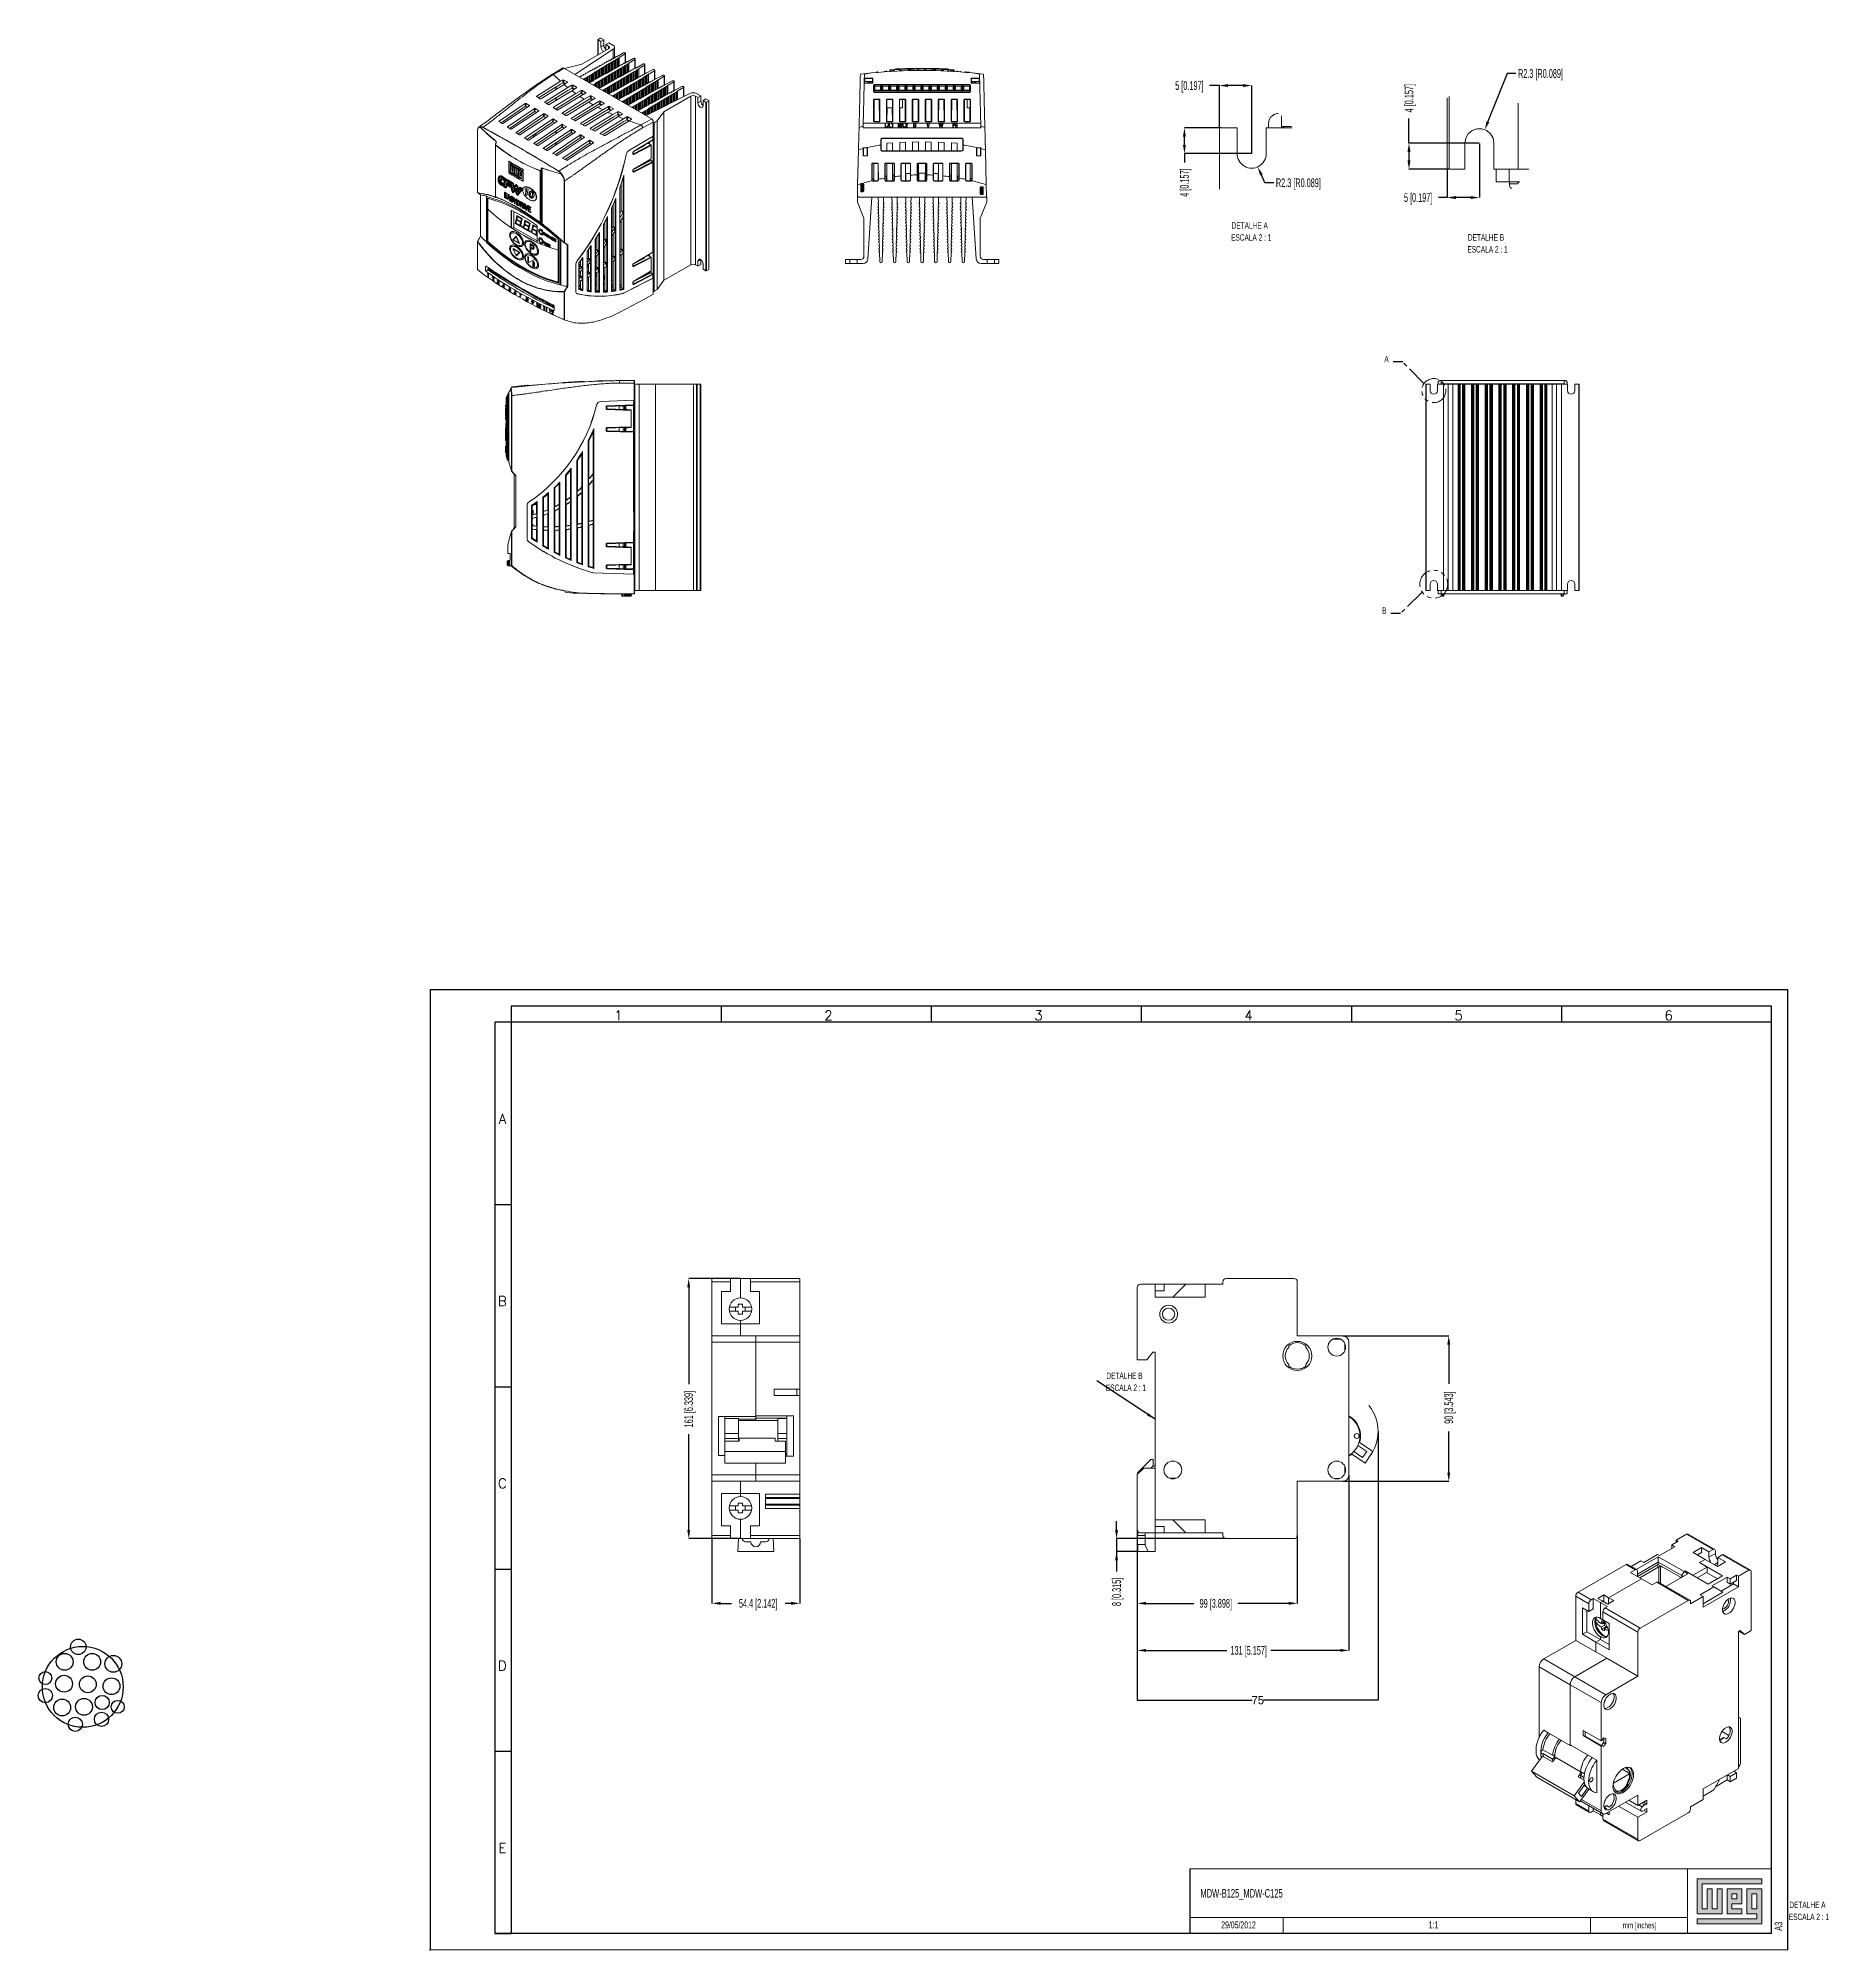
# Model space of a CAD drawing. Header units: millimetres. Extents: x -829 to 2887, y -460 to 1788.
# Drawn here: x 1780 to 2333, y -108 to 484 of the extents above; entities that cross this region are included whole.
import ezdxf

# ---------------------------------------------------------------- set-up
doc = ezdxf.new("R2010")
doc.units = ezdxf.units.MM
doc.linetypes.add('PHANTOM', pattern=[12.7, 6.35, -1.27, 1.27, -1.27, 1.27, -1.27])
for name, color, linetype in [('COTA', 1, 'Continuous'), ('FORMATO', 7, 'Continuous'), ('LEGENDA', 5, 'Continuous')]:
    doc.layers.add(name, color=color, linetype=linetype)
doc.styles.add('SLDTEXTSTYLE0', font='ROMANS')
doc.styles.add('SLDTEXTSTYLE1', font='TXT', dxfattribs={"width": 0.605})
doc.styles.get("Standard").update_dxf_attribs({"font": 'arial.ttf'})
doc.dimstyles.new('SLDDIMSTYLE0', dxfattribs={"dimtxt": 2.7, "dimasz": 2.7, "dimexe": 0, "dimexo": 0.0625, "dimgap": 0.675, "dimtad": 0, "dimdec": 1, "dimlfac": 2, "dimrnd": 1e-09, "dimzin": 12, "dimdsep": 46, "dimtxsty": 'SLDTEXTSTYLE1', "dimsah": 1, "dimcen": 0.09, "dimadec": 0, "dimazin": 3, "dimtfac": 1, "dimtdec": 1, "dimtofl": 0, "dimtmove": 0, "dimatfit": 3, "dimfxl": 1, "dimfrac": 2, "dimtolj": 1, "dimtzin": 12, "dimarcsym": 0})
doc.dimstyles.new('SLDDIMSTYLE1', dxfattribs={"dimtxt": 2.7, "dimasz": 2.7, "dimexe": 0, "dimexo": 0.0625, "dimgap": 0.675, "dimtad": 0, "dimdec": 1, "dimlfac": 2, "dimrnd": 1e-09, "dimzin": 12, "dimdsep": 46, "dimtxsty": 'SLDTEXTSTYLE1', "dimsah": 1, "dimcen": 0.09, "dimadec": 0, "dimazin": 3, "dimtfac": 1, "dimtdec": 1, "dimtmove": 0, "dimatfit": 0, "dimfxl": 1, "dimfrac": 2, "dimtolj": 1, "dimtzin": 12, "dimarcsym": 0})
doc.dimstyles.new('SLDDIMSTYLE2', dxfattribs={"dimtxt": 0, "dimasz": 2.7, "dimexe": 0, "dimexo": 0.0625, "dimgap": 0, "dimtad": 0, "dimtih": 1, "dimtoh": 1, "dimdec": 0, "dimrnd": 1e-09, "dimzin": 0, "dimdsep": 46, "dimtxsty": 'Standard', "dimblk1": 'NONE', "dimblk2": 'NONE', "dimsah": 1, "dimcen": 0.09, "dimadec": 0, "dimazin": 0, "dimtfac": 2.7, "dimtdec": 0, "dimtofl": 0, "dimtmove": 0, "dimatfit": 3, "dimldrblk": 'NONE', "dimfxl": 1, "dimfrac": 2, "dimtolj": 1, "dimtzin": 0, "dimarcsym": 0})
doc.dimstyles.new('SLDDIMSTYLE3', dxfattribs={"dimtxt": 2.7, "dimasz": 2.7, "dimexe": 0, "dimexo": 0.0625, "dimgap": 0.675, "dimtad": 0, "dimtih": 1, "dimtoh": 1, "dimdec": 1, "dimlfac": 0.5, "dimrnd": 1e-09, "dimzin": 12, "dimdsep": 46, "dimtxsty": 'SLDTEXTSTYLE1', "dimsah": 1, "dimcen": 0, "dimadec": 0, "dimazin": 3, "dimtfac": 1, "dimtdec": 1, "dimtofl": 0, "dimtmove": 0, "dimatfit": 3, "dimfxl": 1, "dimfrac": 2, "dimtolj": 1, "dimtzin": 12, "dimarcsym": 0})
doc.dimstyles.new('SLDDIMSTYLE4', dxfattribs={"dimtxt": 2.7, "dimasz": 2.7, "dimexe": 0, "dimexo": 0.0625, "dimgap": 0.675, "dimtad": 0, "dimdec": 1, "dimlfac": 0.5, "dimrnd": 1e-09, "dimzin": 12, "dimdsep": 46, "dimtxsty": 'SLDTEXTSTYLE1', "dimsah": 1, "dimcen": 0.09, "dimadec": 0, "dimazin": 3, "dimtfac": 1, "dimtdec": 1, "dimtofl": 0, "dimtmove": 0, "dimatfit": 3, "dimfxl": 1, "dimfrac": 2, "dimtolj": 1, "dimtzin": 12, "dimarcsym": 0})

msp = doc.modelspace()

# ---------------------------------------------------------------- texts
at = {"color": 7, "linetype": 'PHANTOM', "lineweight": 0, "char_height": 1.995, "attachment_point": 1, "style": 'SLDTEXTSTYLE1'}
for s, insert in [('A', (2196.432, 385.275)), ('B', (2195.758, 307.456))]:
    msp.add_mtext(s, dxfattribs=dict(at, insert=insert))
at = {"layer": 'FORMATO', "attachment_point": 1}
for s, insert, char_height, style in [('1', (1958.133, 182.708), 3, 'SLDTEXTSTYLE0'), ('2', (2023.133, 182.708), 3, 'SLDTEXTSTYLE0'), ('3', (2088.133, 182.708), 3, 'SLDTEXTSTYLE0'), ('4', (2153.133, 182.708), 3, 'SLDTEXTSTYLE0'), ('5', (2218.133, 182.708), 3, 'SLDTEXTSTYLE0'), ('6', (2283.133, 182.708), 3, 'SLDTEXTSTYLE0'), ('A', (1922.379, 150.706), 3, 'SLDTEXTSTYLE0'), ('B', (1922.156, 94.306), 3, 'SLDTEXTSTYLE0'), ('C', (1922.156, 37.906), 3, 'SLDTEXTSTYLE0'), ('D', (1922.156, -18.494), 3, 'SLDTEXTSTYLE0'), ('E', (1922.306, -74.894), 3, 'SLDTEXTSTYLE0'), ('mm [inches]', (2270.187, -99.366), 1.9, 'SLDTEXTSTYLE1')]:
    msp.add_mtext(s, dxfattribs=dict(at, insert=insert, char_height=char_height, style=style))
at = {"layer": 'LEGENDA', "attachment_point": 1, "style": 'SLDTEXTSTYLE1'}
for s, insert, char_height in [('MDW-B125_MDW-C125', (2139.504, -89.084), 2.64583), ('29/05/2012', (2145.949, -99.133), 2.1167), ('1:1', (2210.158, -99.133), 2.1167)]:
    msp.add_mtext(s, dxfattribs=dict(at, insert=insert, char_height=char_height))
at = {"layer": 'LEGENDA', "insert": (2317.212, -102.657), "char_height": 2.3813, "attachment_point": 1, "rotation": 90, "style": 'SLDTEXTSTYLE1'}
msp.add_mtext(' A3', dxfattribs=at)

# ---------------------------------------------------------------- blocks, each defined once
blk = doc.blocks.new('_NONE')
blk = doc.blocks.new('*D23')
at = {"layer": 'COTA', "color": 0, "lineweight": -2}
for p, q in [((2159.49, 438.84), (2158.37, 441.29)), ((2162.19, 438.84), (2159.49, 438.84))]:
    blk.add_line(p, q, dxfattribs=at)
at = {"layer": 'COTA', "color": 0}
blk.add_solid([(2158.78, 441.48), (2157.96, 441.11), (2157.25, 443.75)], dxfattribs=at)
at = {"layer": 'Defpoints', "color": 0}
for p in [(2155.38, 447.84), (2157.25, 443.75)]:
    blk.add_point(p, dxfattribs=at)
at = {"layer": 'COTA', "color": 0, "insert": (2162.87, 440.19), "char_height": 2.7, "attachment_point": 1, "style": 'SLDTEXTSTYLE1'}
blk.add_mtext('\\A1;R2.3 [R0.089]', dxfattribs=at)
blk = doc.blocks.new('*D24')
at = {"layer": 'COTA', "color": 0, "lineweight": -2}
for p, q in [((2145.38, 468.91), (2142.36, 468.91)), ((2145.38, 455.91), (2145.38, 468.91)), ((2152.68, 468.91), (2148.08, 468.91)), ((2155.38, 447.91), (2155.38, 468.91))]:
    blk.add_line(p, q, dxfattribs=at)
at = {"layer": 'COTA', "color": 0}
for points in [[(2148.08, 469.36), (2148.08, 468.46), (2145.38, 468.91)], [(2152.68, 468.46), (2152.68, 469.36), (2155.38, 468.91)]]:
    blk.add_solid(points, dxfattribs=at)
at = {"layer": 'Defpoints', "color": 0}
for p in [(2145.38, 468.91), (2145.38, 455.84), (2155.38, 447.84)]:
    blk.add_point(p, dxfattribs=at)
at = {"layer": 'COTA', "color": 0, "insert": (2136.11, 470.26), "char_height": 2.7, "attachment_point": 2, "style": 'SLDTEXTSTYLE1'}
blk.add_mtext('\\A1;5 [0.197]', dxfattribs=at)
blk = doc.blocks.new('*D25')
at = {"layer": 'COTA', "color": 0, "lineweight": -2}
for p, q in [((2145.92, 455.84), (2134.57, 455.84)), ((2134.57, 450.54), (2134.57, 453.14)), ((2155.32, 447.84), (2134.57, 447.84)), ((2134.57, 447.84), (2134.57, 445.14))]:
    blk.add_line(p, q, dxfattribs=at)
at = {"layer": 'COTA', "color": 0}
for points in [[(2135.02, 453.14), (2134.12, 453.14), (2134.57, 455.84)], [(2134.12, 450.54), (2135.02, 450.54), (2134.57, 447.84)]]:
    blk.add_solid(points, dxfattribs=at)
at = {"layer": 'Defpoints', "color": 0}
for p in [(2134.57, 455.84), (2145.98, 455.84), (2155.38, 447.84)]:
    blk.add_point(p, dxfattribs=at)
at = {"layer": 'COTA', "color": 0, "insert": (2133.22, 438.89), "char_height": 2.7, "attachment_point": 2, "rotation": 90, "style": 'SLDTEXTSTYLE1'}
blk.add_mtext('\\A1;4 [0.157]', dxfattribs=at)
blk = doc.blocks.new('SW_NOTE_0')
at = {"color": 0, "linetype": 'Continuous', "lineweight": 0, "attachment_point": 2, "style": 'SLDTEXTSTYLE1'}
for s, insert, char_height in [('DETALHE A', (8.52, 2.57), 1.995), ('ESCALA 2 : 1', (8.98, -1.13), 1.9951)]:
    blk.add_mtext(s, dxfattribs=dict(at, insert=insert, char_height=char_height))
blk = doc.blocks.new('*D26')
at = {"layer": 'COTA', "color": 0, "lineweight": -2}
for p, q in [((2234.4, 472.64), (2228.5, 457.76)), ((2237.1, 472.64), (2234.4, 472.64))]:
    blk.add_line(p, q, dxfattribs=at)
at = {"layer": 'COTA', "color": 0}
blk.add_solid([(2228.08, 457.93), (2228.92, 457.6), (2227.51, 455.25)], dxfattribs=at)
at = {"layer": 'Defpoints', "color": 0}
for p in [(2225.85, 451.07), (2227.51, 455.25)]:
    blk.add_point(p, dxfattribs=at)
at = {"layer": 'COTA', "color": 0, "insert": (2237.78, 473.99), "char_height": 2.7, "attachment_point": 1, "style": 'SLDTEXTSTYLE1'}
blk.add_mtext('\\A1;R2.3 [R0.089]', dxfattribs=at)
blk = doc.blocks.new('*D27')
at = {"layer": 'COTA', "color": 0, "lineweight": -2}
for p, q in [((2204.05, 451.07), (2204.05, 458.75)), ((2225.78, 451.07), (2204.05, 451.07)), ((2204.05, 448.37), (2204.05, 445.77)), ((2216.38, 443.07), (2204.05, 443.07))]:
    blk.add_line(p, q, dxfattribs=at)
at = {"layer": 'COTA', "color": 0}
for points in [[(2204.5, 448.37), (2203.6, 448.37), (2204.05, 451.07)], [(2203.6, 445.77), (2204.5, 445.77), (2204.05, 443.07)]]:
    blk.add_solid(points, dxfattribs=at)
at = {"layer": 'Defpoints', "color": 0}
for p in [(2225.85, 451.07), (2204.05, 443.07), (2216.45, 443.07)]:
    blk.add_point(p, dxfattribs=at)
at = {"layer": 'COTA', "color": 0, "insert": (2202.7, 465), "char_height": 2.7, "attachment_point": 2, "rotation": 90, "style": 'SLDTEXTSTYLE1'}
blk.add_mtext('\\A1;4 [0.157]', dxfattribs=at)
blk = doc.blocks.new('*D28')
at = {"layer": 'COTA', "color": 0, "lineweight": -2}
for p, q in [((2225.85, 451.01), (2225.85, 434.26)), ((2215.85, 443.01), (2215.85, 434.26)), ((2215.85, 434.26), (2213.15, 434.26)), ((2223.15, 434.26), (2218.55, 434.26))]:
    blk.add_line(p, q, dxfattribs=at)
at = {"layer": 'COTA', "color": 0}
for points in [[(2218.55, 434.71), (2218.55, 433.81), (2215.85, 434.26)], [(2223.15, 433.81), (2223.15, 434.71), (2225.85, 434.26)]]:
    blk.add_solid(points, dxfattribs=at)
at = {"layer": 'Defpoints', "color": 0}
for p in [(2225.85, 451.07), (2215.85, 443.07), (2215.85, 434.26)]:
    blk.add_point(p, dxfattribs=at)
at = {"layer": 'COTA', "color": 0, "insert": (2206.89, 435.61), "char_height": 2.7, "attachment_point": 2, "style": 'SLDTEXTSTYLE1'}
blk.add_mtext('\\A1;5 [0.197]', dxfattribs=at)
blk = doc.blocks.new('SW_NOTE_1')
at = {"layer": 'FORMATO', "color": 0, "attachment_point": 2, "style": 'SLDTEXTSTYLE1'}
for s, insert, char_height in [('DETALHE B', (8.52, 2.57), 1.995), ('ESCALA 2 : 1', (8.98, -1.13), 1.9951)]:
    blk.add_mtext(s, dxfattribs=dict(at, insert=insert, char_height=char_height))
blk = doc.blocks.new('*D68')
at = {"color": 0, "linetype": 'Continuous', "lineweight": -2}
for p, q in [((1997.12, 99.81), (1981.18, 99.81)), ((1981.18, 97.11), (1981.18, 67.14)), ((1981.18, 22.01), (1981.18, 51.63)), ((1997.12, 19.31), (1981.18, 19.31))]:
    blk.add_line(p, q, dxfattribs=at)
at = {"color": 0}
for points in [[(1981.63, 97.11), (1980.73, 97.11), (1981.18, 99.81)], [(1980.73, 22.01), (1981.63, 22.01), (1981.18, 19.31)]]:
    blk.add_solid(points, dxfattribs=at)
at = {"layer": 'Defpoints', "color": 0}
for p in [(1997.18, 99.81), (1981.18, 19.31), (1997.18, 19.31)]:
    blk.add_point(p, dxfattribs=at)
at = {"color": 0, "lineweight": 0, "insert": (1979.83, 59.38), "char_height": 2.7, "attachment_point": 2, "rotation": 90, "style": 'SLDTEXTSTYLE1'}
blk.add_mtext('\\A1;161 [6.339]', dxfattribs=at)
blk = doc.blocks.new('*D69')
at = {"color": 0, "linetype": 'Continuous', "lineweight": -2}
for p, q in [((1988.38, 19.25), (1988.38, -0.7)), ((2015.58, 19.25), (2015.58, -0.7)), ((1991.08, -0.7), (1994.39, -0.7)), ((2012.88, -0.7), (2010.98, -0.7))]:
    blk.add_line(p, q, dxfattribs=at)
at = {"color": 0}
for points in [[(1991.08, -0.25), (1991.08, -1.15), (1988.38, -0.7)], [(2012.88, -1.15), (2012.88, -0.25), (2015.58, -0.7)]]:
    blk.add_solid(points, dxfattribs=at)
at = {"layer": 'Defpoints', "color": 0}
for p in [(1988.38, 19.31), (2015.58, 19.31), (1988.38, -0.7)]:
    blk.add_point(p, dxfattribs=at)
at = {"color": 0, "lineweight": 0, "insert": (2002.68, 0.65), "char_height": 2.7, "attachment_point": 2, "style": 'SLDTEXTSTYLE1'}
blk.add_mtext('\\A1;54.4 [2.142]', dxfattribs=at)
blk = doc.blocks.new('*D70')
at = {"color": 0, "linetype": 'Continuous', "lineweight": -2}
for p, q in [((2194.49, 52.42), (2194.49, -30.7)), ((2119.99, 22.05), (2119.99, -30.7)), ((2119.99, -30.7), (2155.48, -30.7)), ((2194.49, -30.7), (2159.06, -30.7))]:
    blk.add_line(p, q, dxfattribs=at)
at = {"layer": 'Defpoints', "color": 0}
for p in [(2194.49, 52.48), (2119.99, 22.11), (2119.99, -30.7)]:
    blk.add_point(p, dxfattribs=at)
at = {"color": 0, "lineweight": 0, "insert": (2157.27, -29.42), "char_height": 2.5, "attachment_point": 2}
blk.add_mtext('\\A1;75', dxfattribs=at)
blk = doc.blocks.new('*D71')
at = {"color": 0, "linetype": 'Continuous', "lineweight": -2}
for p, q in [((2119.99, 22.05), (2119.99, -0.7)), ((2169.49, 20.25), (2169.49, -0.7)), ((2122.69, -0.7), (2137.46, -0.7)), ((2166.79, -0.7), (2151.08, -0.7))]:
    blk.add_line(p, q, dxfattribs=at)
at = {"color": 0}
for points in [[(2122.69, -0.25), (2122.69, -1.15), (2119.99, -0.7)], [(2166.79, -1.15), (2166.79, -0.25), (2169.49, -0.7)]]:
    blk.add_solid(points, dxfattribs=at)
at = {"layer": 'Defpoints', "color": 0}
for p in [(2119.99, 22.11), (2169.49, 20.31), (2169.49, -0.7)]:
    blk.add_point(p, dxfattribs=at)
at = {"color": 0, "lineweight": 0, "insert": (2144.27, 0.65), "char_height": 2.7, "attachment_point": 2, "style": 'SLDTEXTSTYLE1'}
blk.add_mtext('\\A1;99 [3.898]', dxfattribs=at)
blk = doc.blocks.new('*D72')
at = {"color": 0, "linetype": 'Continuous', "lineweight": -2}
for p, q in [((2185.49, 39), (2185.49, -15.26)), ((2119.99, 22.05), (2119.99, -15.26)), ((2122.69, -15.26), (2147.65, -15.26)), ((2182.79, -15.26), (2161.26, -15.26))]:
    blk.add_line(p, q, dxfattribs=at)
at = {"color": 0}
for points in [[(2122.69, -14.81), (2122.69, -15.71), (2119.99, -15.26)], [(2182.79, -15.71), (2182.79, -14.81), (2185.49, -15.26)]]:
    blk.add_solid(points, dxfattribs=at)
at = {"layer": 'Defpoints', "color": 0}
for p in [(2185.49, 39.06), (2119.99, 22.11), (2185.49, -15.26)]:
    blk.add_point(p, dxfattribs=at)
at = {"color": 0, "lineweight": 0, "insert": (2154.46, -13.91), "char_height": 2.7, "attachment_point": 2, "style": 'SLDTEXTSTYLE1'}
blk.add_mtext('\\A1;131 [5.157]', dxfattribs=at)
blk = doc.blocks.new('*D73')
at = {"color": 0, "linetype": 'Continuous', "lineweight": -2}
for p, q in [((2183.55, 82.06), (2216.36, 82.06)), ((2216.36, 79.36), (2216.36, 67.2)), ((2216.36, 39.76), (2216.36, 52.51)), ((2183.55, 37.06), (2216.36, 37.06))]:
    blk.add_line(p, q, dxfattribs=at)
at = {"color": 0}
for points in [[(2216.81, 79.36), (2215.91, 79.36), (2216.36, 82.06)], [(2215.91, 39.76), (2216.81, 39.76), (2216.36, 37.06)]]:
    blk.add_solid(points, dxfattribs=at)
at = {"layer": 'Defpoints', "color": 0}
for p in [(2183.49, 82.06), (2183.49, 37.06), (2216.36, 37.06)]:
    blk.add_point(p, dxfattribs=at)
at = {"color": 0, "lineweight": 0, "insert": (2215.01, 59.86), "char_height": 2.7, "attachment_point": 2, "rotation": 90, "style": 'SLDTEXTSTYLE1'}
blk.add_mtext('\\A1;90 [3.543]', dxfattribs=at)
blk = doc.blocks.new('*D74')
at = {"color": 0, "linetype": 'Continuous', "lineweight": -2}
for p, q in [((2113.57, 22.01), (2113.57, 24.71)), ((2147.43, 19.31), (2113.57, 19.31)), ((2113.57, 19.31), (2113.57, 15.32)), ((2120.13, 15.32), (2113.57, 15.32)), ((2113.57, 15.32), (2113.57, 9.1)), ((2113.57, 12.62), (2113.57, 9.92))]:
    blk.add_line(p, q, dxfattribs=at)
at = {"color": 0}
for points in [[(2113.12, 22.01), (2114.02, 22.01), (2113.57, 19.31)], [(2114.02, 12.62), (2113.12, 12.62), (2113.57, 15.32)]]:
    blk.add_solid(points, dxfattribs=at)
at = {"layer": 'Defpoints', "color": 0}
for p in [(2147.49, 19.31), (2113.57, 15.32), (2120.19, 15.32)]:
    blk.add_point(p, dxfattribs=at)
at = {"color": 0, "lineweight": 0, "insert": (2112.22, 2.84), "char_height": 2.7, "attachment_point": 2, "rotation": 90, "style": 'SLDTEXTSTYLE1'}
blk.add_mtext('\\A1;8 [0.315]', dxfattribs=at)

# ---------------------------------------------------------------- dimensions: what is measured, and where the dimension line sits
at = {"color": 7, "linetype": 'Continuous', "lineweight": 0}
for base, p1, p2, angle, dimstyle, picture, middle in [((1981.185, 19.315), (1997.185, 99.815), (1997.185, 19.315), 90, 'SLDDIMSTYLE0', '*D68', (1981.185, 59.384)), ((2216.358, 37.065), (2183.488, 82.065), (2183.488, 37.065), 90, 'SLDDIMSTYLE0', '*D73', (2216.358, 59.856)), ((2113.57, 15.317), (2147.488, 19.315), (2120.188, 15.317), 90, 'SLDDIMSTYLE1', '*D74', (2113.57, 2.845)), ((1988.385, -0.696), (2015.585, 19.315), (1988.385, 19.315), 0, 'SLDDIMSTYLE1', '*D69', (2002.684, -0.696))]:
    dim = msp.add_linear_dim(base=base, p1=p1, p2=p2, angle=angle, dimstyle=dimstyle, dxfattribs=at)
    dim.commit()
    dim.dimension.update_dxf_attribs({"geometry": picture, "text_midpoint": middle, "dimtype": 160})
for base, p1, p2, dimstyle, picture, middle in [((2119.988, -30.696), (2194.494, 52.485), (2119.988, 22.115), 'SLDDIMSTYLE2', '*D70', (2157.272, -30.696)), ((2185.488, -15.262), (2119.988, 22.115), (2185.488, 39.065), 'SLDDIMSTYLE0', '*D72', (2154.458, -15.262)), ((2169.488, -0.696), (2119.988, 22.115), (2169.488, 20.315), 'SLDDIMSTYLE0', '*D71', (2144.269, -0.696))]:
    dim = msp.add_linear_dim(base=base, p1=p1, p2=p2, dimstyle=dimstyle, dxfattribs=at)
    dim.commit()
    dim.dimension.update_dxf_attribs({"geometry": picture, "text_midpoint": middle, "dimtype": 160})
at = {"layer": 'COTA'}
for center, mpoint, picture, middle in [((2225.846, 451.072), (2227.506, 455.255), '*D26', (2246.22, 472.637)), ((2155.379460993, 447.842768867), (2157.248180602, 443.749129041), '*D23', (2171.305394133, 438.836761251))]:
    dim = msp.add_radius_dim(center=center, mpoint=mpoint, dimstyle='SLDDIMSTYLE3', dxfattribs=at)
    dim.commit()
    dim.dimension.update_dxf_attribs({"geometry": picture, "text_midpoint": middle, "dimtype": 164})
for base, p1, p2, picture, middle in [((2145.379, 468.912), (2155.379, 447.843), (2145.379, 455.843), '*D24', (2136.107, 468.912)), ((2215.846, 434.262), (2225.846, 451.072), (2215.846, 443.072), '*D28', (2206.889, 434.262))]:
    dim = msp.add_linear_dim(base=base, p1=p1, p2=p2, dimstyle='SLDDIMSTYLE4', dxfattribs=at)
    dim.commit()
    dim.dimension.update_dxf_attribs({"geometry": picture, "text_midpoint": middle, "dimtype": 160})
for base, p1, p2, picture, middle in [((2204.053, 443.072), (2225.846, 451.072), (2216.446, 443.072), '*D27', (2204.053, 465.003)), ((2134.566, 455.843), (2155.379, 447.843), (2145.979, 455.843), '*D25', (2134.566, 438.887))]:
    dim = msp.add_linear_dim(base=base, p1=p1, p2=p2, angle=90, dimstyle='SLDDIMSTYLE4', dxfattribs=at)
    dim.commit()
    dim.dimension.update_dxf_attribs({"geometry": picture, "text_midpoint": middle, "dimtype": 160})

# ---------------------------------------------------------------- hatches: boundary and pattern name
at = {"linetype": 'Continuous'}
msp.add_hatch(color=7, dxfattribs=at).paths.add_polyline_path([(2293.219, -85.959), (2293.219, -96.739), (2300.919, -96.739), (2300.919, -89.039), (2299.379, -89.039), (2299.379, -95.199), (2297.839, -95.199), (2297.839, -89.039), (2296.299, -89.039), (2296.299, -95.199), (2294.759, -95.199), (2294.759, -87.499), (2313.239, -87.499), (2313.239, -85.959)], flags=0)
h = msp.add_hatch(color=7, dxfattribs=at)
h.paths.add_polyline_path([(2293.219, -99.819), (2313.239, -99.819), (2313.239, -89.039), (2308.619, -89.039), (2308.619, -96.739), (2311.699, -96.739), (2311.699, -98.279), (2293.219, -98.279)], flags=0)
h.paths.add_polyline_path([(2310.159, -90.579), (2311.699, -90.579), (2311.699, -95.199), (2310.159, -95.199)], flags=0)
h = msp.add_hatch(color=7, dxfattribs=at)
h.paths.add_polyline_path([(2307.079, -95.199), (2303.999, -95.199), (2303.999, -93.659), (2307.079, -93.659), (2307.079, -89.039), (2302.459, -89.039), (2302.459, -96.739), (2307.079, -96.739)], flags=0)
h.paths.add_polyline_path([(2305.539, -92.119), (2303.999, -92.119), (2303.999, -90.579), (2305.539, -90.579)], flags=0)

# ---------------------------------------------------------------- linework, layer by layer
at = {"color": 7, "linetype": 'Continuous', "lineweight": 15}
for p, q in [((1945.954, 472.342), (1957.856, 480.164)), ((1956.382, 480.324), (1948.072, 475.527)), ((1953.086, 483.08), (1953.086, 478.421)), ((1953.801, 483.528), (1953.13, 483.141)), ((1953.996, 482.518), (1953.13, 483.018)), ((1953.996, 482.518), (1954.879, 483.028)), ((1953.996, 480.885), (1953.996, 482.518)), ((1954.013, 483.528), (1954.879, 483.028)), ((1954.879, 483.028), (1954.879, 481.395)), ((1956.47, 482.11), (1955.586, 481.599)), ((1955.586, 481.599), (1956.382, 481.14)), ((1955.586, 481.599), (1955.586, 479.966)), ((1957.79, 481.347), (1956.47, 482.11)), ((1958.229, 477.537), (1958.229, 480.735)), ((1942.123, 474.297), (1938.957, 472.377)), ((1942.544, 474.288), (1942.74, 474.198)), ((1969.6, 458.691), (1942.74, 474.198)), ((1943.123, 474.302), (1942.84, 474.139)), ((1948.072, 475.527), (1943.123, 474.302)), ((1950.33, 473.123), (1950.764, 473.363)), ((1950.709, 473.442), (1950.709, 473.332)), ((1951.054, 473.522), (1951.488, 473.762)), ((1951.432, 473.841), (1951.432, 473.731)), ((1951.777, 473.921), (1952.211, 474.161)), ((1952.439, 473.213), (1952.024, 472.962)), ((1952.156, 474.241), (1952.156, 474.13)), ((1952.439, 471.024), (1952.439, 473.213)), ((1952.5, 474.32), (1952.934, 474.56)), ((1953.13, 473.63), (1952.715, 473.379)), ((1952.777, 471.08), (1952.777, 473.296)), ((1952.879, 474.64), (1952.879, 474.529)), ((1953.13, 471.418), (1953.13, 473.63)), ((1953.223, 474.719), (1953.658, 474.959)), ((1953.821, 474.048), (1953.407, 473.797)), ((1953.468, 471.461), (1953.468, 473.714)), ((1953.602, 475.039), (1953.602, 474.928)), ((1953.821, 471.81), (1953.821, 474.048)), ((1953.947, 475.118), (1954.381, 475.358)), ((1954.513, 474.465), (1954.098, 474.215)), ((1954.16, 471.843), (1954.16, 474.131)), ((1954.325, 475.438), (1954.325, 475.327)), ((1954.513, 474.465), (1954.513, 472.197)), ((1954.67, 475.517), (1955.104, 475.757)), ((1955.204, 474.883), (1954.789, 474.632)), ((1954.851, 472.224), (1954.851, 474.549)), ((1955.049, 475.837), (1955.049, 475.726)), ((1955.204, 474.883), (1955.204, 472.577)), ((1955.393, 475.917), (1955.827, 476.156)), ((1955.895, 475.3), (1955.48, 475.05)), ((1955.542, 472.606), (1955.542, 474.966)), ((1955.772, 476.236), (1955.772, 476.125)), ((1955.895, 475.3), (1955.895, 472.943)), ((1956.117, 476.316), (1956.551, 476.555)), ((1956.587, 475.718), (1956.172, 475.467)), ((1956.229, 472.984), (1956.663, 473.224)), ((1956.234, 472.987), (1956.234, 475.384)), ((1956.495, 476.635), (1956.495, 476.525)), ((1956.587, 475.718), (1956.587, 473.182)), ((1956.607, 473.304), (1956.607, 473.193)), ((1956.84, 476.715), (1957.274, 476.954)), ((1957.278, 476.135), (1956.863, 475.885)), ((1956.925, 473.397), (1956.925, 475.801)), ((1956.952, 473.384), (1957.386, 473.623)), ((1957.218, 477.034), (1957.218, 476.924)), ((1957.278, 476.135), (1957.278, 473.563)), ((1957.331, 473.703), (1957.331, 473.592)), ((1957.969, 476.553), (1957.554, 476.302)), ((1957.563, 477.114), (1957.997, 477.353)), ((1957.616, 473.807), (1957.616, 476.219)), ((1957.675, 473.783), (1958.109, 474.022)), ((1957.942, 477.433), (1957.942, 477.323)), ((1957.969, 476.553), (1957.969, 473.945)), ((1958.054, 474.102), (1958.054, 473.992)), ((1958.66, 476.97), (1958.246, 476.72)), ((1958.286, 477.513), (1958.72, 477.752)), ((1958.307, 474.213), (1958.307, 476.636)), ((1958.398, 474.182), (1958.833, 474.421)), ((1958.901, 473.565), (1958.486, 473.315)), ((1958.547, 470.871), (1958.547, 473.231)), ((1958.66, 476.97), (1958.66, 474.326)), ((1958.665, 477.832), (1958.665, 477.722)), ((1958.777, 474.501), (1958.777, 474.391)), ((1958.901, 473.565), (1958.901, 471.208)), ((1959.352, 477.388), (1958.937, 477.137)), ((1958.999, 474.616), (1958.999, 477.054)), ((1961.003, 479.012), (1959.01, 477.912)), ((1959.122, 474.581), (1959.556, 474.82)), ((1959.592, 473.983), (1959.177, 473.732)), ((1959.239, 471.252), (1959.239, 473.649)), ((1959.352, 477.388), (1959.352, 474.708)), ((1959.5, 474.9), (1959.5, 474.79)), ((1959.592, 473.983), (1959.592, 471.447)), ((1959.628, 477.555), (1961.533, 478.705)), ((1959.69, 475.015), (1959.69, 477.471)), ((1959.845, 474.98), (1960.279, 475.219)), ((1960.283, 474.4), (1959.868, 474.15)), ((1959.93, 471.662), (1959.93, 474.066)), ((1960.224, 475.299), (1960.224, 475.189)), ((1960.283, 474.4), (1960.283, 471.829)), ((1960.974, 474.818), (1960.559, 474.567)), ((1960.568, 475.379), (1961.002, 475.618)), ((1960.621, 472.072), (1960.621, 474.484)), ((1960.947, 475.698), (1960.947, 475.588)), ((1960.974, 474.818), (1960.974, 472.21)), ((1961.666, 475.236), (1961.251, 474.985)), ((1961.292, 475.778), (1961.726, 476.017)), ((1961.313, 472.478), (1961.313, 474.901)), ((1961.533, 478.705), (1961.533, 475.911)), ((1961.643, 475.972), (1961.643, 478.858)), ((1961.666, 475.236), (1961.666, 472.591)), ((1961.67, 476.097), (1961.67, 475.987)), ((1962.357, 475.653), (1961.942, 475.402)), ((1962.004, 472.881), (1962.004, 475.319)), ((1964.008, 477.277), (1962.015, 476.177)), ((1962.357, 475.653), (1962.357, 472.973)), ((1962.506, 473.165), (1962.506, 473.055)), ((1962.633, 475.82), (1964.538, 476.971)), ((1962.695, 473.28), (1962.695, 475.736)), ((1962.85, 473.245), (1963.284, 473.484)), ((1963.229, 473.564), (1963.229, 473.454)), ((1963.573, 473.644), (1964.008, 473.884)), ((1963.952, 473.963), (1963.952, 473.853)), ((1964.671, 473.501), (1964.256, 473.25)), ((1964.297, 474.043), (1964.731, 474.283)), ((1964.318, 470.743), (1964.318, 473.167)), ((1964.538, 476.971), (1964.538, 474.176)), ((1964.648, 474.237), (1964.648, 477.124)), ((1964.671, 473.501), (1964.671, 470.856)), ((1964.675, 474.362), (1964.675, 474.252)), ((1965.362, 473.918), (1964.947, 473.668)), ((1965.009, 471.146), (1965.009, 473.584)), ((1967.013, 475.542), (1965.02, 474.442)), ((1965.362, 473.918), (1965.362, 471.238)), ((1965.639, 474.085), (1967.543, 475.236)), ((1965.7, 471.546), (1965.7, 474.002)), ((1967.543, 475.236), (1967.543, 472.441)), ((1967.653, 472.502), (1967.653, 475.389)), ((1970.018, 473.807), (1968.025, 472.707)), ((1968.644, 472.35), (1970.549, 473.501)), ((1970.549, 473.501), (1970.549, 470.707)), ((1970.658, 470.767), (1970.658, 473.654)), ((2041.614, 473.294), (2041.614, 473.144)), ((2044.4, 473.475), (2044.4, 473.325)), ((2044.828, 473.499), (2044.828, 473.349)), ((2044.956, 474.006), (2044.943, 474.005)), ((2045.024, 474.009), (2044.984, 474.007)), ((2045.414, 474.029), (2045.313, 474.024)), ((2045.768, 474.047), (2045.643, 474.041)), ((2046.6, 474.084), (2046.6, 473.934)), ((2047.399, 474.116), (2047.399, 473.966)), ((2048.927, 474.166), (2048.888, 474.165)), ((2048.927, 474.166), (2049.063, 474.17)), ((2048.927, 474.166), (2048.927, 474.016)), ((2049.605, 473.684), (2049.605, 473.534)), ((2050.036, 473.693), (2050.036, 473.543)), ((2050.185, 474.197), (2050.038, 474.193)), ((2050.038, 474.193), (2050.038, 474.044)), ((2050.185, 474.197), (2050.185, 474.046)), ((2050.408, 474.201), (2050.402, 474.201)), ((2050.404, 474.201), (2050.404, 474.051)), ((2050.548, 474.203), (2050.548, 474.053)), ((2051.108, 474.212), (2051.108, 474.062)), ((2051.698, 474.22), (2051.698, 474.07)), ((2052.02, 473.723), (2052.02, 473.573)), ((2052.41, 473.725), (2052.41, 473.575)), ((2052.56, 474.226), (2052.56, 474.076)), ((2053.135, 474.228), (2053.135, 474.078)), ((2054.127, 474.226), (2054.127, 474.076)), ((2054.261, 474.226), (2054.261, 474.076)), ((2056.297, 474.201), (2056.153, 474.204)), ((2056.297, 474.201), (2056.297, 474.051)), ((2056.513, 474.197), (2056.513, 474.047)), ((2056.811, 473.691), (2056.811, 473.541)), ((2057.228, 473.681), (2057.228, 473.531)), ((2057.303, 474.179), (2057.303, 474.029)), ((2057.519, 474.174), (2057.519, 474.024)), ((2057.556, 473.673), (2057.556, 473.523)), ((2057.65, 473.67), (2057.65, 473.52)), ((2058.093, 474.158), (2058.093, 474.008)), ((2058.225, 474.154), (2058.093, 474.158)), ((2058.225, 474.154), (2058.225, 474.004)), ((2059.866, 473.595), (2059.866, 473.445)), ((2059.966, 474.091), (2059.966, 473.941)), ((2060.379, 474.073), (2060.379, 473.923)), ((2060.588, 474.064), (2060.588, 473.914)), ((2061.188, 474.035), (2061.188, 473.885)), ((2061.681, 474.01), (2061.622, 474.013)), ((2061.681, 474.01), (2061.681, 473.86)), ((2062.873, 473.443), (2062.873, 473.293)), ((1934.164, 465.679), (1941.508, 470.227)), ((1934.695, 465.117), (1941.563, 469.37)), ((1942.618, 469.234), (1935.426, 464.832)), ((1936.726, 463.906), (1943.772, 468.268)), ((1937.274, 463.354), (1943.83, 467.414)), ((1944.971, 467.327), (1938.022, 463.074)), ((1939.365, 472.36), (1939.362, 472.362)), ((1941.508, 470.227), (1942.205, 470.629)), ((1942.841, 469.363), (1942.196, 469.736)), ((1942.558, 470.629), (1943.619, 470.016)), ((1943.619, 469.812), (1942.618, 469.234)), ((1943.772, 468.268), (1945.033, 468.996)), ((1946.447, 468.179), (1944.971, 467.327)), ((1945.669, 467.73), (1945.024, 468.103)), ((1945.387, 468.996), (1946.447, 468.383)), ((1946.214, 466.412), (1947.861, 467.363)), ((1947.871, 471.766), (1947.401, 471.507)), ((1947.816, 471.846), (1947.816, 471.736)), ((1948.161, 471.926), (1948.595, 472.165)), ((1948.215, 467.363), (1949.276, 466.751)), ((1948.533, 470.853), (1948.983, 471.125)), ((1948.539, 472.245), (1948.539, 472.135)), ((1948.884, 472.325), (1949.318, 472.564)), ((1948.983, 470.594), (1948.983, 471.125)), ((1949.674, 471.542), (1949.259, 471.292)), ((1949.263, 472.644), (1949.263, 472.534)), ((1949.321, 470.398), (1949.321, 471.208)), ((1949.607, 472.724), (1950.041, 472.964)), ((1949.674, 470.195), (1949.674, 471.542)), ((1950.365, 471.96), (1949.95, 471.709)), ((1949.986, 473.043), (1949.986, 472.933)), ((1950.012, 469.999), (1950.012, 471.626)), ((1950.365, 469.796), (1950.365, 471.96)), ((1950.877, 470.031), (1950.406, 469.772)), ((1951.056, 472.377), (1950.641, 472.127)), ((1950.703, 469.936), (1950.703, 472.043)), ((1950.821, 470.111), (1950.821, 470.001)), ((1951.056, 470.225), (1951.056, 472.377)), ((1951.166, 470.191), (1951.6, 470.431)), ((1951.748, 472.795), (1951.333, 472.544)), ((1951.395, 470.317), (1951.395, 472.461)), ((1951.538, 469.118), (1951.988, 469.39)), ((1951.544, 470.51), (1951.544, 470.4)), ((1951.748, 470.626), (1951.748, 472.795)), ((1951.889, 470.59), (1952.323, 470.83)), ((1951.988, 468.859), (1951.988, 469.39)), ((1952.086, 470.699), (1952.086, 472.878)), ((1952.679, 469.808), (1952.264, 469.557)), ((1952.268, 470.909), (1952.268, 470.799)), ((1952.326, 468.664), (1952.326, 469.473)), ((1952.612, 470.989), (1953.046, 471.229)), ((1952.679, 468.46), (1952.679, 469.808)), ((1953.37, 470.225), (1952.955, 469.974)), ((1952.991, 471.308), (1952.991, 471.198)), ((1953.017, 468.265), (1953.017, 469.891)), ((1953.336, 471.388), (1953.77, 471.628)), ((1953.37, 468.061), (1953.37, 470.225)), ((1953.882, 468.297), (1953.411, 468.037)), ((1954.062, 470.643), (1953.647, 470.392)), ((1953.709, 468.201), (1953.709, 470.309)), ((1953.714, 471.708), (1953.714, 471.597)), ((1953.826, 468.376), (1953.826, 468.266)), ((1954.059, 471.787), (1954.493, 472.027)), ((1954.062, 468.49), (1954.062, 470.643)), ((1954.171, 468.456), (1954.605, 468.696)), ((1954.753, 471.06), (1954.338, 470.81)), ((1954.4, 468.582), (1954.4, 470.726)), ((1954.438, 472.107), (1954.438, 471.996)), ((1954.543, 467.384), (1954.993, 467.655)), ((1954.55, 468.775), (1954.55, 468.665)), ((1954.753, 468.891), (1954.753, 471.06)), ((1954.782, 472.186), (1955.216, 472.426)), ((1954.894, 468.855), (1955.328, 469.095)), ((1954.993, 467.124), (1954.993, 467.655)), ((1955.444, 471.478), (1955.029, 471.227)), ((1955.091, 468.964), (1955.091, 471.144)), ((1955.161, 472.506), (1955.161, 472.395)), ((1955.684, 468.073), (1955.269, 467.822)), ((1955.273, 469.175), (1955.273, 469.064)), ((1955.331, 466.929), (1955.331, 467.739)), ((1955.444, 469.289), (1955.444, 471.478)), ((1955.505, 472.585), (1955.94, 472.825)), ((1955.618, 469.254), (1956.052, 469.494)), ((1955.684, 466.725), (1955.684, 468.073)), ((1956.135, 471.895), (1955.721, 471.645)), ((1955.782, 469.345), (1955.782, 471.561)), ((1955.884, 472.905), (1955.884, 472.794)), ((1956.376, 468.49), (1955.961, 468.24)), ((1955.996, 469.574), (1955.996, 469.463)), ((1956.022, 466.53), (1956.022, 468.156)), ((1956.135, 469.684), (1956.135, 471.895)), ((1956.341, 469.653), (1956.775, 469.893)), ((1956.376, 466.326), (1956.376, 468.49)), ((1956.827, 472.313), (1956.412, 472.062)), ((1956.474, 469.727), (1956.474, 471.979)), ((1957.067, 468.908), (1956.652, 468.657)), ((1956.714, 466.466), (1956.714, 468.574)), ((1956.719, 469.973), (1956.719, 469.862)), ((1956.827, 470.075), (1956.827, 472.313)), ((1957.064, 470.052), (1957.498, 470.292)), ((1957.067, 466.755), (1957.067, 468.908)), ((1957.518, 472.73), (1957.103, 472.48)), ((1957.165, 470.108), (1957.165, 472.396)), ((1957.758, 469.325), (1957.343, 469.075)), ((1957.405, 466.848), (1957.405, 468.991)), ((1957.443, 470.372), (1957.443, 470.261)), ((1957.518, 472.73), (1957.518, 470.462)), ((1957.758, 467.156), (1957.758, 469.325)), ((1957.787, 470.451), (1958.221, 470.691)), ((1958.209, 473.148), (1957.794, 472.897)), ((1957.856, 470.489), (1957.856, 472.814)), ((1957.899, 467.12), (1958.334, 467.36)), ((1958.449, 469.743), (1958.034, 469.492)), ((1958.096, 467.229), (1958.096, 469.409)), ((1958.166, 470.771), (1958.166, 470.66)), ((1958.209, 473.148), (1958.209, 470.842)), ((1958.278, 467.44), (1958.278, 467.329)), ((1958.449, 467.554), (1958.449, 469.743)), ((1958.511, 470.851), (1958.945, 471.09)), ((1958.623, 467.519), (1959.057, 467.759)), ((1959.141, 470.16), (1958.726, 469.91)), ((1958.788, 467.61), (1958.788, 469.826)), ((1958.889, 471.17), (1958.889, 471.059)), ((1959.001, 467.839), (1959.001, 467.728)), ((1959.141, 467.949), (1959.141, 470.16)), ((1959.234, 471.25), (1959.668, 471.489)), ((1959.346, 467.918), (1959.78, 468.158)), ((1959.832, 470.578), (1959.417, 470.327)), ((1959.479, 467.992), (1959.479, 470.244)), ((1959.613, 471.569), (1959.613, 471.459)), ((1959.725, 468.238), (1959.725, 468.127)), ((1959.832, 468.34), (1959.832, 470.578)), ((1959.957, 471.649), (1960.391, 471.888)), ((1960.069, 468.318), (1960.503, 468.557)), ((1960.523, 470.995), (1960.108, 470.745)), ((1960.17, 468.373), (1960.17, 470.661)), ((1960.336, 471.968), (1960.336, 471.858)), ((1960.763, 467.59), (1960.348, 467.34)), ((1960.41, 465.113), (1960.41, 467.256)), ((1960.448, 468.637), (1960.448, 468.526)), ((1960.523, 470.995), (1960.523, 468.727)), ((1960.68, 472.048), (1961.115, 472.287)), ((1960.763, 465.421), (1960.763, 467.59)), ((1960.793, 468.717), (1961.227, 468.956)), ((1961.214, 471.413), (1960.8, 471.162)), ((1960.861, 468.755), (1960.861, 471.079)), ((1961.455, 468.008), (1961.04, 467.757)), ((1961.059, 472.367), (1961.059, 472.257)), ((1961.101, 465.494), (1961.101, 467.674)), ((1961.171, 469.036), (1961.171, 468.926)), ((1961.214, 471.413), (1961.214, 469.108)), ((1961.404, 472.447), (1961.838, 472.686)), ((1961.455, 465.819), (1961.455, 468.008)), ((1961.906, 471.83), (1961.491, 471.58)), ((1961.516, 469.116), (1961.95, 469.355)), ((1961.553, 469.136), (1961.553, 471.496)), ((1962.146, 468.425), (1961.731, 468.175)), ((1961.782, 472.766), (1961.782, 472.656)), ((1961.793, 465.875), (1961.793, 468.091)), ((1961.894, 469.435), (1961.894, 469.325)), ((1961.906, 471.83), (1961.906, 469.473)), ((1962.127, 472.846), (1962.561, 473.085)), ((1962.146, 466.214), (1962.146, 468.425)), ((1962.597, 472.248), (1962.182, 471.997)), ((1962.239, 469.515), (1962.673, 469.754)), ((1962.244, 469.517), (1962.244, 471.914)), ((1962.837, 468.843), (1962.422, 468.592)), ((1962.484, 466.257), (1962.484, 468.509)), ((1962.597, 472.248), (1962.597, 469.712)), ((1962.618, 469.834), (1962.618, 469.724)), ((1962.837, 466.605), (1962.837, 468.843)), ((1963.288, 472.666), (1962.873, 472.415)), ((1962.935, 469.927), (1962.935, 472.331)), ((1962.962, 469.914), (1963.396, 470.153)), ((1963.528, 469.261), (1963.113, 469.01)), ((1963.175, 466.638), (1963.175, 468.926)), ((1963.288, 472.666), (1963.288, 470.094)), ((1963.341, 470.233), (1963.341, 470.123)), ((1963.528, 469.261), (1963.528, 466.992)), ((1963.98, 473.083), (1963.565, 472.832)), ((1963.626, 470.337), (1963.626, 472.749)), ((1963.686, 470.313), (1964.12, 470.552)), ((1964.22, 469.678), (1963.805, 469.427)), ((1963.867, 467.02), (1963.867, 469.344)), ((1963.98, 473.083), (1963.98, 470.475)), ((1964.064, 470.632), (1964.064, 470.522)), ((1964.176, 467.301), (1964.176, 467.191)), ((1964.22, 469.678), (1964.22, 467.373)), ((1964.409, 470.712), (1964.843, 470.951)), ((1964.911, 470.096), (1964.496, 469.845)), ((1964.521, 467.381), (1964.955, 467.62)), ((1964.558, 467.401), (1964.558, 469.762)), ((1964.788, 471.031), (1964.788, 470.921)), ((1964.9, 467.7), (1964.9, 467.59)), ((1964.911, 470.096), (1964.911, 467.738)), ((1965.132, 471.111), (1965.566, 471.351)), ((1965.602, 470.513), (1965.187, 470.263)), ((1965.244, 467.78), (1965.678, 468.019)), ((1965.249, 467.783), (1965.249, 470.179)), ((1965.511, 471.43), (1965.511, 471.32)), ((1965.602, 470.513), (1965.602, 467.977)), ((1965.623, 468.099), (1965.623, 467.989)), ((1965.855, 471.51), (1966.29, 471.75)), ((1966.293, 470.931), (1965.879, 470.68)), ((1965.94, 468.193), (1965.94, 470.597)), ((1965.968, 468.179), (1966.402, 468.418)), ((1966.534, 467.526), (1966.119, 467.275)), ((1966.234, 471.829), (1966.234, 471.719)), ((1966.293, 470.931), (1966.293, 468.359)), ((1966.346, 468.498), (1966.346, 468.388)), ((1966.534, 467.526), (1966.534, 465.257)), ((1966.985, 471.348), (1966.57, 471.098)), ((1966.579, 471.909), (1967.013, 472.149)), ((1966.632, 468.603), (1966.632, 471.014)), ((1966.691, 468.578), (1967.125, 468.818)), ((1967.225, 467.943), (1966.81, 467.693)), ((1966.872, 465.285), (1966.872, 467.609)), ((1966.957, 472.228), (1966.957, 472.118)), ((1966.985, 471.348), (1966.985, 468.74)), ((1967.069, 468.897), (1967.069, 468.787)), ((1967.225, 467.943), (1967.225, 465.638)), ((1967.676, 471.766), (1967.261, 471.515)), ((1967.302, 472.308), (1967.736, 472.548)), ((1967.323, 469.009), (1967.323, 471.432)), ((1967.414, 468.977), (1967.848, 469.217)), ((1967.916, 468.361), (1967.501, 468.11)), ((1967.563, 465.666), (1967.563, 468.027)), ((1967.676, 471.766), (1967.676, 469.122)), ((1967.681, 472.627), (1967.681, 472.517)), ((1967.793, 469.296), (1967.793, 469.186)), ((1967.916, 468.361), (1967.916, 466.003)), ((1968.367, 472.183), (1967.952, 471.933)), ((1968.014, 469.411), (1968.014, 471.849)), ((1968.137, 469.376), (1968.571, 469.616)), ((1968.607, 468.778), (1968.193, 468.528)), ((1968.254, 466.048), (1968.254, 468.444)), ((1968.367, 472.183), (1968.367, 469.503)), ((1968.516, 469.695), (1968.516, 469.585)), ((1968.607, 468.778), (1968.607, 466.243)), ((1968.706, 469.811), (1968.706, 472.267)), ((1968.861, 469.775), (1969.295, 470.015)), ((1969.299, 469.196), (1968.884, 468.945)), ((1968.946, 466.458), (1968.946, 468.862)), ((1969.239, 470.095), (1969.239, 469.984)), ((1969.299, 469.196), (1969.299, 466.624)), ((1969.99, 469.613), (1969.575, 469.363)), ((1969.584, 470.174), (1970.018, 470.414)), ((1969.637, 466.868), (1969.637, 469.279)), ((1969.963, 470.494), (1969.963, 470.383)), ((1969.99, 469.613), (1969.99, 467.005)), ((1970.681, 470.031), (1970.266, 469.78)), ((1970.307, 470.573), (1970.741, 470.813)), ((1970.328, 467.274), (1970.328, 469.697)), ((1970.419, 467.242), (1970.853, 467.482)), ((1970.681, 470.031), (1970.681, 467.387)), ((1970.686, 470.893), (1970.686, 470.782)), ((1970.798, 467.561), (1970.798, 467.451)), ((1971.373, 470.448), (1970.958, 470.198)), ((1971.019, 467.676), (1971.019, 470.114)), ((1973.023, 472.072), (1971.03, 470.972)), ((1971.143, 467.641), (1971.577, 467.881)), ((1971.373, 470.448), (1971.373, 467.768)), ((1971.521, 467.961), (1971.521, 467.85)), ((1971.649, 470.615), (1973.554, 471.766)), ((1971.711, 468.076), (1971.711, 470.532)), ((1971.866, 468.04), (1972.3, 468.28)), ((1972.304, 467.461), (1971.889, 467.21)), ((1972.245, 468.36), (1972.245, 468.249)), ((1972.304, 467.461), (1972.304, 464.889)), ((1972.995, 467.878), (1972.58, 467.628)), ((1972.589, 468.439), (1973.023, 468.679)), ((1972.642, 465.133), (1972.642, 467.544)), ((1972.968, 468.759), (1972.968, 468.648)), ((1972.995, 467.878), (1972.995, 465.27)), ((1973.686, 468.296), (1973.272, 468.045)), ((1973.312, 468.838), (1973.746, 469.078)), ((1973.333, 465.539), (1973.333, 467.962)), ((1973.554, 471.766), (1973.554, 468.972)), ((1973.664, 469.032), (1973.664, 471.919)), ((1973.686, 468.296), (1973.686, 465.652)), ((1973.691, 469.158), (1973.691, 469.047)), ((1974.378, 468.714), (1973.963, 468.463)), ((1974.025, 465.941), (1974.025, 468.379)), ((1976.029, 470.337), (1974.036, 469.238)), ((1974.378, 468.714), (1974.378, 466.033)), ((1974.654, 468.88), (1976.559, 470.031)), ((1974.716, 466.341), (1974.716, 468.797)), ((1976.318, 467.104), (1976.752, 467.343)), ((1976.559, 470.031), (1976.559, 467.237)), ((1976.669, 467.297), (1976.669, 470.184)), ((1976.696, 467.423), (1976.696, 467.313)), ((1979.034, 468.602), (1977.041, 467.503)), ((1977.659, 467.146), (1979.564, 468.296)), ((1979.564, 468.296), (1979.564, 465.468)), ((1979.674, 465.523), (1979.674, 468.449)), ((2037.744, 472.809), (2034.391, 472.442)), ((2035.555, 472.424), (2037.744, 472.809)), ((2038.11, 471.178), (2035.61, 471.178)), ((2035.697, 471.07), (2035.61, 471.178)), ((2035.697, 469.695), (2035.61, 469.628)), ((2035.61, 469.628), (2038.11, 469.628)), ((2035.697, 471.07), (2035.697, 469.695)), ((2038.022, 471.07), (2035.697, 471.07)), ((2038.022, 470.128), (2035.697, 470.128)), ((2035.697, 469.695), (2038.022, 469.695)), ((2037.894, 470.128), (2037.894, 469.695)), ((2037.994, 470.128), (2037.994, 469.695)), ((2038.022, 471.07), (2038.11, 471.178)), ((2038.022, 469.695), (2038.022, 471.07)), ((2038.022, 469.695), (2038.11, 469.628)), ((2038.11, 469.628), (2038.11, 471.178)), ((2038.36, 468.774), (2038.36, 467.225)), ((2038.447, 468.753), (2038.447, 467.204)), ((2038.647, 467.328), (2038.647, 469.1)), ((2040.647, 467.328), (2038.647, 467.328)), ((2038.772, 468.728), (2040.522, 468.728)), ((2038.772, 467.478), (2038.772, 468.728)), ((2040.522, 467.478), (2038.772, 467.478)), ((2067.86, 469.274), (2038.86, 469.274)), ((2067.86, 469.166), (2038.86, 469.166)), ((2041.147, 467.328), (2041.147, 469.166)), ((2043.147, 467.328), (2041.147, 467.328)), ((2041.272, 468.728), (2043.022, 468.728)), ((2041.272, 467.478), (2041.272, 468.728)), ((2043.022, 467.478), (2041.272, 467.478)), ((2043.147, 469.166), (2043.147, 467.328)), ((2043.147, 467.328), (2043.147, 469.166)), ((2043.647, 467.328), (2043.647, 469.166)), ((2045.647, 467.328), (2043.647, 467.328)), ((2043.772, 468.728), (2045.522, 468.728)), ((2043.772, 467.478), (2043.772, 468.728)), ((2045.522, 467.478), (2043.772, 467.478)), ((2045.522, 468.728), (2045.522, 467.478)), ((2045.647, 469.166), (2045.647, 467.328)), ((2045.647, 467.328), (2045.647, 469.166)), ((2046.147, 467.328), (2046.147, 469.166)), ((2048.147, 467.328), (2046.147, 467.328)), ((2046.272, 468.728), (2048.022, 468.728)), ((2046.272, 467.478), (2046.272, 468.728)), ((2048.022, 467.478), (2046.272, 467.478)), ((2048.022, 468.728), (2048.022, 467.478)), ((2048.147, 469.166), (2048.147, 467.328)), ((2048.647, 467.328), (2048.647, 469.166)), ((2050.647, 467.328), (2048.647, 467.328)), ((2048.772, 468.728), (2050.522, 468.728)), ((2048.772, 467.478), (2048.772, 468.728)), ((2050.522, 467.478), (2048.772, 467.478)), ((2050.522, 468.728), (2050.522, 467.478)), ((2050.647, 469.166), (2050.647, 467.328)), ((2051.147, 467.328), (2051.147, 469.166)), ((2053.147, 467.328), (2051.147, 467.328)), ((2051.272, 468.728), (2053.022, 468.728)), ((2051.272, 467.478), (2051.272, 468.728)), ((2053.022, 467.478), (2051.272, 467.478)), ((2053.022, 468.728), (2053.022, 467.478)), ((2053.147, 469.166), (2053.147, 467.328)), ((2053.647, 467.328), (2053.647, 469.166)), ((2055.647, 467.328), (2053.647, 467.328)), ((2053.772, 468.728), (2055.522, 468.728)), ((2053.772, 467.478), (2053.772, 468.728)), ((2055.522, 467.478), (2053.772, 467.478)), ((2055.522, 468.728), (2055.522, 467.478)), ((2055.647, 469.166), (2055.647, 467.328)), ((2056.147, 467.328), (2056.147, 469.166)), ((2058.147, 467.328), (2056.147, 467.328)), ((2056.272, 468.728), (2058.022, 468.728)), ((2056.272, 467.478), (2056.272, 468.728)), ((2058.022, 467.478), (2056.272, 467.478)), ((2058.022, 468.728), (2058.022, 467.478)), ((2058.147, 469.166), (2058.147, 467.328)), ((2058.647, 467.328), (2058.647, 469.166)), ((2060.647, 467.328), (2058.647, 467.328)), ((2058.772, 468.728), (2060.522, 468.728)), ((2058.772, 467.478), (2058.772, 468.728)), ((2060.522, 467.478), (2058.772, 467.478)), ((2060.522, 468.728), (2060.522, 467.478)), ((2060.647, 469.166), (2060.647, 467.328)), ((2060.647, 467.328), (2060.647, 469.166)), ((2061.147, 467.328), (2061.147, 469.166)), ((2063.147, 467.328), (2061.147, 467.328)), ((2061.272, 468.728), (2063.022, 468.728)), ((2061.272, 467.478), (2061.272, 468.728)), ((2063.022, 467.478), (2061.272, 467.478)), ((2063.022, 468.728), (2063.022, 467.478)), ((2063.147, 469.166), (2063.147, 467.328)), ((2063.147, 467.328), (2063.147, 469.166)), ((2063.647, 467.328), (2063.647, 469.166)), ((2065.647, 467.328), (2063.647, 467.328)), ((2063.772, 468.728), (2065.522, 468.728)), ((2065.522, 467.478), (2063.772, 467.478)), ((2065.522, 468.728), (2065.522, 467.478)), ((2065.647, 469.166), (2065.647, 467.328)), ((2065.647, 467.328), (2065.647, 469.166)), ((2068.147, 467.328), (2066.147, 467.328)), ((2066.272, 468.728), (2068.022, 468.728)), ((2068.022, 467.478), (2066.272, 467.478)), ((2067.258, 473.119), (2067.258, 472.969)), ((2068.147, 469.042), (2068.147, 467.328)), ((2068.147, 467.328), (2068.147, 469.042)), ((2068.272, 467.204), (2068.272, 468.753)), ((2068.36, 467.225), (2068.36, 468.774)), ((2068.61, 469.628), (2068.61, 471.178)), ((2068.61, 471.178), (2071.11, 471.178)), ((2068.697, 471.07), (2068.61, 471.178)), ((2068.697, 469.695), (2068.61, 469.628)), ((2071.11, 469.628), (2068.61, 469.628)), ((2068.697, 469.695), (2068.697, 471.07)), ((2068.697, 471.07), (2071.022, 471.07)), ((2071.022, 470.128), (2068.697, 470.128)), ((2071.022, 469.695), (2068.697, 469.695)), ((2068.969, 469.695), (2068.969, 470.128)), ((2068.976, 472.809), (2071.164, 472.424)), ((2072.329, 472.442), (2068.976, 472.809)), ((2071.022, 471.07), (2071.11, 471.178)), ((2071.022, 471.07), (2071.022, 469.695)), ((2071.022, 469.695), (2071.11, 469.628)), ((1922.57, 457.929), (1930.576, 463.356)), ((1923.146, 457.422), (1930.638, 462.503)), ((1931.914, 462.601), (1923.686, 457.167)), ((1925.132, 456.158), (1933.402, 461.758)), ((1930.79, 462.51), (1931.322, 462.21)), ((1930.853, 463.369), (1931.914, 462.77)), ((1933.684, 461.769), (1934.745, 461.167)), ((1935.101, 464.831), (1934.148, 465.503)), ((1937.699, 463.071), (1936.715, 463.726)), ((1940.381, 461.355), (1939.366, 461.993)), ((1939.373, 462.177), (1946.214, 466.412)), ((1939.936, 461.635), (1946.276, 465.56)), ((1947.5, 465.521), (1940.701, 461.36)), ((1942.102, 460.492), (1948.829, 464.656)), ((1942.681, 459.959), (1948.894, 463.806)), ((1950.2, 463.815), (1943.462, 459.691)), ((1944.915, 458.852), (1951.614, 462.998)), ((1945.51, 458.328), (1951.684, 462.15)), ((1953.071, 462.206), (1946.306, 458.066)), ((1949.276, 466.547), (1947.5, 465.521)), ((1947.811, 457.255), (1954.571, 461.439)), ((1948.498, 466.097), (1947.853, 466.47)), ((1948.829, 464.656), (1950.69, 465.73)), ((1952.104, 464.914), (1950.2, 463.815)), ((1951.326, 464.465), (1950.681, 464.837)), ((1951.043, 465.73), (1952.104, 465.118)), ((1951.614, 462.998), (1953.518, 464.097)), ((1954.932, 463.281), (1953.071, 462.206)), ((1954.155, 462.832), (1953.509, 463.204)), ((1953.872, 464.097), (1954.932, 463.485)), ((1954.571, 461.439), (1956.347, 462.465)), ((1957.761, 461.648), (1956.113, 460.697)), ((1956.983, 461.199), (1956.338, 461.571)), ((1956.887, 466.562), (1956.417, 466.302)), ((1956.7, 462.465), (1957.761, 461.852)), ((1956.832, 466.642), (1956.832, 466.531)), ((1957.176, 466.721), (1957.61, 466.961)), ((1957.549, 465.649), (1957.998, 465.92)), ((1957.555, 467.041), (1957.555, 466.93)), ((1957.998, 465.389), (1957.998, 465.92)), ((1958.689, 466.338), (1958.275, 466.087)), ((1958.336, 465.194), (1958.336, 466.004)), ((1958.689, 464.99), (1958.689, 466.338)), ((1959.381, 466.755), (1958.966, 466.505)), ((1959.028, 464.795), (1959.028, 466.421)), ((1959.381, 464.591), (1959.381, 466.755)), ((1959.892, 464.827), (1959.422, 464.567)), ((1960.072, 467.173), (1959.657, 466.922)), ((1959.719, 464.731), (1959.719, 466.839)), ((1959.837, 464.907), (1959.837, 464.796)), ((1960.072, 465.02), (1960.072, 467.173)), ((1960.181, 464.986), (1960.616, 465.226)), ((1960.554, 463.914), (1961.003, 464.185)), ((1960.56, 465.306), (1960.56, 465.195)), ((1960.905, 465.385), (1961.339, 465.625)), ((1961.003, 463.654), (1961.003, 464.185)), ((1961.695, 464.603), (1961.28, 464.352)), ((1961.283, 465.705), (1961.283, 465.594)), ((1961.342, 463.459), (1961.342, 464.269)), ((1961.628, 465.785), (1962.062, 466.024)), ((1961.695, 463.255), (1961.695, 464.603)), ((1962.386, 465.02), (1961.971, 464.77)), ((1962.007, 466.104), (1962.007, 465.993)), ((1962.033, 463.06), (1962.033, 464.686)), ((1962.351, 466.184), (1962.785, 466.423)), ((1962.386, 462.856), (1962.386, 465.02)), ((1962.897, 463.092), (1962.427, 462.832)), ((1963.077, 465.438), (1962.662, 465.187)), ((1962.724, 462.996), (1962.724, 465.104)), ((1962.73, 466.503), (1962.73, 466.393)), ((1962.842, 463.172), (1962.842, 463.061)), ((1963.074, 466.583), (1963.509, 466.822)), ((1963.077, 463.285), (1963.077, 465.438)), ((1963.187, 463.252), (1963.621, 463.491)), ((1963.768, 465.856), (1963.354, 465.605)), ((1963.415, 463.378), (1963.415, 465.521)), ((1963.453, 466.902), (1963.453, 466.792)), ((1963.559, 462.179), (1964.009, 462.451)), ((1963.565, 463.571), (1963.565, 463.46)), ((1963.768, 463.686), (1963.768, 465.856)), ((1963.798, 466.982), (1964.232, 467.221)), ((1963.91, 463.651), (1964.344, 463.89)), ((1964.009, 461.919), (1964.009, 462.451)), ((1964.46, 466.273), (1964.045, 466.022)), ((1964.107, 463.759), (1964.107, 465.939)), ((1964.7, 462.868), (1964.285, 462.617)), ((1964.289, 463.97), (1964.289, 463.86)), ((1964.347, 461.724), (1964.347, 462.534)), ((1964.46, 464.084), (1964.46, 466.273)), ((1964.633, 464.05), (1965.067, 464.289)), ((1964.7, 461.52), (1964.7, 462.868)), ((1965.151, 466.691), (1964.736, 466.44)), ((1964.798, 464.141), (1964.798, 466.357)), ((1965.391, 463.286), (1964.976, 463.035)), ((1965.012, 464.369), (1965.012, 464.259)), ((1965.038, 461.325), (1965.038, 462.952)), ((1965.151, 464.479), (1965.151, 466.691)), ((1965.356, 464.449), (1965.791, 464.688)), ((1965.391, 461.121), (1965.391, 463.286)), ((1965.842, 467.108), (1965.427, 466.858)), ((1965.903, 461.357), (1965.432, 461.098)), ((1965.489, 464.522), (1965.489, 466.774)), ((1966.082, 463.703), (1965.667, 463.453)), ((1965.729, 461.262), (1965.729, 463.369)), ((1965.735, 464.768), (1965.735, 464.658)), ((1965.842, 464.87), (1965.842, 467.108)), ((1965.847, 461.437), (1965.847, 461.327)), ((1966.08, 464.848), (1966.514, 465.087)), ((1966.082, 461.551), (1966.082, 463.703)), ((1966.181, 464.903), (1966.181, 467.192)), ((1966.192, 461.517), (1966.626, 461.756)), ((1966.774, 464.121), (1966.359, 463.87)), ((1966.421, 461.643), (1966.421, 463.787)), ((1966.458, 465.167), (1966.458, 465.057)), ((1966.57, 461.836), (1966.57, 461.726)), ((1966.774, 461.951), (1966.774, 464.121)), ((1966.803, 465.247), (1967.237, 465.486)), ((1966.915, 461.916), (1967.349, 462.155)), ((1967.465, 464.538), (1967.05, 464.288)), ((1967.112, 462.024), (1967.112, 464.204)), ((1967.182, 465.566), (1967.182, 465.456)), ((1967.294, 462.235), (1967.294, 462.125)), ((1967.465, 462.349), (1967.465, 464.538)), ((1967.526, 465.646), (1967.96, 465.885)), ((1967.638, 462.315), (1968.072, 462.554)), ((1968.156, 464.956), (1967.741, 464.705)), ((1967.803, 462.406), (1967.803, 464.622)), ((1967.905, 465.965), (1967.905, 465.855)), ((1968.396, 461.551), (1967.981, 461.3)), ((1981.56, 466.48), (1968.011, 459.609)), ((1968.017, 462.634), (1968.017, 462.524)), ((1968.156, 462.744), (1968.156, 464.956)), ((1968.249, 466.045), (1968.684, 466.285)), ((1968.362, 462.714), (1968.796, 462.953)), ((1968.396, 459.804), (1968.396, 461.551)), ((1968.848, 465.373), (1968.433, 465.123)), ((1968.494, 462.787), (1968.494, 465.039)), ((1968.628, 466.364), (1968.628, 466.254)), ((1969.088, 461.968), (1968.673, 461.718)), ((1968.735, 459.976), (1968.735, 461.634)), ((1968.74, 463.033), (1968.74, 462.923)), ((1968.848, 463.135), (1968.848, 465.373)), ((1968.973, 466.444), (1969.407, 466.684)), ((1969.085, 463.113), (1969.519, 463.352)), ((1969.088, 460.155), (1969.088, 461.968)), ((1969.539, 465.791), (1969.124, 465.54)), ((1969.186, 463.169), (1969.186, 465.457)), ((1969.351, 466.763), (1969.351, 466.653)), ((1969.779, 462.386), (1969.364, 462.135)), ((1969.426, 460.326), (1969.426, 462.052)), ((1969.464, 463.432), (1969.464, 463.322)), ((1969.539, 465.791), (1969.539, 463.522)), ((1969.696, 466.843), (1970.13, 467.083)), ((1969.779, 460.506), (1969.779, 462.386)), ((1969.808, 463.512), (1970.242, 463.752)), ((1970.23, 466.208), (1969.815, 465.958)), ((1969.877, 463.55), (1969.877, 465.874)), ((1970.47, 462.803), (1970.055, 462.553)), ((1970.075, 467.162), (1970.075, 467.052)), ((1970.117, 460.677), (1970.117, 462.469)), ((1970.187, 463.831), (1970.187, 463.721)), ((1970.23, 466.208), (1970.23, 463.903)), ((1970.47, 460.856), (1970.47, 462.803)), ((1970.921, 466.626), (1970.506, 466.375)), ((1970.531, 463.911), (1970.966, 464.151)), ((1970.568, 463.931), (1970.568, 466.292)), ((1971.161, 463.221), (1970.747, 462.97)), ((1970.808, 461.028), (1970.808, 462.887)), ((1970.91, 464.23), (1970.91, 464.12)), ((1970.921, 466.626), (1970.921, 464.269)), ((1971.161, 461.207), (1971.161, 463.221)), ((1971.613, 467.043), (1971.198, 466.793)), ((1971.255, 464.31), (1971.689, 464.55)), ((1971.26, 464.313), (1971.26, 466.709)), ((1971.853, 463.638), (1971.438, 463.388)), ((1971.5, 461.378), (1971.5, 463.304)), ((1971.613, 467.043), (1971.613, 464.508)), ((1971.633, 464.629), (1971.633, 464.519)), ((1971.853, 461.557), (1971.853, 463.638)), ((1971.951, 464.723), (1971.951, 467.127)), ((1971.978, 464.709), (1972.412, 464.949)), ((1972.544, 464.056), (1972.129, 463.805)), ((1972.191, 461.729), (1972.191, 463.722)), ((1972.357, 465.028), (1972.357, 464.918)), ((1972.544, 464.056), (1972.544, 461.908)), ((1972.701, 465.108), (1973.135, 465.348)), ((1973.235, 464.473), (1972.82, 464.223)), ((1972.882, 462.079), (1972.882, 464.139)), ((1973.08, 465.428), (1973.08, 465.317)), ((1973.235, 464.473), (1973.235, 462.258)), ((1973.424, 465.507), (1973.859, 465.747)), ((1973.927, 464.891), (1973.512, 464.64)), ((1973.528, 460.832), (1981.837, 465.628)), ((1973.573, 462.43), (1973.573, 464.557)), ((1973.803, 465.827), (1973.803, 465.716)), ((1973.927, 464.891), (1973.927, 462.609)), ((1974.148, 465.906), (1974.582, 466.146)), ((1974.618, 465.309), (1974.203, 465.058)), ((1974.265, 462.78), (1974.265, 464.974)), ((1974.526, 466.226), (1974.526, 466.115)), ((1974.618, 465.309), (1974.618, 462.959)), ((1974.871, 466.305), (1975.305, 466.545)), ((1975.309, 465.726), (1974.894, 465.475)), ((1974.956, 463.131), (1974.956, 465.392)), ((1975.25, 466.625), (1975.25, 466.514)), ((1975.309, 465.726), (1975.309, 463.31)), ((1976, 466.144), (1975.585, 465.893)), ((1975.594, 466.705), (1976.028, 466.944)), ((1975.647, 463.481), (1975.647, 465.81)), ((1975.973, 467.024), (1975.973, 466.913)), ((1976, 466.144), (1976, 463.66)), ((1976.692, 466.561), (1976.277, 466.311)), ((1976.339, 463.832), (1976.339, 466.227)), ((1976.692, 466.561), (1976.692, 464.011)), ((1977.383, 466.979), (1976.968, 466.728)), ((1977.03, 464.183), (1977.03, 466.645)), ((1977.383, 466.979), (1977.383, 464.362)), ((1977.721, 464.533), (1977.721, 467.062)), ((1983.251, 465.628), (1984.047, 465.169)), ((1984.931, 465.68), (1983.611, 466.442)), ((1984.047, 465.169), (1984.931, 465.68)), ((1984.047, 463.536), (1984.047, 465.169)), ((1984.931, 465.68), (1984.931, 464.046)), ((1986.522, 464.761), (1985.638, 464.251)), ((1986.504, 463.751), (1985.638, 464.251)), ((1985.638, 464.251), (1985.638, 462.618)), ((1986.522, 464.761), (1987.388, 464.261)), ((1986.716, 463.751), (1987.388, 464.139)), ((1987.432, 412.023), (1987.432, 464.2)), ((2038.36, 464.451), (2038.36, 457.954)), ((2038.447, 464.43), (2038.447, 457.933)), ((2038.565, 464.585), (2038.518, 457.801)), ((2040.11, 464.701), (2038.61, 464.701)), ((2040.11, 464.593), (2038.61, 464.593)), ((2040.897, 466.828), (2038.705, 466.828)), ((2038.86, 466.792), (2067.86, 466.792)), ((2038.86, 466.725), (2067.86, 466.725)), ((2039.194, 466.792), (2039.194, 466.828)), ((2040.204, 457.802), (2040.156, 464.593)), ((2040.272, 457.933), (2040.272, 464.43)), ((2040.36, 457.954), (2040.36, 464.451)), ((2043.397, 466.828), (2040.897, 466.828)), ((2042.36, 464.451), (2042.36, 457.954)), ((2042.447, 464.43), (2042.447, 457.933)), ((2044.272, 462.028), (2042.447, 462.028)), ((2042.544, 462.074), (2042.514, 457.804)), ((2044.11, 464.701), (2042.61, 464.701)), ((2044.11, 464.593), (2042.61, 464.593)), ((2044.207, 457.804), (2044.178, 462.028)), ((2044.272, 457.933), (2044.272, 464.43)), ((2044.36, 457.954), (2044.36, 464.451)), ((2048.397, 466.828), (2045.897, 466.828)), ((2046.36, 464.451), (2046.36, 457.954)), ((2046.447, 464.43), (2046.447, 457.933)), ((2047.284, 462.028), (2046.447, 462.028)), ((2046.541, 462.028), (2046.512, 457.806)), ((2048.11, 464.701), (2046.61, 464.701)), ((2048.11, 464.593), (2046.61, 464.593)), ((2048.209, 457.805), (2048.162, 464.595)), ((2048.272, 457.933), (2048.272, 464.43)), ((2048.36, 457.954), (2048.36, 464.451)), ((2050.897, 466.828), (2048.397, 466.828)), ((2050.36, 464.451), (2050.36, 457.954)), ((2050.447, 464.43), (2050.447, 457.933)), ((2050.557, 464.583), (2050.51, 457.807)), ((2052.11, 464.701), (2050.61, 464.701)), ((2052.11, 464.593), (2050.61, 464.593)), ((2053.397, 466.828), (2050.897, 466.828)), ((2052.21, 457.805), (2052.163, 464.596)), ((2052.272, 457.933), (2052.272, 464.43)), ((2052.36, 457.954), (2052.36, 464.451)), ((2053.438, 466.828), (2053.438, 466.792)), ((2054.338, 466.792), (2054.338, 466.828)), ((2054.36, 464.451), (2054.36, 457.954)), ((2054.447, 464.43), (2054.447, 457.933)), ((2054.557, 464.583), (2054.51, 457.808)), ((2056.11, 464.701), (2054.61, 464.701)), ((2056.11, 464.593), (2054.61, 464.593)), ((2058.397, 466.828), (2055.897, 466.828)), ((2056.209, 457.805), (2056.163, 464.596)), ((2056.272, 457.933), (2056.272, 464.43)), ((2056.36, 457.954), (2056.36, 464.451)), ((2058.36, 464.451), (2058.36, 457.954)), ((2060.897, 466.828), (2058.397, 466.828)), ((2058.447, 464.43), (2058.447, 457.933)), ((2058.558, 464.583), (2058.511, 457.807)), ((2060.11, 464.701), (2058.61, 464.701)), ((2060.11, 464.593), (2058.61, 464.593)), ((2060.208, 457.804), (2060.161, 464.595)), ((2060.272, 457.933), (2060.272, 464.43)), ((2060.36, 457.954), (2060.36, 464.451)), ((2062.36, 464.451), (2062.36, 457.954)), ((2062.447, 464.43), (2062.447, 457.933)), ((2062.56, 464.584), (2062.513, 457.805)), ((2064.11, 464.701), (2062.61, 464.701)), ((2064.11, 464.593), (2062.61, 464.593)), ((2063.376, 466.828), (2063.376, 466.792)), ((2065.897, 466.828), (2063.397, 466.828)), ((2064.206, 457.803), (2064.159, 464.594)), ((2064.272, 457.933), (2064.272, 464.43)), ((2064.276, 466.792), (2064.276, 466.828)), ((2064.36, 457.954), (2064.36, 464.451)), ((2068.021, 466.828), (2065.897, 466.828)), ((2066.36, 464.451), (2066.36, 457.954)), ((2066.447, 464.43), (2066.447, 457.933)), ((2066.563, 464.584), (2066.516, 457.802)), ((2068.11, 464.701), (2066.61, 464.701)), ((2068.11, 464.593), (2066.61, 464.593)), ((2067.382, 462.028), (2068.272, 462.028)), ((2068.202, 457.801), (2068.173, 462.028)), ((2068.272, 457.933), (2068.272, 464.43)), ((2068.36, 457.954), (2068.36, 464.451)), ((2215.846, 465.113), (2215.846, 443.072)), ((1923.514, 457.162), (1922.562, 457.832)), ((1926.11, 455.405), (1925.127, 456.059)), ((1925.724, 455.661), (1933.464, 460.904)), ((1934.744, 460.995), (1926.281, 455.411)), ((1927.779, 454.431), (1936.229, 460.148)), ((1928.387, 453.945), (1936.291, 459.295)), ((1937.574, 459.379), (1928.96, 453.699)), ((1930.508, 452.747), (1939.056, 458.528)), ((1931.132, 452.272), (1939.118, 457.674)), ((1940.403, 457.753), (1931.721, 452.03)), ((1933.321, 451.107), (1941.885, 456.898)), ((1933.621, 460.911), (1934.157, 460.607)), ((1933.92, 450.614), (1941.947, 456.044)), ((1943.231, 456.118), (1934.565, 450.405)), ((1936.451, 459.301), (1936.99, 458.993)), ((1936.514, 460.159), (1937.575, 459.553)), ((1939.281, 457.68), (1939.821, 457.369)), ((1939.343, 458.539), (1940.404, 457.928)), ((1943.147, 459.683), (1942.1, 460.305)), ((1942.109, 456.05), (1942.651, 455.736)), ((1942.172, 456.908), (1943.232, 456.294)), ((1945.995, 458.056), (1944.917, 458.661)), ((1948.927, 456.473), (1947.818, 457.062)), ((1948.421, 456.741), (1954.644, 460.594)), ((1956.113, 460.697), (1949.232, 456.485)), ((1950.79, 455.703), (1957.699, 459.98)), ((1951.942, 454.935), (1950.802, 455.507)), ((1951.417, 455.199), (1957.776, 459.136)), ((1959.328, 459.287), (1952.241, 454.949)), ((1953.853, 454.194), (1961.002, 458.621)), ((1954.495, 453.7), (1961.083, 457.78)), ((1962.722, 457.981), (1955.334, 453.457)), ((1957.699, 459.98), (1959.175, 460.832)), ((1959.811, 459.566), (1959.166, 459.939)), ((1960.589, 460.015), (1959.328, 459.287)), ((1959.529, 460.832), (1960.589, 460.219)), ((1961.002, 458.621), (1962.004, 459.199)), ((1962.642, 457.932), (1961.995, 458.306)), ((1962.357, 459.199), (1963.418, 458.587)), ((1963.418, 458.382), (1962.722, 457.981)), ((1966.421, 456.742), (1966.417, 456.743)), ((1966.564, 460.444), (1967.014, 460.716)), ((1967.014, 460.184), (1967.014, 460.716)), ((1967.705, 461.133), (1967.29, 460.883)), ((1967.352, 459.989), (1967.352, 460.799)), ((1967.705, 459.785), (1967.705, 461.133)), ((1968.043, 459.625), (1968.043, 461.217)), ((1969.6, 458.691), (1969.757, 458.578)), ((1970.226, 457.626), (1970.226, 453.271)), ((1970.448, 457.421), (1971.407, 457.974)), ((1971.407, 457.974), (1973.528, 460.832)), ((1971.407, 457.974), (1971.407, 405.797)), ((1973.528, 460.832), (1973.528, 408.655)), ((2035.182, 457.306), (2071.537, 457.306)), ((2038.61, 457.771), (2040.11, 457.771)), ((2038.61, 457.704), (2040.11, 457.704)), ((2041.968, 457.222), (2041.968, 456.008)), ((2042.105, 457.222), (2041.968, 457.222)), ((2042.105, 456.128), (2042.105, 457.222)), ((2042.593, 456.128), (2042.105, 456.128)), ((2043.021, 457.222), (2042.577, 455.829)), ((2042.61, 457.771), (2044.11, 457.771)), ((2042.61, 457.704), (2044.11, 457.704)), ((2042.665, 455.829), (2043.111, 457.222)), ((2043.111, 457.216), (2042.665, 455.823)), ((2043.202, 457.222), (2043.202, 456.008)), ((2043.34, 457.222), (2043.202, 457.222)), ((2043.34, 456.128), (2043.34, 457.222)), ((2043.827, 456.128), (2043.34, 456.128)), ((2043.827, 456.008), (2043.827, 456.128)), ((2043.995, 457.012), (2043.995, 456.907)), ((2044.254, 456.907), (2044.254, 456.008)), ((2044.391, 456.008), (2044.391, 457.237)), ((2046.038, 457.222), (2046.038, 456.008)), ((2046.227, 457.222), (2046.038, 457.222)), ((2046.175, 456.008), (2046.163, 457.08)), ((2046.175, 456.008), (2046.175, 456.003)), ((2046.223, 456.928), (2046.225, 456.928)), ((2046.661, 456.181), (2046.227, 457.222)), ((2046.61, 457.771), (2048.11, 457.771)), ((2046.61, 457.704), (2048.11, 457.704)), ((2046.647, 457.222), (2046.661, 456.181)), ((2046.661, 456.181), (2046.647, 457.216)), ((2046.785, 456.008), (2046.785, 457.222)), ((2047.274, 457.222), (2046.83, 455.829)), ((2046.918, 455.829), (2047.364, 457.222)), ((2047.364, 457.216), (2046.918, 455.823)), ((2047.455, 457.222), (2047.455, 456.008)), ((2047.592, 456.128), (2047.592, 457.222)), ((2048.08, 456.128), (2047.592, 456.128)), ((2048.858, 456.128), (2048.347, 456.128)), ((2050.61, 457.771), (2052.11, 457.771)), ((2050.61, 457.704), (2052.11, 457.704)), ((2050.839, 457.222), (2050.702, 457.222)), ((2050.702, 457.222), (2050.702, 456.438)), ((2050.839, 456.413), (2050.839, 457.222)), ((2051.297, 457.222), (2051.297, 456.413)), ((2051.434, 456.438), (2051.434, 457.222)), ((2054.61, 457.771), (2056.11, 457.771)), ((2054.61, 457.704), (2056.11, 457.704)), ((2054.833, 457.222), (2055.214, 456.008)), ((2055.214, 456.003), (2054.833, 457.216)), ((2055.283, 456.176), (2054.999, 457.222)), ((2055.569, 457.222), (2055.283, 456.176)), ((2055.351, 456.008), (2055.717, 457.222)), ((2055.717, 457.216), (2055.351, 456.003)), ((2055.717, 457.222), (2055.569, 457.222)), ((2055.717, 457.222), (2055.717, 457.216)), ((2058.598, 457.222), (2058.857, 456.008)), ((2058.857, 456.003), (2058.598, 457.216)), ((2058.61, 457.771), (2060.11, 457.771)), ((2058.61, 457.704), (2060.11, 457.704)), ((2058.926, 456.196), (2058.74, 457.222)), ((2059.178, 457.222), (2058.926, 456.196)), ((2058.995, 456.008), (2059.245, 456.999)), ((2059.245, 456.993), (2058.995, 456.003)), ((2059.245, 456.999), (2059.245, 456.993)), ((2059.245, 456.999), (2059.482, 456.008)), ((2059.482, 456.003), (2059.245, 456.993)), ((2059.554, 456.204), (2059.315, 457.222)), ((2059.745, 457.222), (2059.554, 456.204)), ((2059.62, 456.008), (2059.879, 457.222)), ((2059.879, 457.216), (2059.62, 456.003)), ((2062.61, 457.771), (2064.11, 457.771)), ((2062.61, 457.704), (2064.11, 457.704)), ((2062.866, 457.222), (2062.866, 456.008)), ((2063.004, 456.637), (2063.004, 457.102)), ((2063.186, 456.637), (2063.004, 456.637)), ((2063.735, 457.222), (2063.735, 456.008)), ((2064.356, 457.222), (2063.735, 457.222)), ((2063.735, 456.008), (2063.735, 456.003)), ((2063.735, 456.008), (2064.36, 456.008)), ((2064.36, 456.003), (2063.735, 456.003)), ((2064.324, 456.697), (2063.873, 456.697)), ((2063.873, 456.128), (2063.873, 456.578)), ((2064.36, 456.128), (2063.873, 456.128)), ((2064.36, 456.008), (2064.36, 456.128)), ((2064.36, 456.008), (2064.36, 456.003)), ((2066.61, 457.771), (2068.11, 457.771)), ((2066.61, 457.704), (2068.11, 457.704)), ((2071.563, 456.278), (2071.574, 455.807)), ((2145.979, 455.843), (2145.379, 455.843)), ((2145.379, 455.843), (2145.379, 436.824)), ((2150.879, 455.843), (2145.979, 455.843)), ((2150.879, 447.843), (2150.879, 455.843)), ((2159.879, 455.843), (2159.879, 447.843)), ((2159.879, 455.843), (2167.346, 455.843)), ((2160.612, 457.243), (2160.612, 455.843)), ((2163.604, 460.243), (2163.604, 460.243)), ((2164.602, 456.243), (2164.602, 459.52)), ((2164.602, 455.843), (2164.602, 456.243)), ((2164.602, 456.243), (2167.661, 456.243)), ((2165.066, 456.243), (2165.495, 455.745)), ((2167.346, 455.843), (2167.926, 455.843)), ((1915.82, 454.922), (1915.82, 435.807)), ((1921.353, 450.541), (1921.353, 434.521)), ((1928.79, 453.691), (1927.775, 454.329)), ((1931.553, 452.022), (1930.507, 452.643)), ((1934.4, 450.396), (1933.323, 451)), ((1933.343, 453.767), (1933.343, 453.099)), ((1933.92, 453.48), (1933.92, 454.158)), ((1936.217, 449.51), (1944.714, 455.257)), ((1936.874, 449.055), (1944.776, 454.403)), ((1946.059, 454.473), (1937.492, 448.824)), ((1939.196, 447.956), (1947.543, 453.606)), ((1939.869, 447.512), (1947.605, 452.752)), ((1948.886, 452.819), (1940.501, 447.286)), ((1942.259, 446.445), (1950.374, 451.944)), ((1942.949, 446.013), (1950.436, 451.089)), ((1951.712, 451.155), (1943.593, 445.792)), ((1944.937, 454.408), (1945.48, 454.092)), ((1944.999, 455.267), (1946.06, 454.649)), ((1947.764, 452.757), (1948.308, 452.438)), ((1947.827, 453.615), (1948.886, 452.993)), ((1950.59, 451.094), (1951.133, 450.773)), ((1950.653, 451.953), (1951.712, 451.327)), ((1955.042, 453.442), (1953.869, 453.996)), ((1970.226, 453.271), (1962.851, 448.928)), ((1964.088, 448.493), (1967.472, 450.219)), ((1964.133, 448.529), (1970.047, 452.012)), ((1967.377, 450.17), (1967.377, 450.439)), ((1967.392, 450.448), (1967.498, 450.329)), ((1968.875, 450.935), (1969.451, 450.544)), ((1969.547, 450.366), (1969.547, 446.256)), ((1970.142, 452.212), (1970.142, 453.222)), ((2035.186, 449.385), (2035.187, 449.693)), ((2036.493, 449.694), (2035.187, 449.693)), ((2035.274, 449.606), (2035.187, 449.693)), ((2035.274, 449.389), (2035.274, 449.606)), ((2036.189, 449.606), (2035.274, 449.606)), ((2036.417, 449.606), (2036.189, 449.606)), ((2036.505, 449.694), (2036.417, 449.606)), ((2036.417, 449.606), (2036.421, 447.209)), ((2036.505, 449.694), (2036.493, 449.694)), ((2036.505, 449.694), (2036.508, 447.121)), ((2040.624, 449.128), (2040.626, 450.512)), ((2040.626, 450.512), (2040.631, 452.128)), ((2040.711, 449.128), (2040.713, 450.51)), ((2040.713, 450.51), (2040.719, 452.128)), ((2042.476, 450.905), (2042.47, 448.729)), ((2044.101, 451.148), (2042.599, 451.037)), ((2044.251, 448.729), (2044.244, 451.015)), ((2046.476, 451.161), (2046.469, 448.729)), ((2048.105, 451.361), (2046.603, 451.295)), ((2048.252, 448.729), (2048.245, 451.227)), ((2050.475, 451.301), (2050.468, 448.729)), ((2052.109, 451.457), (2050.607, 451.435)), ((2052.252, 448.729), (2052.245, 451.323)), ((2054.475, 451.323), (2054.467, 448.729)), ((2056.113, 451.435), (2054.611, 451.457)), ((2056.252, 448.729), (2056.245, 451.301)), ((2058.475, 451.227), (2058.468, 448.729)), ((2060.117, 451.295), (2058.615, 451.361)), ((2060.251, 448.729), (2060.244, 451.161)), ((2062.476, 451.015), (2062.469, 448.729)), ((2064.12, 451.037), (2062.619, 451.148)), ((2064.25, 448.729), (2064.243, 450.905)), ((2066.007, 450.51), (2066.001, 452.128)), ((2066.009, 449.128), (2066.007, 450.51)), ((2066.094, 450.512), (2066.089, 452.128)), ((2066.096, 449.128), (2066.094, 450.512)), ((2070.215, 449.694), (2070.211, 447.121)), ((2071.533, 449.693), (2070.215, 449.694)), ((2070.303, 449.606), (2070.299, 447.209)), ((2070.303, 449.606), (2070.53, 449.606)), ((2071.446, 449.606), (2070.53, 449.606)), ((2071.446, 449.606), (2071.533, 449.693)), ((2071.446, 449.389), (2071.446, 449.606)), ((1925.513, 445.407), (1925.619, 445.468)), ((1925.513, 445.407), (1925.513, 442.597)), ((1925.892, 442.83), (1925.892, 444.76)), ((1925.999, 444.696), (1925.999, 442.892)), ((1926.536, 444.041), (1926.642, 444.102)), ((1926.536, 442.475), (1926.536, 444.041)), ((1926.642, 444.102), (1926.642, 442.536)), ((1937.329, 448.813), (1936.221, 449.402)), ((1940.343, 447.275), (1939.203, 447.847)), ((1943.44, 445.78), (1942.268, 446.336)), ((1963.983, 447.819), (1963.983, 448.274)), ((1963.983, 448.271), (1963.983, 448.274)), ((1964.088, 442.981), (1969.425, 445.704)), ((1964.135, 448.531), (1964.133, 448.529)), ((1964.133, 443.018), (1969.517, 446.188)), ((1967.377, 444.659), (1967.377, 444.928)), ((2033.728, 449.012), (2033.461, 438.222)), ((2035.183, 447.122), (2035.186, 449.385)), ((2035.27, 447.21), (2035.183, 447.122)), ((2036.508, 447.121), (2035.183, 447.122)), ((2035.27, 447.21), (2035.274, 449.389)), ((2036.421, 447.209), (2035.27, 447.21)), ((2036.508, 447.121), (2036.421, 447.209)), ((2037.86, 439.628), (2037.868, 444.628)), ((2037.948, 439.628), (2037.955, 444.628)), ((2039.61, 444.871), (2038.11, 444.87)), ((2039.61, 444.783), (2038.11, 444.783)), ((2038.461, 444.783), (2038.447, 440.123)), ((2039.772, 439.873), (2039.765, 444.628)), ((2039.86, 439.9), (2039.853, 444.628)), ((2041.86, 440.286), (2041.866, 444.628)), ((2041.947, 440.293), (2041.954, 444.628)), ((2042.11, 444.871), (2044.61, 444.872)), ((2042.11, 444.784), (2044.61, 444.785)), ((2042.459, 444.784), (2042.447, 440.916)), ((2044.272, 441.194), (2044.262, 444.784)), ((2044.772, 440.727), (2044.767, 444.628)), ((2044.86, 440.747), (2044.854, 444.628)), ((2046.86, 440.976), (2046.865, 444.628)), ((2046.947, 440.976), (2046.953, 444.628)), ((2048.272, 441.624), (2048.263, 444.785)), ((2049.772, 441.191), (2049.767, 444.628)), ((2049.86, 441.204), (2049.855, 444.628)), ((2051.86, 441.28), (2051.865, 444.628)), ((2051.947, 441.274), (2051.953, 444.628)), ((2052.11, 444.873), (2054.61, 444.873)), ((2052.272, 441.81), (2052.264, 444.785)), ((2054.456, 444.785), (2054.447, 441.81)), ((2054.772, 441.274), (2054.767, 444.628)), ((2054.86, 441.28), (2054.855, 444.628)), ((2056.86, 441.204), (2056.865, 444.628)), ((2056.947, 441.191), (2056.953, 444.628)), ((2057.11, 444.873), (2059.61, 444.872)), ((2057.11, 444.785), (2059.61, 444.785)), ((2058.457, 444.785), (2058.447, 441.624)), ((2059.772, 440.976), (2059.767, 444.628)), ((2059.86, 440.976), (2059.854, 444.628)), ((2061.86, 440.747), (2061.866, 444.628)), ((2061.947, 440.727), (2061.953, 444.628)), ((2062.11, 444.872), (2064.61, 444.871)), ((2062.11, 444.785), (2064.61, 444.784)), ((2062.458, 444.784), (2062.447, 441.194)), ((2064.272, 440.916), (2064.261, 444.784)), ((2064.772, 440.293), (2064.766, 444.628)), ((2064.86, 440.286), (2064.853, 444.628)), ((2066.86, 439.9), (2066.867, 444.628)), ((2066.947, 439.873), (2066.955, 444.628)), ((2067.11, 444.871), (2068.61, 444.87)), ((2067.11, 444.783), (2068.61, 444.783)), ((2068.272, 440.123), (2068.259, 444.783)), ((2068.772, 439.628), (2068.765, 444.628)), ((2068.86, 439.628), (2068.852, 444.628)), ((2070.211, 447.121), (2070.299, 447.209)), ((2071.537, 447.122), (2070.211, 447.121)), ((2071.45, 447.21), (2070.299, 447.209)), ((2071.45, 447.21), (2071.446, 449.389)), ((2071.45, 447.21), (2071.537, 447.122)), ((2071.537, 447.122), (2071.534, 449.385)), ((2072.992, 449.012), (2073.258, 438.222)), ((1922.42, 439.985), (1922.526, 440.047)), ((1922.588, 440.286), (1922.588, 440.423)), ((1922.588, 438.916), (1922.588, 439.155)), ((1923.186, 440.843), (1923.292, 440.904)), ((1923.314, 438.77), (1923.42, 438.832)), ((1923.402, 440.208), (1923.508, 440.27)), ((1923.56, 440.13), (1923.666, 440.191)), ((1924.345, 440.132), (1924.451, 440.193)), ((1924.745, 438.4), (1924.851, 438.461)), ((1924.921, 439.266), (1925.027, 439.328)), ((1925.032, 438.729), (1925.138, 438.79)), ((1925.525, 442.283), (1925.631, 442.344)), ((1925.525, 442.283), (1925.525, 441.821)), ((1925.892, 442.83), (1925.999, 442.892)), ((1925.92, 437.843), (1926.026, 437.904)), ((1927.277, 441.673), (1927.171, 441.735)), ((1927.424, 443.505), (1927.53, 443.566)), ((1927.424, 443.505), (1927.424, 441.464)), ((1928.513, 442.876), (1928.619, 442.937)), ((1928.513, 441.632), (1928.513, 442.876)), ((1928.513, 441.632), (1928.619, 441.693)), ((1928.525, 441.303), (1928.631, 441.364)), ((1928.525, 440.828), (1928.525, 441.303)), ((1928.525, 440.828), (1928.631, 440.889)), ((1928.619, 442.937), (1928.619, 441.693)), ((1928.631, 441.364), (1928.631, 440.889)), ((1929.159, 442.075), (1929.159, 440.942)), ((1929.94, 442.54), (1929.834, 442.599)), ((1929.94, 439.38), (1929.834, 439.439)), ((1960.334, 438.639), (1960.334, 430.181)), ((1963.977, 442.29), (1963.983, 442.285)), ((1963.983, 442.307), (1963.983, 442.762)), ((1963.983, 442.759), (1963.983, 442.762)), ((1964.135, 443.019), (1964.133, 443.018)), ((2033.369, 434.49), (2033.461, 438.222)), ((2034.413, 436.236), (2034.464, 438.314)), ((2034.464, 438.327), (2034.464, 438.314)), ((2034.508, 438.303), (2034.819, 438.268)), ((2034.925, 438.262), (2035.063, 438.258)), ((2038.11, 439.466), (2039.61, 439.466)), ((2039.61, 439.378), (2038.11, 439.378)), ((2038.36, 440.103), (2038.36, 439.466)), ((2039.772, 439.873), (2039.772, 439.628)), ((2039.86, 439.628), (2039.86, 439.9)), ((2041.86, 439.628), (2041.86, 440.286)), ((2041.947, 440.293), (2041.947, 439.628)), ((2044.61, 439.466), (2042.11, 439.466)), ((2042.11, 439.378), (2044.61, 439.378)), ((2042.36, 440.902), (2042.36, 439.466)), ((2044.36, 439.466), (2044.36, 441.206)), ((2044.772, 440.727), (2044.772, 439.628)), ((2044.86, 439.628), (2044.86, 440.747)), ((2046.86, 439.628), (2046.86, 440.976)), ((2046.947, 440.976), (2046.947, 439.628)), ((2049.61, 439.466), (2047.11, 439.466)), ((2047.11, 439.378), (2049.61, 439.378)), ((2048.36, 439.466), (2048.36, 441.63)), ((2049.772, 441.191), (2049.772, 439.628)), ((2049.86, 439.628), (2049.86, 441.204)), ((2051.86, 439.628), (2051.86, 441.28)), ((2051.947, 441.274), (2051.947, 439.628)), ((2054.61, 439.466), (2052.11, 439.466)), ((2052.11, 439.378), (2054.61, 439.378)), ((2052.36, 439.466), (2052.36, 441.811)), ((2054.36, 441.811), (2054.36, 439.466)), ((2054.772, 441.274), (2054.772, 439.628)), ((2054.86, 439.628), (2054.86, 441.28)), ((2056.86, 439.628), (2056.86, 441.204)), ((2056.947, 441.191), (2056.947, 439.628)), ((2059.61, 439.466), (2057.11, 439.466)), ((2057.11, 439.378), (2059.61, 439.378)), ((2058.36, 441.63), (2058.36, 439.466)), ((2059.772, 440.976), (2059.772, 439.628)), ((2059.86, 439.628), (2059.86, 440.976)), ((2061.86, 439.628), (2061.86, 440.747)), ((2061.947, 440.727), (2061.947, 439.628)), ((2064.61, 439.466), (2062.11, 439.466)), ((2062.11, 439.378), (2064.61, 439.378)), ((2062.36, 441.206), (2062.36, 439.466)), ((2064.36, 439.466), (2064.36, 440.902)), ((2064.772, 440.293), (2064.772, 439.628)), ((2064.86, 439.628), (2064.86, 440.286)), ((2066.86, 439.628), (2066.86, 439.9)), ((2066.947, 439.873), (2066.947, 439.628)), ((2068.61, 439.466), (2067.11, 439.466)), ((2067.11, 439.378), (2068.61, 439.378)), ((2068.36, 439.466), (2068.36, 440.103)), ((2073.35, 434.49), (2073.258, 438.222)), ((2215.846, 443.072), (2216.446, 443.072)), ((2216.446, 443.072), (2221.346, 443.072)), ((2231.078, 443.072), (2231.078, 439.072)), ((2235.068, 439.072), (2238.221, 439.072)), ((2235.163, 437.921), (2235.161, 438.525)), ((2237.812, 443.072), (2241.115, 443.072)), ((1918.577, 420.371), (1918.576, 434.548)), ((1918.929, 434.036), (1918.93, 420.475)), ((1925.208, 433.861), (1925.269, 433.83)), ((1925.276, 434.242), (1925.382, 434.303)), ((1925.873, 437.488), (1925.979, 437.549)), ((1925.921, 433.227), (1926.027, 433.289)), ((1926.066, 433.669), (1926.127, 433.704)), ((1926.258, 434.658), (1926.152, 434.597)), ((1926.204, 434.274), (1926.31, 434.335)), ((1926.427, 433.063), (1926.533, 433.124)), ((1926.43, 434.547), (1926.536, 434.609)), ((1926.503, 436.777), (1926.609, 436.838)), ((1926.691, 432.848), (1926.823, 432.924)), ((1926.724, 433.52), (1926.83, 433.581)), ((1926.789, 433.925), (1926.895, 433.987)), ((1926.823, 433.144), (1926.929, 433.205)), ((1926.932, 436.875), (1927.038, 436.936)), ((1927.276, 432.425), (1927.428, 432.337)), ((1927.428, 432.95), (1927.534, 433.011)), ((1927.428, 432.337), (1927.428, 432.95)), ((1927.428, 432.337), (1927.534, 432.398)), ((1927.534, 433.011), (1927.534, 432.398)), ((1927.667, 437.107), (1927.773, 437.169)), ((1927.667, 433.782), (1927.774, 433.843)), ((1927.667, 433.782), (1927.833, 433.686)), ((1927.833, 433.686), (1927.939, 433.747)), ((1928.087, 432.276), (1928.193, 432.223)), ((1928.193, 434.937), (1928.299, 434.998)), ((1928.254, 437.309), (1928.36, 437.37)), ((1928.293, 431.992), (1928.399, 432.054)), ((1928.332, 433.398), (1928.438, 433.46)), ((1928.912, 437.415), (1929.018, 437.476)), ((1929.024, 437.123), (1929.13, 437.184)), ((1929.16, 432.203), (1929.16, 432.77)), ((1929.16, 431.342), (1929.16, 432.046)), ((1929.266, 432.71), (1929.266, 432.264)), ((1929.266, 431.986), (1929.266, 431.403)), ((1929.797, 436.917), (1929.903, 436.978)), ((1930.088, 432.406), (1930.194, 432.467)), ((1930.175, 437.348), (1930.281, 437.409)), ((1930.194, 430.883), (1930.194, 432.347)), ((1930.243, 432.32), (1930.349, 432.381)), ((1930.349, 432.381), (1930.349, 430.797)), ((1930.636, 435.117), (1930.742, 435.178)), ((1931.219, 431.783), (1931.325, 431.844)), ((1931.711, 435.184), (1931.817, 435.245)), ((1931.714, 435.272), (1931.82, 435.334)), ((1931.907, 437.2), (1932.013, 437.261)), ((1932.429, 436.864), (1932.535, 436.925)), ((1932.76, 434.081), (1932.866, 434.143)), ((1932.893, 435.597), (1932.893, 435.465)), ((1932.893, 435.465), (1932.999, 435.527)), ((1932.905, 436.45), (1933.012, 436.512)), ((1932.999, 435.527), (1932.999, 435.658)), ((1933.664, 433.446), (1933.77, 433.507)), ((1934.03, 434.266), (1934.136, 434.327)), ((1957.799, 432.073), (1957.799, 425.334)), ((1959.916, 405.693), (1959.916, 437.34)), ((2033.369, 434.49), (2034.367, 434.378)), ((2033.369, 434.49), (2033.556, 434.469)), ((2033.409, 432.879), (2033.409, 434.235)), ((2035.409, 427.879), (2033.409, 432.879)), ((2033.559, 434.385), (2034.308, 434.385)), ((2072.353, 434.378), (2034.367, 434.378)), ((2034.413, 436.236), (2034.412, 436.223)), ((2034.77, 436.264), (2034.457, 436.244)), ((2034.876, 436.265), (2035.014, 436.261)), ((2037.884, 434.378), (2036.648, 415.281)), ((2039.873, 432.627), (2039.834, 434.378)), ((2039.896, 431.627), (2039.882, 432.228)), ((2041.436, 432.228), (2041.422, 431.627)), ((2041.484, 434.378), (2041.445, 432.627)), ((2044.123, 432.627), (2044.084, 434.378)), ((2044.146, 431.627), (2044.132, 432.228)), ((2045.686, 432.228), (2045.672, 431.627)), ((2045.729, 434.135), (2045.695, 432.627)), ((2048.373, 432.627), (2048.339, 434.135)), ((2048.396, 431.627), (2048.382, 432.228)), ((2049.936, 432.228), (2049.922, 431.627)), ((2049.984, 434.378), (2049.945, 432.627)), ((2052.623, 432.627), (2052.584, 434.378)), ((2052.646, 431.627), (2052.632, 432.228)), ((2054.186, 432.228), (2054.172, 431.627)), ((2054.234, 434.378), (2054.195, 432.627)), ((2056.873, 432.627), (2056.834, 434.378)), ((2056.896, 431.627), (2056.882, 432.228)), ((2058.436, 432.228), (2058.422, 431.627)), ((2058.479, 434.135), (2058.445, 432.627)), ((2061.123, 432.627), (2061.089, 434.135)), ((2061.146, 431.627), (2061.132, 432.228)), ((2062.686, 432.228), (2062.672, 431.627)), ((2062.734, 434.378), (2062.695, 432.627)), ((2065.373, 432.627), (2065.334, 434.378)), ((2065.396, 431.627), (2065.382, 432.228)), ((2066.936, 432.228), (2066.922, 431.627)), ((2066.984, 434.378), (2066.945, 432.627)), ((2070.17, 415.281), (2068.934, 434.378)), ((2073.409, 432.879), (2071.409, 427.879)), ((2071.582, 437.328), (2071.576, 437.328)), ((2071.817, 437.366), (2071.679, 437.363)), ((2071.866, 435.367), (2071.728, 435.363)), ((2071.923, 437.372), (2072.234, 437.407)), ((2072.285, 435.346), (2071.972, 435.365)), ((2072.278, 437.431), (2072.278, 437.418)), ((2072.278, 437.418), (2072.329, 435.337)), ((2072.329, 435.337), (2072.33, 435.324)), ((2072.353, 434.378), (2073.35, 434.49)), ((2072.411, 434.385), (2073.259, 434.385)), ((2073.35, 434.49), (2073.164, 434.469)), ((2073.409, 434.235), (2073.409, 432.879)), ((2235.339, 437.497), (2235.822, 437.015)), ((1926.26, 430.1), (1926.26, 425.107)), ((1926.313, 430.215), (1926.313, 424.93)), ((1927.056, 425.036), (1927.056, 429.902)), ((1927.779, 427.494), (1927.505, 426.255)), ((1927.505, 426.255), (1927.54, 426.275)), ((1927.505, 426.255), (1929.121, 425.322)), ((1927.814, 427.515), (1927.54, 426.275)), ((1927.54, 426.275), (1929.129, 425.358)), ((1927.729, 426.333), (1927.954, 427.292)), ((1928.942, 425.633), (1927.729, 426.333)), ((1928.043, 428.692), (1927.78, 427.499)), ((1928.071, 428.676), (1927.815, 427.519)), ((1927.954, 427.292), (1927.989, 427.313)), ((1927.954, 427.292), (1929.166, 426.592)), ((1927.989, 427.313), (1929.201, 426.613)), ((1927.999, 427.474), (1928.178, 428.407)), ((1929.211, 426.774), (1927.999, 427.474)), ((1929.66, 427.759), (1928.043, 428.692)), ((1928.214, 428.427), (1928.178, 428.407)), ((1928.178, 428.407), (1929.435, 427.681)), ((1928.214, 428.427), (1929.471, 427.702)), ((1929.166, 426.592), (1928.942, 425.633)), ((1929.201, 426.613), (1928.977, 425.653)), ((1929.121, 425.322), (1929.66, 427.759)), ((1929.201, 426.613), (1929.166, 426.592)), ((1929.246, 426.794), (1929.22, 426.81)), ((1929.786, 431.39), (1929.934, 431.305)), ((1930.248, 426.069), (1929.974, 424.83)), ((1930.284, 426.089), (1930.01, 424.85)), ((1930.088, 430.822), (1930.194, 430.883)), ((1930.243, 430.735), (1930.349, 430.797)), ((1930.513, 427.267), (1930.249, 426.073)), ((1930.54, 427.251), (1930.285, 426.094)), ((1931.636, 425.167), (1930.423, 425.867)), ((1931.671, 425.187), (1930.459, 425.887)), ((1930.468, 426.048), (1931.681, 425.348)), ((1932.129, 426.334), (1930.513, 427.267)), ((1930.648, 426.982), (1931.905, 426.256)), ((1931.94, 426.276), (1930.683, 427.002)), ((1930.971, 430.334), (1931.077, 430.395)), ((1931.389, 431.69), (1931.495, 431.752)), ((1931.591, 423.897), (1932.129, 426.334)), ((1931.681, 425.348), (1931.905, 426.256)), ((1931.692, 430.179), (1932.228, 429.835)), ((1931.716, 425.369), (1931.94, 426.276)), ((1931.905, 426.256), (1931.94, 426.276)), ((1932.983, 425.841), (1932.719, 424.648)), ((1934.253, 425.108), (1932.983, 425.841)), ((1935.816, 427.353), (1935.694, 427.428)), ((1954.846, 405.098), (1954.846, 425.914)), ((1955.264, 426.706), (1955.264, 421.46)), ((1960.334, 427.335), (1960.334, 418.425)), ((1960.861, 429.912), (1960.861, 427.847)), ((2035.409, 416.128), (2035.409, 427.879)), ((2039.918, 430.627), (2039.905, 431.227)), ((2039.941, 429.627), (2039.928, 430.227)), ((2039.964, 428.626), (2039.95, 429.227)), ((2039.986, 427.626), (2039.973, 428.227)), ((2040.009, 426.626), (2039.995, 427.226)), ((2040.032, 425.626), (2040.018, 426.226)), ((2041.3, 426.226), (2041.286, 425.626)), ((2041.322, 427.226), (2041.309, 426.626)), ((2041.345, 428.227), (2041.332, 427.626)), ((2041.368, 429.227), (2041.354, 428.626)), ((2041.39, 430.227), (2041.377, 429.627)), ((2041.413, 431.227), (2041.399, 430.627)), ((2044.168, 430.627), (2044.155, 431.227)), ((2044.191, 429.627), (2044.178, 430.227)), ((2044.214, 428.626), (2044.2, 429.227)), ((2044.236, 427.626), (2044.223, 428.227)), ((2044.259, 426.626), (2044.245, 427.226)), ((2044.282, 425.626), (2044.268, 426.226)), ((2045.55, 426.226), (2045.536, 425.626)), ((2045.572, 427.226), (2045.559, 426.626)), ((2045.595, 428.227), (2045.582, 427.626)), ((2045.618, 429.227), (2045.604, 428.626)), ((2045.64, 430.227), (2045.627, 429.627)), ((2045.663, 431.227), (2045.649, 430.627)), ((2048.418, 430.627), (2048.405, 431.227)), ((2048.441, 429.627), (2048.428, 430.227)), ((2048.464, 428.626), (2048.45, 429.227)), ((2048.486, 427.626), (2048.473, 428.227)), ((2048.509, 426.626), (2048.495, 427.226)), ((2048.532, 425.626), (2048.518, 426.226)), ((2049.8, 426.226), (2049.786, 425.626)), ((2049.822, 427.226), (2049.809, 426.626)), ((2049.845, 428.227), (2049.832, 427.626)), ((2049.868, 429.227), (2049.854, 428.626)), ((2049.89, 430.227), (2049.877, 429.627)), ((2049.913, 431.227), (2049.899, 430.627)), ((2052.668, 430.627), (2052.655, 431.227)), ((2052.691, 429.627), (2052.678, 430.227)), ((2052.714, 428.626), (2052.7, 429.227)), ((2052.736, 427.626), (2052.723, 428.227)), ((2052.759, 426.626), (2052.745, 427.226)), ((2052.782, 425.626), (2052.768, 426.226)), ((2054.05, 426.226), (2054.036, 425.626)), ((2054.072, 427.226), (2054.059, 426.626)), ((2054.095, 428.227), (2054.082, 427.626)), ((2054.118, 429.227), (2054.104, 428.626)), ((2054.14, 430.227), (2054.127, 429.627)), ((2054.163, 431.227), (2054.149, 430.627)), ((2056.918, 430.627), (2056.905, 431.227)), ((2056.941, 429.627), (2056.928, 430.227)), ((2056.964, 428.626), (2056.95, 429.227)), ((2056.986, 427.626), (2056.973, 428.227)), ((2057.009, 426.626), (2056.995, 427.226)), ((2057.032, 425.626), (2057.018, 426.226)), ((2058.3, 426.226), (2058.286, 425.626)), ((2058.322, 427.226), (2058.309, 426.626)), ((2058.345, 428.227), (2058.332, 427.626)), ((2058.368, 429.227), (2058.354, 428.626)), ((2058.39, 430.227), (2058.377, 429.627)), ((2058.413, 431.227), (2058.399, 430.627)), ((2061.168, 430.627), (2061.155, 431.227)), ((2061.191, 429.627), (2061.178, 430.227)), ((2061.214, 428.626), (2061.2, 429.227)), ((2061.236, 427.626), (2061.223, 428.227)), ((2061.259, 426.626), (2061.245, 427.226)), ((2061.282, 425.626), (2061.268, 426.226)), ((2062.55, 426.226), (2062.536, 425.626)), ((2062.572, 427.226), (2062.559, 426.626)), ((2062.595, 428.227), (2062.582, 427.626)), ((2062.618, 429.227), (2062.604, 428.626)), ((2062.64, 430.227), (2062.627, 429.627)), ((2062.663, 431.227), (2062.649, 430.627)), ((2065.418, 430.627), (2065.405, 431.227)), ((2065.441, 429.627), (2065.428, 430.227)), ((2065.464, 428.626), (2065.45, 429.227)), ((2065.486, 427.626), (2065.473, 428.227)), ((2065.509, 426.626), (2065.495, 427.226)), ((2065.532, 425.626), (2065.518, 426.226)), ((2066.8, 426.226), (2066.786, 425.626)), ((2066.822, 427.226), (2066.809, 426.626)), ((2066.845, 428.227), (2066.832, 427.626)), ((2066.868, 429.227), (2066.854, 428.626)), ((2066.89, 430.227), (2066.877, 429.627)), ((2066.913, 431.227), (2066.899, 430.627)), ((2071.409, 427.879), (2071.409, 416.128)), ((1915.82, 420.62), (1915.82, 411.993)), ((1918.93, 420.475), (1919.071, 420.556)), ((1919.071, 420.556), (1919.071, 420.671)), ((1927.056, 425.036), (1926.604, 424.776)), ((1927.824, 422.275), (1926.786, 421.212)), ((1926.786, 421.212), (1928.863, 420.012)), ((1926.853, 421.173), (1926.786, 421.212)), ((1927.753, 422.095), (1926.853, 421.173)), ((1926.853, 421.173), (1928.654, 420.133)), ((1927.056, 425.036), (1934.253, 420.882)), ((1927.056, 425.036), (1927.056, 425.036)), ((1934.253, 420.882), (1927.056, 425.036)), ((1927.753, 422.095), (1927.824, 422.275)), ((1928.654, 420.133), (1927.753, 422.095)), ((1928.863, 420.012), (1927.824, 422.275)), ((1928.181, 424.387), (1928.181, 424.387)), ((1928.654, 420.133), (1928.863, 420.012)), ((1928.977, 425.653), (1928.942, 425.633)), ((1929.094, 423.86), (1929.094, 423.86)), ((1929.974, 424.83), (1930.01, 424.85)), ((1929.974, 424.83), (1931.591, 423.897)), ((1930.01, 424.85), (1931.599, 423.933)), ((1931.411, 424.208), (1930.199, 424.907)), ((1931.411, 424.208), (1931.636, 425.167)), ((1931.447, 424.228), (1931.411, 424.208)), ((1931.447, 424.228), (1931.671, 425.187)), ((1931.636, 425.167), (1931.671, 425.187)), ((1931.716, 425.369), (1931.681, 425.348)), ((1932.341, 421.986), (1932.341, 421.986)), ((1932.718, 424.643), (1932.444, 423.404)), ((1932.444, 423.404), (1932.479, 423.425)), ((1932.444, 423.404), (1934.06, 422.471)), ((1932.753, 424.664), (1932.479, 423.425)), ((1932.479, 423.425), (1934.068, 422.507)), ((1932.668, 423.482), (1932.893, 424.441)), ((1933.881, 422.782), (1932.668, 423.482)), ((1933.01, 425.825), (1932.754, 424.668)), ((1932.893, 424.441), (1932.928, 424.462)), ((1932.893, 424.441), (1934.105, 423.741)), ((1932.928, 424.462), (1934.141, 423.762)), ((1932.938, 424.623), (1933.117, 425.556)), ((1933.007, 421.602), (1933.007, 421.602)), ((1933.146, 425.54), (1933.153, 425.577)), ((1934.105, 423.741), (1933.881, 422.782)), ((1933.916, 422.803), (1933.881, 422.782)), ((1934.141, 423.762), (1933.916, 422.803)), ((1934.06, 422.471), (1934.253, 423.341)), ((1934.141, 423.762), (1934.105, 423.741)), ((1934.253, 420.559), (1934.253, 425.421)), ((1936.294, 420.731), (1936.28, 420.784)), ((1936.332, 420.753), (1936.493, 420.159)), ((1936.353, 423.084), (1936.423, 423.125)), ((1936.375, 423.466), (1936.48, 423.406)), ((1936.423, 423.365), (1936.423, 423.125)), ((1936.423, 423.125), (1936.516, 423.069)), ((1936.423, 423.042), (1936.423, 422.718)), ((1936.445, 420.036), (1936.516, 420.077)), ((1936.512, 419.93), (1936.478, 420.055)), ((1936.516, 420.077), (1936.673, 420.475)), ((1936.53, 423.284), (1936.601, 423.325)), ((1936.546, 422.994), (1936.634, 423.045)), ((1936.629, 420.501), (1936.699, 420.541)), ((1936.66, 422.5), (1936.915, 423.073)), ((1936.684, 419.748), (1936.94, 420.321)), ((1936.699, 420.541), (1936.752, 420.511)), ((1937.029, 422.518), (1936.795, 422.653)), ((1936.845, 419.96), (1937.029, 419.854)), ((1937.002, 422.615), (1936.865, 422.694)), ((1936.923, 423.068), (1937.155, 422.214)), ((1937.029, 419.854), (1936.942, 420.176)), ((1936.948, 420.316), (1937.18, 419.462)), ((1936.981, 423.101), (1936.986, 423.114)), ((1936.994, 423.109), (1937.206, 422.327)), ((1937.005, 420.349), (1937.011, 420.362)), ((1937.019, 420.357), (1937.25, 419.503)), ((1937.254, 422.157), (1937.206, 422.185)), ((1937.254, 422.803), (1937.254, 422.563)), ((1937.254, 422.489), (1937.254, 422.157)), ((1937.254, 422.157), (1937.325, 422.198)), ((1937.325, 422.763), (1937.325, 422.604)), ((1937.325, 422.53), (1937.325, 422.522)), ((1937.325, 422.388), (1937.325, 422.198)), ((1937.35, 420.166), (1937.35, 419.52)), ((1937.48, 422.401), (1937.551, 422.442)), ((1937.569, 421.975), (1937.825, 422.548)), ((1937.623, 421.945), (1937.569, 421.975)), ((1937.693, 421.985), (1937.652, 422.009)), ((1937.939, 421.993), (1937.705, 422.128)), ((1937.912, 422.09), (1937.775, 422.169)), ((1937.833, 422.543), (1938.065, 421.689)), ((1937.89, 422.576), (1937.896, 422.589)), ((1937.904, 422.584), (1938.109, 421.83)), ((1938.013, 421.719), (1937.939, 421.993)), ((1938.192, 422.136), (1938.141, 421.645)), ((1938.242, 421.975), (1938.211, 421.686)), ((1938.263, 422.177), (1938.253, 422.082)), ((1938.392, 421.63), (1938.612, 422.093)), ((1938.621, 422.089), (1938.692, 421.327)), ((1938.677, 422.121), (1938.683, 422.134)), ((1938.691, 422.129), (1938.751, 421.491)), ((1938.751, 422.013), (1938.822, 422.054)), ((1938.751, 422.013), (1939.055, 421.838)), ((1938.751, 421.293), (1938.751, 422.013)), ((1938.822, 422.054), (1939.126, 421.879)), ((1938.822, 421.677), (1938.822, 421.899)), ((1938.822, 421.334), (1938.822, 421.603)), ((1939.373, 420.934), (1939.373, 421.654)), ((1939.677, 420.759), (1939.373, 420.934)), ((1939.437, 420.971), (1939.444, 420.975)), ((1939.444, 421.613), (1939.444, 421.695)), ((1939.444, 421.318), (1939.444, 421.54)), ((1939.444, 420.975), (1939.444, 421.244)), ((1939.728, 420.811), (1939.444, 420.975)), ((1939.776, 421.108), (1939.871, 421.052)), ((1940.003, 420.57), (1939.812, 421.013)), ((1939.847, 421.149), (1939.941, 421.093)), ((1940.074, 420.611), (1939.926, 420.953)), ((1939.951, 421.311), (1940.022, 421.352)), ((1941.256, 421.457), (1941.257, 407.28)), ((1952.311, 405.112), (1952.311, 421.375)), ((1952.729, 422.065), (1952.729, 418.227)), ((1955.791, 421.191), (1955.791, 419.684)), ((1957.799, 422.948), (1957.799, 416.277)), ((1958.326, 425.066), (1958.326, 423.364)), ((2040.054, 424.626), (2040.041, 425.226)), ((2040.077, 423.625), (2040.063, 424.226)), ((2040.099, 422.625), (2040.086, 423.225)), ((2040.122, 421.625), (2040.108, 422.225)), ((2040.145, 420.625), (2040.131, 421.225)), ((2040.167, 419.624), (2040.154, 420.225)), ((2041.164, 420.225), (2041.151, 419.624)), ((2041.187, 421.225), (2041.173, 420.625)), ((2041.209, 422.225), (2041.196, 421.625)), ((2041.232, 423.225), (2041.218, 422.625)), ((2041.255, 424.226), (2041.241, 423.625)), ((2041.277, 425.226), (2041.264, 424.626)), ((2044.304, 424.626), (2044.291, 425.226)), ((2044.327, 423.625), (2044.313, 424.226)), ((2044.349, 422.625), (2044.336, 423.225)), ((2044.372, 421.625), (2044.358, 422.225)), ((2044.395, 420.625), (2044.381, 421.225)), ((2044.417, 419.624), (2044.404, 420.225)), ((2045.414, 420.225), (2045.401, 419.624)), ((2045.437, 421.225), (2045.423, 420.625)), ((2045.459, 422.225), (2045.446, 421.625)), ((2045.482, 423.225), (2045.468, 422.625)), ((2045.505, 424.226), (2045.491, 423.625)), ((2045.527, 425.226), (2045.514, 424.626)), ((2048.554, 424.626), (2048.541, 425.226)), ((2048.577, 423.625), (2048.563, 424.226)), ((2048.599, 422.625), (2048.586, 423.225)), ((2048.622, 421.625), (2048.608, 422.225)), ((2048.645, 420.625), (2048.631, 421.225)), ((2048.667, 419.624), (2048.654, 420.225)), ((2049.664, 420.225), (2049.651, 419.624)), ((2049.687, 421.225), (2049.673, 420.625)), ((2049.709, 422.225), (2049.696, 421.625)), ((2049.732, 423.225), (2049.718, 422.625)), ((2049.755, 424.226), (2049.741, 423.625)), ((2049.777, 425.226), (2049.764, 424.626)), ((2052.804, 424.626), (2052.791, 425.226)), ((2052.827, 423.625), (2052.813, 424.226)), ((2052.849, 422.625), (2052.836, 423.225)), ((2052.872, 421.625), (2052.858, 422.225)), ((2052.895, 420.625), (2052.881, 421.225)), ((2052.917, 419.624), (2052.904, 420.225)), ((2053.914, 420.225), (2053.901, 419.624)), ((2053.937, 421.225), (2053.923, 420.625)), ((2053.959, 422.225), (2053.946, 421.625)), ((2053.982, 423.225), (2053.968, 422.625)), ((2054.005, 424.226), (2053.991, 423.625)), ((2054.027, 425.226), (2054.014, 424.626)), ((2057.054, 424.626), (2057.041, 425.226)), ((2057.077, 423.625), (2057.063, 424.226)), ((2057.099, 422.625), (2057.086, 423.225)), ((2057.122, 421.625), (2057.108, 422.225)), ((2057.145, 420.625), (2057.131, 421.225)), ((2057.167, 419.624), (2057.154, 420.225)), ((2058.164, 420.225), (2058.151, 419.624)), ((2058.187, 421.225), (2058.173, 420.625)), ((2058.209, 422.225), (2058.196, 421.625)), ((2058.232, 423.225), (2058.218, 422.625)), ((2058.255, 424.226), (2058.241, 423.625)), ((2058.277, 425.226), (2058.264, 424.626)), ((2061.304, 424.626), (2061.291, 425.226)), ((2061.327, 423.625), (2061.313, 424.226)), ((2061.349, 422.625), (2061.336, 423.225)), ((2061.372, 421.625), (2061.358, 422.225)), ((2061.395, 420.625), (2061.381, 421.225)), ((2061.417, 419.624), (2061.404, 420.225)), ((2062.414, 420.225), (2062.401, 419.624)), ((2062.437, 421.225), (2062.423, 420.625)), ((2062.459, 422.225), (2062.446, 421.625)), ((2062.482, 423.225), (2062.468, 422.625)), ((2062.505, 424.226), (2062.491, 423.625)), ((2062.527, 425.226), (2062.514, 424.626)), ((2065.554, 424.626), (2065.541, 425.226)), ((2065.577, 423.625), (2065.563, 424.226)), ((2065.599, 422.625), (2065.586, 423.225)), ((2065.622, 421.625), (2065.608, 422.225)), ((2065.645, 420.625), (2065.631, 421.225)), ((2065.667, 419.624), (2065.654, 420.225)), ((2066.664, 420.225), (2066.651, 419.624)), ((2066.687, 421.225), (2066.673, 420.625)), ((2066.709, 422.225), (2066.696, 421.625)), ((2066.732, 423.225), (2066.718, 422.625)), ((2066.755, 424.226), (2066.741, 423.625)), ((2066.777, 425.226), (2066.764, 424.626)), ((1928.912, 417.29), (1926.835, 418.489)), ((1926.902, 418.287), (1926.835, 418.489)), ((1928.703, 417.247), (1926.902, 418.287)), ((1926.902, 418.287), (1927.803, 416.325)), ((1927.803, 416.325), (1928.703, 417.247)), ((1927.803, 416.325), (1927.873, 416.226)), ((1927.873, 416.226), (1928.912, 417.29)), ((1928.703, 417.247), (1928.912, 417.29)), ((1931.377, 416.067), (1931.377, 414.519)), ((1931.426, 416.039), (1931.403, 416.001)), ((1931.457, 415.86), (1931.457, 414.565)), ((1931.597, 414.392), (1931.597, 415.94)), ((1932.188, 418.818), (1932.407, 418.69)), ((1932.657, 419.465), (1932.292, 419.676)), ((1932.292, 418.908), (1932.641, 418.701)), ((1932.292, 418.671), (1932.434, 418.589)), ((1932.613, 418.572), (1932.407, 418.69)), ((1932.476, 419.656), (1932.63, 419.566)), ((1932.905, 414.291), (1932.905, 413.437)), ((1933.005, 414.211), (1932.974, 414.194)), ((1933.227, 418.725), (1933.161, 418.791)), ((1933.227, 418.725), (1933.227, 418.726)), ((1937.279, 419.479), (1937.35, 419.52)), ((1937.35, 419.52), (1937.537, 419.411)), ((1937.565, 419.321), (1937.501, 419.358)), ((1937.802, 419.124), (1937.89, 419.175)), ((1937.973, 419.725), (1938.277, 419.549)), ((1938.021, 419.402), (1938.277, 419.254)), ((1938.021, 419.051), (1938.277, 418.903)), ((1938.044, 419.766), (1938.347, 419.59)), ((1938.092, 419.442), (1938.347, 419.295)), ((1938.092, 419.092), (1938.347, 418.944)), ((1943.611, 419.645), (1943.594, 419.658)), ((1947.241, 405.869), (1947.241, 414.056)), ((1947.552, 414.467), (1947.659, 414.405)), ((1947.659, 414.609), (1947.659, 413.147)), ((1949.776, 405.359), (1949.776, 417.564)), ((1950.194, 418.179), (1950.194, 415.483)), ((1950.721, 415.215), (1950.721, 413.901)), ((1952.729, 416.275), (1952.729, 412.703)), ((1953.256, 417.958), (1953.256, 416.569)), ((1955.264, 419.335), (1955.264, 414.373)), ((1955.791, 414.105), (1955.791, 412.869)), ((1957.799, 414.567), (1957.799, 405.912)), ((1958.326, 416.009), (1958.326, 414.755)), ((1959.932, 416.31), (1959.916, 416.295)), ((1960.334, 416.658), (1960.334, 406.384)), ((1960.861, 418.157), (1960.861, 416.877)), ((1964.088, 413.79), (1967.472, 415.516)), ((1964.133, 413.826), (1970.047, 417.309)), ((1967.377, 415.467), (1967.377, 415.736)), ((1967.392, 415.745), (1967.498, 415.626)), ((1968.875, 416.232), (1969.451, 415.841)), ((1969.547, 415.663), (1969.547, 411.553)), ((1984.047, 412.992), (1984.047, 414.625)), ((1984.931, 415.028), (1984.931, 413.503)), ((2029.659, 414.028), (2029.659, 414.977)), ((2029.809, 415.127), (2031.034, 415.127)), ((2031.034, 415.127), (2031.034, 413.878)), ((2033.284, 415.128), (2034.409, 415.128)), ((2033.284, 413.878), (2033.284, 415.128)), ((2040.19, 418.624), (2040.176, 419.224)), ((2040.213, 417.624), (2040.199, 418.224)), ((2040.284, 414.468), (2040.222, 417.224)), ((2041.096, 417.224), (2041.034, 414.468)), ((2041.119, 418.224), (2041.105, 417.624)), ((2041.142, 419.224), (2041.128, 418.624)), ((2044.44, 418.624), (2044.426, 419.224)), ((2044.463, 417.624), (2044.449, 418.224)), ((2044.534, 414.468), (2044.472, 417.224)), ((2045.346, 417.224), (2045.284, 414.468)), ((2045.369, 418.224), (2045.355, 417.624)), ((2045.391, 419.224), (2045.378, 418.624)), ((2048.69, 418.624), (2048.676, 419.224)), ((2048.713, 417.624), (2048.699, 418.224)), ((2048.784, 414.468), (2048.722, 417.224)), ((2049.596, 417.224), (2049.534, 414.468)), ((2049.619, 418.224), (2049.605, 417.624)), ((2049.642, 419.224), (2049.628, 418.624)), ((2052.94, 418.624), (2052.926, 419.224)), ((2052.963, 417.624), (2052.949, 418.224)), ((2053.034, 414.468), (2052.972, 417.224)), ((2053.846, 417.224), (2053.784, 414.468)), ((2053.869, 418.224), (2053.855, 417.624)), ((2053.891, 419.224), (2053.878, 418.624)), ((2057.19, 418.624), (2057.176, 419.224)), ((2057.213, 417.624), (2057.199, 418.224)), ((2057.284, 414.468), (2057.222, 417.224)), ((2058.096, 417.224), (2058.034, 414.468)), ((2058.119, 418.224), (2058.105, 417.624)), ((2058.142, 419.224), (2058.128, 418.624)), ((2061.44, 418.624), (2061.426, 419.224)), ((2061.463, 417.624), (2061.449, 418.224)), ((2061.534, 414.468), (2061.472, 417.224)), ((2062.346, 417.224), (2062.284, 414.468)), ((2062.369, 418.224), (2062.355, 417.624)), ((2062.392, 419.224), (2062.378, 418.624)), ((2065.69, 418.624), (2065.676, 419.224)), ((2065.713, 417.624), (2065.699, 418.224)), ((2065.784, 414.468), (2065.722, 417.224)), ((2066.596, 417.224), (2066.534, 414.468)), ((2066.619, 418.224), (2066.605, 417.624)), ((2066.641, 419.224), (2066.628, 418.624)), ((2072.409, 415.128), (2073.534, 415.128)), ((2073.534, 415.128), (2075.784, 415.128)), ((2073.534, 415.128), (2073.534, 413.878)), ((2075.784, 415.128), (2075.784, 413.878)), ((2075.784, 415.128), (2077.009, 415.128)), ((2077.159, 414.978), (2077.159, 414.028)), ((1917.953, 410.287), (1915.842, 411.971)), ((1918.358, 412.931), (1918.358, 411.666)), ((1919.124, 412.614), (1919.124, 412.037)), ((1919.481, 411.727), (1919.42, 411.693)), ((1920.313, 411.674), (1920.238, 411.867)), ((1920.564, 409.663), (1920.458, 409.602)), ((1920.52, 408.722), (1920.626, 408.783)), ((1920.642, 409.571), (1920.748, 409.633)), ((1920.887, 409.109), (1920.994, 409.17)), ((1922.125, 408.643), (1922.019, 408.582)), ((1922.146, 408.158), (1922.252, 408.219)), ((1922.146, 408.158), (1922.146, 408.054)), ((1922.191, 408.556), (1922.297, 408.617)), ((1922.432, 408.138), (1922.538, 408.2)), ((1932.974, 413.487), (1933.094, 413.384)), ((1940.781, 408.119), (1940.851, 408.16)), ((1947.241, 413.45), (1947.659, 413.691)), ((1947.265, 411.095), (1947.241, 411.073)), ((1947.659, 411.412), (1947.659, 410.049)), ((1947.659, 408.487), (1947.659, 406.114)), ((1948.186, 412.879), (1948.186, 411.614)), ((1948.186, 409.78), (1948.186, 408.549)), ((1949.782, 413.266), (1949.776, 413.26)), ((1949.776, 413.183), (1950.194, 412.941)), ((1949.921, 412.823), (1949.776, 412.907)), ((1949.776, 412.607), (1949.921, 412.691)), ((1950.194, 408.812), (1949.917, 408.659)), ((1950.194, 413.655), (1950.194, 411.262)), ((1950.194, 409.673), (1950.194, 405.712)), ((1950.721, 410.994), (1950.721, 409.769)), ((1952.311, 410.699), (1952.729, 410.457)), ((1952.311, 409.988), (1952.729, 410.23)), ((1952.729, 408.475), (1952.311, 408.242)), ((1952.729, 411.081), (1952.729, 405.559)), ((1953.256, 412.435), (1953.256, 411.208)), ((1954.846, 410.256), (1955.264, 410.014)), ((1954.846, 409.676), (1954.994, 409.762)), ((1954.932, 408.981), (1954.846, 408.931)), ((1955.264, 409.739), (1955.224, 409.762)), ((1955.264, 412.711), (1955.264, 405.632)), ((1957.349, 408.811), (1957.799, 408.551)), ((1961.015, 404.685), (1970.095, 409.318)), ((1961.049, 404.661), (1970.226, 409.342)), ((1963.983, 413.116), (1963.983, 413.571)), ((1963.983, 413.568), (1963.983, 413.571)), ((1964.088, 408.278), (1969.425, 411.001)), ((1964.135, 413.828), (1964.133, 413.826)), ((1964.133, 408.315), (1969.517, 411.485)), ((1964.133, 408.315), (1964.135, 408.316)), ((1967.377, 409.956), (1967.377, 410.225)), ((1970.226, 409.342), (1970.142, 409.413)), ((1970.226, 409.342), (1970.226, 404.347)), ((1971.407, 405.797), (1973.528, 408.655)), ((1973.528, 408.655), (1981.837, 413.451)), ((1983.251, 413.451), (1984.047, 412.992)), ((1984.047, 412.992), (1984.931, 413.503)), ((1985.638, 413.707), (1985.638, 412.074)), ((1985.638, 412.074), (1986.504, 411.574)), ((1986.716, 411.574), (1987.388, 411.962)), ((2031.034, 413.878), (2029.809, 413.878)), ((2033.284, 413.878), (2031.034, 413.878)), ((2035.151, 413.878), (2033.284, 413.878)), ((2073.534, 413.878), (2071.667, 413.878)), ((2075.784, 413.878), (2073.534, 413.878)), ((2077.009, 413.878), (2075.784, 413.878)), ((1922.375, 408.006), (1922.482, 408.067)), ((1922.396, 407.461), (1922.502, 407.523)), ((1922.474, 407.638), (1922.58, 407.7)), ((1925.636, 406.373), (1925.742, 406.434)), ((1925.65, 405.996), (1925.756, 406.057)), ((1925.726, 405.388), (1925.832, 405.449)), ((1925.75, 405.955), (1925.857, 406.016)), ((1925.932, 405.256), (1926.038, 405.317)), ((1926.019, 405.463), (1926.125, 405.524)), ((1927.583, 404.251), (1927.708, 404.323)), ((1927.676, 404.434), (1927.782, 404.496)), ((1929.325, 404.21), (1929.341, 404.219)), ((1930.968, 402.858), (1930.882, 402.809)), ((1931.031, 403.315), (1930.924, 403.254)), ((1931.044, 402.866), (1931.094, 402.895)), ((1931.334, 402.145), (1931.44, 402.207)), ((1931.352, 402.157), (1931.458, 402.218)), ((1931.36, 402.919), (1931.399, 402.941)), ((1931.42, 402.329), (1931.526, 402.39)), ((1931.458, 402.218), (1931.439, 402.209)), ((1932.735, 402.38), (1932.629, 402.319)), ((1932.84, 402.302), (1932.946, 402.363)), ((1941.595, 407.475), (1941.257, 407.28)), ((1942.674, 405.085), (1942.674, 405.161)), ((1947.659, 406.901), (1947.241, 407.142)), ((1947.241, 406.89), (1947.659, 406.649)), ((1947.659, 406.114), (1948.271, 405.693)), ((1950.194, 405.712), (1950.806, 405.299)), ((1952.729, 407.729), (1952.311, 407.495)), ((1952.311, 407.153), (1952.729, 406.913)), ((1952.729, 405.559), (1953.341, 405.154)), ((1955.264, 407.628), (1954.846, 407.396)), ((1955.264, 405.881), (1954.999, 405.733)), ((1955.264, 405.632), (1955.876, 405.233)), ((1957.753, 407.272), (1957.349, 407.046)), ((1957.677, 406.483), (1957.349, 406.3)), ((1957.799, 406.554), (1957.677, 406.483)), ((1957.753, 407.272), (1957.799, 407.299)), ((1957.799, 405.912), (1958.411, 405.518)), ((1959.705, 398.712), (1967.522, 402.861)), ((1959.916, 407.329), (1960.334, 407.087)), ((1960.334, 406.812), (1959.916, 407.053)), ((1960.132, 406.34), (1960.334, 406.456)), ((1960.334, 406.384), (1960.946, 405.995)), ((1963.983, 407.605), (1963.983, 408.059)), ((1963.983, 408.059), (1963.983, 408.056)), ((1970.226, 404.347), (1967.522, 402.861)), ((1970.448, 405.244), (1971.407, 405.797)), ((1934.222, 401.443), (1934.222, 400.538)), ((1934.305, 400.496), (1934.305, 401.504)), ((1934.411, 401.565), (1934.411, 400.557)), ((1934.869, 401.267), (1934.763, 401.206)), ((1934.955, 401.193), (1935.061, 401.254)), ((1935.152, 400.122), (1935.259, 400.183)), ((1935.274, 400.499), (1935.38, 400.56)), ((1938.166, 399.455), (1938.166, 398.55)), ((1938.272, 398.611), (1938.272, 399.516)), ((1938.84, 399.277), (1938.734, 399.216)), ((1938.807, 398.343), (1938.913, 398.404)), ((1938.95, 399.204), (1939.056, 399.266)), ((1939.238, 398.766), (1939.344, 398.828)), ((1939.546, 399.434), (1939.546, 400.699)), ((1942.668, 396.484), (1940.037, 397.538)), ((1940.037, 397.538), (1941.857, 396.796)), ((1942.147, 396.68), (1943.295, 396.238)), ((1925.365, 373.608), (1925.512, 373.883)), ((1926.509, 375.674), (1926.4, 375.504)), ((1930.852, 376.119), (1930.83, 376.12)), ((1930.992, 376.112), (1930.926, 376.116)), ((1931.1, 376.14), (1930.97, 376.13)), ((1931.043, 376.128), (1931.135, 376.135)), ((1931.251, 376.134), (1931.109, 376.123)), ((1931.247, 376.161), (1931.137, 376.15)), ((1931.25, 376.101), (1931.139, 376.106)), ((1931.462, 376.181), (1931.34, 376.17)), ((1931.471, 376.09), (1931.471, 376.091)), ((1931.626, 376.083), (1931.471, 376.09)), ((1931.586, 376.103), (1943.142, 377.021)), ((1947.248, 377.305), (1947.226, 377.305)), ((1947.388, 377.299), (1947.322, 377.302)), ((1947.864, 377.336), (1947.535, 377.32)), ((1947.535, 377.294), (1947.537, 377.294)), ((1947.646, 377.289), (1947.535, 377.294)), ((1947.756, 377.305), (1947.911, 377.311)), ((1948.194, 377.309), (1947.866, 377.298)), ((1947.868, 377.281), (1947.869, 377.281)), ((1948.023, 377.275), (1947.868, 377.281)), ((1948.58, 377.368), (1948.26, 377.354)), ((1958.657, 377.63), (1959.755, 377.63)), ((1959.756, 377.63), (1959.755, 377.63)), ((1959.755, 377.63), (1964.364, 377.63)), ((1964.28, 376.88), (1964.28, 371.547)), ((1964.392, 377.63), (1964.364, 377.63)), ((1964.536, 376.53), (1964.386, 376.53)), ((1964.386, 312.63), (1964.386, 376.53)), ((1964.392, 376.63), (1964.392, 377.63)), ((1964.536, 376.53), (1965.891, 376.53)), ((1965.891, 376.53), (1970.891, 376.53)), ((1965.891, 376.53), (1965.891, 312.63)), ((1970.891, 376.53), (1982.642, 376.53)), ((1970.891, 376.53), (1970.891, 312.63)), ((1982.642, 376.53), (1983.642, 376.53)), ((1983.642, 376.53), (1983.792, 376.53)), ((1983.642, 312.63), (1983.642, 376.53)), ((1983.792, 376.53), (1984.742, 376.53)), ((1984.892, 376.53), (1984.742, 376.53)), ((1984.892, 376.53), (1984.892, 312.63)), ((2209.376, 376.53), (2209.226, 376.53)), ((2209.226, 376.53), (2209.226, 312.63)), ((2210.601, 376.53), (2209.376, 376.53)), ((2210.601, 374.53), (2210.601, 376.53)), ((2212.851, 376.53), (2212.851, 374.53)), ((2212.851, 376.53), (2214.718, 376.53)), ((2213.034, 376.88), (2213.034, 376.53)), ((2214.032, 377.63), (2213.782, 377.63)), ((2214.032, 376.63), (2214.032, 377.63)), ((2214.032, 377.63), (2252.018, 377.63)), ((2214.032, 376.53), (2214.032, 376.63)), ((2214.148, 376.63), (2214.255, 376.506)), ((2214.718, 376.53), (2216.215, 376.53)), ((2216.215, 376.53), (2217.581, 376.53)), ((2218.112, 376.63), (2218.121, 376.53)), ((2219.245, 376.53), (2219.245, 312.63)), ((2219.267, 376.53), (2219.245, 376.53)), ((2219.267, 376.53), (2219.267, 312.63)), ((2219.29, 376.53), (2219.267, 376.53)), ((2219.29, 376.53), (2219.29, 312.63)), ((2219.312, 376.53), (2219.29, 376.53)), ((2219.312, 376.53), (2219.312, 312.63)), ((2219.335, 376.53), (2219.312, 376.53)), ((2219.335, 376.53), (2219.335, 312.63)), ((2219.358, 376.53), (2219.335, 376.53)), ((2219.358, 376.53), (2219.358, 312.63)), ((2219.38, 376.53), (2219.358, 376.53)), ((2219.38, 376.53), (2219.38, 312.63)), ((2219.403, 376.53), (2219.38, 376.53)), ((2219.403, 376.53), (2219.403, 312.63)), ((2219.426, 376.53), (2219.403, 376.53)), ((2219.426, 376.53), (2219.426, 312.63)), ((2219.449, 376.53), (2219.426, 376.53)), ((2219.448, 376.53), (2219.448, 312.63)), ((2219.472, 376.53), (2219.448, 376.53)), ((2219.471, 376.53), (2219.471, 312.63)), ((2219.494, 376.53), (2219.471, 376.53)), ((2219.493, 376.53), (2219.493, 312.63)), ((2219.517, 376.53), (2219.493, 376.53)), ((2219.516, 376.53), (2219.516, 312.63)), ((2219.54, 376.53), (2219.516, 376.53)), ((2219.539, 376.53), (2219.539, 312.63)), ((2219.562, 376.53), (2219.539, 376.53)), ((2219.561, 376.53), (2219.561, 312.63)), ((2219.585, 376.53), (2219.561, 376.53)), ((2219.584, 376.53), (2219.584, 312.63)), ((2219.788, 376.53), (2219.584, 376.53)), ((2219.788, 376.53), (2219.851, 376.53)), ((2219.788, 376.53), (2219.788, 312.63)), ((2219.851, 376.53), (2220.601, 376.53)), ((2219.851, 376.53), (2219.851, 312.63)), ((2219.925, 376.491), (2219.937, 376.63)), ((2220.601, 376.53), (2220.663, 376.53)), ((2220.601, 376.53), (2220.601, 312.63)), ((2220.868, 376.53), (2220.663, 376.53)), ((2220.663, 312.63), (2220.663, 376.53)), ((2220.89, 376.53), (2220.867, 376.53)), ((2220.868, 312.63), (2220.868, 376.53)), ((2220.913, 376.53), (2220.889, 376.53)), ((2220.89, 312.63), (2220.89, 376.53)), ((2220.935, 376.53), (2220.912, 376.53)), ((2220.913, 312.63), (2220.913, 376.53)), ((2220.935, 312.63), (2220.935, 376.53)), ((2220.958, 376.53), (2220.935, 376.53)), ((2220.981, 376.53), (2220.957, 376.53)), ((2220.958, 312.63), (2220.958, 376.53)), ((2221.003, 376.53), (2220.98, 376.53)), ((2220.981, 312.63), (2220.981, 376.53)), ((2221.026, 376.53), (2221.002, 376.53)), ((2221.003, 312.63), (2221.003, 376.53)), ((2221.026, 312.63), (2221.026, 376.53)), ((2221.049, 376.53), (2221.026, 376.53)), ((2221.049, 312.63), (2221.049, 376.53)), ((2221.071, 376.53), (2221.049, 376.53)), ((2221.071, 312.63), (2221.071, 376.53)), ((2221.094, 376.53), (2221.071, 376.53)), ((2221.094, 312.63), (2221.094, 376.53)), ((2221.116, 376.53), (2221.094, 376.53)), ((2221.116, 312.63), (2221.116, 376.53)), ((2221.139, 376.53), (2221.116, 376.53)), ((2221.139, 312.63), (2221.139, 376.53)), ((2221.162, 376.53), (2221.139, 376.53)), ((2221.162, 312.63), (2221.162, 376.53)), ((2221.184, 376.53), (2221.162, 376.53)), ((2221.184, 312.63), (2221.184, 376.53)), ((2221.207, 376.53), (2221.184, 376.53)), ((2221.207, 312.63), (2221.207, 376.53)), ((2221.346, 376.53), (2221.207, 376.53)), ((2221.346, 376.53), (2223.355, 376.53)), ((2222.112, 376.63), (2222.121, 376.53)), ((2223.495, 376.53), (2223.355, 376.53)), ((2223.495, 376.53), (2223.495, 312.63)), ((2223.517, 376.53), (2223.495, 376.53)), ((2223.517, 376.53), (2223.517, 312.63)), ((2223.54, 376.53), (2223.517, 376.53)), ((2223.54, 376.53), (2223.54, 312.63)), ((2223.562, 376.53), (2223.54, 376.53)), ((2223.562, 376.53), (2223.562, 312.63)), ((2223.585, 376.53), (2223.562, 376.53)), ((2223.585, 376.53), (2223.585, 312.63)), ((2223.608, 376.53), (2223.585, 376.53)), ((2223.608, 376.53), (2223.608, 312.63)), ((2223.63, 376.53), (2223.608, 376.53)), ((2223.63, 376.53), (2223.63, 312.63)), ((2223.653, 376.53), (2223.63, 376.53)), ((2223.653, 376.53), (2223.653, 312.63)), ((2223.676, 376.53), (2223.653, 376.53)), ((2223.676, 376.53), (2223.676, 312.63)), ((2223.699, 376.53), (2223.676, 376.53)), ((2223.698, 376.53), (2223.698, 312.63)), ((2223.722, 376.53), (2223.698, 376.53)), ((2223.721, 376.53), (2223.721, 312.63)), ((2223.744, 376.53), (2223.721, 376.53)), ((2223.743, 376.53), (2223.743, 312.63)), ((2223.767, 376.53), (2223.743, 376.53)), ((2223.766, 376.53), (2223.766, 312.63)), ((2223.79, 376.53), (2223.766, 376.53)), ((2223.789, 376.53), (2223.789, 312.63)), ((2223.812, 376.53), (2223.789, 376.53)), ((2223.811, 376.53), (2223.811, 312.63)), ((2223.835, 376.53), (2223.811, 376.53)), ((2223.834, 376.53), (2223.834, 312.63)), ((2224.038, 376.53), (2223.834, 376.53)), ((2223.925, 376.495), (2223.937, 376.63)), ((2224.038, 376.53), (2224.101, 376.53)), ((2224.038, 376.53), (2224.038, 312.63)), ((2224.101, 376.53), (2224.851, 376.53)), ((2224.101, 376.53), (2224.101, 312.63)), ((2224.851, 376.53), (2224.913, 376.53)), ((2224.851, 376.53), (2224.851, 312.63)), ((2225.118, 376.53), (2224.913, 376.53)), ((2224.913, 312.63), (2224.913, 376.53)), ((2225.14, 376.53), (2225.117, 376.53)), ((2225.118, 312.63), (2225.118, 376.53)), ((2225.163, 376.53), (2225.139, 376.53)), ((2225.14, 312.63), (2225.14, 376.53)), ((2225.185, 376.53), (2225.162, 376.53)), ((2225.163, 312.63), (2225.163, 376.53)), ((2225.185, 312.63), (2225.185, 376.53)), ((2225.208, 376.53), (2225.185, 376.53)), ((2225.231, 376.53), (2225.207, 376.53)), ((2225.208, 312.63), (2225.208, 376.53)), ((2225.253, 376.53), (2225.23, 376.53)), ((2225.231, 312.63), (2225.231, 376.53)), ((2225.276, 376.53), (2225.252, 376.53)), ((2225.253, 312.63), (2225.253, 376.53)), ((2225.276, 312.63), (2225.276, 376.53)), ((2225.299, 376.53), (2225.276, 376.53)), ((2225.299, 312.63), (2225.299, 376.53)), ((2225.321, 376.53), (2225.299, 376.53)), ((2225.321, 312.63), (2225.321, 376.53)), ((2225.344, 376.53), (2225.321, 376.53)), ((2225.344, 312.63), (2225.344, 376.53)), ((2225.366, 376.53), (2225.344, 376.53)), ((2225.366, 312.63), (2225.366, 376.53)), ((2225.389, 376.53), (2225.366, 376.53)), ((2225.389, 312.63), (2225.389, 376.53)), ((2225.412, 376.53), (2225.389, 376.53)), ((2225.412, 312.63), (2225.412, 376.53)), ((2225.434, 376.53), (2225.412, 376.53)), ((2225.434, 312.63), (2225.434, 376.53)), ((2225.457, 376.53), (2225.434, 376.53)), ((2225.457, 312.63), (2225.457, 376.53)), ((2225.545, 376.53), (2225.457, 376.53)), ((2225.545, 376.53), (2227.656, 376.53)), ((2226.112, 376.63), (2226.121, 376.53)), ((2227.745, 376.53), (2227.656, 376.53)), ((2227.745, 376.53), (2227.745, 312.63)), ((2227.767, 376.53), (2227.745, 376.53)), ((2227.767, 376.53), (2227.767, 312.63)), ((2227.79, 376.53), (2227.767, 376.53)), ((2227.79, 376.53), (2227.79, 312.63)), ((2227.812, 376.53), (2227.79, 376.53)), ((2227.812, 376.53), (2227.812, 312.63)), ((2227.835, 376.53), (2227.812, 376.53)), ((2227.835, 376.53), (2227.835, 312.63)), ((2227.858, 376.53), (2227.835, 376.53)), ((2227.858, 376.53), (2227.858, 312.63)), ((2227.88, 376.53), (2227.858, 376.53)), ((2227.88, 376.53), (2227.88, 312.63)), ((2227.903, 376.53), (2227.88, 376.53)), ((2227.903, 376.53), (2227.903, 312.63)), ((2227.926, 376.53), (2227.903, 376.53)), ((2227.926, 376.496), (2227.937, 376.63)), ((2227.926, 376.53), (2227.926, 312.63)), ((2227.949, 376.53), (2227.926, 376.53)), ((2227.948, 376.53), (2227.948, 312.63)), ((2227.972, 376.53), (2227.948, 376.53)), ((2227.971, 376.53), (2227.971, 312.63)), ((2227.994, 376.53), (2227.971, 376.53)), ((2227.993, 376.53), (2227.993, 312.63)), ((2228.017, 376.53), (2227.993, 376.53)), ((2228.016, 376.53), (2228.016, 312.63)), ((2228.04, 376.53), (2228.016, 376.53)), ((2228.039, 376.53), (2228.039, 312.63)), ((2228.062, 376.53), (2228.039, 376.53)), ((2228.061, 376.53), (2228.061, 312.63)), ((2228.085, 376.53), (2228.061, 376.53)), ((2228.084, 376.53), (2228.084, 312.63)), ((2228.288, 376.53), (2228.084, 376.53)), ((2228.288, 376.53), (2228.351, 376.53)), ((2228.288, 376.53), (2228.288, 312.63)), ((2228.351, 376.53), (2229.101, 376.53)), ((2228.351, 376.53), (2228.351, 312.63)), ((2229.101, 376.53), (2229.163, 376.53)), ((2229.101, 376.53), (2229.101, 312.63)), ((2229.368, 376.53), (2229.163, 376.53)), ((2229.163, 312.63), (2229.163, 376.53)), ((2229.39, 376.53), (2229.367, 376.53)), ((2229.368, 312.63), (2229.368, 376.53)), ((2229.413, 376.53), (2229.389, 376.53)), ((2229.39, 312.63), (2229.39, 376.53)), ((2229.435, 376.53), (2229.412, 376.53)), ((2229.413, 312.63), (2229.413, 376.53)), ((2229.435, 312.63), (2229.435, 376.53)), ((2229.458, 376.53), (2229.435, 376.53)), ((2229.481, 376.53), (2229.457, 376.53)), ((2229.458, 312.63), (2229.458, 376.53)), ((2229.503, 376.53), (2229.48, 376.53)), ((2229.481, 312.63), (2229.481, 376.53)), ((2229.526, 376.53), (2229.502, 376.53)), ((2229.503, 312.63), (2229.503, 376.53)), ((2229.526, 312.63), (2229.526, 376.53)), ((2229.549, 376.53), (2229.526, 376.53)), ((2229.549, 312.63), (2229.549, 376.53)), ((2229.571, 376.53), (2229.549, 376.53)), ((2229.571, 312.63), (2229.571, 376.53)), ((2229.594, 376.53), (2229.571, 376.53)), ((2229.594, 312.63), (2229.594, 376.53)), ((2229.616, 376.53), (2229.594, 376.53)), ((2229.616, 312.63), (2229.616, 376.53)), ((2229.639, 376.53), (2229.616, 376.53)), ((2229.639, 312.63), (2229.639, 376.53)), ((2229.662, 376.53), (2229.639, 376.53)), ((2229.662, 312.63), (2229.662, 376.53)), ((2229.684, 376.53), (2229.662, 376.53)), ((2229.684, 312.63), (2229.684, 376.53)), ((2229.707, 376.53), (2229.684, 376.53)), ((2229.707, 312.63), (2229.707, 376.53)), ((2229.846, 376.53), (2229.707, 376.53)), ((2230.112, 376.63), (2230.121, 376.53)), ((2231.995, 376.53), (2231.855, 376.53)), ((2231.929, 376.53), (2231.937, 376.63)), ((2231.995, 376.53), (2231.995, 312.63)), ((2232.017, 376.53), (2231.995, 376.53)), ((2232.017, 376.53), (2232.017, 312.63)), ((2232.04, 376.53), (2232.017, 376.53)), ((2232.04, 376.53), (2232.04, 312.63)), ((2232.062, 376.53), (2232.04, 376.53)), ((2232.062, 376.53), (2232.062, 312.63)), ((2232.085, 376.53), (2232.062, 376.53)), ((2232.085, 376.53), (2232.085, 312.63)), ((2232.108, 376.53), (2232.085, 376.53)), ((2232.108, 376.53), (2232.108, 312.63)), ((2232.13, 376.53), (2232.108, 376.53)), ((2232.13, 376.53), (2232.13, 312.63)), ((2232.153, 376.53), (2232.13, 376.53)), ((2232.153, 376.53), (2232.153, 312.63)), ((2232.176, 376.53), (2232.153, 376.53)), ((2232.176, 376.53), (2232.176, 312.63)), ((2232.199, 376.53), (2232.176, 376.53)), ((2232.198, 376.53), (2232.198, 312.63)), ((2232.222, 376.53), (2232.198, 376.53)), ((2232.221, 376.53), (2232.221, 312.63)), ((2232.244, 376.53), (2232.221, 376.53)), ((2232.243, 376.53), (2232.243, 312.63)), ((2232.267, 376.53), (2232.243, 376.53)), ((2232.266, 376.53), (2232.266, 312.63)), ((2232.29, 376.53), (2232.266, 376.53)), ((2232.289, 376.53), (2232.289, 312.63)), ((2232.312, 376.53), (2232.289, 376.53)), ((2232.311, 376.53), (2232.311, 312.63)), ((2232.335, 376.53), (2232.311, 376.53)), ((2232.334, 376.53), (2232.334, 312.63)), ((2232.538, 376.53), (2232.334, 376.53)), ((2232.538, 376.53), (2232.601, 376.53)), ((2232.538, 376.53), (2232.538, 312.63)), ((2232.601, 376.53), (2233.351, 376.53)), ((2232.601, 376.53), (2232.601, 312.63)), ((2233.351, 376.53), (2233.413, 376.53)), ((2233.351, 376.53), (2233.351, 312.63)), ((2233.618, 376.53), (2233.413, 376.53)), ((2233.413, 312.63), (2233.413, 376.53)), ((2233.64, 376.53), (2233.617, 376.53)), ((2233.618, 312.63), (2233.618, 376.53)), ((2233.663, 376.53), (2233.639, 376.53)), ((2233.64, 312.63), (2233.64, 376.53)), ((2233.686, 376.53), (2233.662, 376.53)), ((2233.663, 312.63), (2233.663, 376.53)), ((2233.708, 376.53), (2233.685, 376.53)), ((2233.686, 312.63), (2233.686, 376.53)), ((2233.731, 376.53), (2233.707, 376.53)), ((2233.708, 312.63), (2233.708, 376.53)), ((2233.753, 376.53), (2233.73, 376.53)), ((2233.731, 312.63), (2233.731, 376.53)), ((2233.776, 376.53), (2233.752, 376.53)), ((2233.753, 312.63), (2233.753, 376.53)), ((2233.776, 312.63), (2233.776, 376.53)), ((2233.799, 376.53), (2233.776, 376.53)), ((2233.799, 312.63), (2233.799, 376.53)), ((2233.821, 376.53), (2233.799, 376.53)), ((2233.821, 312.63), (2233.821, 376.53)), ((2233.844, 376.53), (2233.821, 376.53)), ((2233.844, 312.63), (2233.844, 376.53)), ((2233.866, 376.53), (2233.844, 376.53)), ((2233.866, 312.63), (2233.866, 376.53)), ((2233.889, 376.53), (2233.866, 376.53)), ((2233.889, 312.63), (2233.889, 376.53)), ((2233.912, 376.53), (2233.889, 376.53)), ((2233.912, 312.63), (2233.912, 376.53)), ((2233.934, 376.53), (2233.912, 376.53)), ((2233.934, 312.63), (2233.934, 376.53)), ((2233.957, 376.53), (2233.934, 376.53)), ((2233.957, 312.63), (2233.957, 376.53)), ((2234.096, 376.53), (2233.957, 376.53)), ((2234.096, 376.53), (2236.105, 376.53)), ((2234.112, 376.63), (2234.121, 376.53)), ((2235.929, 376.53), (2235.937, 376.63)), ((2236.245, 376.53), (2236.105, 376.53)), ((2236.245, 376.53), (2236.245, 312.63)), ((2236.267, 376.53), (2236.245, 376.53)), ((2236.267, 376.53), (2236.267, 312.63)), ((2236.29, 376.53), (2236.267, 376.53)), ((2236.29, 376.53), (2236.29, 312.63)), ((2236.312, 376.53), (2236.29, 376.53)), ((2236.312, 376.53), (2236.312, 312.63)), ((2236.335, 376.53), (2236.312, 376.53)), ((2236.335, 376.53), (2236.335, 312.63)), ((2236.358, 376.53), (2236.335, 376.53)), ((2236.358, 376.53), (2236.358, 312.63)), ((2236.38, 376.53), (2236.358, 376.53)), ((2236.38, 376.53), (2236.38, 312.63)), ((2236.403, 376.53), (2236.38, 376.53)), ((2236.403, 376.53), (2236.403, 312.63)), ((2236.426, 376.53), (2236.403, 376.53)), ((2236.426, 376.53), (2236.426, 312.63)), ((2236.449, 376.53), (2236.426, 376.53)), ((2236.448, 376.53), (2236.448, 312.63)), ((2236.472, 376.53), (2236.448, 376.53)), ((2236.471, 376.53), (2236.471, 312.63)), ((2236.494, 376.53), (2236.471, 376.53)), ((2236.493, 376.53), (2236.493, 312.63)), ((2236.517, 376.53), (2236.493, 376.53)), ((2236.516, 376.53), (2236.516, 312.63)), ((2236.54, 376.53), (2236.516, 376.53)), ((2236.539, 376.53), (2236.539, 312.63)), ((2236.562, 376.53), (2236.539, 376.53)), ((2236.561, 376.53), (2236.561, 312.63)), ((2236.585, 376.53), (2236.561, 376.53)), ((2236.584, 376.53), (2236.584, 312.63)), ((2236.788, 376.53), (2236.584, 376.53)), ((2236.788, 376.53), (2236.851, 376.53)), ((2236.788, 376.53), (2236.788, 312.63)), ((2236.851, 376.53), (2237.601, 376.53)), ((2236.851, 376.53), (2236.851, 312.63)), ((2237.601, 376.53), (2237.663, 376.53)), ((2237.601, 376.53), (2237.601, 312.63)), ((2237.868, 376.53), (2237.663, 376.53)), ((2237.663, 312.63), (2237.663, 376.53)), ((2237.89, 376.53), (2237.867, 376.53)), ((2237.868, 312.63), (2237.868, 376.53)), ((2237.913, 376.53), (2237.889, 376.53)), ((2237.89, 312.63), (2237.89, 376.53)), ((2237.935, 376.53), (2237.912, 376.53)), ((2237.913, 312.63), (2237.913, 376.53)), ((2237.935, 312.63), (2237.935, 376.53)), ((2237.958, 376.53), (2237.935, 376.53)), ((2237.981, 376.53), (2237.957, 376.53)), ((2237.958, 312.63), (2237.958, 376.53)), ((2238.003, 376.53), (2237.98, 376.53)), ((2237.981, 312.63), (2237.981, 376.53)), ((2238.026, 376.53), (2238.002, 376.53)), ((2238.003, 312.63), (2238.003, 376.53)), ((2238.026, 312.63), (2238.026, 376.53)), ((2238.049, 376.53), (2238.026, 376.53)), ((2238.049, 312.63), (2238.049, 376.53)), ((2238.071, 376.53), (2238.049, 376.53)), ((2238.071, 312.63), (2238.071, 376.53)), ((2238.094, 376.53), (2238.071, 376.53)), ((2238.094, 312.63), (2238.094, 376.53)), ((2238.116, 376.53), (2238.094, 376.53)), ((2238.112, 376.63), (2238.121, 376.53)), ((2238.116, 312.63), (2238.116, 376.53)), ((2238.139, 376.53), (2238.116, 376.53)), ((2238.139, 312.63), (2238.139, 376.53)), ((2238.162, 376.53), (2238.139, 376.53)), ((2238.162, 312.63), (2238.162, 376.53)), ((2238.184, 376.53), (2238.162, 376.53)), ((2238.184, 312.63), (2238.184, 376.53)), ((2238.207, 376.53), (2238.184, 376.53)), ((2238.207, 312.63), (2238.207, 376.53)), ((2238.295, 376.53), (2238.207, 376.53)), ((2238.295, 376.53), (2240.406, 376.53)), ((2239.929, 376.53), (2239.937, 376.63)), ((2240.495, 376.53), (2240.406, 376.53)), ((2240.495, 376.53), (2240.495, 312.63)), ((2240.517, 376.53), (2240.495, 376.53)), ((2240.517, 376.53), (2240.517, 312.63)), ((2240.54, 376.53), (2240.517, 376.53)), ((2240.54, 376.53), (2240.54, 312.63)), ((2240.562, 376.53), (2240.54, 376.53)), ((2240.562, 376.53), (2240.562, 312.63)), ((2240.585, 376.53), (2240.562, 376.53)), ((2240.585, 376.53), (2240.585, 312.63)), ((2240.608, 376.53), (2240.585, 376.53)), ((2240.608, 376.53), (2240.608, 312.63)), ((2240.63, 376.53), (2240.608, 376.53)), ((2240.63, 376.53), (2240.63, 312.63)), ((2240.653, 376.53), (2240.63, 376.53)), ((2240.653, 376.53), (2240.653, 312.63)), ((2240.676, 376.53), (2240.653, 376.53)), ((2240.676, 376.53), (2240.676, 312.63)), ((2240.699, 376.53), (2240.676, 376.53)), ((2240.698, 376.53), (2240.698, 312.63)), ((2240.722, 376.53), (2240.698, 376.53)), ((2240.721, 376.53), (2240.721, 312.63)), ((2240.744, 376.53), (2240.721, 376.53)), ((2240.743, 376.53), (2240.743, 312.63)), ((2240.767, 376.53), (2240.743, 376.53)), ((2240.766, 376.53), (2240.766, 312.63)), ((2240.79, 376.53), (2240.766, 376.53)), ((2240.789, 376.53), (2240.789, 312.63)), ((2240.812, 376.53), (2240.789, 376.53)), ((2240.811, 376.53), (2240.811, 312.63)), ((2240.835, 376.53), (2240.811, 376.53)), ((2240.834, 376.53), (2240.834, 312.63)), ((2241.038, 376.53), (2240.834, 376.53)), ((2241.038, 376.53), (2241.101, 376.53)), ((2241.038, 376.53), (2241.038, 312.63)), ((2241.101, 376.53), (2241.851, 376.53)), ((2241.101, 376.53), (2241.101, 312.63)), ((2241.851, 376.53), (2241.913, 376.53)), ((2241.851, 376.53), (2241.851, 312.63)), ((2242.118, 376.53), (2241.913, 376.53)), ((2241.913, 312.63), (2241.913, 376.53)), ((2242.112, 376.63), (2242.124, 376.494)), ((2242.14, 376.53), (2242.117, 376.53)), ((2242.118, 312.63), (2242.118, 376.53)), ((2242.163, 376.53), (2242.139, 376.53)), ((2242.14, 312.63), (2242.14, 376.53)), ((2242.185, 376.53), (2242.162, 376.53)), ((2242.163, 312.63), (2242.163, 376.53)), ((2242.185, 312.63), (2242.185, 376.53)), ((2242.208, 376.53), (2242.185, 376.53)), ((2242.231, 376.53), (2242.207, 376.53)), ((2242.208, 312.63), (2242.208, 376.53)), ((2242.253, 376.53), (2242.23, 376.53)), ((2242.231, 312.63), (2242.231, 376.53)), ((2242.276, 376.53), (2242.252, 376.53)), ((2242.253, 312.63), (2242.253, 376.53)), ((2242.299, 376.53), (2242.275, 376.53)), ((2242.276, 312.63), (2242.276, 376.53)), ((2242.299, 312.63), (2242.299, 376.53)), ((2242.321, 376.53), (2242.299, 376.53)), ((2242.321, 312.63), (2242.321, 376.53)), ((2242.344, 376.53), (2242.321, 376.53)), ((2242.344, 312.63), (2242.344, 376.53)), ((2242.366, 376.53), (2242.344, 376.53)), ((2242.366, 312.63), (2242.366, 376.53)), ((2242.389, 376.53), (2242.366, 376.53)), ((2242.389, 312.63), (2242.389, 376.53)), ((2242.412, 376.53), (2242.389, 376.53)), ((2242.412, 312.63), (2242.412, 376.53)), ((2242.434, 376.53), (2242.412, 376.53)), ((2242.434, 312.63), (2242.434, 376.53)), ((2242.457, 376.53), (2242.434, 376.53)), ((2242.457, 312.63), (2242.457, 376.53)), ((2242.596, 376.53), (2242.457, 376.53)), ((2243.929, 376.53), (2243.937, 376.63)), ((2244.745, 376.53), (2244.605, 376.53)), ((2244.745, 376.53), (2244.745, 312.63)), ((2244.767, 376.53), (2244.745, 376.53)), ((2244.767, 376.53), (2244.767, 312.63)), ((2244.79, 376.53), (2244.767, 376.53)), ((2244.79, 376.53), (2244.79, 312.63)), ((2244.812, 376.53), (2244.79, 376.53)), ((2244.812, 376.53), (2244.812, 312.63)), ((2244.835, 376.53), (2244.812, 376.53)), ((2244.835, 376.53), (2244.835, 312.63)), ((2244.858, 376.53), (2244.835, 376.53)), ((2244.858, 376.53), (2244.858, 312.63)), ((2244.88, 376.53), (2244.858, 376.53)), ((2244.88, 376.53), (2244.88, 312.63)), ((2244.903, 376.53), (2244.88, 376.53)), ((2244.903, 376.53), (2244.903, 312.63)), ((2244.926, 376.53), (2244.903, 376.53)), ((2244.926, 376.53), (2244.926, 312.63)), ((2244.949, 376.53), (2244.926, 376.53)), ((2244.948, 376.53), (2244.948, 312.63)), ((2244.972, 376.53), (2244.948, 376.53)), ((2244.971, 376.53), (2244.971, 312.63)), ((2244.994, 376.53), (2244.971, 376.53)), ((2244.993, 376.53), (2244.993, 312.63)), ((2245.017, 376.53), (2244.993, 376.53)), ((2245.016, 376.53), (2245.016, 312.63)), ((2245.04, 376.53), (2245.016, 376.53)), ((2245.039, 376.53), (2245.039, 312.63)), ((2245.062, 376.53), (2245.039, 376.53)), ((2245.061, 376.53), (2245.061, 312.63)), ((2245.085, 376.53), (2245.061, 376.53)), ((2245.084, 376.53), (2245.084, 312.63)), ((2245.288, 376.53), (2245.084, 376.53)), ((2245.288, 376.53), (2245.351, 376.53)), ((2245.288, 376.53), (2245.288, 312.63)), ((2245.351, 376.53), (2246.101, 376.53)), ((2245.351, 376.53), (2245.351, 312.63)), ((2246.101, 376.53), (2246.163, 376.53)), ((2246.101, 376.53), (2246.101, 312.63)), ((2246.112, 376.63), (2246.124, 376.493)), ((2246.368, 376.53), (2246.163, 376.53)), ((2246.163, 312.63), (2246.163, 376.53)), ((2246.39, 376.53), (2246.367, 376.53)), ((2246.368, 312.63), (2246.368, 376.53)), ((2246.413, 376.53), (2246.389, 376.53)), ((2246.39, 312.63), (2246.39, 376.53)), ((2246.435, 376.53), (2246.412, 376.53)), ((2246.413, 312.63), (2246.413, 376.53)), ((2246.435, 312.63), (2246.435, 376.53)), ((2246.458, 376.53), (2246.435, 376.53)), ((2246.481, 376.53), (2246.457, 376.53)), ((2246.458, 312.63), (2246.458, 376.53)), ((2246.503, 376.53), (2246.48, 376.53)), ((2246.481, 312.63), (2246.481, 376.53)), ((2246.526, 376.53), (2246.502, 376.53)), ((2246.503, 312.63), (2246.503, 376.53)), ((2246.526, 312.63), (2246.526, 376.53)), ((2246.549, 376.53), (2246.526, 376.53)), ((2246.549, 312.63), (2246.549, 376.53)), ((2246.571, 376.53), (2246.549, 376.53)), ((2246.571, 312.63), (2246.571, 376.53)), ((2246.594, 376.53), (2246.571, 376.53)), ((2246.594, 312.63), (2246.594, 376.53)), ((2246.616, 376.53), (2246.594, 376.53)), ((2246.616, 312.63), (2246.616, 376.53)), ((2246.639, 376.53), (2246.616, 376.53)), ((2246.639, 312.63), (2246.639, 376.53)), ((2246.662, 376.53), (2246.639, 376.53)), ((2246.662, 312.63), (2246.662, 376.53)), ((2246.684, 376.53), (2246.662, 376.53)), ((2246.684, 312.63), (2246.684, 376.53)), ((2246.707, 376.53), (2246.684, 376.53)), ((2246.707, 312.63), (2246.707, 376.53)), ((2247.929, 376.53), (2247.937, 376.63)), ((2248.37, 376.53), (2249.737, 376.53)), ((2249.737, 376.53), (2251.234, 376.53)), ((2251.234, 376.53), (2253.101, 376.53)), ((2251.902, 376.63), (2251.793, 376.504)), ((2252.018, 377.63), (2252.018, 376.63)), ((2252.267, 377.63), (2252.018, 377.63)), ((2252.018, 376.53), (2252.018, 376.63)), ((2253.015, 376.53), (2253.015, 376.88)), ((2253.101, 374.53), (2253.101, 376.53)), ((2255.351, 376.53), (2255.351, 374.53)), ((2256.576, 376.53), (2255.351, 376.53)), ((1924.542, 369.996), (1924.542, 369.482)), ((1924.563, 369.996), (1924.542, 369.996)), ((1924.542, 369.482), (1924.563, 369.482)), ((1924.542, 369.055), (1924.542, 368.541)), ((1924.544, 369.055), (1924.542, 369.055)), ((1924.542, 368.044), (1924.542, 367.531)), ((1924.544, 367.531), (1924.542, 367.531)), ((1924.542, 367.137), (1924.542, 366.555)), ((1924.544, 367.137), (1924.542, 367.137)), ((1924.544, 367.531), (1924.544, 369.055)), ((1924.544, 369.055), (1924.546, 369.055)), ((1924.544, 367.531), (1924.544, 367.137)), ((1924.544, 367.531), (1924.546, 367.531)), ((1924.544, 366.555), (1924.544, 367.137)), ((1924.544, 367.137), (1924.546, 367.137)), ((1924.563, 369.055), (1924.546, 369.055)), ((1924.551, 368.524), (1924.551, 367.137)), ((1924.556, 369.055), (1924.556, 369.072)), ((1924.556, 369.072), (1924.692, 369.072)), ((1924.57, 369.072), (1924.57, 369.482)), ((1924.582, 369.996), (1924.582, 369.482)), ((1924.692, 372.323), (1924.692, 369.996)), ((1924.692, 369.482), (1924.692, 369.055)), ((1924.694, 369.055), (1924.694, 368.524)), ((1924.694, 367.137), (1924.694, 366.555)), ((1924.706, 369.055), (1924.706, 367.154)), ((1964.28, 371.547), (1954.101, 371.191)), ((1964.148, 371.538), (1954.102, 371.187)), ((1955.892, 369.534), (1955.892, 368.977)), ((1964.151, 369.919), (1955.989, 369.634)), ((1955.989, 368.877), (1961.455, 368.686)), ((1959.642, 368.749), (1959.642, 369.761)), ((1961.442, 368.686), (1961.442, 369.824)), ((1961.742, 368.732), (1961.603, 368.691)), ((1963.392, 368.618), (1963.392, 368.546)), ((1963.392, 368.546), (1963.392, 368.397)), ((1963.392, 368.397), (1963.392, 363.364)), ((1964.301, 371.531), (1964.28, 371.547)), ((1924.542, 366.555), (1924.544, 366.555)), ((1924.542, 366.178), (1924.542, 365.613)), ((1924.555, 366.178), (1924.542, 366.178)), ((1924.542, 365.613), (1924.563, 365.613)), ((1924.542, 362.66), (1924.542, 362.303)), ((1924.543, 362.055), (1924.545, 362.055)), ((1924.543, 361.393), (1924.543, 361.393)), ((1924.544, 366.555), (1924.546, 366.555)), ((1924.546, 366.538), (1924.555, 366.538)), ((1924.562, 362.646), (1924.564, 362.646)), ((1924.563, 366.555), (1924.694, 366.555)), ((1924.581, 366.178), (1924.581, 365.613)), ((1924.585, 361.012), (1924.602, 361.012)), ((1924.599, 363.675), (1924.617, 363.675)), ((1924.626, 361.813), (1924.646, 361.813)), ((1924.627, 361.924), (1924.647, 361.924)), ((1924.635, 364.411), (1924.785, 364.411)), ((1924.661, 364.342), (1924.811, 364.342)), ((1924.677, 361.813), (1924.704, 361.813)), ((1924.679, 361.924), (1924.706, 361.924)), ((1924.687, 363.094), (1924.687, 362.933)), ((1924.687, 362.933), (1924.714, 362.933)), ((1924.688, 364.147), (1924.838, 364.147)), ((1924.692, 366.555), (1924.692, 366.178)), ((1924.692, 365.613), (1924.692, 364.411)), ((1924.696, 366.555), (1924.713, 366.555)), ((1924.713, 366.178), (1924.705, 366.178)), ((1924.735, 360.956), (1924.885, 360.956)), ((1924.751, 362.933), (1924.837, 362.933)), ((1924.76, 362.194), (1924.91, 362.194)), ((1924.837, 362.933), (1924.837, 363.006)), ((1924.848, 361.561), (1924.855, 361.561)), ((1951.604, 361.722), (1951.655, 362.074)), ((1951.604, 361.722), (1951.604, 348.949)), ((1951.655, 319.711), (1951.655, 362.074)), ((1955.892, 362.784), (1955.892, 362.227)), ((1961.455, 363.074), (1955.989, 362.884)), ((1955.989, 362.127), (1964.151, 361.842)), ((1959.642, 361.999), (1959.642, 363.011)), ((1961.442, 361.936), (1961.442, 363.074)), ((1961.742, 363.028), (1961.603, 363.07)), ((1963.392, 363.364), (1963.392, 363.214)), ((1963.392, 363.142), (1963.392, 363.214)), ((1924.542, 359.643), (1924.542, 359.317)), ((1924.542, 359.107), (1924.692, 359.107)), ((1924.542, 357.32), (1924.542, 355.38)), ((1924.543, 357.32), (1924.542, 357.32)), ((1924.543, 355.572), (1924.542, 355.572)), ((1924.543, 355.38), (1924.542, 355.38)), ((1924.543, 357.32), (1924.549, 357.32)), ((1924.543, 355.572), (1924.549, 355.572)), ((1924.544, 355.742), (1924.544, 356.131)), ((1924.544, 355.688), (1924.549, 355.688)), ((1924.544, 355.38), (1924.544, 355.456)), ((1924.555, 357.32), (1924.549, 357.32)), ((1924.551, 356.434), (1924.551, 357.129)), ((1924.551, 355.38), (1924.551, 356.243)), ((1924.555, 357.32), (1924.569, 357.32)), ((1924.558, 357.368), (1924.692, 357.368)), ((1924.558, 355.356), (1924.692, 355.356)), ((1924.56, 356.792), (1924.569, 356.792)), ((1924.573, 357.32), (1924.577, 357.32)), ((1924.591, 355.38), (1924.597, 355.38)), ((1924.597, 355.38), (1924.617, 355.38)), ((1924.613, 357.32), (1924.606, 357.32)), ((1924.613, 357.32), (1924.617, 357.32)), ((1924.65, 357.32), (1924.617, 357.32)), ((1924.617, 355.38), (1924.65, 355.38)), ((1924.624, 357.129), (1924.65, 357.129)), ((1924.648, 356.482), (1924.624, 356.482)), ((1924.624, 356.29), (1924.648, 356.29)), ((1924.635, 359.977), (1924.785, 359.977)), ((1924.678, 360.152), (1924.751, 360.152)), ((1924.692, 359.107), (1924.692, 357.32)), ((1924.692, 355.38), (1924.692, 354.389)), ((1924.699, 360.356), (1924.738, 360.356)), ((1924.731, 360.563), (1924.754, 360.563)), ((1924.774, 355.572), (1924.767, 355.572)), ((1924.785, 360.385), (1924.795, 360.385)), ((1924.787, 360.209), (1924.807, 360.209)), ((1924.811, 360.209), (1924.833, 360.209)), ((1948.105, 354.924), (1948.156, 355.178)), ((1948.105, 354.924), (1948.105, 344.719)), ((1948.156, 320.833), (1948.156, 355.178)), ((1950.279, 358.854), (1950.188, 358.871)), ((1950.279, 358.854), (1950.279, 347.576)), ((1925.026, 353.208), (1925.007, 353.278)), ((1925.513, 353.527), (1925.433, 353.607)), ((1926.357, 349.556), (1926.355, 349.554)), ((1944.606, 349.88), (1944.606, 341.681)), ((1946.78, 352.864), (1946.689, 352.885)), ((1946.78, 352.864), (1946.78, 343.754)), ((1927.192, 348.666), (1927.192, 331.956)), ((1927.642, 348.181), (1927.642, 348.185)), ((1927.642, 332.44), (1927.642, 348.181)), ((1939.783, 344.527), (1939.691, 344.557)), ((1939.783, 344.527), (1939.783, 338.899)), ((1941.107, 345.855), (1941.158, 346.032)), ((1941.107, 345.855), (1941.107, 339.427)), ((1941.158, 323.799), (1941.158, 346.032)), ((1943.281, 348.258), (1943.19, 348.284)), ((1943.281, 348.258), (1943.281, 340.967)), ((1946.702, 343.754), (1946.702, 341.752)), ((1948.149, 344.719), (1948.149, 342.636)), ((1950.201, 347.576), (1950.201, 345.21)), ((1950.279, 345.21), (1950.279, 334.257)), ((1951.604, 346.419), (1951.604, 334.552)), ((1951.648, 348.949), (1951.648, 346.419)), ((1927.142, 340.47), (1927.192, 340.555)), ((1927.142, 338.704), (1927.142, 340.47)), ((1927.142, 338.704), (1927.192, 338.654)), ((1932.785, 338.835), (1932.694, 338.872)), ((1932.785, 338.835), (1932.785, 336.372)), ((1933.092, 337.432), (1932.785, 337.432)), ((1933.294, 339.186), (1934.109, 339.257)), ((1934.109, 339.256), (1933.294, 339.186)), ((1933.298, 339.188), (1934.109, 339.259)), ((1934.109, 339.765), (1934.16, 339.905)), ((1934.109, 339.765), (1934.109, 336.619)), ((1934.16, 327.872), (1934.16, 339.905)), ((1936.284, 341.431), (1936.192, 341.465)), ((1936.205, 337.396), (1936.205, 335.807)), ((1936.284, 341.431), (1936.284, 337.396)), ((1937.608, 342.539), (1937.659, 342.695)), ((1937.608, 342.539), (1937.608, 337.773)), ((1937.652, 337.773), (1937.652, 336.165)), ((1937.659, 325.683), (1937.659, 342.695)), ((1939.704, 338.899), (1939.704, 337.228)), ((1939.783, 337.228), (1939.783, 332.618)), ((1941.107, 337.726), (1941.107, 332.663)), ((1941.151, 339.427), (1941.151, 337.726)), ((1943.203, 340.967), (1943.203, 339.169)), ((1943.281, 339.169), (1943.281, 332.876)), ((1944.606, 339.834), (1944.606, 333.002)), ((1944.65, 341.681), (1944.65, 339.834)), ((1946.78, 341.752), (1946.78, 333.419)), ((1948.105, 342.636), (1948.105, 333.628)), ((1927.142, 335.204), (1927.192, 335.254)), ((1927.142, 335.204), (1927.192, 335.254)), ((1927.142, 335.204), (1927.142, 335.204)), ((1927.142, 333.438), (1927.142, 335.204)), ((1927.142, 333.438), (1927.192, 333.353)), ((1932.706, 336.372), (1932.706, 334.835)), ((1932.706, 332.939), (1932.706, 331.427)), ((1932.785, 336.532), (1933.092, 336.532)), ((1932.785, 334.835), (1932.785, 332.939)), ((1933.092, 332.988), (1932.785, 332.988)), ((1932.785, 331.427), (1932.785, 328.926)), ((1934.109, 335.069), (1934.109, 332.824)), ((1934.109, 331.316), (1934.109, 328.006)), ((1934.153, 336.619), (1934.153, 335.069)), ((1934.153, 332.824), (1934.153, 331.316)), ((1936.205, 332.638), (1936.205, 331.137)), ((1936.284, 335.807), (1936.284, 332.638)), ((1937.608, 336.165), (1937.608, 332.604)), ((1937.652, 332.604), (1937.652, 331.104)), ((1939.704, 332.618), (1939.704, 331.117)), ((1941.151, 332.663), (1941.151, 331.161)), ((1943.203, 332.876), (1943.203, 331.367)), ((1943.281, 331.367), (1943.281, 322.878)), ((1944.606, 331.488), (1944.606, 322.297)), ((1944.65, 333.002), (1944.65, 331.488)), ((1946.702, 333.419), (1946.702, 331.891)), ((1946.78, 331.891), (1946.78, 321.421)), ((1948.105, 332.093), (1948.105, 320.933)), ((1948.149, 333.628), (1948.149, 332.093)), ((1950.201, 334.257), (1950.201, 332.7)), ((1950.279, 332.7), (1950.279, 320.206)), ((1951.604, 332.985), (1951.604, 319.806)), ((1951.648, 334.552), (1951.648, 332.985)), ((1925.192, 326.769), (1925.192, 324.161)), ((1926.339, 330.999), (1926.357, 331.066)), ((1932.785, 328.926), (1932.694, 328.89)), ((1934.109, 328.006), (1934.16, 327.872)), ((1936.284, 326.601), (1936.192, 326.561)), ((1936.284, 331.137), (1936.284, 326.601)), ((1937.608, 331.104), (1937.608, 325.806)), ((1937.608, 325.806), (1937.659, 325.683)), ((1939.783, 331.117), (1939.783, 324.596)), ((1941.107, 331.161), (1941.107, 323.914)), ((1955.892, 327.034), (1955.892, 326.477)), ((1964.151, 327.419), (1955.989, 327.134)), ((1955.989, 326.377), (1961.455, 326.186)), ((1959.642, 326.249), (1959.642, 327.261)), ((1961.442, 326.186), (1961.442, 327.324)), ((1961.742, 326.232), (1961.603, 326.191)), ((1963.392, 326.118), (1963.392, 326.046)), ((1963.392, 326.046), (1963.392, 325.897)), ((1963.392, 325.897), (1963.392, 320.864)), ((1925.08, 320.886), (1925.097, 320.886)), ((1925.089, 320.505), (1925.159, 320.505)), ((1925.095, 321.487), (1925.15, 321.487)), ((1925.098, 320.641), (1925.158, 320.641)), ((1925.1, 320.896), (1925.164, 320.896)), ((1925.164, 321.803), (1925.302, 321.803)), ((1925.192, 321.982), (1925.192, 321.803)), ((1925.192, 320.505), (1925.192, 320.277)), ((1925.249, 321.645), (1925.249, 320.537)), ((1925.255, 320.537), (1925.255, 321.771)), ((1925.302, 321.803), (1925.452, 321.803)), ((1925.327, 321.154), (1925.42, 321.154)), ((1925.428, 321.771), (1925.412, 321.771)), ((1925.428, 321.154), (1925.477, 321.154)), ((1925.578, 320.663), (1925.567, 320.663)), ((1925.611, 321.771), (1925.592, 321.771)), ((1925.602, 321.645), (1925.602, 320.537)), ((1925.651, 320.537), (1925.727, 320.537)), ((1925.727, 320.663), (1925.674, 320.663)), ((1925.691, 321.803), (1925.841, 321.803)), ((1925.725, 321.436), (1925.875, 321.436)), ((1925.9, 322.297), (1925.9, 323.847)), ((1926.328, 320.463), (1925.961, 320.261)), ((1925.961, 320.261), (1926.347, 320.253)), ((1939.783, 324.596), (1939.691, 324.554)), ((1941.107, 323.914), (1941.158, 323.799)), ((1943.281, 322.878), (1943.19, 322.832)), ((1944.606, 322.297), (1944.657, 322.19)), ((1946.78, 321.421), (1946.689, 321.372)), ((1948.105, 320.933), (1948.156, 320.833)), ((1950.279, 320.206), (1950.188, 320.154)), ((1951.604, 319.806), (1951.655, 319.711)), ((1955.892, 320.284), (1955.892, 319.727)), ((1961.455, 320.574), (1955.989, 320.384)), ((1955.989, 319.627), (1964.151, 319.342)), ((1959.642, 319.499), (1959.642, 320.511)), ((1961.442, 319.436), (1961.442, 320.574)), ((1961.742, 320.528), (1961.603, 320.57)), ((1963.392, 320.864), (1963.392, 320.714)), ((1963.392, 320.642), (1963.392, 320.714)), ((1951.614, 318.19), (1964.28, 317.748)), ((1951.616, 318.195), (1964.148, 317.757)), ((1964.28, 317.748), (1964.301, 317.764)), ((1964.28, 317.748), (1964.28, 311.63)), ((2210.601, 312.63), (2210.601, 314.63)), ((2212.851, 314.63), (2212.851, 312.63)), ((2253.101, 312.63), (2253.101, 314.63)), ((2255.351, 314.63), (2255.351, 312.63)), ((1942.493, 312.595), (1942.786, 312.595)), ((1942.493, 312.595), (1942.964, 312.498)), ((1948.258, 311.81), (1946.642, 311.875)), ((1949.077, 311.81), (1951.649, 311.766)), ((1951.648, 311.771), (1949.385, 311.81)), ((1949.759, 311.81), (1960.548, 311.63)), ((1950.129, 311.758), (1953.898, 311.693)), ((1951.648, 311.771), (1951.649, 311.766)), ((1959.142, 311.633), (1954.142, 311.718)), ((1958.87, 311.63), (1954.142, 311.711)), ((1958.484, 311.63), (1954.142, 311.705)), ((1958.023, 311.63), (1954.142, 311.697)), ((1957.794, 311.63), (1954.142, 311.694)), ((1957.566, 311.63), (1954.142, 311.69)), ((1957.49, 311.63), (1954.142, 311.689)), ((1957.49, 311.63), (1957.566, 311.63)), ((1957.794, 311.63), (1957.566, 311.63)), ((1957.794, 311.63), (1958.023, 311.63)), ((1958.484, 311.63), (1958.023, 311.63)), ((1958.484, 311.63), (1958.87, 311.63)), ((1959.142, 311.63), (1958.87, 311.63)), ((1959.306, 311.63), (1960.548, 311.63)), ((1960.444, 311.493), (1960.457, 311.342)), ((1960.512, 310.88), (1960.46, 311.493)), ((1960.467, 311.236), (1960.502, 310.924)), ((1960.509, 310.88), (1960.512, 310.88)), ((1960.513, 310.88), (1960.512, 310.88)), ((1961.404, 310.88), (1960.513, 310.88)), ((1964.28, 311.63), (1960.548, 311.63)), ((1961.339, 311.493), (1961.353, 311.342)), ((1961.398, 310.924), (1961.363, 311.236)), ((1963.404, 310.88), (1961.404, 310.88)), ((1963.404, 310.88), (1963.407, 310.88)), ((1963.425, 311.236), (1963.405, 310.924)), ((1963.407, 310.88), (1963.462, 311.494)), ((1963.433, 311.342), (1963.446, 311.493)), ((1964.392, 311.63), (1964.28, 311.63)), ((1964.386, 312.63), (1964.536, 312.63)), ((1964.392, 312.63), (1964.392, 311.63)), ((1964.536, 312.63), (1965.891, 312.63)), ((1965.891, 312.63), (1970.891, 312.63)), ((1970.891, 312.63), (1982.642, 312.63)), ((1982.642, 312.63), (1983.642, 312.63)), ((1983.642, 312.63), (1983.792, 312.63)), ((1983.792, 312.63), (1984.742, 312.63)), ((1984.742, 312.63), (1984.892, 312.63)), ((2209.226, 312.63), (2209.376, 312.63)), ((2209.376, 312.63), (2210.601, 312.63)), ((2212.851, 312.63), (2214.718, 312.63)), ((2213.034, 312.63), (2213.034, 311.63)), ((2214.032, 311.63), (2213.034, 311.63)), ((2214.032, 312.63), (2214.032, 311.63)), ((2214.032, 311.63), (2252.018, 311.63)), ((2214.055, 311.342), (2214.055, 311.493)), ((2214.1, 311.236), (2214.412, 310.924)), ((2214.518, 310.88), (2214.657, 310.88)), ((2214.669, 310.88), (2214.657, 310.88)), ((2214.718, 310.88), (2214.669, 310.88)), ((2214.718, 312.63), (2216.215, 312.63)), ((2214.862, 311.493), (2214.822, 311.017)), ((2216.215, 312.63), (2217.451, 312.63)), ((2217.451, 312.63), (2219.245, 312.63)), ((2219.245, 312.63), (2219.267, 312.63)), ((2219.267, 312.63), (2219.29, 312.63)), ((2219.29, 312.63), (2219.312, 312.63)), ((2219.312, 312.63), (2219.335, 312.63)), ((2219.335, 312.63), (2219.358, 312.63)), ((2219.358, 312.63), (2219.38, 312.63)), ((2219.38, 312.63), (2219.403, 312.63)), ((2219.403, 312.63), (2219.426, 312.63)), ((2219.426, 312.63), (2219.449, 312.63)), ((2219.448, 312.63), (2219.472, 312.63)), ((2219.471, 312.63), (2219.494, 312.63)), ((2219.493, 312.63), (2219.517, 312.63)), ((2219.516, 312.63), (2219.54, 312.63)), ((2219.539, 312.63), (2219.562, 312.63)), ((2219.561, 312.63), (2219.585, 312.63)), ((2219.584, 312.63), (2219.788, 312.63)), ((2219.788, 312.63), (2219.851, 312.63)), ((2219.851, 312.63), (2220.601, 312.63)), ((2220.601, 312.63), (2220.663, 312.63)), ((2220.663, 312.63), (2220.868, 312.63)), ((2220.867, 312.63), (2220.89, 312.63)), ((2220.889, 312.63), (2220.913, 312.63)), ((2220.912, 312.63), (2220.935, 312.63)), ((2220.935, 312.63), (2220.958, 312.63)), ((2220.957, 312.63), (2220.981, 312.63)), ((2220.98, 312.63), (2221.003, 312.63)), ((2221.002, 312.63), (2221.026, 312.63)), ((2221.026, 312.63), (2221.049, 312.63)), ((2221.049, 312.63), (2221.071, 312.63)), ((2221.071, 312.63), (2221.094, 312.63)), ((2221.094, 312.63), (2221.116, 312.63)), ((2221.116, 312.63), (2221.139, 312.63)), ((2221.139, 312.63), (2221.162, 312.63)), ((2221.162, 312.63), (2221.184, 312.63)), ((2221.184, 312.63), (2221.207, 312.63)), ((2221.207, 312.63), (2223.495, 312.63)), ((2223.495, 312.63), (2223.517, 312.63)), ((2223.517, 312.63), (2223.54, 312.63)), ((2223.54, 312.63), (2223.562, 312.63)), ((2223.562, 312.63), (2223.585, 312.63)), ((2223.585, 312.63), (2223.608, 312.63)), ((2223.608, 312.63), (2223.63, 312.63)), ((2223.63, 312.63), (2223.653, 312.63)), ((2223.653, 312.63), (2223.676, 312.63)), ((2223.676, 312.63), (2223.699, 312.63)), ((2223.698, 312.63), (2223.722, 312.63)), ((2223.721, 312.63), (2223.744, 312.63)), ((2223.743, 312.63), (2223.767, 312.63)), ((2223.766, 312.63), (2223.79, 312.63)), ((2223.789, 312.63), (2223.812, 312.63)), ((2223.811, 312.63), (2223.835, 312.63)), ((2223.834, 312.63), (2224.038, 312.63)), ((2224.038, 312.63), (2224.101, 312.63)), ((2224.101, 312.63), (2224.851, 312.63)), ((2224.851, 312.63), (2224.913, 312.63)), ((2224.913, 312.63), (2225.118, 312.63)), ((2225.117, 312.63), (2225.14, 312.63)), ((2225.139, 312.63), (2225.163, 312.63)), ((2225.162, 312.63), (2225.185, 312.63)), ((2225.185, 312.63), (2225.208, 312.63)), ((2225.207, 312.63), (2225.231, 312.63)), ((2225.23, 312.63), (2225.253, 312.63)), ((2225.252, 312.63), (2225.276, 312.63)), ((2225.276, 312.63), (2225.299, 312.63)), ((2225.299, 312.63), (2225.321, 312.63)), ((2225.321, 312.63), (2225.344, 312.63)), ((2225.344, 312.63), (2225.366, 312.63)), ((2225.366, 312.63), (2225.389, 312.63)), ((2225.389, 312.63), (2225.412, 312.63)), ((2225.412, 312.63), (2225.434, 312.63)), ((2225.434, 312.63), (2225.457, 312.63)), ((2225.457, 312.63), (2227.745, 312.63)), ((2225.457, 312.63), (2225.545, 312.63)), ((2227.656, 312.63), (2227.745, 312.63)), ((2227.745, 312.63), (2227.767, 312.63)), ((2227.767, 312.63), (2227.79, 312.63)), ((2227.79, 312.63), (2227.812, 312.63)), ((2227.812, 312.63), (2227.835, 312.63)), ((2227.835, 312.63), (2227.858, 312.63)), ((2227.858, 312.63), (2227.88, 312.63)), ((2227.88, 312.63), (2227.903, 312.63)), ((2227.903, 312.63), (2227.926, 312.63)), ((2227.926, 312.63), (2227.949, 312.63)), ((2227.948, 312.63), (2227.972, 312.63)), ((2227.971, 312.63), (2227.994, 312.63)), ((2227.993, 312.63), (2228.017, 312.63)), ((2228.016, 312.63), (2228.04, 312.63)), ((2228.039, 312.63), (2228.062, 312.63)), ((2228.061, 312.63), (2228.085, 312.63)), ((2228.084, 312.63), (2228.288, 312.63)), ((2228.288, 312.63), (2228.351, 312.63)), ((2228.351, 312.63), (2229.101, 312.63)), ((2229.101, 312.63), (2229.163, 312.63)), ((2229.163, 312.63), (2229.368, 312.63)), ((2229.367, 312.63), (2229.39, 312.63)), ((2229.389, 312.63), (2229.413, 312.63)), ((2229.412, 312.63), (2229.435, 312.63)), ((2229.435, 312.63), (2229.458, 312.63)), ((2229.457, 312.63), (2229.481, 312.63)), ((2229.48, 312.63), (2229.503, 312.63)), ((2229.502, 312.63), (2229.526, 312.63)), ((2229.526, 312.63), (2229.549, 312.63)), ((2229.549, 312.63), (2229.571, 312.63)), ((2229.571, 312.63), (2229.594, 312.63)), ((2229.594, 312.63), (2229.616, 312.63)), ((2229.616, 312.63), (2229.639, 312.63)), ((2229.639, 312.63), (2229.662, 312.63)), ((2229.662, 312.63), (2229.684, 312.63)), ((2229.684, 312.63), (2229.707, 312.63)), ((2229.707, 312.63), (2231.995, 312.63)), ((2231.995, 312.63), (2232.017, 312.63)), ((2232.017, 312.63), (2232.04, 312.63)), ((2232.04, 312.63), (2232.062, 312.63)), ((2232.062, 312.63), (2232.085, 312.63)), ((2232.085, 312.63), (2232.108, 312.63)), ((2232.108, 312.63), (2232.13, 312.63)), ((2232.13, 312.63), (2232.153, 312.63)), ((2232.153, 312.63), (2232.176, 312.63)), ((2232.176, 312.63), (2232.199, 312.63)), ((2232.198, 312.63), (2232.222, 312.63)), ((2232.221, 312.63), (2232.244, 312.63)), ((2232.243, 312.63), (2232.267, 312.63)), ((2232.266, 312.63), (2232.29, 312.63)), ((2232.289, 312.63), (2232.312, 312.63)), ((2232.311, 312.63), (2232.335, 312.63)), ((2232.334, 312.63), (2232.538, 312.63)), ((2232.538, 312.63), (2232.601, 312.63)), ((2232.601, 312.63), (2233.351, 312.63)), ((2233.351, 312.63), (2233.413, 312.63)), ((2233.413, 312.63), (2233.618, 312.63)), ((2233.617, 312.63), (2233.64, 312.63)), ((2233.639, 312.63), (2233.663, 312.63)), ((2233.662, 312.63), (2233.686, 312.63)), ((2233.685, 312.63), (2233.708, 312.63)), ((2233.707, 312.63), (2233.731, 312.63)), ((2233.73, 312.63), (2233.753, 312.63)), ((2233.752, 312.63), (2233.776, 312.63)), ((2233.776, 312.63), (2233.799, 312.63)), ((2233.799, 312.63), (2233.821, 312.63)), ((2233.821, 312.63), (2233.844, 312.63)), ((2233.844, 312.63), (2233.866, 312.63)), ((2233.866, 312.63), (2233.889, 312.63)), ((2233.889, 312.63), (2233.912, 312.63)), ((2233.912, 312.63), (2233.934, 312.63)), ((2233.934, 312.63), (2233.957, 312.63)), ((2233.957, 312.63), (2236.245, 312.63)), ((2236.245, 312.63), (2236.267, 312.63)), ((2236.267, 312.63), (2236.29, 312.63)), ((2236.29, 312.63), (2236.312, 312.63)), ((2236.312, 312.63), (2236.335, 312.63)), ((2236.335, 312.63), (2236.358, 312.63)), ((2236.358, 312.63), (2236.38, 312.63)), ((2236.38, 312.63), (2236.403, 312.63)), ((2236.403, 312.63), (2236.426, 312.63)), ((2236.426, 312.63), (2236.449, 312.63)), ((2236.448, 312.63), (2236.472, 312.63)), ((2236.471, 312.63), (2236.494, 312.63)), ((2236.493, 312.63), (2236.517, 312.63)), ((2236.516, 312.63), (2236.54, 312.63)), ((2236.539, 312.63), (2236.562, 312.63)), ((2236.561, 312.63), (2236.585, 312.63)), ((2236.584, 312.63), (2236.788, 312.63)), ((2236.788, 312.63), (2236.851, 312.63)), ((2236.851, 312.63), (2237.601, 312.63)), ((2237.601, 312.63), (2237.663, 312.63)), ((2237.663, 312.63), (2237.868, 312.63)), ((2237.867, 312.63), (2237.89, 312.63)), ((2237.889, 312.63), (2237.913, 312.63)), ((2237.912, 312.63), (2237.935, 312.63)), ((2237.935, 312.63), (2237.958, 312.63)), ((2237.957, 312.63), (2237.981, 312.63)), ((2237.98, 312.63), (2238.003, 312.63)), ((2238.002, 312.63), (2238.026, 312.63)), ((2238.026, 312.63), (2238.049, 312.63)), ((2238.049, 312.63), (2238.071, 312.63)), ((2238.071, 312.63), (2238.094, 312.63)), ((2238.094, 312.63), (2238.116, 312.63)), ((2238.116, 312.63), (2238.139, 312.63)), ((2238.139, 312.63), (2238.162, 312.63)), ((2238.162, 312.63), (2238.184, 312.63)), ((2238.184, 312.63), (2238.207, 312.63)), ((2238.207, 312.63), (2240.495, 312.63)), ((2238.207, 312.63), (2238.295, 312.63)), ((2240.406, 312.63), (2240.495, 312.63)), ((2240.495, 312.63), (2240.517, 312.63)), ((2240.517, 312.63), (2240.54, 312.63)), ((2240.54, 312.63), (2240.562, 312.63)), ((2240.562, 312.63), (2240.585, 312.63)), ((2240.585, 312.63), (2240.608, 312.63)), ((2240.608, 312.63), (2240.63, 312.63)), ((2240.63, 312.63), (2240.653, 312.63)), ((2240.653, 312.63), (2240.676, 312.63)), ((2240.676, 312.63), (2240.699, 312.63)), ((2240.698, 312.63), (2240.722, 312.63)), ((2240.721, 312.63), (2240.744, 312.63)), ((2240.743, 312.63), (2240.767, 312.63)), ((2240.766, 312.63), (2240.79, 312.63)), ((2240.789, 312.63), (2240.812, 312.63)), ((2240.811, 312.63), (2240.835, 312.63)), ((2240.834, 312.63), (2241.038, 312.63)), ((2241.038, 312.63), (2241.101, 312.63)), ((2241.101, 312.63), (2241.851, 312.63)), ((2241.851, 312.63), (2241.913, 312.63)), ((2241.913, 312.63), (2242.118, 312.63)), ((2242.117, 312.63), (2242.14, 312.63)), ((2242.139, 312.63), (2242.163, 312.63)), ((2242.162, 312.63), (2242.185, 312.63)), ((2242.185, 312.63), (2242.208, 312.63)), ((2242.207, 312.63), (2242.231, 312.63)), ((2242.23, 312.63), (2242.253, 312.63)), ((2242.252, 312.63), (2242.276, 312.63)), ((2242.276, 312.63), (2242.299, 312.63)), ((2242.299, 312.63), (2242.321, 312.63)), ((2242.321, 312.63), (2242.344, 312.63)), ((2242.344, 312.63), (2242.366, 312.63)), ((2242.366, 312.63), (2242.389, 312.63)), ((2242.389, 312.63), (2242.412, 312.63)), ((2242.412, 312.63), (2242.434, 312.63)), ((2242.434, 312.63), (2242.457, 312.63)), ((2242.457, 312.63), (2244.745, 312.63)), ((2244.745, 312.63), (2244.767, 312.63)), ((2244.767, 312.63), (2244.79, 312.63)), ((2244.79, 312.63), (2244.812, 312.63)), ((2244.812, 312.63), (2244.835, 312.63)), ((2244.835, 312.63), (2244.858, 312.63)), ((2244.858, 312.63), (2244.88, 312.63)), ((2244.88, 312.63), (2244.903, 312.63)), ((2244.903, 312.63), (2244.926, 312.63)), ((2244.926, 312.63), (2244.949, 312.63)), ((2244.948, 312.63), (2244.972, 312.63)), ((2244.971, 312.63), (2244.994, 312.63)), ((2244.993, 312.63), (2245.017, 312.63)), ((2245.016, 312.63), (2245.04, 312.63)), ((2245.039, 312.63), (2245.062, 312.63)), ((2245.061, 312.63), (2245.085, 312.63)), ((2245.084, 312.63), (2245.288, 312.63)), ((2245.288, 312.63), (2245.351, 312.63)), ((2245.351, 312.63), (2246.101, 312.63)), ((2246.101, 312.63), (2246.163, 312.63)), ((2246.163, 312.63), (2246.368, 312.63)), ((2246.367, 312.63), (2246.39, 312.63)), ((2246.389, 312.63), (2246.413, 312.63)), ((2246.412, 312.63), (2246.435, 312.63)), ((2246.435, 312.63), (2246.458, 312.63)), ((2246.457, 312.63), (2246.481, 312.63)), ((2246.48, 312.63), (2246.503, 312.63)), ((2246.502, 312.63), (2246.526, 312.63)), ((2246.526, 312.63), (2246.549, 312.63)), ((2246.549, 312.63), (2246.571, 312.63)), ((2246.571, 312.63), (2246.594, 312.63)), ((2246.594, 312.63), (2246.616, 312.63)), ((2246.616, 312.63), (2246.639, 312.63)), ((2246.639, 312.63), (2246.662, 312.63)), ((2246.662, 312.63), (2246.684, 312.63)), ((2246.684, 312.63), (2246.707, 312.63)), ((2246.707, 312.63), (2248.501, 312.63)), ((2248.501, 312.63), (2249.737, 312.63)), ((2249.737, 312.63), (2251.234, 312.63)), ((2251.121, 311.494), (2251.164, 311.013)), ((2251.206, 311.017), (2251.165, 311.493)), ((2251.234, 312.63), (2253.101, 312.63)), ((2251.359, 310.88), (2251.309, 310.88)), ((2251.371, 310.88), (2251.359, 310.88)), ((2251.509, 310.88), (2251.371, 310.88)), ((2251.615, 310.924), (2251.928, 311.236)), ((2251.972, 311.342), (2251.972, 311.493)), ((2252.018, 311.63), (2252.018, 312.63)), ((2253.015, 311.63), (2252.018, 311.63)), ((2253.015, 311.63), (2253.015, 312.63)), ((2255.351, 312.63), (2256.576, 312.63)), ((1988.385, 99.815), (1994.085, 99.815)), ((1988.385, 98.815), (1988.385, 99.815)), ((1994.085, 98.815), (1988.385, 98.815)), ((1988.385, 98.815), (1988.385, 82.065)), ((1994.085, 95.815), (1991.285, 95.815)), ((1991.285, 95.815), (1991.285, 85.815)), ((1994.085, 99.815), (1994.085, 98.815)), ((1997.185, 99.815), (1994.085, 99.815)), ((1994.085, 98.815), (1994.085, 95.815)), ((1997.185, 93.815), (1997.185, 99.815)), ((1997.185, 99.815), (2000.285, 99.815)), ((1997.185, 99.815), (1997.185, 93.815)), ((2000.285, 99.815), (2015.585, 99.815)), ((2000.285, 98.815), (2000.285, 99.815)), ((2015.585, 98.815), (2000.285, 98.815)), ((2000.285, 98.815), (2000.285, 95.815)), ((2000.285, 95.815), (2003.085, 95.815)), ((2003.085, 95.815), (2003.085, 85.815)), ((2015.585, 99.815), (2015.585, 98.815)), ((2015.585, 82.065), (2015.585, 98.815)), ((2119.988, 74.615), (2119.988, 97.015)), ((2120.988, 98.015), (2125.488, 98.015)), ((2125.488, 98.015), (2125.488, 94.015)), ((2128.288, 98.015), (2125.488, 98.015)), ((2125.488, 96.015), (2128.288, 96.015)), ((2128.288, 96.015), (2128.288, 98.015)), ((2134.988, 98.015), (2128.288, 98.015)), ((2134.988, 98.015), (2130.988, 94.015)), ((2140.988, 98.015), (2134.988, 98.015)), ((2140.988, 94.015), (2140.988, 98.015)), ((2140.988, 98.015), (2146.488, 98.015)), ((2146.488, 98.015), (2146.488, 98.815)), ((2147.488, 99.815), (2168.488, 99.815)), ((2169.488, 98.815), (2169.488, 82.065)), ((1993.746, 90.965), (1996.535, 90.965)), ((1996.535, 89.665), (1993.746, 89.665)), ((1995.685, 90.965), (1995.685, 89.665)), ((1997.835, 91.815), (1996.535, 91.815)), ((1996.535, 91.815), (1996.535, 90.965)), ((1996.535, 89.665), (1996.535, 88.815)), ((1996.535, 88.815), (1997.835, 88.815)), ((1997.835, 90.965), (1997.835, 91.815)), ((1997.835, 90.965), (2000.624, 90.965)), ((2000.624, 89.665), (1997.835, 89.665)), ((1997.835, 88.815), (1997.835, 89.665)), ((1998.685, 89.665), (1998.685, 90.965)), ((2125.488, 94.015), (2140.988, 94.015)), ((1997.185, 85.815), (1991.285, 85.815)), ((1997.185, 85.815), (1997.185, 86.815)), ((1997.185, 86.815), (1997.185, 85.815)), ((1997.185, 82.065), (1997.185, 85.815)), ((1997.185, 85.815), (2003.085, 85.815)), ((1997.185, 85.815), (1997.185, 82.065)), ((1988.385, 82.065), (2001.985, 82.065)), ((1988.385, 80.065), (1988.385, 82.065)), ((2001.985, 80.065), (1988.385, 80.065)), ((1988.385, 80.065), (1988.385, 39.065)), ((2001.985, 80.065), (2001.985, 82.065)), ((2001.985, 82.065), (2015.585, 82.065)), ((2001.985, 82.065), (2001.985, 80.065)), ((2015.585, 80.065), (2001.985, 80.065)), ((2001.985, 57.3), (2001.985, 80.065)), ((2001.985, 80.065), (2001.985, 57.068)), ((2015.585, 82.065), (2015.585, 80.065)), ((2015.585, 65.565), (2015.585, 80.065)), ((2124.763, 77.015), (2122.888, 74.615)), ((2125.488, 77.015), (2124.763, 77.015)), ((2125.488, 25.115), (2125.488, 77.015)), ((2166.872, 79.021), (2166.872, 78.481)), ((2169.488, 82.065), (2183.488, 82.065)), ((2172.104, 78.481), (2172.104, 79.021)), ((2180.543, 81.065), (2180.974, 81.065)), ((2180.974, 81.065), (2182.401, 81.065)), ((2181.149, 81.261), (2182.227, 81.261)), ((2182.401, 81.065), (2182.833, 81.065)), ((2184.238, 79.594), (2184.238, 77.535)), ((2185.488, 80.065), (2185.488, 39.065)), ((2122.888, 74.615), (2119.988, 74.615)), ((2166.872, 73.248), (2166.872, 72.708)), ((2172.104, 72.708), (2172.104, 73.248)), ((2007.585, 65.565), (2015.585, 65.565)), ((2007.585, 65.565), (2007.585, 63.565)), ((2014.685, 63.565), (2014.685, 65.565)), ((2015.585, 63.565), (2015.585, 65.565)), ((2007.585, 63.565), (2015.585, 63.565)), ((2015.585, 39.065), (2015.585, 63.565)), ((1992.385, 57.068), (1990.385, 57.068)), ((1990.385, 57.068), (1990.385, 45.061)), ((1992.385, 57.068), (1992.385, 49.129)), ((2001.985, 57.068), (1992.385, 57.068)), ((1996.585, 56.456), (1992.385, 56.456)), ((1996.585, 56.456), (1996.585, 51.813)), ((2001.985, 56.277), (1996.585, 56.277)), ((2008.785, 55.865), (1996.585, 55.865)), ((2001.985, 57.3), (2011.585, 57.3)), ((2001.985, 57.068), (2001.985, 56.277)), ((2011.585, 56.551), (2001.985, 56.551)), ((2001.985, 56.277), (2001.985, 55.865)), ((2008.785, 51.813), (2008.785, 56.472)), ((2008.785, 56.472), (2011.585, 56.472)), ((2011.585, 57.3), (2013.585, 57.3)), ((2011.585, 44.829), (2011.585, 57.3)), ((2013.585, 44.829), (2013.585, 57.3)), ((1996.585, 51.813), (1992.385, 51.813)), ((1992.385, 50.316), (1996.585, 50.316)), ((1996.785, 49.483), (1992.385, 49.483)), ((1992.385, 49.129), (1992.385, 46.261)), ((1996.585, 50.316), (1996.585, 51.813)), ((1996.585, 50.316), (1996.585, 49.483)), ((2007.985, 50.453), (1996.785, 50.453)), ((1996.785, 50.453), (1996.785, 49.483)), ((2007.985, 50.453), (2007.985, 49.483)), ((2011.085, 49.483), (2007.985, 49.483)), ((2008.785, 51.813), (2008.785, 50.316)), ((2008.785, 51.813), (2011.585, 51.813)), ((2011.585, 50.316), (2008.785, 50.316)), ((2008.785, 49.483), (2008.785, 50.316)), ((2011.085, 49.483), (2011.085, 46.261)), ((2190.992, 46.324), (2188.259, 48.164)), ((2188.615, 49.129), (2192.878, 46.261)), ((1992.385, 45.061), (1990.385, 45.061)), ((2011.085, 46.261), (1992.385, 46.261)), ((1992.385, 46.261), (1992.385, 42.693)), ((2011.085, 42.693), (1992.385, 42.693)), ((2001.985, 39.065), (2001.985, 42.693)), ((2001.985, 42.693), (2001.985, 39.065)), ((2011.085, 46.261), (2011.085, 42.693)), ((2011.585, 45.657), (2011.085, 45.657)), ((2011.085, 45.578), (2011.585, 45.578)), ((2011.085, 44.829), (2011.585, 44.829)), ((2011.585, 44.829), (2013.585, 44.829)), ((2124.188, 43.823), (2120.188, 39.823)), ((2124.888, 41.825), (2124.177, 41.115)), ((2124.188, 43.823), (2124.888, 43.823)), ((2124.888, 43.823), (2124.888, 41.825)), ((2124.888, 41.825), (2125.488, 41.825)), ((2184.238, 41.594), (2184.238, 39.535)), ((2190.478, 42.693), (2186.215, 45.562)), ((2186.975, 46.256), (2189.708, 44.416)), ((2189.708, 44.416), (2190.992, 46.324)), ((2192.878, 46.261), (2190.478, 42.693)), ((1988.385, 39.065), (2001.985, 39.065)), ((1988.385, 37.065), (1988.385, 39.065)), ((2001.985, 37.065), (1988.385, 37.065)), ((1988.385, 37.065), (1988.385, 20.315)), ((1997.185, 33.315), (1997.185, 37.065)), ((1997.185, 37.065), (1997.185, 33.315)), ((2001.985, 39.065), (2015.585, 39.065)), ((2001.985, 37.065), (2001.985, 39.065)), ((2001.985, 39.065), (2001.985, 37.065)), ((2015.585, 37.065), (2001.985, 37.065)), ((2015.585, 39.065), (2015.585, 37.065)), ((2015.585, 33.115), (2015.585, 37.065)), ((2119.988, 39.115), (2121.988, 41.115)), ((2119.988, 22.115), (2119.988, 39.115)), ((2120.188, 39.315), (2120.188, 39.823)), ((2121.988, 41.115), (2125.488, 41.115)), ((2169.488, 37.065), (2169.488, 20.315)), ((2183.488, 37.065), (2169.488, 37.065)), ((2182.606, 37.972), (2180.906, 37.928)), ((1991.285, 33.315), (1991.285, 23.315)), ((1997.185, 33.315), (1991.285, 33.315)), ((1997.835, 30.315), (1996.535, 30.315)), ((1996.535, 30.315), (1996.535, 29.465)), ((1997.185, 33.315), (2003.085, 33.315)), ((1997.185, 32.315), (1997.185, 33.315)), ((1997.185, 33.315), (1997.185, 32.315)), ((1997.835, 29.465), (1997.835, 30.315)), ((2003.085, 33.315), (2003.085, 23.315)), ((2004.985, 33.115), (2015.585, 33.115)), ((2004.985, 33.115), (2004.985, 28.615)), ((2004.985, 32.069), (2015.585, 32.069)), ((2004.985, 31.713), (2015.585, 31.713)), ((2004.985, 30.016), (2015.585, 30.016)), ((2004.985, 29.66), (2015.585, 29.66)), ((2015.585, 32.069), (2015.585, 33.115)), ((2015.585, 31.713), (2015.585, 32.069)), ((2015.585, 30.016), (2015.585, 31.713)), ((2015.585, 29.66), (2015.585, 30.016)), ((2015.585, 28.615), (2015.585, 29.66)), ((1993.746, 29.465), (1996.535, 29.465)), ((1996.535, 28.165), (1993.746, 28.165)), ((1995.685, 29.465), (1995.685, 28.165)), ((1996.535, 28.165), (1996.535, 27.315)), ((1996.535, 27.315), (1997.835, 27.315)), ((1997.185, 19.315), (1997.185, 25.315)), ((1997.185, 25.315), (1997.185, 19.315)), ((1997.835, 29.465), (2000.624, 29.465)), ((2000.624, 28.165), (1997.835, 28.165)), ((1997.835, 27.315), (1997.835, 28.165)), ((1998.685, 28.165), (1998.685, 29.465)), ((2004.985, 28.615), (2015.585, 28.615)), ((2015.585, 20.315), (2015.585, 28.615)), ((2140.988, 25.115), (2125.488, 25.115)), ((2125.488, 25.115), (2125.488, 23.115)), ((2130.988, 25.115), (2134.988, 21.115)), ((2140.988, 21.115), (2140.988, 25.115)), ((1988.385, 20.315), (1994.085, 20.315)), ((1988.385, 19.315), (1988.385, 20.315)), ((1994.085, 19.315), (1988.385, 19.315)), ((1994.085, 23.315), (1991.285, 23.315)), ((1994.085, 23.315), (1994.085, 20.315)), ((1994.085, 20.315), (1994.085, 19.315)), ((1997.185, 19.315), (1994.085, 19.315)), ((1996.546, 19.315), (1996.335, 15.324)), ((1997.185, 19.315), (2000.285, 19.315)), ((1998.79, 18.32), (2000.44, 18.317)), ((2000.285, 23.315), (2000.285, 20.315)), ((2003.085, 23.315), (2000.285, 23.315)), ((2000.285, 20.315), (2015.585, 20.315)), ((2000.285, 19.315), (2000.285, 20.315)), ((2015.585, 19.315), (2000.285, 19.315)), ((2003.44, 18.312), (2005.09, 18.309)), ((2007.535, 15.305), (2007.324, 19.315)), ((2015.585, 20.315), (2015.585, 19.315)), ((2120.188, 20.317), (2120.188, 21.515)), ((2120.188, 20.317), (2122.388, 20.317)), ((2120.188, 20.313), (2120.188, 20.317)), ((2120.188, 20.313), (2122.388, 20.313)), ((2125.488, 21.115), (2120.988, 21.115)), ((2122.388, 21.115), (2122.388, 17.324)), ((2128.288, 23.115), (2125.488, 23.115)), ((2125.488, 23.115), (2125.488, 21.115)), ((2125.488, 21.115), (2125.488, 15.324)), ((2125.488, 21.115), (2128.288, 21.115)), ((2128.288, 21.115), (2128.288, 23.115)), ((2128.288, 21.115), (2134.988, 21.115)), ((2134.988, 21.115), (2140.988, 21.115)), ((2146.488, 21.115), (2140.988, 21.115)), ((2146.488, 20.315), (2146.488, 21.115)), ((2168.488, 19.315), (2147.488, 19.315)), ((2285.346, 17.355), (2287.326, 18.498)), ((2289.942, 20.661), (2286.76, 18.824)), ((2287.326, 18.498), (2286.76, 18.824)), ((2286.76, 18.824), (2286.76, 18.171)), ((2298.144, 15.926), (2289.942, 20.661)), ((2298.644, 15.976), (2290.442, 20.711)), ((1996.335, 15.324), (2007.535, 15.305)), ((2120.188, 17.488), (2122.388, 17.488)), ((2120.188, 15.317), (2120.188, 17.488)), ((2120.188, 15.313), (2120.188, 15.317)), ((2120.188, 15.317), (2123.388, 15.317)), ((2120.188, 15.313), (2123.388, 15.313)), ((2122.388, 17.317), (2122.388, 17.324)), ((2122.388, 17.324), (2123.388, 15.324)), ((2123.388, 15.317), (2122.388, 17.317)), ((2123.388, 15.305), (2123.384, 15.313)), ((2123.388, 15.324), (2123.388, 15.317)), ((2123.388, 15.324), (2125.488, 15.324)), ((2123.388, 15.313), (2123.388, 15.305)), ((2123.388, 15.305), (2125.488, 15.305)), ((2125.488, 15.324), (2125.488, 15.305)), ((2275.8, 12.497), (2272.769, 10.748)), ((2274.396, 9.809), (2281.174, 13.722)), ((2281.174, 12.089), (2274.739, 8.374)), ((2276.719, 11.966), (2275.8, 12.497)), ((2276.719, 11.966), (2280.962, 14.416)), ((2281.527, 14.089), (2280.962, 14.416)), ((2281.174, 13.722), (2289.164, 9.109)), ((2281.174, 13.722), (2281.174, 12.089)), ((2288.457, 7.884), (2281.174, 12.089)), ((2281.174, 11.354), (2281.174, 12.089)), ((2281.527, 14.089), (2286.265, 16.824)), ((2286.265, 16.824), (2285.346, 17.355)), ((2285.346, 16.293), (2285.346, 17.355)), ((2294.538, 16.538), (2291.992, 15.069)), ((2295.74, 12.905), (2291.992, 15.069)), ((2293.336, 14.293), (2294.538, 14.987)), ((2293.972, 11.885), (2295.74, 12.905)), ((2295.74, 12.905), (2293.972, 11.885)), ((2293.972, 11.885), (2301.043, 7.803)), ((2296.306, 10.538), (2293.972, 11.885)), ((2296.872, 15.191), (2294.538, 16.538)), ((2294.538, 14.987), (2294.538, 16.538)), ((2295.74, 12.905), (2299.488, 10.742)), ((2296.872, 15.191), (2298.144, 15.926)), ((2296.872, 15.191), (2296.872, 13.558)), ((2296.872, 13.558), (2298.851, 14.701)), ((2298.569, 11.272), (2299.629, 11.884)), ((2298.569, 11.272), (2299.629, 11.884)), ((2298.851, 14.701), (2298.851, 15.518)), ((2299.488, 10.742), (2301.963, 12.171)), ((2299.629, 13.518), (2300.973, 14.293)), ((2299.629, 13.518), (2301.963, 12.171)), ((2299.629, 11.885), (2299.629, 13.518)), ((2309.175, 9.558), (2300.973, 14.293)), ((2309.675, 9.608), (2301.473, 14.343)), ((2271.204, 11.314), (2256.354, 2.741)), ((2265.83, 1.027), (2276.012, 6.905)), ((2276.012, 6.905), (2265.83, 1.027)), ((2274.032, 9.681), (2271.204, 11.314)), ((2274.532, 9.73), (2271.704, 11.363)), ((2274.032, 9.681), (2272.618, 8.864)), ((2276.012, 6.905), (2272.618, 8.864)), ((2274.739, 7.64), (2274.739, 9.272)), ((2274.74, 7.639), (2281.174, 11.354)), ((2281.313, 10.618), (2275.447, 7.231)), ((2279.335, 4.986), (2276.012, 6.905)), ((2281.313, 10.618), (2280.605, 11.026)), ((2288.245, 7.272), (2281.174, 11.354)), ((2281.313, 5.816), (2281.313, 10.618)), ((2282.025, 10.863), (2281.875, 10.676)), ((2282.843, 10.39), (2281.875, 10.676)), ((2281.875, 5.491), (2281.875, 10.676)), ((2290.295, 8.456), (2283.517, 4.543)), ((2288.17, 7.229), (2287.99, 7.419)), ((2288.457, 7.884), (2289.164, 9.109)), ((2289.164, 9.109), (2288.457, 7.884)), ((2288.881, 7.639), (2288.457, 7.884)), ((2288.457, 7.884), (2288.457, 7.395)), ((2288.457, 7.884), (2288.457, 7.395)), ((2289.518, 9.313), (2289.164, 9.109)), ((2289.518, 9.313), (2289.164, 9.109)), ((2289.164, 9.109), (2290.295, 8.456)), ((2289.518, 9.313), (2296.589, 5.231)), ((2291.851, 7.966), (2289.518, 9.313)), ((2296.306, 10.538), (2291.851, 7.966)), ((2293.195, 7.19), (2296.306, 8.986)), ((2296.094, 8.864), (2299.488, 6.905)), ((2296.306, 8.986), (2296.306, 10.538)), ((2296.589, 5.231), (2301.043, 7.803)), ((2302.528, 7.435), (2297.791, 4.7)), ((2302.528, 7.435), (2303.448, 6.905)), ((2302.528, 5.802), (2302.528, 7.435)), ((2305.428, 8.048), (2303.448, 6.905)), ((2303.448, 6.905), (2303.448, 5.272)), ((2303.448, 5.272), (2305.428, 6.415)), ((2305.428, 8.048), (2305.993, 7.721)), ((2305.428, 6.415), (2305.428, 8.048)), ((2305.993, 7.721), (2309.175, 9.558)), ((2305.993, 4.455), (2305.993, 7.721)), ((2309.882, 9.15), (2309.882, -9.141)), ((2259.678, -0.81), (2255.647, 1.517)), ((2255.647, 1.517), (2255.647, -12.161)), ((2256.354, 2.741), (2260.385, 0.415)), ((2261.092, 0.823), (2260.385, 0.415)), ((2263.284, -0.443), (2261.092, 0.823)), ((2261.092, -2.443), (2261.092, 0.823)), ((2264.345, 1.884), (2262.506, 0.823)), ((2263.991, -0.034), (2262.506, 0.823)), ((2265.83, 1.027), (2264.345, 1.884)), ((2264.345, -0.239), (2264.345, 1.884)), ((2265.547, -0.933), (2267.385, 0.129)), ((2265.83, 1.027), (2267.385, 0.129)), ((2265.83, -0.769), (2265.83, 1.027)), ((2265.83, 1.027), (2265.83, -0.769)), ((2275.588, -8.362), (2290.437, 0.21)), ((2279.335, 4.986), (2280.749, 5.803)), ((2290.437, 0.21), (2280.749, 5.803)), ((2290.937, 0.26), (2281.249, 5.852)), ((2291.144, -0.851), (2295.033, 1.394)), ((2298.356, 4.374), (2294.114, 1.925)), ((2294.114, 1.925), (2295.033, 1.394)), ((2295.033, -1.872), (2305.993, 4.455)), ((2295.033, -0.811), (2301.185, 2.741)), ((2295.033, 1.394), (2295.033, -1.872)), ((2297.791, 4.7), (2298.356, 4.374)), ((2301.185, 2.741), (2298.356, 4.374)), ((2300.619, 3.067), (2304.508, 5.312)), ((2302.528, 5.802), (2303.448, 5.272)), ((2304.508, 5.312), (2304.508, 5.884)), ((2304.508, 5.312), (2305.993, 4.455)), ((2259.678, -3.26), (2257.698, -2.117)), ((2257.698, -2.117), (2257.698, -10.282)), ((2259.112, -9.466), (2259.112, -2.933)), ((2259.678, -0.81), (2259.678, -3.26)), ((2259.678, -3.26), (2261.092, -2.443)), ((2261.79, -5.875), (2261.902, -5.81)), ((2261.902, -5.81), (2262.556, -6.188)), ((2263.284, -0.443), (2263.991, -0.034)), ((2263.991, -0.034), (2263.284, -0.443)), ((2263.284, -0.443), (2265.476, -1.708)), ((2263.284, -5.342), (2263.284, -0.443)), ((2263.284, -0.443), (2263.284, -5.342)), ((2263.991, -0.034), (2265.547, -0.933)), ((2274.88, -9.587), (2264.062, -3.341)), ((2264.062, -3.341), (2264.062, -5.791)), ((2264.062, -5.791), (2266.042, -6.934)), ((2264.769, -2.116), (2265.476, -1.708)), ((2264.769, -2.116), (2275.588, -8.362)), ((2291.144, -0.198), (2291.144, -0.851)), ((2257.698, -10.282), (2259.112, -9.466)), ((2261.87, -12.691), (2257.698, -10.282)), ((2263.284, -11.874), (2259.112, -9.466)), ((2263.362, -9.797), (2262.606, -9.36)), ((2263.991, -10.65), (2263.284, -11.058)), ((2263.991, -10.65), (2263.284, -11.058)), ((2263.284, -11.874), (2263.284, -11.058)), ((2263.284, -11.058), (2263.284, -11.874)), ((2264.215, -6.601), (2263.562, -6.978)), ((2264.481, -7.509), (2263.562, -8.04)), ((2265.148, -7.818), (2263.628, -8.696)), ((2263.743, -6.873), (2264.062, -7.057)), ((2264.062, -6.689), (2264.062, -7.057)), ((2264.547, -6.777), (2264.062, -7.057)), ((2264.481, -8.57), (2265.432, -8.021)), ((2266.042, -6.934), (2266.042, -15.099)), ((2274.88, -23.264), (2274.88, -9.587)), ((2306.506, -9.13), (2305.993, -9.426)), ((2305.993, -9.426), (2305.993, -51.805)), ((2306.134, -9.345), (2307.832, -10.325)), ((2306.506, -9.13), (2307.832, -10.325)), ((2307.832, -10.325), (2309.882, -9.141)), ((2255.647, -12.161), (2245.748, -17.875)), ((2255.364, -23.427), (2265.264, -17.712)), ((2265.264, -17.712), (2255.364, -23.427)), ((2255.647, -12.161), (2261.87, -15.753)), ((2261.87, -12.691), (2263.284, -11.874)), ((2263.284, -11.874), (2261.87, -12.691)), ((2261.87, -15.753), (2261.87, -12.691)), ((2261.87, -12.691), (2266.042, -15.099)), ((2261.87, -12.691), (2261.87, -15.753)), ((2261.87, -15.753), (2265.264, -17.712)), ((2263.284, -11.874), (2266.042, -13.466)), ((2274.88, -23.264), (2265.264, -17.712)), ((2253.95, -25.876), (2244.333, -20.325)), ((2244.333, -20.325), (2244.333, -42.208)), ((2245.748, -17.875), (2255.364, -23.427)), ((2255.364, -23.427), (2264.981, -28.979)), ((2264.981, -28.979), (2274.88, -23.264)), ((2263.567, -31.428), (2253.95, -25.876)), ((2253.95, -44.465), (2253.95, -25.876)), ((2253.95, -25.876), (2253.95, -44.654)), ((2263.567, -43.268), (2263.567, -31.428)), ((2247.162, -40.735), (2245.748, -39.919)), ((2253.95, -44.654), (2247.162, -40.735)), ((2257.91, -40.002), (2263.567, -43.268)), ((2257.91, -40.002), (2257.91, -41.635)), ((2258.617, -41.775), (2258.617, -40.41)), ((2302.811, -41.444), (2300.912, -40.348)), ((2303.137, -41.255), (2302.811, -41.444)), ((2306.63, -36.25), (2305.993, -35.883)), ((2306.63, -50.131), (2306.63, -36.25)), ((2248.468, -47.701), (2245.498, -45.987)), ((2245.498, -47.209), (2248.468, -48.924)), ((2251.016, -43.238), (2251.016, -42.96)), ((2253.95, -44.465), (2260.738, -48.383)), ((2253.95, -44.654), (2254.398, -44.723)), ((2257.91, -41.635), (2258.051, -41.554)), ((2257.91, -41.635), (2263.567, -44.901)), ((2258.051, -41.554), (2263.708, -44.819)), ((2258.051, -41.554), (2258.617, -41.775)), ((2258.617, -41.775), (2263.637, -44.673)), ((2263.708, -43.186), (2263.567, -43.268)), ((2263.567, -44.901), (2263.708, -44.819)), ((2263.567, -64.906), (2263.567, -44.901)), ((2263.637, -44.673), (2264.203, -43.799)), ((2263.637, -44.673), (2264.274, -45.041)), ((2264.274, -42.312), (2263.708, -43.186)), ((2263.708, -44.819), (2264.274, -45.041)), ((2264.203, -43.799), (2264.345, -43.717)), ((2264.203, -43.799), (2264.84, -44.166)), ((2264.84, -42.533), (2264.274, -42.312)), ((2264.274, -45.041), (2264.84, -44.166)), ((2264.345, -43.717), (2264.345, -42.339)), ((2264.345, -43.717), (2264.981, -44.085)), ((2264.981, -42.451), (2264.84, -42.533)), ((2264.84, -44.166), (2264.981, -44.085)), ((2264.981, -44.085), (2264.981, -42.451)), ((2301.471, -42.223), (2300.195, -42.964)), ((2300.698, -43.573), (2300.319, -43.354)), ((2300.448, -43.568), (2300.698, -43.573)), ((2301.471, -42.223), (2302.249, -42.672)), ((2245.322, -47.991), (2241.936, -52.577)), ((2255.159, -60.21), (2241.936, -52.577)), ((2241.936, -52.577), (2243.634, -54.51)), ((2244.333, -49.067), (2244.333, -49.33)), ((2248.434, -49.787), (2245.322, -47.991)), ((2249.452, -48.407), (2248.434, -49.787)), ((2257.372, -52.979), (2249.452, -48.407)), ((2257.372, -52.979), (2256.353, -54.359)), ((2257.095, -52.681), (2258.35, -53.406)), ((2260.738, -48.383), (2262.153, -49.2)), ((2262.153, -59.383), (2262.153, -49.2)), ((2270.082, -52.013), (2272.318, -53.303)), ((2272.316, -53.291), (2270.092, -52.007)), ((2270.881, -51.589), (2271.806, -52.122)), ((2271.569, -51.945), (2271.569, -51.564)), ((2271.569, -51.945), (2271.781, -52.067)), ((2271.781, -52.067), (2271.781, -51.626)), ((2305.993, -51.805), (2295.033, -58.132)), ((2305.428, -53.111), (2303.448, -54.254)), ((2304.579, -52.621), (2305.428, -53.111)), ((2305.428, -54.744), (2305.428, -53.111)), ((2256.857, -62.143), (2243.634, -54.51)), ((2258.281, -55.982), (2255.159, -60.21)), ((2258.211, -55.431), (2256.353, -54.359)), ((2258.426, -56.77), (2256.493, -59.388)), ((2256.857, -62.143), (2259.722, -58.263)), ((2257.041, -54.756), (2257.213, -54.523)), ((2258.204, -54.544), (2257.095, -53.904)), ((2257.4, -60.422), (2259.249, -57.919)), ((2258.162, -57.128), (2258.937, -57.575)), ((2259.684, -58.241), (2261.098, -59.057)), ((2267.343, -56.322), (2272.328, -53.425)), ((2268.081, -58.476), (2268.081, -58.917)), ((2271.569, -56.218), (2271.781, -56.34)), ((2271.569, -56.659), (2271.569, -56.218)), ((2271.569, -56.659), (2271.781, -56.781)), ((2271.781, -56.781), (2271.781, -56.34)), ((2295.033, -58.132), (2295.033, -61.398)), ((2295.033, -60.337), (2298.356, -58.418)), ((2298.356, -58.418), (2300.266, -55.111)), ((2298.922, -57.438), (2302.528, -55.357)), ((2302.528, -55.357), (2302.528, -53.805)), ((2302.528, -55.357), (2303.448, -55.887)), ((2302.599, -53.764), (2303.448, -54.254)), ((2303.448, -54.254), (2303.448, -55.887)), ((2303.448, -55.887), (2305.428, -54.744)), ((2255.159, -60.21), (2256.857, -62.143)), ((2255.647, -61.445), (2255.647, -62.582)), ((2255.647, -62.582), (2259.678, -64.909)), ((2255.854, -63.04), (2259.885, -65.367)), ((2256.493, -59.388), (2257.4, -60.422)), ((2257.081, -61.839), (2263.981, -65.822)), ((2257.432, -61.364), (2263.567, -64.906)), ((2259.678, -63.338), (2259.678, -64.909)), ((2260.385, -65.317), (2261.092, -64.909)), ((2261.092, -64.909), (2261.092, -64.154)), ((2263.284, -66.174), (2261.092, -64.909)), ((2265.248, -63.274), (2264.444, -63.741)), ((2265.222, -64.19), (2264.444, -63.741)), ((2274.88, -60.008), (2264.981, -65.723)), ((2265.248, -63.274), (2266.026, -63.723)), ((2268.904, -63.458), (2274.88, -66.908)), ((2271.081, -62.202), (2275.915, -64.993)), ((2272.087, -61.621), (2274.88, -63.233)), ((2274.88, -63.233), (2274.88, -60.008)), ((2277.638, -61.641), (2274.88, -63.233)), ((2275.162, -63.071), (2276.153, -63.643)), ((2276.125, -62.515), (2276.865, -62.942)), ((2276.153, -63.643), (2276.865, -62.942)), ((2276.865, -64.909), (2276.153, -65.029)), ((2276.613, -62.233), (2277.638, -62.825)), ((2276.865, -62.942), (2277.073, -63.152)), ((2277.073, -64.458), (2276.865, -64.909)), ((2276.879, -64.878), (2277.638, -65.316)), ((2277.073, -63.152), (2277.638, -62.825)), ((2277.638, -64.132), (2277.073, -64.458)), ((2277.638, -62.825), (2277.638, -61.641)), ((2277.638, -65.316), (2277.638, -64.132)), ((2295.033, -61.398), (2291.144, -63.643)), ((2291.144, -63.643), (2291.144, -64.296)), ((2263.284, -66.174), (2263.284, -65.419)), ((2263.284, -65.419), (2263.284, -66.174)), ((2263.284, -66.174), (2264.062, -66.623)), ((2264.062, -65.861), (2264.062, -67.44)), ((2264.062, -67.44), (2274.88, -73.685)), ((2264.269, -67.897), (2275.088, -74.143)), ((2266.042, -66.133), (2265.156, -65.622)), ((2266.042, -65.111), (2266.042, -66.133)), ((2274.88, -66.908), (2277.638, -65.316)), ((2274.88, -73.685), (2274.88, -66.908)), ((2290.437, -65.521), (2275.588, -74.093))]:
    msp.add_line(p, q, dxfattribs=at)
at = {"color": 8, "linetype": 'Continuous', "lineweight": 15}
for p, q in [((1953.13, 483.018), (1953.13, 478.446)), ((1953.996, 480.885), (1954.879, 481.395)), ((1956.382, 481.14), (1956.382, 480.324)), ((1957.856, 480.164), (1957.856, 477.275)), ((2043.558, 473.747), (2043.561, 473.764)), ((2047.662, 474.126), (2047.662, 473.976)), ((2063.194, 473.762), (2063.198, 473.745)), ((1942.266, 469.776), (1942.205, 470.629)), ((1942.496, 469.776), (1942.558, 470.629)), ((1943.603, 469.803), (1943.619, 470.016)), ((1945.095, 468.144), (1945.033, 468.996)), ((1945.325, 468.144), (1945.387, 468.996)), ((1946.432, 468.17), (1946.447, 468.383)), ((1947.923, 466.511), (1947.861, 467.363)), ((1948.153, 466.511), (1948.215, 467.363)), ((2036.632, 469.695), (2036.651, 470.128)), ((2038.447, 468.753), (2038.36, 468.774)), ((2038.86, 469.166), (2038.86, 469.274)), ((2067.86, 469.166), (2067.86, 469.274)), ((2068.272, 468.753), (2068.36, 468.774)), ((2070.067, 470.128), (2070.086, 469.695)), ((1930.638, 462.503), (1930.576, 463.356)), ((1930.79, 462.51), (1930.853, 463.369)), ((1931.902, 462.593), (1931.914, 462.77)), ((1933.464, 460.904), (1933.402, 461.758)), ((1933.621, 460.911), (1933.684, 461.769)), ((1934.178, 465.482), (1934.164, 465.679)), ((1936.741, 463.709), (1936.726, 463.906)), ((1939.387, 461.98), (1939.373, 462.177)), ((1949.26, 466.538), (1949.276, 466.751)), ((1950.752, 464.878), (1950.69, 465.73)), ((1950.982, 464.878), (1951.043, 465.73)), ((1952.089, 464.905), (1952.104, 465.118)), ((1953.58, 463.245), (1953.518, 464.097)), ((1953.81, 463.245), (1953.872, 464.097)), ((1954.917, 463.272), (1954.932, 463.485)), ((1956.409, 461.612), (1956.347, 462.465)), ((1956.638, 461.612), (1956.7, 462.465)), ((1957.745, 461.639), (1957.761, 461.852)), ((1981.837, 465.628), (1981.837, 413.451)), ((1983.251, 465.628), (1983.251, 413.451)), ((1984.931, 464.046), (1984.047, 463.536)), ((1986.504, 411.574), (1986.504, 463.751)), ((1986.716, 411.574), (1986.716, 463.751)), ((1987.388, 464.139), (1987.388, 411.962)), ((2038.447, 467.204), (2038.36, 467.225)), ((2038.447, 464.43), (2038.36, 464.451)), ((2038.61, 464.593), (2038.61, 464.701)), ((2038.86, 466.792), (2038.86, 466.725)), ((2042.447, 464.43), (2042.36, 464.451)), ((2042.61, 464.593), (2042.61, 464.701)), ((2044.11, 464.593), (2044.11, 464.701)), ((2044.272, 464.43), (2044.36, 464.451)), ((2046.447, 464.43), (2046.36, 464.451)), ((2046.61, 464.593), (2046.61, 464.701)), ((2048.11, 464.593), (2048.11, 464.701)), ((2048.272, 464.43), (2048.36, 464.451)), ((2050.447, 464.43), (2050.36, 464.451)), ((2050.61, 464.593), (2050.61, 464.701)), ((2052.11, 464.593), (2052.11, 464.701)), ((2052.272, 464.43), (2052.36, 464.451)), ((2054.447, 464.43), (2054.36, 464.451)), ((2054.61, 464.593), (2054.61, 464.701)), ((2056.11, 464.593), (2056.11, 464.701)), ((2056.272, 464.43), (2056.36, 464.451)), ((2058.447, 464.43), (2058.36, 464.451)), ((2058.61, 464.593), (2058.61, 464.701)), ((2060.11, 464.593), (2060.11, 464.701)), ((2060.272, 464.43), (2060.36, 464.451)), ((2062.447, 464.43), (2062.36, 464.451)), ((2062.61, 464.593), (2062.61, 464.701)), ((2064.11, 464.593), (2064.11, 464.701)), ((2064.272, 464.43), (2064.36, 464.451)), ((2067.86, 466.792), (2067.86, 466.725)), ((2068.11, 464.593), (2068.11, 464.701)), ((2068.272, 467.204), (2068.36, 467.225)), ((2068.272, 464.43), (2068.36, 464.451)), ((2216.446, 465.522), (2216.446, 443.072)), ((2237.812, 463.48), (2237.812, 443.072)), ((1925.14, 456.05), (1925.132, 456.158)), ((1934.732, 460.987), (1934.745, 461.167)), ((1936.291, 459.295), (1936.229, 460.148)), ((1936.451, 459.301), (1936.514, 460.159)), ((1937.562, 459.37), (1937.575, 459.553)), ((1939.118, 457.674), (1939.056, 458.528)), ((1939.281, 457.68), (1939.343, 458.539)), ((1940.391, 457.753), (1940.404, 457.928)), ((1941.947, 456.044), (1941.885, 456.898)), ((1942.116, 460.304), (1942.102, 460.492)), ((1942.109, 456.05), (1942.172, 456.908)), ((1943.219, 456.11), (1943.232, 456.294)), ((1944.929, 458.661), (1944.915, 458.852)), ((1947.825, 457.063), (1947.811, 457.255)), ((1950.804, 455.508), (1950.79, 455.703)), ((1959.237, 459.979), (1959.175, 460.832)), ((1959.467, 459.979), (1959.529, 460.832)), ((1960.574, 460.006), (1960.589, 460.219)), ((1962.065, 458.347), (1962.004, 459.199)), ((1962.295, 458.347), (1962.357, 459.199)), ((1963.402, 458.374), (1963.418, 458.587)), ((1970.236, 405.244), (1970.236, 457.421)), ((1970.448, 457.421), (1970.448, 405.244)), ((2038.447, 457.933), (2038.36, 457.954)), ((2038.61, 457.771), (2038.61, 457.704)), ((2040.11, 457.771), (2040.11, 457.704)), ((2040.272, 457.933), (2040.36, 457.954)), ((2042.447, 457.933), (2042.36, 457.954)), ((2042.61, 457.771), (2042.61, 457.704)), ((2044.11, 457.771), (2044.11, 457.704)), ((2044.272, 457.933), (2044.36, 457.954)), ((2046.447, 457.933), (2046.36, 457.954)), ((2046.61, 457.771), (2046.61, 457.704)), ((2048.11, 457.771), (2048.11, 457.704)), ((2048.272, 457.933), (2048.36, 457.954)), ((2050.447, 457.933), (2050.36, 457.954)), ((2050.61, 457.771), (2050.61, 457.704)), ((2052.11, 457.771), (2052.11, 457.704)), ((2052.272, 457.933), (2052.36, 457.954)), ((2054.447, 457.933), (2054.36, 457.954)), ((2054.61, 457.771), (2054.61, 457.704)), ((2056.11, 457.771), (2056.11, 457.704)), ((2056.272, 457.933), (2056.36, 457.954)), ((2058.447, 457.933), (2058.36, 457.954)), ((2058.61, 457.771), (2058.61, 457.704)), ((2060.11, 457.771), (2060.11, 457.704)), ((2060.272, 457.933), (2060.36, 457.954)), ((2062.447, 457.933), (2062.36, 457.954)), ((2062.61, 457.771), (2062.61, 457.704)), ((2064.11, 457.771), (2064.11, 457.704)), ((2064.272, 457.933), (2064.36, 457.954)), ((2066.447, 457.933), (2066.36, 457.954)), ((2066.61, 457.771), (2066.61, 457.704)), ((2068.11, 457.771), (2068.11, 457.704)), ((2068.272, 457.933), (2068.36, 457.954)), ((1915.842, 454.867), (1915.842, 435.772)), ((1921.379, 450.503), (1921.379, 434.483)), ((1933.38, 453.792), (1933.38, 453.124)), ((1936.225, 449.399), (1936.217, 449.51)), ((1944.776, 454.403), (1944.714, 455.257)), ((1944.937, 454.408), (1944.999, 455.267)), ((1946.046, 454.465), (1946.06, 454.649)), ((1947.605, 452.752), (1947.543, 453.606)), ((1947.764, 452.757), (1947.827, 453.615)), ((1948.873, 452.811), (1948.886, 452.993)), ((1950.436, 451.089), (1950.374, 451.944)), ((1950.59, 451.094), (1950.653, 451.953)), ((1951.699, 451.147), (1951.712, 451.327)), ((1953.867, 453.998), (1953.853, 454.194)), ((1964.07, 447.799), (1969.451, 450.544)), ((1964.161, 448.596), (1970.075, 452.078)), ((1969.547, 450.366), (1964.161, 447.618)), ((1967.333, 450.148), (1967.333, 450.413)), ((1968.678, 450.927), (1968.678, 451.205)), ((1969.031, 451.413), (1969.031, 450.829)), ((2040.719, 452.128), (2040.631, 452.128)), ((2041.11, 452.517), (2041.11, 452.604)), ((2065.61, 452.517), (2065.61, 452.604)), ((2066.001, 452.128), (2066.089, 452.128)), ((2070.215, 449.694), (2070.215, 449.697)), ((1942.267, 446.336), (1942.259, 446.445)), ((1963.937, 447.756), (1963.937, 448.211)), ((1963.983, 447.861), (1964.07, 447.799)), ((1964.07, 442.288), (1969.984, 445.305)), ((1964.161, 443.084), (1969.547, 446.256)), ((1970.075, 445.123), (1964.161, 442.106)), ((1965.568, 449.247), (1965.568, 449.374)), ((1965.568, 443.736), (1965.568, 443.862)), ((1965.709, 449.32), (1965.709, 449.457)), ((1965.709, 443.808), (1965.709, 443.946)), ((1967.333, 444.636), (1967.333, 444.902)), ((1968.678, 445.322), (1968.678, 445.694)), ((1969.031, 445.902), (1969.031, 445.503)), ((1969.425, 445.704), (1969.984, 445.305)), ((2037.955, 444.628), (2037.868, 444.628)), ((2038.11, 444.783), (2038.11, 444.87)), ((2039.61, 444.783), (2039.61, 444.871)), ((2039.765, 444.628), (2039.853, 444.628)), ((2040.711, 449.128), (2040.624, 449.128)), ((2041.11, 448.729), (2041.11, 448.641)), ((2041.954, 444.628), (2041.866, 444.628)), ((2042.11, 444.784), (2042.11, 444.871)), ((2044.61, 444.785), (2044.61, 444.872)), ((2044.767, 444.628), (2044.854, 444.628)), ((2046.953, 444.628), (2046.865, 444.628)), ((2047.11, 444.785), (2047.11, 444.872)), ((2049.61, 444.785), (2049.61, 444.873)), ((2049.767, 444.628), (2049.855, 444.628)), ((2051.953, 444.628), (2051.865, 444.628)), ((2052.11, 444.785), (2052.11, 444.873)), ((2054.61, 444.785), (2054.61, 444.873)), ((2054.767, 444.628), (2054.855, 444.628)), ((2056.953, 444.628), (2056.865, 444.628)), ((2057.11, 444.785), (2057.11, 444.873)), ((2059.61, 444.785), (2059.61, 444.872)), ((2059.767, 444.628), (2059.854, 444.628)), ((2061.953, 444.628), (2061.866, 444.628)), ((2062.11, 444.785), (2062.11, 444.872)), ((2064.61, 444.784), (2064.61, 444.871)), ((2064.766, 444.628), (2064.853, 444.628)), ((2065.61, 448.729), (2065.61, 448.641)), ((2066.009, 449.128), (2066.096, 449.128)), ((2066.955, 444.628), (2066.867, 444.628)), ((2067.11, 444.783), (2067.11, 444.871)), ((2068.61, 444.783), (2068.61, 444.87)), ((2068.765, 444.628), (2068.852, 444.628)), ((1926.228, 438.575), (1926.334, 438.637)), ((1935.272, 426.462), (1935.272, 442.487)), ((1935.394, 442.483), (1935.394, 426.457)), ((1942.668, 420.294), (1942.668, 439.381)), ((1942.798, 439.384), (1942.798, 420.298)), ((1960.946, 405.995), (1960.946, 440.539)), ((1961.149, 441.208), (1961.149, 405.835)), ((1963.937, 442.245), (1963.937, 442.699)), ((1963.983, 442.35), (1964.07, 442.288)), ((2034.508, 438.303), (2034.457, 436.244)), ((2035.118, 438.311), (2034.464, 438.327)), ((2034.468, 438.476), (2035.122, 438.46)), ((2034.77, 436.264), (2034.819, 438.268)), ((2034.925, 438.262), (2034.876, 436.265)), ((2035.026, 436.262), (2035.075, 438.258)), ((2035.063, 438.258), (2035.118, 438.311)), ((2035.221, 438.117), (2035.179, 436.395)), ((2035.219, 436.352), (2035.264, 438.158)), ((2035.264, 438.158), (2035.221, 438.117)), ((2035.413, 438.154), (2035.264, 438.158)), ((2035.413, 438.154), (2035.369, 436.348)), ((2037.948, 439.628), (2037.86, 439.628)), ((2038.11, 439.466), (2038.11, 439.378)), ((2039.61, 439.466), (2039.61, 439.378)), ((2039.772, 439.628), (2039.86, 439.628)), ((2041.947, 439.628), (2041.86, 439.628)), ((2042.11, 439.466), (2042.11, 439.378)), ((2044.61, 439.466), (2044.61, 439.378)), ((2044.772, 439.628), (2044.86, 439.628)), ((2046.947, 439.628), (2046.86, 439.628)), ((2047.11, 439.466), (2047.11, 439.378)), ((2049.61, 439.466), (2049.61, 439.378)), ((2049.772, 439.628), (2049.86, 439.628)), ((2051.947, 439.628), (2051.86, 439.628)), ((2052.11, 439.466), (2052.11, 439.378)), ((2054.61, 439.466), (2054.61, 439.378)), ((2054.772, 439.628), (2054.86, 439.628)), ((2056.947, 439.628), (2056.86, 439.628)), ((2057.11, 439.466), (2057.11, 439.378)), ((2059.61, 439.466), (2059.61, 439.378)), ((2059.772, 439.628), (2059.86, 439.628)), ((2061.947, 439.628), (2061.86, 439.628)), ((2062.11, 439.466), (2062.11, 439.378)), ((2064.61, 439.466), (2064.61, 439.378)), ((2064.772, 439.628), (2064.86, 439.628)), ((2066.947, 439.628), (2066.86, 439.628)), ((2067.11, 439.466), (2067.11, 439.378)), ((2068.61, 439.466), (2068.61, 439.378)), ((2068.772, 439.628), (2068.86, 439.628)), ((2237.665, 438.525), (2235.161, 438.525)), ((1925.884, 437.598), (1925.991, 437.659)), ((1929.403, 432.789), (1929.509, 432.851)), ((1958.411, 405.518), (1958.411, 433.513)), ((1958.614, 434.007), (1958.614, 405.348)), ((1959.87, 405.566), (1959.87, 437.298)), ((2035.063, 436.057), (2034.409, 436.073)), ((2034.412, 436.223), (2035.066, 436.206)), ((2035.066, 436.206), (2035.014, 436.261)), ((2035.179, 436.395), (2035.219, 436.352)), ((2071.373, 435.45), (2071.329, 437.258)), ((2071.478, 437.262), (2071.523, 435.454)), ((2071.563, 435.497), (2071.521, 437.221)), ((2071.523, 435.454), (2071.563, 435.497)), ((2071.62, 437.564), (2072.274, 437.58)), ((2071.624, 437.415), (2071.62, 437.564)), ((2072.278, 437.431), (2071.624, 437.415)), ((2071.667, 437.362), (2071.716, 435.363)), ((2071.728, 435.363), (2071.676, 435.308)), ((2071.676, 435.308), (2072.33, 435.324)), ((2072.333, 435.175), (2071.679, 435.159)), ((2071.866, 435.367), (2071.817, 437.366)), ((2071.923, 437.372), (2071.972, 435.365)), ((2072.285, 435.346), (2072.234, 437.407)), ((1954.8, 404.978), (1954.8, 425.884)), ((1959.916, 428.373), (1960.103, 428.263)), ((1960.314, 430.094), (1960.833, 429.793)), ((1960.334, 430.181), (1960.861, 429.912)), ((1960.689, 427.934), (1960.861, 427.847)), ((1915.842, 420.585), (1915.842, 411.971)), ((1915.848, 420.596), (1915.848, 420.658)), ((1936.409, 423.365), (1936.48, 423.406)), ((1936.446, 423.029), (1936.516, 423.069)), ((1939.871, 421.052), (1939.941, 421.093)), ((1952.264, 404.996), (1952.264, 421.299)), ((1953.341, 405.154), (1953.341, 423.102)), ((1953.544, 423.452), (1953.544, 404.959)), ((1954.846, 420.116), (1954.996, 420.021)), ((1955.217, 421.327), (1955.726, 421.009)), ((1955.264, 421.46), (1955.791, 421.191)), ((1957.349, 423.839), (1957.55, 423.716)), ((1957.765, 425.222), (1958.279, 424.911)), ((1957.799, 425.334), (1958.326, 425.066)), ((1958.154, 423.452), (1958.326, 423.364)), ((1931.321, 413.923), (1933.624, 415.229)), ((1932.407, 418.69), (1932.434, 418.589)), ((1932.613, 418.572), (1932.641, 418.701)), ((1932.63, 419.566), (1932.657, 419.465)), ((1932.894, 418.44), (1932.942, 418.333)), ((1932.974, 414.222), (1932.905, 414.291)), ((1932.907, 419.378), (1932.958, 419.493)), ((1933.227, 418.726), (1933.341, 418.688)), ((1943.611, 406.792), (1943.611, 419.645)), ((1943.751, 419.677), (1943.751, 406.759)), ((1947.194, 405.761), (1947.194, 414.04)), ((1948.271, 405.693), (1948.271, 415.435)), ((1948.473, 415.762), (1948.473, 405.467)), ((1949.729, 405.248), (1949.729, 417.544)), ((1949.776, 414.353), (1949.889, 414.277)), ((1950.12, 415.319), (1950.619, 414.989)), ((1950.194, 415.483), (1950.721, 415.215)), ((1950.806, 405.299), (1950.806, 419.099)), ((1951.009, 419.461), (1951.009, 405.09)), ((1952.311, 417.002), (1952.443, 416.917)), ((1952.668, 418.077), (1953.172, 417.752)), ((1952.729, 418.227), (1953.256, 417.958)), ((1953.084, 416.657), (1953.256, 416.569)), ((1955.162, 414.186), (1955.651, 413.847)), ((1955.264, 414.373), (1955.791, 414.105)), ((1955.619, 419.772), (1955.791, 419.684)), ((1957.349, 415.273), (1957.471, 415.189)), ((1957.707, 416.097), (1958.199, 415.76)), ((1957.799, 416.277), (1958.326, 416.009)), ((1958.154, 414.843), (1958.326, 414.755)), ((1959.916, 417.346), (1960.019, 417.277)), ((1960.251, 418.253), (1960.747, 417.92)), ((1960.334, 418.425), (1960.861, 418.157)), ((1960.689, 416.965), (1960.861, 416.877)), ((1964.07, 413.096), (1969.451, 415.841)), ((1964.161, 413.893), (1970.075, 417.375)), ((1969.547, 415.663), (1964.161, 412.915)), ((1965.568, 414.544), (1965.568, 414.671)), ((1965.709, 414.617), (1965.709, 414.754)), ((1967.333, 415.445), (1967.333, 415.71)), ((1968.678, 416.224), (1968.678, 416.502)), ((1969.031, 416.71), (1969.031, 416.126)), ((1984.047, 414.625), (1984.842, 415.085)), ((1918.358, 412.931), (1918.526, 413.013)), ((1918.358, 411.666), (1919.124, 412.037)), ((1918.519, 411.345), (1919.229, 411.827)), ((1920.723, 408.856), (1920.829, 408.917)), ((1932.974, 413.368), (1932.905, 413.437)), ((1947.241, 412.096), (1947.335, 412.032)), ((1947.241, 409.222), (1947.279, 409.194)), ((1947.529, 409.845), (1948.007, 409.501)), ((1947.571, 412.971), (1948.065, 412.636)), ((1947.659, 413.147), (1948.186, 412.879)), ((1947.659, 410.049), (1948.186, 409.78)), ((1948.011, 408.638), (1948.186, 408.549)), ((1948.013, 411.701), (1948.186, 411.614)), ((1949.776, 410.385), (1949.827, 410.348)), ((1949.921, 412.823), (1949.931, 412.697)), ((1950.073, 411.063), (1950.555, 410.72)), ((1950.194, 411.262), (1950.721, 410.994)), ((1950.548, 409.857), (1950.721, 409.769)), ((1950.549, 413.989), (1950.721, 413.901)), ((1952.311, 411.777), (1952.375, 411.731)), ((1952.618, 412.51), (1953.103, 412.169)), ((1952.729, 412.703), (1953.256, 412.435)), ((1953.084, 411.296), (1953.256, 411.208)), ((1954.846, 413.397), (1954.923, 413.344)), ((1954.994, 409.762), (1954.932, 408.981)), ((1955.224, 409.762), (1955.264, 409.258)), ((1955.619, 412.957), (1955.791, 412.869)), ((1963.937, 413.053), (1963.937, 413.508)), ((1963.983, 413.158), (1964.07, 413.096)), ((1964.07, 407.585), (1969.984, 410.602)), ((1964.161, 408.381), (1969.547, 411.553)), ((1970.075, 410.42), (1964.161, 407.403)), ((1965.568, 409.033), (1965.568, 409.159)), ((1965.709, 409.105), (1965.709, 409.243)), ((1967.333, 409.933), (1967.333, 410.199)), ((1968.678, 410.619), (1968.678, 410.991)), ((1969.031, 411.199), (1969.031, 410.8)), ((1969.425, 411.001), (1969.984, 410.602)), ((1942.668, 396.484), (1942.668, 405.087)), ((1942.798, 405.091), (1942.798, 396.431)), ((1954.999, 405.733), (1954.989, 405.615)), ((1963.937, 407.542), (1963.937, 407.996)), ((1963.983, 407.647), (1964.07, 407.585)), ((1939.045, 398.497), (1939.151, 398.558)), ((1939.351, 399.319), (1939.546, 399.452)), ((1924.997, 353.278), (1924.997, 372.904)), ((1925.078, 372.904), (1925.078, 353.278)), ((1926.328, 349.623), (1926.328, 372.998)), ((1926.425, 372.998), (1926.425, 349.623)), ((1931.043, 376.117), (1931.043, 376.128)), ((1964.28, 376.88), (1959.753, 376.88)), ((1964.536, 376.53), (1964.536, 312.63)), ((1982.642, 376.53), (1982.642, 312.63)), ((1983.792, 312.63), (1983.792, 376.53)), ((1984.742, 376.53), (1984.742, 312.63)), ((2209.376, 376.53), (2209.376, 312.63)), ((2214.718, 376.53), (2214.718, 312.63)), ((2216.215, 376.53), (2216.215, 312.63)), ((2218.258, 376.53), (2218.257, 376.63)), ((2219.76, 376.53), (2219.759, 376.63)), ((2221.346, 376.53), (2221.346, 312.63)), ((2222.263, 376.53), (2222.262, 376.63)), ((2223.355, 312.63), (2223.355, 376.53)), ((2223.764, 376.53), (2223.764, 376.63)), ((2225.545, 376.53), (2225.545, 312.63)), ((2226.267, 376.53), (2226.267, 376.63)), ((2227.656, 312.63), (2227.656, 376.53)), ((2227.769, 376.53), (2227.769, 376.63)), ((2230.272, 376.53), (2230.272, 376.63)), ((2231.773, 376.53), (2231.773, 376.63)), ((2234.096, 376.53), (2234.096, 312.63)), ((2234.276, 376.53), (2234.276, 376.63)), ((2235.778, 376.53), (2235.778, 376.63)), ((2236.105, 312.63), (2236.105, 376.53)), ((2238.281, 376.53), (2238.281, 376.63)), ((2238.295, 376.53), (2238.295, 312.63)), ((2239.782, 376.53), (2239.783, 376.63)), ((2240.406, 312.63), (2240.406, 376.53)), ((2242.285, 376.53), (2242.286, 376.63)), ((2243.787, 376.53), (2243.788, 376.63)), ((2246.29, 376.53), (2246.291, 376.63)), ((2247.791, 376.53), (2247.792, 376.63)), ((2249.737, 376.53), (2249.737, 312.63)), ((2251.234, 376.53), (2251.234, 312.63)), ((2256.576, 376.53), (2256.576, 312.63)), ((1952.703, 370.052), (1952.698, 370.053)), ((1954.102, 371.187), (1954.101, 371.191)), ((1955.648, 368.977), (1955.648, 369.534)), ((1955.648, 369.534), (1955.801, 369.534)), ((1955.648, 368.977), (1955.801, 368.977)), ((1955.801, 369.534), (1955.801, 368.977)), ((1955.892, 369.534), (1955.801, 369.534)), ((1955.892, 368.977), (1955.801, 368.977)), ((1955.958, 369.854), (1964.12, 370.139)), ((1963.392, 368.397), (1955.958, 368.656)), ((1964.128, 369.99), (1955.966, 369.705)), ((1955.989, 369.634), (1955.966, 369.705)), ((1955.989, 368.877), (1955.966, 368.806)), ((1955.966, 368.806), (1963.392, 368.546)), ((1959.714, 368.747), (1959.714, 369.764)), ((1961.292, 368.692), (1961.292, 369.819)), ((1961.691, 369.833), (1961.691, 368.717)), ((1964.151, 369.919), (1964.128, 369.99)), ((1964.136, 361.842), (1964.136, 369.918)), ((1951.801, 362.833), (1951.801, 319.513)), ((1955.648, 362.227), (1955.648, 362.784)), ((1955.648, 362.784), (1955.801, 362.784)), ((1955.801, 362.784), (1955.801, 362.227)), ((1955.892, 362.784), (1955.801, 362.784)), ((1955.892, 362.227), (1955.801, 362.227)), ((1955.958, 363.104), (1963.392, 363.364)), ((1964.12, 361.621), (1955.958, 361.906)), ((1963.392, 363.214), (1955.966, 362.955)), ((1955.989, 362.884), (1955.966, 362.955)), ((1955.989, 362.127), (1955.966, 362.056)), ((1955.966, 362.056), (1964.128, 361.771)), ((1959.714, 361.997), (1959.714, 363.014)), ((1961.292, 361.942), (1961.292, 363.069)), ((1961.691, 363.043), (1961.691, 361.928)), ((1964.151, 361.842), (1964.128, 361.771)), ((1924.545, 356.349), (1924.549, 356.349)), ((1948.302, 355.72), (1948.302, 320.622)), ((1950.035, 320.044), (1950.035, 358.906)), ((1950.188, 358.871), (1950.188, 320.154)), ((1926.328, 349.623), (1926.425, 349.623)), ((1927.74, 348.221), (1927.74, 332.401)), ((1939.539, 324.464), (1939.539, 344.43)), ((1939.691, 344.557), (1939.691, 324.554)), ((1941.304, 346.206), (1941.304, 323.558)), ((1943.038, 322.736), (1943.038, 348.339)), ((1943.19, 348.284), (1943.19, 322.832)), ((1946.78, 343.754), (1946.702, 343.754)), ((1947.053, 343.635), (1947.077, 343.59)), ((1948.058, 344.605), (1948.084, 344.562)), ((1948.105, 344.719), (1948.149, 344.719)), ((1950.279, 347.576), (1950.201, 347.576)), ((1950.279, 345.21), (1950.201, 345.21)), ((1950.319, 345.316), (1950.256, 345.357)), ((1950.57, 347.477), (1950.602, 347.44)), ((1951.314, 346.52), (1951.248, 346.558)), ((1951.575, 348.857), (1951.609, 348.822)), ((1951.604, 348.949), (1951.648, 348.949)), ((1951.604, 346.419), (1951.648, 346.419)), ((1964.148, 344.61), (1964.301, 344.61)), ((1931.835, 340.119), (1931.831, 340.123)), ((1932.541, 328.813), (1932.541, 338.952)), ((1932.694, 338.872), (1932.694, 328.89)), ((1934.306, 340.2), (1934.306, 327.592)), ((1936.04, 326.478), (1936.04, 341.537)), ((1936.192, 341.465), (1936.192, 326.561)), ((1936.284, 337.396), (1936.205, 337.396)), ((1936.501, 337.243), (1936.504, 337.185)), ((1937.506, 337.622), (1937.511, 337.565)), ((1937.608, 337.773), (1937.652, 337.773)), ((1937.805, 343.024), (1937.805, 325.424)), ((1939.783, 338.899), (1939.704, 338.899)), ((1939.783, 337.228), (1939.704, 337.228)), ((1939.875, 337.375), (1939.832, 337.431)), ((1940.018, 338.754), (1940.029, 338.699)), ((1940.87, 337.87), (1940.824, 337.925)), ((1941.023, 339.285), (1941.036, 339.231)), ((1941.107, 339.427), (1941.151, 339.427)), ((1941.107, 337.726), (1941.151, 337.726)), ((1943.281, 340.967), (1943.203, 340.967)), ((1943.281, 339.169), (1943.203, 339.169)), ((1943.356, 339.306), (1943.306, 339.358)), ((1943.536, 340.833), (1943.553, 340.782)), ((1944.351, 339.968), (1944.299, 340.018)), ((1944.541, 341.55), (1944.56, 341.501)), ((1944.606, 341.681), (1944.65, 341.681)), ((1944.606, 339.834), (1944.65, 339.834)), ((1947.832, 342.755), (1947.774, 342.8)), ((1948.105, 342.636), (1948.149, 342.636)), ((1932.785, 336.372), (1932.706, 336.372)), ((1932.785, 334.835), (1932.706, 334.835)), ((1932.785, 332.939), (1932.706, 332.939)), ((1932.785, 331.427), (1932.706, 331.427)), ((1932.913, 334.993), (1932.882, 335.053)), ((1932.927, 332.777), (1932.902, 332.717)), ((1932.967, 331.588), (1932.957, 331.649)), ((1932.983, 336.213), (1932.98, 336.153)), ((1933.907, 335.227), (1933.875, 335.286)), ((1933.93, 332.662), (1933.907, 332.601)), ((1933.963, 331.478), (1933.952, 331.539)), ((1933.988, 336.461), (1933.987, 336.402)), ((1934.109, 336.619), (1934.153, 336.619)), ((1934.109, 335.069), (1934.153, 335.069)), ((1934.109, 332.824), (1934.153, 332.824)), ((1934.109, 331.316), (1934.153, 331.316)), ((1936.284, 335.807), (1936.205, 335.807)), ((1936.284, 332.638), (1936.205, 332.638)), ((1936.394, 335.961), (1936.357, 336.019)), ((1936.439, 332.476), (1936.419, 332.415)), ((1936.453, 331.299), (1936.439, 331.36)), ((1937.389, 336.317), (1937.35, 336.374)), ((1937.442, 332.442), (1937.423, 332.38)), ((1937.449, 331.266), (1937.433, 331.327)), ((1937.608, 336.165), (1937.652, 336.165)), ((1937.608, 332.604), (1937.652, 332.604)), ((1939.783, 332.618), (1939.704, 332.618)), ((1939.94, 331.279), (1939.92, 331.341)), ((1939.95, 332.455), (1939.935, 332.394)), ((1940.936, 331.323), (1940.915, 331.384)), ((1940.954, 332.501), (1940.94, 332.44)), ((1941.107, 332.663), (1941.151, 332.663)), ((1943.281, 332.876), (1943.203, 332.876)), ((1943.281, 331.367), (1943.203, 331.367)), ((1943.426, 331.528), (1943.402, 331.589)), ((1943.462, 332.715), (1943.452, 332.654)), ((1944.422, 331.65), (1944.397, 331.71)), ((1944.466, 332.841), (1944.457, 332.78)), ((1944.606, 333.002), (1944.65, 333.002)), ((1944.606, 331.488), (1944.65, 331.488)), ((1946.78, 333.419), (1946.702, 333.419)), ((1946.78, 331.891), (1946.702, 331.891)), ((1946.913, 332.051), (1946.884, 332.111)), ((1946.974, 333.26), (1946.969, 333.199)), ((1947.909, 332.252), (1947.879, 332.312)), ((1947.978, 333.469), (1947.974, 333.409)), ((1948.105, 333.628), (1948.149, 333.628)), ((1948.105, 332.093), (1948.149, 332.093)), ((1950.279, 334.257), (1950.201, 334.257)), ((1950.279, 332.7), (1950.201, 332.7)), ((1950.399, 332.857), (1950.366, 332.916)), ((1950.486, 334.1), (1950.485, 334.041)), ((1951.395, 333.141), (1951.36, 333.2)), ((1951.489, 334.397), (1951.49, 334.339)), ((1951.604, 334.552), (1951.648, 334.552)), ((1951.604, 332.985), (1951.648, 332.985)), ((1926.328, 320.463), (1926.328, 330.999)), ((1926.425, 330.999), (1926.425, 320.393)), ((1936.284, 331.137), (1936.205, 331.137)), ((1937.608, 331.104), (1937.652, 331.104)), ((1939.783, 331.117), (1939.704, 331.117)), ((1941.107, 331.161), (1941.151, 331.161)), ((1955.648, 326.477), (1955.648, 327.034)), ((1955.648, 327.034), (1955.801, 327.034)), ((1955.648, 326.477), (1955.801, 326.477)), ((1955.801, 327.034), (1955.801, 326.477)), ((1955.892, 327.034), (1955.801, 327.034)), ((1955.892, 326.477), (1955.801, 326.477)), ((1955.958, 327.354), (1964.12, 327.639)), ((1963.392, 325.897), (1955.958, 326.156)), ((1964.128, 327.49), (1955.966, 327.205)), ((1955.989, 327.134), (1955.966, 327.205)), ((1955.989, 326.377), (1955.966, 326.306)), ((1955.966, 326.306), (1963.392, 326.046)), ((1959.714, 326.247), (1959.714, 327.264)), ((1961.292, 326.192), (1961.292, 327.319)), ((1961.691, 327.333), (1961.691, 326.217)), ((1964.151, 327.419), (1964.128, 327.49)), ((1964.136, 319.342), (1964.136, 327.418)), ((1925.702, 320.993), (1925.852, 320.993)), ((1955.648, 319.727), (1955.648, 320.284)), ((1955.801, 320.284), (1955.648, 320.284)), ((1955.801, 319.727), (1955.648, 319.727)), ((1955.801, 320.284), (1955.801, 319.727)), ((1955.892, 320.284), (1955.801, 320.284)), ((1955.892, 319.727), (1955.801, 319.727)), ((1955.958, 320.604), (1963.392, 320.864)), ((1964.12, 319.121), (1955.958, 319.406)), ((1963.392, 320.714), (1955.966, 320.455)), ((1955.989, 320.384), (1955.966, 320.455)), ((1955.989, 319.627), (1955.966, 319.556)), ((1955.966, 319.556), (1964.128, 319.271)), ((1959.714, 319.497), (1959.714, 320.514)), ((1961.292, 319.442), (1961.292, 320.569)), ((1961.691, 320.543), (1961.691, 319.428)), ((1964.151, 319.342), (1964.128, 319.271)), ((1948.258, 311.81), (1949.074, 311.81)), ((1960.46, 311.493), (1960.444, 311.493)), ((1961.339, 311.493), (1960.613, 311.493)), ((1960.613, 311.493), (1960.653, 311.017)), ((1960.653, 311.017), (1961.388, 311.017)), ((1961.353, 311.342), (1963.433, 311.342)), ((1963.425, 311.236), (1961.363, 311.236)), ((1961.398, 310.924), (1963.405, 310.924)), ((1963.407, 310.88), (1963.462, 311.493)), ((1963.462, 311.493), (1963.446, 311.493)), ((2214.709, 311.493), (2214.055, 311.493)), ((2214.657, 310.88), (2214.709, 311.493)), ((2214.822, 311.017), (2214.864, 311.017)), ((2214.907, 311.493), (2214.862, 311.493)), ((2251.165, 311.493), (2251.121, 311.493)), ((2251.121, 311.493), (2251.163, 311.017)), ((2251.163, 311.017), (2251.206, 311.017)), ((2251.972, 311.493), (2251.318, 311.493)), ((2251.318, 311.493), (2251.371, 310.88))]:
    msp.add_line(p, q, dxfattribs=at)
at = {"color": 144, "linetype": 'Continuous', "lineweight": 0}
for p, q in [((2042.453, 473.354), (2042.453, 473.204)), ((2043.989, 473.452), (2043.989, 473.302)), ((2044.943, 474.005), (2044.937, 474.005)), ((2044.939, 474.005), (2044.939, 473.855)), ((2044.943, 474.005), (2044.943, 473.855)), ((2044.984, 474.007), (2044.956, 474.006)), ((2044.956, 474.006), (2044.956, 473.856)), ((2044.984, 474.007), (2044.984, 473.857)), ((2045.077, 474.012), (2045.024, 474.009)), ((2045.024, 474.009), (2045.024, 473.859)), ((2045.143, 474.016), (2045.077, 474.012)), ((2045.109, 474.014), (2045.109, 473.864)), ((2045.222, 474.02), (2045.143, 474.016)), ((2045.215, 474.019), (2045.215, 473.869)), ((2045.313, 474.024), (2045.222, 474.02)), ((2045.313, 473.874), (2045.222, 473.87)), ((2045.313, 474.024), (2045.313, 473.874)), ((2045.524, 474.035), (2045.414, 474.029)), ((2045.414, 474.029), (2045.414, 473.879)), ((2045.524, 473.885), (2045.414, 473.879)), ((2045.429, 474.03), (2045.429, 473.88)), ((2045.513, 474.034), (2045.513, 473.884)), ((2045.643, 474.041), (2045.524, 474.035)), ((2045.643, 473.891), (2045.524, 473.885)), ((2045.643, 474.041), (2045.643, 473.891)), ((2045.768, 474.047), (2045.768, 473.897)), ((2046.038, 474.059), (2046.038, 473.909)), ((2046.332, 474.073), (2046.332, 473.923)), ((2046.334, 474.073), (2046.334, 473.923)), ((2046.363, 473.574), (2046.363, 473.424)), ((2046.522, 474.081), (2046.522, 473.931)), ((2046.785, 474.092), (2046.785, 473.942)), ((2047.06, 473.603), (2046.949, 473.599)), ((2047.012, 474.101), (2047.012, 473.951)), ((2047.028, 474.102), (2047.028, 473.952)), ((2047.037, 473.602), (2047.037, 473.452)), ((2047.044, 474.103), (2047.044, 473.953)), ((2047.202, 473.609), (2047.06, 473.603)), ((2047.096, 474.105), (2047.096, 473.955)), ((2047.185, 474.108), (2047.185, 473.958)), ((2047.399, 474.116), (2047.276, 474.112)), ((2047.331, 474.114), (2047.331, 473.964)), ((2047.913, 474.135), (2047.913, 473.985)), ((2048.895, 474.165), (2048.895, 474.016)), ((2049.063, 474.17), (2049.063, 474.02)), ((2049.228, 473.675), (2049.228, 473.525)), ((2049.423, 474.179), (2049.282, 474.176)), ((2049.423, 474.179), (2049.423, 474.029)), ((2050.548, 474.203), (2050.408, 474.201)), ((2050.408, 474.201), (2050.408, 474.051)), ((2051.199, 474.214), (2051.128, 474.213)), ((2051.18, 474.213), (2051.174, 474.213)), ((2051.761, 474.22), (2051.65, 474.219)), ((2051.681, 473.719), (2051.65, 473.719)), ((2051.761, 474.22), (2051.761, 474.07)), ((2051.761, 473.72), (2051.761, 473.57)), ((2051.77, 474.22), (2051.77, 474.07)), ((2052.03, 473.723), (2051.952, 473.722)), ((2052.024, 473.723), (2052.024, 473.573)), ((2052.345, 474.225), (2052.345, 474.075)), ((2053.2, 474.228), (2053.144, 474.228)), ((2053.269, 474.228), (2053.16, 474.228)), ((2053.279, 474.228), (2053.279, 474.078)), ((2053.79, 474.228), (2053.79, 474.078)), ((2054.04, 473.727), (2054.04, 473.577)), ((2054.151, 473.726), (2054.056, 473.727)), ((2054.056, 473.727), (2054.056, 473.577)), ((2054.151, 473.726), (2054.151, 473.576)), ((2054.476, 474.224), (2054.476, 474.074)), ((2054.788, 474.222), (2054.788, 474.072)), ((2054.8, 473.722), (2054.8, 473.572)), ((2055.003, 474.22), (2055.003, 474.07)), ((2055.272, 474.217), (2055.272, 474.067)), ((2055.581, 474.213), (2055.722, 474.211)), ((2055.581, 474.213), (2055.581, 474.063)), ((2055.918, 474.208), (2055.918, 474.058)), ((2055.93, 474.207), (2055.938, 474.207)), ((2055.938, 474.207), (2055.938, 474.057)), ((2055.985, 474.207), (2055.985, 474.057)), ((2056.153, 474.204), (2056.033, 474.206)), ((2056.153, 474.204), (2056.153, 474.054)), ((2056.704, 474.193), (2056.704, 474.043)), ((2058.237, 474.153), (2058.237, 474.003)), ((2059.201, 473.621), (2059.201, 473.471)), ((2059.219, 474.12), (2059.219, 473.97)), ((2059.454, 473.611), (2059.366, 473.615)), ((2059.382, 474.114), (2059.382, 473.964)), ((2059.454, 473.611), (2059.454, 473.461)), ((2059.509, 474.109), (2059.509, 473.959)), ((2059.586, 474.106), (2059.586, 473.956)), ((2059.681, 474.102), (2059.681, 473.952)), ((2059.834, 473.596), (2059.834, 473.446)), ((2059.977, 473.59), (2059.977, 473.44)), ((2060.208, 474.081), (2060.208, 473.931)), ((2060.486, 474.068), (2060.486, 473.918)), ((2060.619, 474.062), (2060.619, 473.912)), ((2060.662, 474.06), (2060.662, 473.91)), ((2060.724, 474.058), (2060.724, 473.908)), ((2060.836, 474.052), (2060.836, 473.902)), ((2061.454, 474.022), (2061.454, 473.872)), ((2061.465, 473.521), (2061.465, 473.371)), ((2061.481, 474.021), (2061.481, 473.871)), ((2061.575, 473.516), (2061.575, 473.366)), ((2061.622, 474.013), (2061.622, 473.863)), ((2062.034, 473.491), (2062.034, 473.341)), ((2062.145, 473.485), (2062.145, 473.335)), ((2062.451, 473.468), (2062.399, 473.471)), ((2062.447, 473.468), (2062.447, 473.318)), ((2064.197, 473.358), (2064.197, 473.208)), ((2064.425, 473.343), (2064.425, 473.193)), ((2065.375, 473.273), (2065.264, 473.282)), ((2066.571, 473.178), (2066.571, 473.028)), ((2066.688, 473.168), (2066.688, 473.018)), ((2066.799, 473.159), (2066.799, 473.009)), ((1940.084, 468.454), (1940.084, 467.683)), ((1940.124, 468.479), (1940.124, 467.708)), ((1941.563, 469.37), (1942.266, 469.776)), ((1942.496, 469.776), (1943.026, 469.47)), ((1943.83, 467.414), (1945.095, 468.144)), ((1945.325, 468.144), (1945.855, 467.837)), ((2036.661, 469.695), (2036.681, 470.128)), ((2037.073, 470.128), (2037.073, 469.695)), ((2037.394, 469.695), (2037.394, 470.128)), ((2037.394, 470.128), (2037.394, 469.695)), ((2037.894, 469.695), (2037.894, 470.128)), ((2037.894, 469.695), (2037.894, 470.128)), ((2037.895, 469.695), (2037.895, 470.128)), ((2037.996, 469.695), (2037.996, 470.128)), ((2039.43, 473.117), (2039.43, 472.967)), ((2039.73, 473.143), (2039.62, 473.133)), ((2039.62, 473.133), (2039.62, 472.983)), ((2040.522, 468.728), (2040.522, 467.478)), ((2040.647, 469.166), (2040.647, 467.328)), ((2040.647, 467.328), (2040.647, 469.166)), ((2040.897, 469.166), (2040.897, 466.828)), ((2043.022, 468.728), (2043.022, 467.478)), ((2043.397, 469.166), (2043.397, 466.828)), ((2045.522, 467.478), (2045.522, 468.728)), ((2045.897, 469.166), (2045.897, 466.828)), ((2048.022, 467.478), (2048.022, 468.728)), ((2048.397, 469.166), (2048.397, 466.828)), ((2050.522, 467.478), (2050.522, 468.728)), ((2050.897, 469.166), (2050.897, 466.828)), ((2053.022, 467.478), (2053.022, 468.728)), ((2053.397, 469.166), (2053.397, 466.828)), ((2055.522, 467.478), (2055.522, 468.728)), ((2055.897, 469.166), (2055.897, 466.828)), ((2058.022, 467.478), (2058.022, 468.728)), ((2058.397, 469.166), (2058.397, 466.828)), ((2060.522, 467.478), (2060.522, 468.728)), ((2060.897, 469.166), (2060.897, 466.828)), ((2063.022, 467.478), (2063.022, 468.728)), ((2063.397, 469.166), (2063.397, 466.828)), ((2063.772, 467.478), (2063.772, 468.728)), ((2065.522, 467.478), (2065.522, 468.728)), ((2065.897, 469.166), (2065.897, 466.828)), ((2066.147, 467.328), (2066.147, 469.166)), ((2066.272, 467.478), (2066.272, 468.728)), ((2068.022, 468.728), (2068.022, 467.478)), ((2068.097, 473.043), (2068.097, 472.893)), ((2069.469, 469.695), (2069.469, 470.128)), ((2069.469, 470.128), (2069.469, 469.695)), ((2069.789, 470.128), (2069.789, 469.695)), ((2070.039, 470.128), (2070.059, 469.695)), ((1940.084, 465.094), (1940.084, 464.336)), ((1940.084, 461.726), (1940.084, 461.541)), ((1940.124, 465.119), (1940.124, 464.36)), ((1940.124, 461.751), (1940.124, 461.516)), ((1946.276, 465.56), (1947.923, 466.511)), ((1948.153, 466.511), (1948.683, 466.205)), ((1948.894, 463.806), (1950.752, 464.878)), ((1950.982, 464.878), (1951.512, 464.572)), ((1951.684, 462.15), (1953.58, 463.245)), ((1953.81, 463.245), (1954.34, 462.939)), ((1954.644, 460.594), (1956.409, 461.612)), ((1956.638, 461.612), (1957.169, 461.306)), ((2040.11, 464.593), (2040.11, 464.701)), ((2040.272, 464.43), (2040.36, 464.451)), ((2045.897, 466.828), (2043.397, 466.828)), ((2047.284, 464.593), (2047.284, 462.028)), ((2055.897, 466.828), (2053.397, 466.828)), ((2063.397, 466.828), (2060.897, 466.828)), ((2066.447, 464.43), (2066.36, 464.451)), ((2066.61, 464.593), (2066.61, 464.701)), ((2067.381, 462.028), (2067.382, 462.028)), ((2067.382, 462.028), (2067.382, 464.593)), ((1922.578, 457.821), (1922.57, 457.929)), ((1957.776, 459.136), (1959.237, 459.979)), ((1959.467, 459.979), (1959.997, 459.673)), ((1961.083, 457.78), (1962.065, 458.347)), ((1962.295, 458.347), (1962.825, 458.041)), ((2041.968, 456.008), (2041.968, 456.003)), ((2041.968, 456.008), (2042.593, 456.008)), ((2042.593, 456.003), (2041.968, 456.003)), ((2042.593, 456.008), (2042.593, 456.128)), ((2042.593, 456.008), (2042.593, 456.003)), ((2043.111, 457.222), (2043.021, 457.222)), ((2043.111, 457.222), (2043.111, 457.216)), ((2043.202, 456.008), (2043.202, 456.003)), ((2043.202, 456.008), (2043.827, 456.008)), ((2043.827, 456.003), (2043.202, 456.003)), ((2043.827, 456.008), (2043.827, 456.003)), ((2044.011, 457.012), (2043.995, 457.012)), ((2043.995, 456.907), (2044.254, 456.907)), ((2043.995, 456.907), (2043.995, 456.902)), ((2044.254, 456.902), (2043.995, 456.902)), ((2044.254, 456.008), (2044.391, 456.008)), ((2044.254, 456.008), (2044.254, 456.003)), ((2044.391, 456.003), (2044.254, 456.003)), ((2044.391, 457.237), (2044.28, 457.237)), ((2044.391, 456.008), (2044.391, 456.003)), ((2046.038, 456.008), (2046.175, 456.008)), ((2046.038, 456.008), (2046.038, 456.003)), ((2046.175, 456.003), (2046.038, 456.003)), ((2046.163, 457.08), (2046.604, 456.008)), ((2046.604, 456.003), (2046.163, 457.074)), ((2046.175, 456.008), (2046.175, 456.003)), ((2046.604, 456.008), (2046.785, 456.008)), ((2046.785, 456.003), (2046.604, 456.003)), ((2046.785, 457.222), (2046.647, 457.222)), ((2046.647, 457.222), (2046.647, 457.216)), ((2046.785, 456.008), (2046.785, 456.003)), ((2047.364, 457.222), (2047.274, 457.222)), ((2047.364, 457.222), (2047.364, 457.216)), ((2047.592, 457.222), (2047.455, 457.222)), ((2047.455, 456.008), (2048.08, 456.008)), ((2047.455, 456.008), (2047.455, 456.003)), ((2048.08, 456.003), (2047.455, 456.003)), ((2048.08, 456.008), (2048.08, 456.128)), ((2048.08, 456.008), (2048.08, 456.003)), ((2048.202, 456.054), (2048.202, 456.048)), ((2048.204, 456.008), (2048.858, 456.008)), ((2048.204, 456.003), (2048.204, 456.008)), ((2048.858, 456.002), (2048.204, 456.003)), ((2048.216, 456.861), (2048.216, 456.856)), ((2048.217, 456.817), (2048.355, 456.817)), ((2048.217, 456.812), (2048.217, 456.817)), ((2048.355, 456.812), (2048.217, 456.812)), ((2048.355, 456.817), (2048.355, 456.812)), ((2048.528, 457.117), (2048.528, 457.112)), ((2048.842, 456.903), (2048.842, 456.898)), ((2048.858, 456.008), (2048.858, 456.128)), ((2048.858, 456.008), (2048.858, 456.002)), ((2050.702, 456.438), (2050.702, 456.432)), ((2051.059, 455.993), (2051.059, 455.988)), ((2051.434, 457.222), (2051.297, 457.222)), ((2051.356, 456.112), (2051.356, 456.107)), ((2051.434, 456.438), (2051.434, 456.432)), ((2054.833, 457.222), (2054.833, 457.216)), ((2054.999, 457.222), (2054.833, 457.222)), ((2055.214, 456.008), (2055.214, 456.003)), ((2055.214, 456.008), (2055.351, 456.008)), ((2055.351, 456.003), (2055.214, 456.003)), ((2055.351, 456.008), (2055.351, 456.003)), ((2058.74, 457.222), (2058.598, 457.222)), ((2058.598, 457.222), (2058.598, 457.216)), ((2058.857, 456.008), (2058.995, 456.008)), ((2058.857, 456.008), (2058.857, 456.003)), ((2058.995, 456.003), (2058.857, 456.003)), ((2058.995, 456.008), (2058.995, 456.003)), ((2059.315, 457.222), (2059.178, 457.222)), ((2059.482, 456.008), (2059.482, 456.003)), ((2059.482, 456.008), (2059.62, 456.008)), ((2059.62, 456.003), (2059.482, 456.003)), ((2059.62, 456.008), (2059.62, 456.003)), ((2059.879, 457.222), (2059.745, 457.222)), ((2059.879, 457.222), (2059.879, 457.216)), ((2063.183, 457.222), (2062.866, 457.222)), ((2062.866, 456.008), (2062.866, 456.003)), ((2062.866, 456.008), (2063.004, 456.008)), ((2063.004, 456.003), (2062.866, 456.003)), ((2063.004, 457.102), (2063.177, 457.102)), ((2063.177, 457.097), (2063.004, 457.097)), ((2063.004, 456.008), (2063.004, 456.518)), ((2063.004, 456.518), (2063.189, 456.518)), ((2063.189, 456.512), (2063.004, 456.512)), ((2063.004, 456.008), (2063.004, 456.003)), ((2063.568, 456.883), (2063.568, 456.877)), ((2063.873, 456.697), (2063.873, 457.102)), ((2063.873, 457.102), (2064.356, 457.102)), ((2064.356, 457.097), (2063.873, 457.097)), ((2063.873, 456.578), (2064.324, 456.578)), ((2064.324, 456.572), (2063.873, 456.572)), ((2064.324, 456.578), (2064.324, 456.697)), ((2064.324, 456.578), (2064.324, 456.572)), ((2064.356, 457.102), (2064.356, 457.222)), ((2064.356, 457.102), (2064.356, 457.097)), ((1921.572, 451.29), (1921.572, 451.271)), ((1927.787, 454.322), (1927.779, 454.431)), ((1930.516, 452.637), (1930.508, 452.747)), ((1933.329, 450.997), (1933.321, 451.107)), ((1940.084, 454.784), (1940.084, 454.043)), ((1940.084, 451.228), (1940.084, 450.533)), ((1940.124, 454.811), (1940.124, 454.069)), ((1940.124, 451.255), (1940.124, 450.56)), ((1967.009, 449.983), (1967.009, 450.223)), ((1967.08, 450.019), (1967.08, 450.264)), ((1967.498, 450.237), (1967.498, 450.329)), ((1968.875, 450.935), (1968.171, 450.907)), ((1926.142, 444.275), (1926.248, 444.336)), ((1926.142, 444.275), (1926.142, 442.681)), ((1926.787, 443.892), (1926.787, 442.326)), ((1926.893, 443.83), (1926.893, 443.953)), ((1927.171, 441.612), (1927.171, 443.667)), ((1927.277, 443.728), (1927.277, 441.673)), ((1939.204, 447.846), (1939.196, 447.956)), ((1940.084, 447.658), (1940.084, 447.404)), ((1940.124, 447.685), (1940.124, 447.385)), ((1967.009, 444.471), (1967.009, 444.711)), ((1967.08, 444.507), (1967.08, 444.753)), ((1922.195, 439.833), (1922.194, 439.726)), ((1922.38, 439.61), (1922.486, 439.672)), ((1922.398, 439.854), (1922.504, 439.915)), ((1922.463, 439.125), (1922.57, 439.186)), ((1922.486, 440.227), (1922.592, 440.288)), ((1922.58, 440.801), (1922.686, 440.862)), ((1922.686, 440.857), (1922.792, 440.918)), ((1922.714, 438.706), (1922.82, 438.767)), ((1922.801, 440.888), (1922.907, 440.95)), ((1922.928, 440.897), (1923.034, 440.958)), ((1923.057, 439.287), (1923.055, 439.103)), ((1923.055, 439.103), (1923.161, 439.165)), ((1923.057, 439.287), (1923.163, 439.349)), ((1923.081, 439.437), (1923.187, 439.498)), ((1923.116, 438.928), (1923.222, 438.989)), ((1923.134, 438.354), (1923.24, 438.415)), ((1923.163, 439.349), (1923.161, 439.165)), ((1923.235, 439.92), (1923.312, 439.964)), ((1923.246, 438.81), (1923.352, 438.871)), ((1923.266, 440.233), (1923.372, 440.294)), ((1923.439, 438.214), (1923.545, 438.275)), ((1923.456, 440.719), (1923.562, 440.781)), ((1923.593, 438.182), (1923.699, 438.243)), ((1923.604, 438.746), (1923.71, 438.807)), ((1923.65, 440.068), (1923.756, 440.129)), ((1923.71, 438.8), (1923.816, 438.862)), ((1923.73, 440.535), (1923.836, 440.596)), ((1923.828, 439.875), (1923.934, 439.936)), ((1923.871, 439.814), (1923.977, 439.875)), ((1923.94, 440.342), (1924.046, 440.403)), ((1924.097, 437.777), (1924.203, 437.839)), ((1924.425, 437.613), (1924.531, 437.674)), ((1925.702, 437.838), (1925.7, 437.821)), ((1925.897, 437.707), (1926.003, 437.768)), ((1925.916, 437.829), (1925.913, 437.813)), ((1925.916, 437.829), (1926.022, 437.89)), ((1925.924, 437.857), (1926.03, 437.918)), ((1926.022, 437.89), (1926.019, 437.875)), ((1926.047, 438.116), (1926.108, 438.151)), ((1926.283, 438.192), (1926.389, 438.253)), ((1926.326, 438.918), (1926.432, 438.979)), ((1926.328, 438.931), (1926.326, 438.918)), ((1926.328, 438.931), (1926.434, 438.992)), ((1926.434, 438.992), (1926.432, 438.979)), ((1926.536, 442.475), (1926.642, 442.536)), ((1926.876, 438.65), (1926.982, 438.712)), ((1927.171, 441.612), (1927.277, 441.673)), ((1927.733, 438.267), (1927.839, 438.328)), ((1927.834, 441.701), (1927.834, 442.022)), ((1927.834, 441.701), (1927.94, 441.762)), ((1927.846, 442.84), (1927.846, 442.435)), ((1927.94, 441.961), (1927.94, 441.762)), ((1927.952, 442.496), (1927.952, 442.779)), ((1928.088, 442.295), (1928.088, 442.7)), ((1928.184, 437.621), (1928.29, 437.682)), ((1928.744, 442.744), (1928.85, 442.805)), ((1928.744, 442.744), (1928.744, 440.689)), ((1929.159, 440.942), (1929.265, 441.004)), ((1929.265, 441.004), (1929.265, 442.015)), ((1929.441, 440.784), (1929.441, 441.916)), ((1929.441, 440.294), (1929.441, 440.001)), ((1929.834, 442.898), (1929.94, 442.959)), ((1929.834, 442.478), (1929.834, 442.898)), ((1929.834, 442.478), (1929.94, 442.54)), ((1929.834, 442.129), (1929.94, 442.19)), ((1929.834, 439.319), (1929.834, 442.129)), ((1929.834, 439.319), (1929.94, 439.38)), ((1929.94, 442.959), (1929.94, 442.54)), ((1929.94, 442.19), (1929.94, 439.38)), ((1935.694, 426.27), (1935.694, 443.143)), ((1935.816, 443.386), (1935.816, 426.107)), ((2038.447, 440.123), (2038.447, 439.466)), ((2042.447, 440.916), (2042.447, 439.466)), ((2044.272, 439.466), (2044.272, 441.194)), ((2048.272, 439.466), (2048.272, 441.624)), ((2052.272, 439.466), (2052.272, 441.81)), ((2054.447, 441.81), (2054.447, 439.466)), ((2058.447, 441.624), (2058.447, 439.466)), ((2062.447, 441.194), (2062.447, 439.466)), ((2064.272, 439.466), (2064.272, 440.916)), ((2068.272, 439.466), (2068.272, 440.123)), ((1916.71, 422.303), (1916.71, 435.175)), ((1918.844, 434.703), (1918.773, 434.72)), ((1918.773, 434.72), (1918.773, 434.662)), ((1919.036, 430.621), (1919.035, 433.912)), ((1924.206, 435.855), (1924.312, 435.917)), ((1924.206, 435.855), (1924.206, 434.271)), ((1924.354, 435.08), (1924.354, 435.608)), ((1924.354, 435.08), (1924.46, 435.141)), ((1924.354, 434.337), (1924.354, 434.923)), ((1924.354, 434.337), (1924.46, 434.398)), ((1924.46, 435.543), (1924.46, 435.141)), ((1924.46, 434.858), (1924.46, 434.398)), ((1924.73, 437.223), (1924.836, 437.284)), ((1924.839, 434.782), (1924.945, 434.843)), ((1924.839, 434.625), (1924.839, 434.782)), ((1924.874, 435.445), (1924.98, 435.506)), ((1924.874, 435.289), (1924.874, 435.445)), ((1924.874, 435.289), (1924.98, 435.35)), ((1924.879, 434.014), (1924.985, 434.075)), ((1924.879, 433.858), (1924.879, 434.014)), ((1924.879, 433.858), (1924.985, 433.919)), ((1924.945, 434.843), (1924.945, 434.686)), ((1924.98, 435.506), (1924.98, 435.35)), ((1924.985, 434.075), (1924.985, 433.919)), ((1925.359, 435.15), (1925.465, 435.212)), ((1925.549, 435.035), (1925.655, 435.096)), ((1926.024, 433.694), (1926.13, 433.755)), ((1926.024, 433.694), (1926.171, 433.606)), ((1926.13, 433.755), (1926.277, 433.667)), ((1926.171, 433.548), (1926.277, 433.61)), ((1926.171, 433.548), (1926.171, 433.606)), ((1926.277, 433.667), (1926.277, 433.61)), ((1926.422, 433.855), (1926.528, 433.917)), ((1926.435, 437.162), (1926.542, 437.223)), ((1926.471, 433.805), (1926.577, 433.866)), ((1926.572, 436.443), (1926.678, 436.504)), ((1926.638, 433.99), (1926.638, 433.974)), ((1926.787, 433.886), (1926.893, 433.947)), ((1926.867, 435.746), (1926.973, 435.807)), ((1926.873, 434.246), (1926.979, 434.308)), ((1927.058, 434.137), (1927.164, 434.199)), ((1927.276, 433.038), (1927.276, 432.425)), ((1927.566, 436.573), (1927.672, 436.634)), ((1927.705, 436.858), (1927.812, 436.919)), ((1927.934, 433.627), (1928.04, 433.688)), ((1927.934, 433.627), (1927.934, 432.043)), ((1927.944, 435.561), (1928.05, 435.623)), ((1927.977, 435.509), (1928.083, 435.571)), ((1928.087, 432.111), (1928.087, 433.383)), ((1928.087, 432.111), (1928.193, 432.172)), ((1928.193, 433.321), (1928.193, 432.172)), ((1928.262, 436.139), (1928.368, 436.2)), ((1928.309, 437.002), (1928.415, 437.063)), ((1928.784, 432.4), (1928.89, 432.461)), ((1929.006, 433.014), (1929.112, 433.075)), ((1929.006, 433.014), (1929.006, 431.429)), ((1929.16, 432.203), (1929.266, 432.264)), ((1929.352, 432.094), (1929.458, 432.156)), ((1929.829, 432.145), (1929.935, 432.206)), ((1930.088, 432.406), (1930.243, 432.32)), ((1930.088, 432.406), (1930.088, 430.822)), ((1930.243, 430.735), (1930.243, 432.32)), ((1930.381, 432.243), (1930.487, 432.304)), ((1930.429, 437.475), (1930.535, 437.537)), ((1930.57, 432.139), (1930.676, 432.2)), ((1930.902, 436.587), (1931.008, 436.648)), ((1931.484, 437.392), (1931.59, 437.453)), ((1931.724, 435.359), (1931.83, 435.421)), ((1931.739, 435.445), (1931.846, 435.506)), ((1931.777, 434.785), (1931.884, 434.846)), ((1931.782, 435.64), (1931.888, 435.702)), ((1931.976, 434.459), (1932.083, 434.521)), ((1932.002, 436.154), (1932.108, 436.215)), ((1932.309, 434.208), (1932.415, 434.27)), ((1932.424, 435.912), (1932.53, 435.974)), ((1932.537, 435.969), (1932.643, 436.03)), ((1932.55, 434.108), (1932.656, 434.169)), ((1932.59, 434.448), (1932.696, 434.509)), ((1932.793, 434.923), (1932.899, 434.984)), ((1932.808, 435.832), (1932.914, 435.893)), ((1932.852, 435.769), (1932.958, 435.83)), ((1932.893, 435.597), (1932.999, 435.658)), ((1933.32, 435.983), (1933.426, 436.044)), ((1933.343, 435.18), (1933.341, 435.095)), ((1933.492, 435.849), (1933.598, 435.91)), ((1933.576, 435.778), (1933.682, 435.84)), ((1933.751, 435.606), (1933.857, 435.667)), ((1933.861, 433.65), (1933.967, 433.711)), ((1933.881, 435.006), (1933.987, 435.067)), ((1933.986, 433.924), (1934.092, 433.986)), ((1933.991, 434.628), (1934.097, 434.689)), ((2071.521, 437.221), (2071.478, 437.262)), ((2071.624, 437.415), (2071.679, 437.363)), ((1919.036, 420.814), (1919.036, 430.621)), ((1926.26, 430.1), (1926.331, 430.141)), ((1927.774, 427.5), (1927.779, 427.494)), ((1927.78, 427.499), (1927.774, 427.5)), ((1927.779, 427.494), (1927.814, 427.515)), ((1927.78, 427.499), (1927.815, 427.519)), ((1927.812, 427.517), (1927.814, 427.515)), ((1929.16, 431.342), (1929.266, 431.403)), ((1929.435, 427.681), (1929.211, 426.774)), ((1929.211, 426.774), (1929.246, 426.794)), ((1929.471, 427.702), (1929.246, 426.794)), ((1929.471, 427.702), (1929.435, 427.681)), ((1929.815, 431.45), (1929.921, 431.511)), ((1930.088, 430.822), (1930.243, 430.735)), ((1930.199, 424.907), (1930.423, 425.867)), ((1930.244, 426.074), (1930.248, 426.069)), ((1930.249, 426.073), (1930.244, 426.074)), ((1930.248, 426.069), (1930.284, 426.089)), ((1930.249, 426.073), (1930.285, 426.094)), ((1930.281, 426.092), (1930.284, 426.089)), ((1930.423, 425.867), (1930.459, 425.887)), ((1930.468, 426.048), (1930.648, 426.982)), ((1930.683, 427.002), (1930.648, 426.982)), ((1931.493, 431.633), (1931.599, 431.695)), ((1931.493, 431.633), (1931.493, 430.049)), ((1931.651, 430.864), (1931.651, 431.392)), ((1931.651, 430.864), (1931.757, 430.925)), ((1931.651, 430.12), (1931.651, 430.707)), ((1931.757, 431.334), (1931.757, 430.925)), ((1931.757, 430.65), (1931.757, 430.182)), ((1932.169, 430.584), (1932.275, 430.645)), ((1932.169, 430.428), (1932.169, 430.584)), ((1932.169, 430.428), (1932.275, 430.489)), ((1932.206, 431.249), (1932.312, 431.31)), ((1932.206, 431.093), (1932.206, 431.249)), ((1932.206, 431.093), (1932.312, 431.154)), ((1932.211, 429.662), (1932.211, 429.818)), ((1932.211, 429.662), (1932.317, 429.723)), ((1932.275, 430.645), (1932.275, 430.489)), ((1932.312, 431.31), (1932.312, 431.154)), ((1932.317, 429.88), (1932.317, 429.723)), ((1935.816, 427.308), (1935.694, 427.395)), ((1955.876, 405.233), (1955.876, 427.906)), ((1956.079, 428.372), (1956.079, 405.051)), ((1957.335, 405.174), (1957.335, 431.027)), ((1957.349, 431.031), (1957.349, 405.374)), ((1926.26, 425.107), (1926.331, 425.148)), ((1926.422, 424.81), (1926.493, 424.851)), ((1927.671, 424.681), (1927.671, 424.681)), ((1928.554, 424.172), (1928.554, 424.172)), ((1930.185, 423.23), (1930.185, 423.23)), ((1931.187, 422.652), (1931.187, 422.652)), ((1932.113, 420.015), (1932.113, 417.711)), ((1932.504, 419.79), (1932.113, 420.015)), ((1932.713, 424.649), (1932.718, 424.643)), ((1932.719, 424.648), (1932.713, 424.649)), ((1932.718, 424.643), (1932.753, 424.664)), ((1932.719, 424.648), (1932.754, 424.668)), ((1932.751, 424.666), (1932.753, 424.664)), ((1934.15, 423.923), (1932.938, 424.623)), ((1933.153, 425.577), (1933.117, 425.556)), ((1933.117, 425.556), (1934.253, 424.901)), ((1933.153, 425.577), (1934.253, 424.942)), ((1934.094, 420.448), (1934.165, 420.489)), ((1934.253, 424.337), (1934.15, 423.923)), ((1934.185, 423.943), (1934.159, 423.959)), ((1934.253, 424.215), (1934.185, 423.943)), ((1936.209, 420.743), (1936.28, 420.784)), ((1936.441, 419.889), (1936.209, 420.743)), ((1936.261, 420.713), (1936.332, 420.753)), ((1936.261, 420.713), (1936.445, 420.036)), ((1936.28, 420.784), (1936.332, 420.753)), ((1936.305, 423.425), (1936.375, 423.466)), ((1936.305, 423.425), (1936.409, 423.365)), ((1936.353, 423.324), (1936.423, 423.365)), ((1936.353, 423.324), (1936.353, 423.084)), ((1936.353, 423.084), (1936.446, 423.029)), ((1936.353, 423.01), (1936.416, 423.046)), ((1936.353, 423.01), (1936.353, 422.678)), ((1936.353, 422.678), (1936.423, 422.718)), ((1936.375, 423.337), (1936.375, 423.385)), ((1936.375, 423.023), (1936.375, 423.07)), ((1936.441, 419.889), (1936.512, 419.93)), ((1936.445, 420.036), (1936.629, 420.501)), ((1936.52, 419.925), (1936.512, 419.93)), ((1936.752, 420.511), (1936.52, 419.925)), ((1936.584, 423.07), (1936.655, 423.111)), ((1936.629, 420.501), (1936.681, 420.47)), ((1936.632, 423.043), (1936.703, 423.084)), ((1936.713, 422.47), (1936.66, 422.5)), ((1936.681, 420.47), (1936.752, 420.511)), ((1936.795, 422.653), (1936.713, 422.47)), ((1936.783, 422.511), (1936.742, 422.535)), ((1936.836, 422.629), (1936.783, 422.511)), ((1936.918, 422.928), (1936.821, 422.712)), ((1936.821, 422.712), (1937.005, 422.606)), ((1936.942, 420.176), (1936.845, 419.96)), ((1936.845, 419.96), (1936.916, 420.001)), ((1936.859, 422.69), (1936.865, 422.694)), ((1936.915, 423.073), (1936.986, 423.114)), ((1936.915, 423.073), (1936.923, 423.068)), ((1936.916, 420.001), (1937.003, 419.951)), ((1937.005, 422.606), (1936.918, 422.928)), ((1936.923, 423.068), (1936.994, 423.109)), ((1936.94, 420.321), (1937.011, 420.362)), ((1936.94, 420.321), (1936.948, 420.316)), ((1936.948, 420.316), (1937.019, 420.357)), ((1936.986, 423.114), (1936.994, 423.109)), ((1937.011, 420.362), (1937.019, 420.357)), ((1937.103, 422.244), (1937.029, 422.518)), ((1937.155, 422.214), (1937.103, 422.244)), ((1937.155, 422.214), (1937.206, 422.244)), ((1937.206, 422.185), (1937.206, 422.905)), ((1937.206, 422.905), (1937.311, 422.845)), ((1937.351, 422.747), (1937.254, 422.803)), ((1937.254, 422.563), (1937.325, 422.604)), ((1937.254, 422.563), (1937.349, 422.508)), ((1937.29, 422.469), (1937.254, 422.489)), ((1937.277, 422.864), (1937.277, 422.946)), ((1937.277, 422.946), (1937.382, 422.885)), ((1937.277, 422.55), (1937.277, 422.576)), ((1937.279, 420.125), (1937.35, 420.166)), ((1937.279, 420.125), (1937.279, 419.479)), ((1937.482, 422.026), (1937.29, 422.469)), ((1937.302, 420.138), (1937.302, 420.194)), ((1937.302, 420.194), (1937.35, 420.166)), ((1937.318, 422.526), (1937.325, 422.53)), ((1937.422, 422.788), (1937.325, 422.844)), ((1937.325, 422.604), (1937.42, 422.549)), ((1937.361, 422.51), (1937.325, 422.53)), ((1937.35, 422.434), (1937.542, 421.991)), ((1937.552, 422.067), (1937.404, 422.409)), ((1937.453, 422.4), (1937.604, 422.053)), ((1937.542, 421.991), (1937.482, 422.026)), ((1937.53, 419.545), (1937.53, 419.98)), ((1937.53, 419.98), (1937.578, 419.953)), ((1937.534, 422.523), (1937.605, 422.564)), ((1937.598, 422.04), (1937.552, 422.067)), ((1937.578, 419.953), (1937.578, 419.521)), ((1937.601, 419.586), (1937.601, 420.021)), ((1937.601, 420.021), (1937.649, 419.993)), ((1937.705, 422.128), (1937.623, 421.945)), ((1937.623, 421.945), (1937.693, 421.985)), ((1937.649, 419.993), (1937.649, 419.562)), ((1937.746, 422.104), (1937.693, 421.985)), ((1937.827, 422.403), (1937.731, 422.187)), ((1937.731, 422.187), (1937.915, 422.081)), ((1937.769, 422.165), (1937.775, 422.169)), ((1937.847, 422.33), (1937.802, 422.228)), ((1937.802, 422.228), (1937.889, 422.177)), ((1937.825, 422.548), (1937.896, 422.589)), ((1937.825, 422.548), (1937.833, 422.543)), ((1937.915, 422.081), (1937.827, 422.403)), ((1937.833, 422.543), (1937.904, 422.584)), ((1937.896, 422.589), (1937.904, 422.584)), ((1938.065, 421.689), (1938.013, 421.719)), ((1938.065, 421.689), (1938.096, 421.707)), ((1938.092, 421.673), (1938.163, 422.353)), ((1938.141, 421.645), (1938.092, 421.673)), ((1938.141, 421.645), (1938.211, 421.686)), ((1938.163, 422.353), (1938.171, 422.348)), ((1938.171, 422.348), (1938.392, 421.63)), ((1938.387, 421.504), (1938.192, 422.136)), ((1938.214, 422.208), (1938.234, 422.394)), ((1938.23, 422.157), (1938.263, 422.177)), ((1938.234, 422.394), (1938.242, 422.389)), ((1938.242, 422.389), (1938.443, 421.736)), ((1938.416, 421.679), (1938.263, 422.177)), ((1938.399, 421.497), (1938.387, 421.504)), ((1938.592, 421.904), (1938.399, 421.497)), ((1938.457, 421.544), (1938.443, 421.59)), ((1938.469, 421.537), (1938.457, 421.544)), ((1938.6, 421.814), (1938.469, 421.537)), ((1938.644, 421.355), (1938.592, 421.904)), ((1938.612, 422.093), (1938.683, 422.134)), ((1938.612, 422.093), (1938.621, 422.089)), ((1938.621, 422.089), (1938.691, 422.129)), ((1938.692, 421.327), (1938.644, 421.355)), ((1938.683, 422.134), (1938.691, 422.129)), ((1938.692, 421.327), (1938.751, 421.361)), ((1939.055, 421.118), (1938.751, 421.293)), ((1938.799, 421.912), (1938.799, 421.69)), ((1939.055, 421.764), (1938.799, 421.912)), ((1938.799, 421.69), (1939.055, 421.542)), ((1938.799, 421.616), (1938.799, 421.339)), ((1939.055, 421.469), (1938.799, 421.616)), ((1938.799, 421.339), (1939.055, 421.192)), ((1938.815, 421.33), (1938.822, 421.334)), ((1939.126, 421.159), (1938.822, 421.334)), ((1938.87, 421.871), (1938.87, 421.731)), ((1938.87, 421.731), (1939.126, 421.583)), ((1939.126, 421.509), (1938.87, 421.657)), ((1938.87, 421.657), (1938.87, 421.649)), ((1938.87, 421.575), (1938.87, 421.38)), ((1938.87, 421.38), (1939.126, 421.232)), ((1939.055, 421.838), (1939.126, 421.879)), ((1939.055, 421.838), (1939.055, 421.764)), ((1939.055, 421.542), (1939.055, 421.469)), ((1939.055, 421.192), (1939.055, 421.118)), ((1939.058, 421.836), (1939.346, 421.67)), ((1939.058, 421.762), (1939.058, 421.836)), ((1939.178, 421.693), (1939.058, 421.762)), ((1939.126, 421.805), (1939.062, 421.842)), ((1939.126, 421.879), (1939.126, 421.805)), ((1939.126, 421.583), (1939.126, 421.509)), ((1939.126, 421.232), (1939.126, 421.159)), ((1939.129, 421.803), (1939.129, 421.877)), ((1939.129, 421.877), (1939.417, 421.711)), ((1939.249, 421.734), (1939.129, 421.803)), ((1939.178, 421.047), (1939.178, 421.693)), ((1939.226, 421.019), (1939.178, 421.047)), ((1939.226, 421.665), (1939.226, 421.019)), ((1939.346, 421.596), (1939.226, 421.665)), ((1939.249, 421.726), (1939.249, 421.734)), ((1939.249, 421.088), (1939.249, 421.652)), ((1939.297, 421.06), (1939.249, 421.088)), ((1939.38, 421.658), (1939.297, 421.706)), ((1939.297, 421.706), (1939.297, 421.698)), ((1939.297, 421.625), (1939.297, 421.06)), ((1939.346, 421.67), (1939.346, 421.596)), ((1939.373, 421.654), (1939.444, 421.695)), ((1939.373, 421.654), (1939.677, 421.479)), ((1939.417, 421.711), (1939.417, 421.679)), ((1939.421, 421.553), (1939.421, 421.331)), ((1939.677, 421.405), (1939.421, 421.553)), ((1939.421, 421.331), (1939.677, 421.183)), ((1939.421, 421.257), (1939.421, 420.98)), ((1939.677, 421.11), (1939.421, 421.257)), ((1939.421, 420.98), (1939.677, 420.833)), ((1939.444, 421.695), (1939.748, 421.52)), ((1939.748, 421.446), (1939.492, 421.594)), ((1939.492, 421.594), (1939.492, 421.586)), ((1939.492, 421.512), (1939.492, 421.372)), ((1939.492, 421.372), (1939.728, 421.236)), ((1939.728, 421.162), (1939.492, 421.298)), ((1939.492, 421.298), (1939.492, 421.29)), ((1939.492, 421.216), (1939.492, 421.021)), ((1939.492, 421.021), (1939.728, 420.885)), ((1939.677, 421.479), (1939.677, 421.405)), ((1939.677, 421.183), (1939.677, 421.11)), ((1939.677, 420.833), (1939.677, 420.759)), ((1939.677, 420.759), (1939.728, 420.788)), ((1939.728, 420.729), (1939.728, 421.449)), ((1939.728, 421.449), (1939.833, 421.389)), ((1939.776, 420.701), (1939.728, 420.729)), ((1939.748, 421.52), (1939.748, 421.446)), ((1939.776, 421.348), (1939.776, 421.108)), ((1939.873, 421.292), (1939.776, 421.348)), ((1939.776, 421.108), (1939.847, 421.149)), ((1939.776, 421.034), (1939.776, 420.701)), ((1939.812, 421.013), (1939.776, 421.034)), ((1939.799, 421.409), (1939.799, 421.49)), ((1939.799, 421.49), (1939.903, 421.43)), ((1939.799, 421.121), (1939.799, 421.335)), ((1939.799, 420.77), (1939.799, 421.021)), ((1939.847, 420.742), (1939.799, 420.77)), ((1939.833, 421.389), (1939.903, 421.43)), ((1939.847, 421.307), (1939.847, 421.149)), ((1939.847, 420.932), (1939.847, 420.742)), ((1939.872, 420.978), (1940.064, 420.535)), ((1939.975, 420.945), (1940.135, 420.576)), ((1940.064, 420.535), (1940.003, 420.57)), ((1940.04, 420.591), (1940.074, 420.611)), ((1940.056, 421.068), (1940.127, 421.108)), ((1940.135, 420.576), (1940.074, 420.611)), ((1940.832, 421.331), (1940.832, 418.026)), ((1940.903, 407.792), (1940.902, 421.353)), ((1941.595, 407.214), (1941.595, 421.218)), ((1929.082, 415.297), (1929.233, 415.303)), ((1931.597, 415.94), (1931.377, 416.067)), ((1931.457, 415.86), (1931.377, 416.067)), ((1931.457, 414.565), (1931.377, 414.519)), ((1931.377, 414.519), (1931.597, 414.392)), ((1931.457, 415.86), (1931.597, 415.94)), ((1931.457, 414.565), (1931.597, 414.392)), ((1932.113, 419.005), (1932.292, 419.109)), ((1932.113, 417.711), (1932.292, 417.608)), ((1932.187, 419.822), (1932.178, 419.817)), ((1932.178, 419.817), (1932.292, 419.676)), ((1932.178, 418.843), (1932.292, 418.908)), ((1932.178, 418.843), (1932.188, 418.818)), ((1932.188, 418.818), (1932.178, 418.812)), ((1932.178, 418.812), (1932.292, 418.671)), ((1932.187, 419.822), (1932.476, 419.656)), ((1932.292, 419.676), (1932.292, 418.908)), ((1932.292, 417.608), (1932.292, 418.671)), ((1932.476, 419.656), (1932.504, 419.79)), ((1932.974, 414.222), (1933.094, 414.182)), ((1932.974, 414.222), (1932.974, 413.368)), ((1933.094, 414.182), (1933.094, 413.328)), ((1933.365, 413.993), (1933.295, 414.063)), ((1933.295, 413.212), (1933.295, 414.063)), ((1936.737, 419.718), (1936.684, 419.748)), ((1936.819, 419.901), (1936.737, 419.718)), ((1936.808, 419.759), (1936.766, 419.783)), ((1936.861, 419.877), (1936.808, 419.759)), ((1937.053, 419.766), (1936.819, 419.901)), ((1937.128, 419.492), (1937.053, 419.766)), ((1937.18, 419.462), (1937.128, 419.492)), ((1937.18, 419.462), (1937.25, 419.503)), ((1937.231, 419.433), (1937.295, 419.47)), ((1937.495, 419.28), (1937.231, 419.433)), ((1937.279, 419.479), (1937.495, 419.354)), ((1937.495, 419.354), (1937.541, 419.381)), ((1937.495, 419.28), (1937.565, 419.321)), ((1937.826, 419.81), (1937.874, 419.782)), ((1937.826, 419.378), (1937.826, 419.81)), ((1937.874, 419.782), (1937.874, 419.347)), ((1937.874, 419.347), (1937.944, 419.388)), ((1937.896, 419.419), (1937.896, 419.85)), ((1937.896, 419.85), (1937.944, 419.823)), ((1937.944, 419.823), (1937.944, 419.388)), ((1937.973, 419.725), (1938.044, 419.766)), ((1937.973, 419.005), (1937.973, 419.725)), ((1938.277, 418.829), (1937.973, 419.005)), ((1938.021, 419.623), (1938.021, 419.402)), ((1938.277, 419.475), (1938.021, 419.623)), ((1938.021, 419.402), (1938.092, 419.442)), ((1938.021, 419.328), (1938.021, 419.051)), ((1938.277, 419.18), (1938.021, 419.328)), ((1938.021, 419.051), (1938.092, 419.092)), ((1938.044, 419.415), (1938.044, 419.61)), ((1938.044, 419.064), (1938.044, 419.315)), ((1938.092, 419.582), (1938.092, 419.442)), ((1938.092, 419.287), (1938.092, 419.092)), ((1938.277, 419.549), (1938.347, 419.59)), ((1938.277, 419.549), (1938.277, 419.475)), ((1938.277, 419.254), (1938.347, 419.295)), ((1938.277, 419.254), (1938.277, 419.18)), ((1938.277, 418.903), (1938.347, 418.944)), ((1938.277, 418.903), (1938.277, 418.829)), ((1938.347, 419.516), (1938.283, 419.553)), ((1938.347, 419.221), (1938.283, 419.258)), ((1938.347, 418.87), (1938.283, 418.907)), ((1938.347, 419.59), (1938.347, 419.516)), ((1938.347, 419.295), (1938.347, 419.221)), ((1938.347, 418.944), (1938.347, 418.87)), ((1940.832, 418.026), (1940.832, 408.233)), ((1967.009, 415.28), (1967.009, 415.52)), ((1967.08, 415.316), (1967.08, 415.561)), ((1967.498, 415.534), (1967.498, 415.626)), ((1968.875, 416.232), (1968.171, 416.204)), ((1919.009, 410.651), (1919.034, 410.665)), ((1919.05, 410.519), (1919.05, 409.614)), ((1919.05, 409.614), (1919.122, 409.565)), ((1919.122, 410.56), (1919.156, 410.58)), ((1919.122, 409.565), (1919.122, 410.573)), ((1919.156, 409.675), (1919.156, 410.58)), ((1920.876, 410.921), (1919.16, 411.912)), ((1919.228, 410.635), (1919.228, 409.626)), ((1920.428, 411.741), (1920.313, 411.674)), ((1920.451, 409.363), (1920.557, 409.424)), ((1920.876, 411.445), (1920.876, 410.921)), ((1922.644, 409.901), (1920.876, 410.921)), ((1920.898, 408.471), (1921.004, 408.532)), ((1920.898, 408.368), (1920.898, 408.471)), ((1920.898, 408.368), (1921.004, 408.429)), ((1921.004, 408.532), (1921.004, 408.429)), ((1922.02, 408.408), (1922.126, 408.469)), ((1922.08, 410.654), (1922.076, 410.666)), ((1922.644, 410.303), (1922.644, 409.901)), ((1924.412, 408.881), (1922.644, 409.901)), ((1924.412, 409.194), (1924.412, 408.881)), ((1926.18, 407.86), (1924.412, 408.881)), ((1926.18, 408.119), (1926.18, 407.86)), ((1932.974, 413.67), (1933.094, 413.571)), ((1933.485, 413.682), (1933.295, 413.764)), ((1933.295, 413.438), (1933.485, 413.349)), ((1933.365, 413.996), (1933.485, 413.956)), ((1933.365, 413.993), (1933.365, 413.996)), ((1933.365, 413.143), (1933.485, 413.103)), ((1933.485, 413.103), (1933.485, 413.956)), ((1940.832, 408.233), (1940.903, 408.274)), ((1946.238, 413.417), (1946.238, 405.252)), ((1967.009, 409.768), (1967.009, 410.008)), ((1967.08, 409.804), (1967.08, 410.05)), ((1921.914, 407.972), (1922.02, 408.033)), ((1922.19, 407.6), (1922.296, 407.661)), ((1922.425, 407.849), (1922.531, 407.911)), ((1923.903, 407.206), (1923.903, 406.768)), ((1923.903, 406.665), (1923.903, 406.432)), ((1923.903, 406.432), (1923.979, 406.385)), ((1923.963, 407.429), (1924.069, 407.49)), ((1923.979, 406.721), (1923.979, 407.419)), ((1923.979, 406.721), (1924.075, 406.661)), ((1923.979, 406.385), (1923.979, 406.618)), ((1923.979, 406.618), (1924.075, 406.558)), ((1924.009, 406.83), (1924.009, 407.267)), ((1924.009, 406.702), (1924.009, 406.726)), ((1924.009, 406.494), (1924.009, 406.599)), ((1924.009, 406.494), (1924.085, 406.447)), ((1924.075, 406.558), (1924.075, 406.661)), ((1924.085, 407.481), (1924.085, 406.783)), ((1924.085, 406.679), (1924.085, 406.447)), ((1924.181, 406.722), (1924.181, 406.619)), ((1925.462, 405.729), (1925.568, 405.791)), ((1925.538, 405.683), (1925.644, 405.744)), ((1925.986, 406.162), (1926.092, 406.223)), ((1925.986, 406.058), (1925.986, 406.162)), ((1926.092, 406.223), (1926.092, 406.119)), ((1927.947, 406.84), (1926.18, 407.86)), ((1927.22, 404.696), (1927.326, 404.757)), ((1927.329, 404.927), (1927.435, 404.988)), ((1927.418, 404.884), (1927.524, 404.945)), ((1927.498, 405.289), (1927.604, 405.351)), ((1927.558, 405.2), (1927.664, 405.261)), ((1927.947, 407.075), (1927.947, 406.84)), ((1929.715, 405.82), (1927.947, 406.84)), ((1928.828, 404.493), (1928.828, 404.39)), ((1928.906, 403.414), (1929.012, 403.476)), ((1928.918, 404.442), (1928.934, 404.451)), ((1928.934, 404.451), (1928.934, 404.555)), ((1929.368, 404.185), (1929.474, 404.247)), ((1929.715, 406.061), (1929.715, 405.82)), ((1931.483, 404.799), (1929.715, 405.82)), ((1930.892, 402.607), (1930.998, 402.668)), ((1931.115, 402.28), (1931.221, 402.341)), ((1931.118, 402.808), (1931.224, 402.869)), ((1931.119, 403.234), (1931.225, 403.295)), ((1931.195, 403.179), (1931.221, 403.194)), ((1931.224, 402.869), (1931.286, 402.847)), ((1931.483, 405.075), (1931.483, 404.799)), ((1933.251, 403.779), (1931.483, 404.799)), ((1933.251, 404.116), (1933.251, 403.779)), ((1935.018, 402.758), (1933.251, 403.779)), ((1935.018, 403.183), (1935.018, 402.758)), ((1936.786, 401.738), (1935.018, 402.758)), ((1936.222, 402.491), (1936.188, 402.58)), ((1936.786, 402.275), (1936.786, 401.738)), ((1941.276, 407.292), (1941.595, 407.214)), ((1946.66, 404.53), (1946.693, 404.505)), ((1960.753, 404.588), (1960.787, 404.563)), ((1961.015, 404.685), (1961.049, 404.661)), ((1932.737, 401.297), (1932.843, 401.358)), ((1932.844, 401.795), (1932.95, 401.857)), ((1933.017, 401.602), (1933.123, 401.663)), ((1933.121, 401.842), (1933.227, 401.903)), ((1934.081, 401.517), (1934.222, 401.443)), ((1934.135, 401.592), (1934.305, 401.504)), ((1934.187, 401.578), (1934.328, 401.505)), ((1934.305, 401.504), (1934.411, 401.565)), ((1934.305, 400.496), (1934.411, 400.557)), ((1934.729, 400.78), (1934.835, 400.841)), ((1936.215, 400.422), (1936.358, 400.35)), ((1936.269, 400.498), (1936.376, 400.559)), ((1936.358, 400.35), (1936.358, 399.445)), ((1936.442, 400.411), (1936.548, 400.473)), ((1936.442, 399.403), (1936.442, 400.411)), ((1936.464, 399.506), (1936.464, 400.411)), ((1936.548, 400.473), (1936.548, 399.464)), ((1938.554, 400.718), (1936.786, 401.738)), ((1937.078, 399.99), (1937.078, 399.085)), ((1937.163, 399.044), (1937.163, 400.052)), ((1937.184, 399.147), (1937.184, 400.051)), ((1937.269, 400.113), (1937.269, 399.105)), ((1937.99, 401.471), (1937.894, 401.719)), ((1938.02, 399.526), (1938.166, 399.455)), ((1938.076, 399.602), (1938.182, 399.664)), ((1938.251, 399.517), (1938.357, 399.578)), ((1938.251, 398.509), (1938.251, 399.517)), ((1938.251, 399.504), (1938.272, 399.516)), ((1938.251, 398.599), (1938.272, 398.611)), ((1938.272, 398.611), (1938.357, 398.57)), ((1938.287, 401.524), (1938.296, 401.498)), ((1938.357, 399.578), (1938.357, 398.57)), ((1938.554, 401.391), (1938.554, 400.718)), ((1939.546, 400.145), (1938.554, 400.718)), ((1939.25, 398.129), (1939.356, 398.191)), ((1939.25, 398.026), (1939.25, 398.129)), ((1939.25, 398.026), (1939.356, 398.087)), ((1939.356, 398.191), (1939.356, 398.087)), ((1924.997, 372.904), (1925.078, 372.904)), ((1925.433, 352.906), (1925.433, 373.57)), ((1925.511, 353.529), (1925.511, 373.869)), ((1925.513, 373.873), (1925.513, 352.712)), ((1931.256, 376.108), (1931.256, 376.118)), ((1952.004, 376.409), (1951.04, 376.31)), ((2214.032, 376.63), (2252.018, 376.63)), ((2217.831, 376.53), (2217.581, 376.53)), ((2217.581, 312.63), (2217.581, 376.53)), ((2217.831, 376.53), (2219.105, 376.53)), ((2219.245, 376.53), (2219.105, 376.53)), ((2229.846, 376.53), (2231.855, 376.53)), ((2229.846, 376.53), (2229.846, 312.63)), ((2231.855, 312.63), (2231.855, 376.53)), ((2242.596, 376.53), (2244.605, 376.53)), ((2242.596, 376.53), (2242.596, 312.63)), ((2244.605, 312.63), (2244.605, 376.53)), ((2246.846, 376.53), (2246.707, 376.53)), ((2246.846, 376.53), (2248.121, 376.53)), ((2248.37, 376.53), (2248.121, 376.53)), ((2248.37, 376.53), (2248.37, 312.63)), ((2256.576, 312.63), (2256.576, 376.53)), ((2256.576, 376.53), (2256.726, 376.53)), ((2256.726, 312.63), (2256.726, 376.53)), ((1924.542, 368.541), (1924.542, 368.541)), ((1924.542, 368.044), (1924.542, 368.541)), ((1924.542, 368.044), (1924.542, 368.044)), ((1924.542, 367.137), (1924.542, 367.531)), ((1924.546, 369.055), (1924.546, 369.072)), ((1924.546, 369.072), (1924.551, 369.072)), ((1924.546, 369.055), (1924.546, 366.538)), ((1924.551, 369.072), (1924.551, 369.055)), ((1924.555, 368.524), (1924.551, 368.524)), ((1924.551, 367.137), (1924.555, 367.137)), ((1924.555, 367.137), (1924.555, 368.524)), ((1924.563, 369.996), (1924.713, 369.996)), ((1924.563, 369.482), (1924.563, 369.996)), ((1924.563, 369.482), (1924.713, 369.482)), ((1924.563, 369.055), (1924.713, 369.055)), ((1924.563, 365.613), (1924.563, 369.055)), ((1924.563, 368.524), (1924.701, 368.524)), ((1924.563, 367.137), (1924.701, 367.137)), ((1924.696, 368.524), (1924.696, 369.055)), ((1924.696, 369.055), (1924.696, 368.524)), ((1924.696, 366.538), (1924.696, 367.137)), ((1924.696, 367.137), (1924.696, 366.555)), ((1924.696, 367.12), (1924.713, 367.12)), ((1924.701, 367.154), (1924.701, 369.055)), ((1924.701, 367.137), (1924.701, 368.524)), ((1924.706, 367.154), (1924.701, 367.154)), ((1924.701, 367.154), (1924.701, 367.154)), ((1924.713, 369.996), (1924.713, 369.482)), ((1924.713, 369.055), (1924.713, 365.613)), ((1960.856, 368.707), (1960.856, 369.804)), ((1960.86, 369.804), (1960.86, 368.707)), ((1960.93, 369.806), (1960.93, 368.704)), ((1960.934, 368.704), (1960.934, 369.806)), ((1962.272, 368.724), (1961.89, 368.737)), ((1963.392, 368.618), (1962.272, 368.724)), ((1924.542, 362.491), (1924.547, 362.491)), ((1924.542, 362.387), (1924.546, 362.387)), ((1924.543, 362.86), (1924.565, 362.86)), ((1924.543, 361.718), (1924.544, 361.718)), ((1924.555, 366.538), (1924.555, 366.178)), ((1924.563, 366.538), (1924.705, 366.538)), ((1924.563, 366.178), (1924.705, 366.178)), ((1924.563, 365.613), (1924.713, 365.613)), ((1924.582, 362.992), (1924.594, 362.992)), ((1924.594, 362.992), (1924.613, 362.992)), ((1924.627, 362.036), (1924.648, 362.036)), ((1924.628, 362.152), (1924.649, 362.152)), ((1924.629, 361.368), (1924.653, 361.368)), ((1924.63, 362.419), (1924.651, 362.419)), ((1924.639, 361.101), (1924.674, 361.101)), ((1924.64, 363.193), (1924.662, 363.193)), ((1924.645, 363.368), (1924.708, 363.368)), ((1924.663, 361.368), (1924.691, 361.368)), ((1924.664, 361.376), (1924.692, 361.376)), ((1924.67, 361.496), (1924.696, 361.496)), ((1924.67, 361.489), (1924.696, 361.489)), ((1924.68, 362.036), (1924.707, 362.036)), ((1924.681, 362.203), (1924.709, 362.203)), ((1924.681, 362.152), (1924.709, 362.152)), ((1924.682, 363.326), (1924.71, 363.326)), ((1924.685, 363.278), (1924.71, 363.278)), ((1924.687, 363.174), (1924.711, 363.174)), ((1924.687, 363.094), (1924.712, 363.094)), ((1924.705, 366.178), (1924.705, 366.538)), ((1924.713, 363.843), (1924.863, 363.843)), ((1924.724, 363.789), (1924.874, 363.789)), ((1924.729, 363.757), (1924.879, 363.757)), ((1924.739, 363.675), (1924.827, 363.675)), ((1924.741, 363.658), (1924.891, 363.658)), ((1924.748, 361.333), (1924.898, 361.333)), ((1924.749, 361.376), (1924.814, 361.376)), ((1924.749, 361.368), (1924.779, 361.368)), ((1924.75, 363.006), (1924.9, 363.006)), ((1924.752, 361.496), (1924.797, 361.496)), ((1924.752, 361.489), (1924.82, 361.489)), ((1924.757, 362.613), (1924.907, 362.613)), ((1924.757, 361.748), (1924.907, 361.748)), ((1924.757, 361.724), (1924.852, 361.724)), ((1924.796, 361.712), (1924.811, 361.712)), ((1924.796, 361.654), (1924.807, 361.654)), ((1924.797, 361.557), (1924.798, 361.557)), ((1924.845, 361.382), (1924.858, 361.382)), ((1924.846, 361.35), (1924.859, 361.35)), ((1924.891, 361.439), (1924.901, 361.439)), ((1955.648, 362.227), (1955.801, 362.227)), ((1960.856, 361.957), (1960.856, 363.054)), ((1960.86, 363.054), (1960.86, 361.957)), ((1960.93, 363.056), (1960.93, 361.954)), ((1960.934, 361.954), (1960.934, 363.056)), ((1962.272, 363.037), (1961.89, 363.023)), ((1963.392, 363.142), (1962.272, 363.037)), ((1924.542, 359.696), (1924.542, 359.696)), ((1924.542, 359.656), (1924.542, 359.656)), ((1924.542, 355.572), (1924.542, 357.129)), ((1924.542, 357.129), (1924.543, 357.129)), ((1924.543, 360.627), (1924.545, 360.627)), ((1924.543, 355.38), (1924.549, 355.38)), ((1924.546, 356.415), (1924.549, 356.415)), ((1924.549, 357.32), (1924.549, 355.38)), ((1924.549, 355.38), (1924.551, 355.38)), ((1924.551, 357.129), (1924.554, 357.129)), ((1924.554, 356.434), (1924.551, 356.434)), ((1924.551, 356.243), (1924.554, 356.243)), ((1924.551, 355.38), (1924.56, 355.38)), ((1924.554, 356.434), (1924.569, 356.434)), ((1924.558, 356.35), (1924.569, 356.35)), ((1924.56, 355.38), (1924.565, 355.38)), ((1924.563, 356.824), (1924.569, 356.824)), ((1924.563, 355.964), (1924.569, 355.964)), ((1924.565, 355.38), (1924.569, 355.38)), ((1924.573, 357.32), (1924.569, 357.32)), ((1924.569, 357.32), (1924.569, 355.38)), ((1924.569, 355.38), (1924.573, 355.38)), ((1924.573, 355.38), (1924.573, 357.32)), ((1924.583, 357.32), (1924.577, 357.32)), ((1924.617, 357.32), (1924.617, 355.38)), ((1924.624, 356.482), (1924.624, 357.129)), ((1924.624, 355.572), (1924.624, 356.29)), ((1924.65, 355.572), (1924.624, 355.572)), ((1924.648, 356.29), (1924.648, 356.482)), ((1924.648, 356.482), (1924.798, 356.482)), ((1924.648, 356.29), (1924.798, 356.29)), ((1924.65, 357.129), (1924.65, 357.32)), ((1924.65, 357.32), (1924.8, 357.32)), ((1924.65, 357.129), (1924.8, 357.129)), ((1924.65, 355.38), (1924.65, 355.572)), ((1924.65, 355.38), (1924.8, 355.38)), ((1924.656, 360.022), (1924.806, 360.022)), ((1924.718, 360.628), (1924.868, 360.628)), ((1924.767, 355.38), (1924.767, 357.32)), ((1924.774, 357.129), (1924.774, 356.482)), ((1924.774, 356.29), (1924.774, 355.572)), ((1924.774, 355.572), (1924.8, 355.572)), ((1924.786, 357.129), (1924.786, 357.32)), ((1924.786, 356.29), (1924.786, 356.482)), ((1924.786, 355.38), (1924.786, 355.572)), ((1924.787, 360.206), (1924.807, 360.206)), ((1924.787, 360.205), (1924.807, 360.205)), ((1924.787, 360.168), (1924.803, 360.168)), ((1924.797, 360.402), (1924.818, 360.402)), ((1924.798, 360.417), (1924.818, 360.417)), ((1924.798, 356.482), (1924.798, 356.29)), ((1924.8, 357.32), (1924.8, 357.129)), ((1924.8, 355.572), (1924.8, 355.38)), ((1924.808, 360.513), (1924.814, 360.513)), ((1924.811, 360.206), (1924.833, 360.206)), ((1924.853, 360.644), (1924.853, 360.417)), ((1924.853, 360.513), (1924.86, 360.513)), ((1924.997, 353.278), (1925.078, 353.278)), ((1944.657, 322.19), (1944.657, 350.087)), ((1944.803, 350.525), (1944.803, 321.965)), ((1946.536, 321.269), (1946.536, 352.931)), ((1946.689, 352.885), (1946.689, 321.372)), ((1931.173, 338.881), (1931.173, 328.881)), ((1931.179, 338.881), (1931.173, 338.881)), ((1931.179, 338.881), (1931.179, 328.881)), ((1933.092, 337.432), (1933.092, 336.532)), ((1934.109, 339.259), (1933.298, 339.188)), ((1946.78, 341.752), (1946.702, 341.752)), ((1946.838, 341.876), (1946.781, 341.923)), ((1933.092, 332.757), (1933.092, 332.988)), ((1926.328, 330.999), (1926.425, 330.999)), ((1931.804, 327.665), (1931.8, 327.661)), ((1960.856, 326.207), (1960.856, 327.304)), ((1960.86, 327.304), (1960.86, 326.207)), ((1960.93, 327.306), (1960.93, 326.204)), ((1960.934, 326.204), (1960.934, 327.306)), ((1962.272, 326.224), (1961.89, 326.237)), ((1963.392, 326.118), (1962.272, 326.224)), ((1925.044, 321.771), (1925.044, 321.645)), ((1925.044, 320.505), (1925.089, 320.505)), ((1925.047, 321.803), (1925.089, 321.803)), ((1925.049, 321.771), (1925.086, 321.771)), ((1925.089, 321.803), (1925.164, 321.803)), ((1925.089, 321.676), (1925.153, 321.676)), ((1925.089, 321.281), (1925.151, 321.281)), ((1925.094, 321.224), (1925.152, 321.224)), ((1925.15, 321.425), (1925.175, 321.425)), ((1925.156, 321.281), (1925.173, 321.281)), ((1925.159, 320.505), (1925.302, 320.505)), ((1925.165, 321.186), (1925.249, 321.186)), ((1925.174, 321.061), (1925.249, 321.061)), ((1925.18, 321.424), (1925.249, 321.424)), ((1925.239, 321.645), (1925.249, 321.645)), ((1925.255, 321.771), (1925.243, 321.771)), ((1925.249, 320.537), (1925.255, 320.537)), ((1925.279, 321.154), (1925.321, 321.154)), ((1925.285, 321.154), (1925.321, 321.154)), ((1925.302, 320.505), (1925.452, 320.505)), ((1925.407, 321.645), (1925.42, 321.645)), ((1925.42, 321.645), (1925.42, 320.537)), ((1925.42, 320.537), (1925.428, 320.537)), ((1925.428, 320.537), (1925.428, 321.771)), ((1925.428, 321.771), (1925.48, 321.771)), ((1925.474, 321.645), (1925.489, 321.645)), ((1925.497, 321.771), (1925.48, 321.771)), ((1925.489, 321.645), (1925.489, 320.537)), ((1925.489, 320.537), (1925.497, 320.537)), ((1925.497, 321.771), (1925.578, 321.771)), ((1925.497, 320.537), (1925.497, 321.771)), ((1925.57, 321.645), (1925.557, 321.645)), ((1925.57, 320.537), (1925.57, 321.645)), ((1925.57, 321.391), (1925.576, 321.391)), ((1925.578, 320.537), (1925.57, 320.537)), ((1925.578, 321.771), (1925.578, 320.537)), ((1925.586, 321.645), (1925.602, 321.645)), ((1925.602, 320.537), (1925.611, 320.537)), ((1925.611, 321.771), (1925.677, 321.771)), ((1925.611, 320.537), (1925.611, 321.771)), ((1925.611, 321.645), (1925.663, 321.645)), ((1925.611, 320.537), (1925.651, 320.537)), ((1925.647, 321.771), (1925.647, 321.645)), ((1925.655, 321.391), (1925.665, 321.391)), ((1925.665, 321.391), (1925.715, 321.391)), ((1925.727, 320.537), (1925.727, 320.663)), ((1925.727, 320.663), (1925.877, 320.663)), ((1925.727, 320.537), (1925.877, 320.537)), ((1925.877, 320.663), (1925.877, 320.537)), ((1960.856, 319.457), (1960.856, 320.554)), ((1960.86, 320.554), (1960.86, 319.457)), ((1960.93, 320.556), (1960.93, 319.454)), ((1960.934, 319.454), (1960.934, 320.556)), ((1962.272, 320.537), (1961.89, 320.523)), ((1963.392, 320.642), (1962.272, 320.537)), ((1951.254, 318.252), (1951.252, 318.248)), ((1951.616, 318.195), (1951.614, 318.19)), ((2214.864, 311.017), (2214.907, 311.493)), ((2256.576, 312.63), (2256.726, 312.63))]:
    msp.add_line(p, q, dxfattribs=at)
at = {"color": 7, "linetype": 'Continuous', "lineweight": 0}
for p, q in [((2313.239, -85.959), (2293.219, -85.959)), ((2293.219, -85.959), (2293.219, -96.739)), ((2294.759, -87.499), (2313.239, -87.499)), ((2294.759, -95.199), (2294.759, -87.499)), ((2313.239, -87.499), (2313.239, -85.959)), ((2297.839, -89.039), (2296.299, -89.039)), ((2296.299, -89.039), (2296.299, -95.199)), ((2297.839, -95.199), (2297.839, -89.039)), ((2300.919, -89.039), (2299.379, -89.039)), ((2299.379, -89.039), (2299.379, -95.199)), ((2300.919, -96.739), (2300.919, -89.039)), ((2307.079, -89.039), (2302.459, -89.039)), ((2302.459, -89.039), (2302.459, -96.739)), ((2303.999, -90.579), (2305.539, -90.579)), ((2303.999, -92.119), (2303.999, -90.579)), ((2305.539, -92.119), (2303.999, -92.119)), ((2303.999, -93.659), (2307.079, -93.659)), ((2303.999, -95.199), (2303.999, -93.659)), ((2305.539, -90.579), (2305.539, -92.119)), ((2307.079, -93.659), (2307.079, -89.039)), ((2313.239, -89.039), (2308.619, -89.039)), ((2308.619, -89.039), (2308.619, -96.739)), ((2310.159, -95.199), (2310.159, -90.579)), ((2310.159, -90.579), (2311.699, -90.579)), ((2311.699, -90.579), (2311.699, -95.199)), ((2313.239, -99.819), (2313.239, -89.039)), ((2165.145, -97.889), (2165.145, -102.889)), ((2260.229, -97.876), (2260.229, -102.889)), ((2293.219, -96.739), (2300.919, -96.739)), ((2293.219, -98.279), (2293.219, -99.819)), ((2311.699, -98.279), (2293.219, -98.279)), ((2293.219, -99.819), (2313.239, -99.819)), ((2296.299, -95.199), (2294.759, -95.199)), ((2299.379, -95.199), (2297.839, -95.199)), ((2302.459, -96.739), (2307.079, -96.739)), ((2307.079, -95.199), (2303.999, -95.199)), ((2307.079, -96.739), (2307.079, -95.199)), ((2308.619, -96.739), (2311.699, -96.739)), ((2311.699, -95.199), (2310.159, -95.199)), ((2311.699, -96.739), (2311.699, -98.279))]:
    msp.add_line(p, q, dxfattribs=at)
at = {"color": 7, "linetype": 'Continuous', "lineweight": 15, "flags": 128}
for points in [[(1957.856, 480.164), (1958.022, 480.296), (1958.141, 480.443), (1958.211, 480.601), (1958.229, 480.763), (1958.193, 480.925), (1958.106, 481.079), (1957.97, 481.222), (1957.79, 481.347)], [(1961.533, 478.705), (1961.614, 478.776), (1961.643, 478.858), (1961.614, 478.941), (1961.533, 479.012), (1961.411, 479.058), (1961.268, 479.075), (1961.124, 479.058), (1961.003, 479.012)], [(1950.041, 472.964), (1949.999, 473.002), (1949.986, 473.046), (1950.003, 473.09), (1950.048, 473.127), (1950.113, 473.151), (1950.19, 473.159), (1950.266, 473.149), (1950.33, 473.123)], [(1950.764, 473.363), (1950.723, 473.401), (1950.709, 473.445), (1950.726, 473.489), (1950.771, 473.526), (1950.837, 473.55), (1950.914, 473.558), (1950.99, 473.548), (1951.054, 473.522)], [(1951.488, 473.762), (1951.446, 473.8), (1951.432, 473.844), (1951.449, 473.888), (1951.494, 473.925), (1951.56, 473.949), (1951.637, 473.957), (1951.713, 473.947), (1951.777, 473.921)], [(1952.211, 474.161), (1952.169, 474.199), (1952.156, 474.243), (1952.173, 474.287), (1952.217, 474.324), (1952.283, 474.348), (1952.36, 474.356), (1952.436, 474.346), (1952.5, 474.32)], [(1952.715, 473.379), (1952.76, 473.343), (1952.777, 473.299), (1952.764, 473.254), (1952.722, 473.216), (1952.658, 473.19), (1952.582, 473.181), (1952.505, 473.188), (1952.439, 473.213)], [(1952.934, 474.56), (1952.892, 474.598), (1952.879, 474.642), (1952.896, 474.686), (1952.941, 474.723), (1953.007, 474.747), (1953.083, 474.755), (1953.16, 474.745), (1953.223, 474.719)], [(1953.407, 473.797), (1953.451, 473.76), (1953.468, 473.716), (1953.455, 473.672), (1953.413, 473.634), (1953.349, 473.608), (1953.273, 473.598), (1953.196, 473.606), (1953.13, 473.63)], [(1953.658, 474.959), (1953.616, 474.997), (1953.602, 475.041), (1953.619, 475.085), (1953.664, 475.122), (1953.73, 475.146), (1953.807, 475.154), (1953.883, 475.144), (1953.947, 475.118)], [(1954.098, 474.215), (1954.143, 474.178), (1954.16, 474.134), (1954.146, 474.089), (1954.104, 474.051), (1954.04, 474.025), (1953.964, 474.016), (1953.887, 474.023), (1953.821, 474.048)], [(1954.381, 475.358), (1954.339, 475.396), (1954.325, 475.44), (1954.342, 475.484), (1954.387, 475.521), (1954.453, 475.545), (1954.53, 475.553), (1954.606, 475.543), (1954.67, 475.517)], [(1954.789, 474.632), (1954.834, 474.595), (1954.851, 474.551), (1954.837, 474.507), (1954.796, 474.469), (1954.732, 474.443), (1954.655, 474.433), (1954.579, 474.441), (1954.513, 474.465)], [(1955.104, 475.757), (1955.062, 475.795), (1955.049, 475.839), (1955.066, 475.883), (1955.11, 475.92), (1955.176, 475.944), (1955.253, 475.952), (1955.329, 475.942), (1955.393, 475.917)], [(1955.48, 475.05), (1955.525, 475.013), (1955.542, 474.969), (1955.529, 474.924), (1955.487, 474.886), (1955.423, 474.861), (1955.347, 474.851), (1955.27, 474.859), (1955.204, 474.883)], [(1955.827, 476.156), (1955.785, 476.194), (1955.772, 476.238), (1955.789, 476.282), (1955.834, 476.319), (1955.9, 476.343), (1955.976, 476.351), (1956.053, 476.341), (1956.117, 476.316)], [(1956.172, 475.467), (1956.217, 475.43), (1956.233, 475.386), (1956.22, 475.342), (1956.178, 475.304), (1956.114, 475.278), (1956.038, 475.268), (1955.961, 475.276), (1955.895, 475.3)], [(1956.551, 476.555), (1956.509, 476.593), (1956.495, 476.638), (1956.512, 476.681), (1956.557, 476.718), (1956.623, 476.743), (1956.7, 476.75), (1956.776, 476.741), (1956.84, 476.715)], [(1956.863, 475.885), (1956.908, 475.848), (1956.925, 475.804), (1956.911, 475.759), (1956.869, 475.721), (1956.805, 475.696), (1956.729, 475.686), (1956.652, 475.694), (1956.587, 475.718)], [(1956.663, 473.224), (1956.621, 473.262), (1956.607, 473.306), (1956.624, 473.35), (1956.669, 473.387), (1956.735, 473.411), (1956.812, 473.419), (1956.888, 473.409), (1956.952, 473.384)], [(1957.274, 476.954), (1957.232, 476.992), (1957.219, 477.037), (1957.235, 477.081), (1957.28, 477.117), (1957.346, 477.142), (1957.423, 477.149), (1957.499, 477.14), (1957.563, 477.114)], [(1957.554, 476.302), (1957.599, 476.265), (1957.616, 476.221), (1957.603, 476.177), (1957.561, 476.139), (1957.497, 476.113), (1957.421, 476.103), (1957.344, 476.111), (1957.278, 476.135)], [(1957.386, 473.623), (1957.344, 473.661), (1957.331, 473.705), (1957.348, 473.749), (1957.392, 473.786), (1957.458, 473.81), (1957.535, 473.818), (1957.611, 473.808), (1957.675, 473.783)], [(1957.997, 477.353), (1957.955, 477.391), (1957.942, 477.436), (1957.959, 477.48), (1958.004, 477.516), (1958.069, 477.541), (1958.146, 477.548), (1958.222, 477.539), (1958.286, 477.513)], [(1958.246, 476.72), (1958.29, 476.683), (1958.307, 476.639), (1958.294, 476.595), (1958.252, 476.557), (1958.188, 476.531), (1958.112, 476.521), (1958.035, 476.529), (1957.969, 476.553)], [(1958.109, 474.022), (1958.067, 474.06), (1958.054, 474.105), (1958.071, 474.148), (1958.116, 474.185), (1958.182, 474.21), (1958.258, 474.217), (1958.335, 474.208), (1958.398, 474.182)], [(1958.486, 473.315), (1958.53, 473.278), (1958.547, 473.234), (1958.534, 473.19), (1958.492, 473.152), (1958.428, 473.126), (1958.352, 473.116), (1958.275, 473.124), (1958.209, 473.148)], [(1958.937, 477.137), (1958.982, 477.1), (1958.999, 477.056), (1958.985, 477.012), (1958.943, 476.974), (1958.879, 476.948), (1958.803, 476.938), (1958.726, 476.946), (1958.66, 476.97)], [(1958.72, 477.752), (1958.679, 477.79), (1958.665, 477.835), (1958.682, 477.879), (1958.727, 477.916), (1958.793, 477.94), (1958.87, 477.948), (1958.946, 477.938), (1959.01, 477.912)], [(1958.833, 474.421), (1958.791, 474.459), (1958.777, 474.504), (1958.794, 474.548), (1958.839, 474.584), (1958.905, 474.609), (1958.982, 474.616), (1959.058, 474.607), (1959.122, 474.581)], [(1959.177, 473.732), (1959.222, 473.695), (1959.239, 473.651), (1959.225, 473.607), (1959.183, 473.569), (1959.119, 473.543), (1959.043, 473.533), (1958.966, 473.541), (1958.901, 473.565)], [(1959.628, 477.555), (1959.673, 477.518), (1959.69, 477.474), (1959.676, 477.43), (1959.634, 477.392), (1959.571, 477.366), (1959.494, 477.356), (1959.418, 477.364), (1959.352, 477.388)], [(1959.556, 474.82), (1959.514, 474.858), (1959.5, 474.903), (1959.517, 474.947), (1959.562, 474.983), (1959.628, 475.008), (1959.705, 475.015), (1959.781, 475.006), (1959.845, 474.98)], [(1959.868, 474.15), (1959.913, 474.113), (1959.93, 474.069), (1959.916, 474.025), (1959.875, 473.987), (1959.811, 473.961), (1959.735, 473.951), (1959.658, 473.959), (1959.592, 473.983)], [(1960.279, 475.219), (1960.237, 475.257), (1960.224, 475.302), (1960.241, 475.346), (1960.286, 475.383), (1960.351, 475.407), (1960.428, 475.415), (1960.504, 475.405), (1960.568, 475.379)], [(1960.559, 474.567), (1960.604, 474.53), (1960.621, 474.487), (1960.608, 474.442), (1960.566, 474.404), (1960.502, 474.378), (1960.426, 474.368), (1960.349, 474.376), (1960.283, 474.4)], [(1961.002, 475.618), (1960.961, 475.656), (1960.947, 475.701), (1960.964, 475.745), (1961.009, 475.782), (1961.075, 475.806), (1961.151, 475.814), (1961.228, 475.804), (1961.292, 475.778)], [(1961.251, 474.985), (1961.296, 474.948), (1961.313, 474.904), (1961.299, 474.86), (1961.257, 474.822), (1961.193, 474.796), (1961.117, 474.786), (1961.04, 474.794), (1960.974, 474.818)], [(1961.942, 475.402), (1961.987, 475.366), (1962.004, 475.322), (1961.99, 475.277), (1961.948, 475.239), (1961.885, 475.213), (1961.808, 475.204), (1961.731, 475.211), (1961.666, 475.236)], [(1961.726, 476.017), (1961.684, 476.055), (1961.67, 476.1), (1961.687, 476.144), (1961.732, 476.181), (1961.798, 476.205), (1961.875, 476.213), (1961.951, 476.203), (1962.015, 476.177)], [(1962.633, 475.82), (1962.678, 475.783), (1962.695, 475.739), (1962.682, 475.695), (1962.64, 475.657), (1962.576, 475.631), (1962.5, 475.621), (1962.423, 475.629), (1962.357, 475.653)], [(1962.561, 473.085), (1962.519, 473.123), (1962.506, 473.168), (1962.523, 473.212), (1962.567, 473.249), (1962.633, 473.273), (1962.71, 473.281), (1962.786, 473.271), (1962.85, 473.245)], [(1963.284, 473.484), (1963.242, 473.522), (1963.229, 473.567), (1963.246, 473.611), (1963.291, 473.648), (1963.357, 473.672), (1963.433, 473.68), (1963.51, 473.67), (1963.573, 473.644)], [(1964.008, 473.884), (1963.966, 473.922), (1963.952, 473.966), (1963.969, 474.01), (1964.014, 474.047), (1964.08, 474.071), (1964.157, 474.079), (1964.233, 474.069), (1964.297, 474.043)], [(1964.256, 473.25), (1964.301, 473.213), (1964.318, 473.169), (1964.304, 473.125), (1964.262, 473.087), (1964.198, 473.061), (1964.122, 473.051), (1964.045, 473.059), (1963.98, 473.083)], [(1964.538, 476.971), (1964.619, 477.041), (1964.648, 477.124), (1964.619, 477.206), (1964.538, 477.277), (1964.417, 477.324), (1964.273, 477.34), (1964.13, 477.324), (1964.008, 477.277)], [(1964.947, 473.668), (1964.992, 473.631), (1965.009, 473.587), (1964.996, 473.542), (1964.954, 473.504), (1964.89, 473.478), (1964.814, 473.469), (1964.737, 473.476), (1964.671, 473.501)], [(1964.731, 474.283), (1964.689, 474.321), (1964.675, 474.365), (1964.692, 474.409), (1964.737, 474.446), (1964.803, 474.47), (1964.88, 474.478), (1964.956, 474.468), (1965.02, 474.442)], [(1965.639, 474.085), (1965.683, 474.048), (1965.7, 474.004), (1965.687, 473.96), (1965.645, 473.922), (1965.581, 473.896), (1965.505, 473.886), (1965.428, 473.894), (1965.362, 473.918)], [(1967.543, 475.236), (1967.625, 475.306), (1967.653, 475.389), (1967.625, 475.472), (1967.543, 475.542), (1967.422, 475.589), (1967.278, 475.605), (1967.135, 475.589), (1967.013, 475.542)], [(1970.549, 473.501), (1970.63, 473.571), (1970.658, 473.654), (1970.63, 473.737), (1970.549, 473.807), (1970.427, 473.854), (1970.283, 473.87), (1970.14, 473.854), (1970.018, 473.807)], [(2043.393, 473.34), (2043.414, 473.449), (2043.463, 473.695)], [(2063.293, 473.693), (2063.341, 473.447), (2063.363, 473.338)], [(1947.871, 471.766), (1947.83, 471.804), (1947.816, 471.849), (1947.833, 471.893), (1947.878, 471.93), (1947.944, 471.954), (1948.021, 471.962), (1948.097, 471.952), (1948.161, 471.926)], [(1948.595, 472.165), (1948.553, 472.203), (1948.539, 472.248), (1948.556, 472.292), (1948.601, 472.329), (1948.667, 472.353), (1948.744, 472.361), (1948.82, 472.351), (1948.884, 472.325)], [(1949.259, 471.292), (1949.304, 471.255), (1949.321, 471.211), (1949.307, 471.167), (1949.265, 471.129), (1949.201, 471.103), (1949.125, 471.093), (1949.048, 471.101), (1948.983, 471.125)], [(1949.318, 472.564), (1949.276, 472.602), (1949.263, 472.647), (1949.28, 472.691), (1949.324, 472.728), (1949.39, 472.752), (1949.467, 472.76), (1949.543, 472.75), (1949.607, 472.724)], [(1949.95, 471.709), (1949.995, 471.672), (1950.012, 471.628), (1949.998, 471.584), (1949.957, 471.546), (1949.893, 471.52), (1949.817, 471.51), (1949.74, 471.518), (1949.674, 471.542)], [(1950.641, 472.127), (1950.686, 472.09), (1950.703, 472.046), (1950.69, 472.002), (1950.648, 471.964), (1950.584, 471.938), (1950.508, 471.928), (1950.431, 471.936), (1950.365, 471.96)], [(1950.877, 470.031), (1950.835, 470.069), (1950.821, 470.114), (1950.838, 470.158), (1950.883, 470.195), (1950.949, 470.219), (1951.026, 470.227), (1951.102, 470.217), (1951.166, 470.191)], [(1951.333, 472.544), (1951.378, 472.508), (1951.395, 472.464), (1951.381, 472.419), (1951.339, 472.381), (1951.275, 472.355), (1951.199, 472.346), (1951.122, 472.353), (1951.056, 472.377)], [(1951.6, 470.431), (1951.558, 470.469), (1951.545, 470.513), (1951.561, 470.557), (1951.606, 470.594), (1951.672, 470.618), (1951.749, 470.626), (1951.825, 470.616), (1951.889, 470.59)], [(1952.024, 472.962), (1952.069, 472.925), (1952.086, 472.881), (1952.072, 472.837), (1952.03, 472.799), (1951.967, 472.773), (1951.89, 472.763), (1951.814, 472.771), (1951.748, 472.795)], [(1952.264, 469.557), (1952.309, 469.52), (1952.326, 469.476), (1952.312, 469.432), (1952.271, 469.394), (1952.207, 469.368), (1952.13, 469.358), (1952.054, 469.366), (1951.988, 469.39)], [(1952.323, 470.83), (1952.281, 470.868), (1952.268, 470.912), (1952.285, 470.956), (1952.33, 470.993), (1952.395, 471.017), (1952.472, 471.025), (1952.548, 471.015), (1952.612, 470.989)], [(1952.955, 469.974), (1953, 469.938), (1953.017, 469.894), (1953.004, 469.849), (1952.962, 469.811), (1952.898, 469.785), (1952.822, 469.776), (1952.745, 469.783), (1952.679, 469.808)], [(1953.046, 471.229), (1953.005, 471.267), (1952.991, 471.311), (1953.008, 471.355), (1953.053, 471.392), (1953.119, 471.416), (1953.196, 471.424), (1953.272, 471.414), (1953.336, 471.388)], [(1953.647, 470.392), (1953.691, 470.355), (1953.708, 470.311), (1953.695, 470.267), (1953.653, 470.229), (1953.589, 470.203), (1953.513, 470.193), (1953.436, 470.201), (1953.37, 470.225)], [(1953.77, 471.628), (1953.728, 471.666), (1953.714, 471.71), (1953.731, 471.754), (1953.776, 471.791), (1953.842, 471.815), (1953.919, 471.823), (1953.995, 471.813), (1954.059, 471.787)], [(1953.882, 468.297), (1953.84, 468.335), (1953.826, 468.379), (1953.843, 468.423), (1953.888, 468.46), (1953.954, 468.484), (1954.031, 468.492), (1954.107, 468.482), (1954.171, 468.456)], [(1954.338, 470.81), (1954.383, 470.773), (1954.4, 470.729), (1954.386, 470.684), (1954.344, 470.646), (1954.28, 470.62), (1954.204, 470.611), (1954.127, 470.618), (1954.062, 470.643)], [(1954.493, 472.027), (1954.451, 472.065), (1954.438, 472.109), (1954.455, 472.153), (1954.499, 472.19), (1954.565, 472.214), (1954.642, 472.222), (1954.718, 472.212), (1954.782, 472.186)], [(1954.605, 468.696), (1954.563, 468.734), (1954.55, 468.778), (1954.567, 468.822), (1954.611, 468.859), (1954.677, 468.883), (1954.754, 468.891), (1954.83, 468.881), (1954.894, 468.855)], [(1955.029, 471.227), (1955.074, 471.19), (1955.091, 471.146), (1955.078, 471.102), (1955.036, 471.064), (1954.972, 471.038), (1954.896, 471.028), (1954.819, 471.036), (1954.753, 471.06)], [(1955.269, 467.822), (1955.314, 467.785), (1955.331, 467.741), (1955.318, 467.697), (1955.276, 467.659), (1955.212, 467.633), (1955.136, 467.623), (1955.059, 467.631), (1954.993, 467.655)], [(1955.216, 472.426), (1955.174, 472.464), (1955.161, 472.508), (1955.178, 472.552), (1955.223, 472.589), (1955.288, 472.613), (1955.365, 472.621), (1955.442, 472.611), (1955.505, 472.585)], [(1955.328, 469.095), (1955.286, 469.133), (1955.273, 469.177), (1955.29, 469.221), (1955.335, 469.258), (1955.401, 469.282), (1955.477, 469.29), (1955.554, 469.28), (1955.618, 469.254)], [(1955.721, 471.645), (1955.765, 471.608), (1955.782, 471.564), (1955.769, 471.519), (1955.727, 471.481), (1955.663, 471.456), (1955.587, 471.446), (1955.51, 471.454), (1955.444, 471.478)], [(1955.961, 468.24), (1956.005, 468.203), (1956.022, 468.159), (1956.009, 468.114), (1955.967, 468.076), (1955.903, 468.051), (1955.827, 468.041), (1955.75, 468.049), (1955.684, 468.073)], [(1955.94, 472.825), (1955.898, 472.863), (1955.884, 472.907), (1955.901, 472.951), (1955.946, 472.988), (1956.012, 473.012), (1956.089, 473.02), (1956.165, 473.01), (1956.229, 472.984)], [(1956.052, 469.494), (1956.01, 469.532), (1955.996, 469.576), (1956.013, 469.62), (1956.058, 469.657), (1956.124, 469.681), (1956.201, 469.689), (1956.277, 469.679), (1956.341, 469.653)], [(1956.412, 472.062), (1956.457, 472.025), (1956.474, 471.981), (1956.46, 471.937), (1956.418, 471.899), (1956.354, 471.873), (1956.278, 471.863), (1956.201, 471.871), (1956.135, 471.895)], [(1956.652, 468.657), (1956.697, 468.62), (1956.714, 468.576), (1956.7, 468.532), (1956.658, 468.494), (1956.594, 468.468), (1956.518, 468.458), (1956.441, 468.466), (1956.376, 468.49)], [(1956.775, 469.893), (1956.733, 469.931), (1956.72, 469.975), (1956.736, 470.019), (1956.781, 470.056), (1956.847, 470.08), (1956.924, 470.088), (1957, 470.078), (1957.064, 470.052)], [(1957.103, 472.48), (1957.148, 472.443), (1957.165, 472.399), (1957.151, 472.354), (1957.109, 472.316), (1957.046, 472.291), (1956.969, 472.281), (1956.893, 472.289), (1956.827, 472.313)], [(1957.343, 469.075), (1957.388, 469.038), (1957.405, 468.994), (1957.391, 468.949), (1957.35, 468.911), (1957.286, 468.886), (1957.209, 468.876), (1957.133, 468.884), (1957.067, 468.908)], [(1957.498, 470.292), (1957.456, 470.33), (1957.443, 470.374), (1957.46, 470.418), (1957.505, 470.455), (1957.57, 470.479), (1957.647, 470.487), (1957.723, 470.477), (1957.787, 470.451)], [(1957.794, 472.897), (1957.839, 472.86), (1957.856, 472.816), (1957.843, 472.772), (1957.801, 472.734), (1957.737, 472.708), (1957.661, 472.698), (1957.584, 472.706), (1957.518, 472.73)], [(1958.034, 469.492), (1958.079, 469.455), (1958.096, 469.411), (1958.083, 469.367), (1958.041, 469.329), (1957.977, 469.303), (1957.901, 469.293), (1957.824, 469.301), (1957.758, 469.325)], [(1958.221, 470.691), (1958.18, 470.729), (1958.166, 470.773), (1958.183, 470.817), (1958.228, 470.854), (1958.294, 470.878), (1958.371, 470.886), (1958.447, 470.876), (1958.511, 470.851)], [(1958.334, 467.36), (1958.292, 467.398), (1958.278, 467.442), (1958.295, 467.486), (1958.34, 467.523), (1958.406, 467.547), (1958.483, 467.555), (1958.559, 467.545), (1958.623, 467.519)], [(1958.726, 469.91), (1958.771, 469.873), (1958.787, 469.829), (1958.774, 469.785), (1958.732, 469.747), (1958.668, 469.721), (1958.592, 469.711), (1958.515, 469.719), (1958.449, 469.743)], [(1958.945, 471.09), (1958.903, 471.128), (1958.889, 471.172), (1958.906, 471.216), (1958.951, 471.253), (1959.017, 471.277), (1959.094, 471.285), (1959.17, 471.275), (1959.234, 471.25)], [(1959.057, 467.759), (1959.015, 467.797), (1959.001, 467.841), (1959.018, 467.885), (1959.063, 467.922), (1959.129, 467.946), (1959.206, 467.954), (1959.282, 467.944), (1959.346, 467.918)], [(1959.417, 470.327), (1959.462, 470.29), (1959.479, 470.246), (1959.465, 470.202), (1959.423, 470.164), (1959.36, 470.138), (1959.283, 470.128), (1959.206, 470.136), (1959.141, 470.16)], [(1959.668, 471.489), (1959.626, 471.527), (1959.613, 471.572), (1959.63, 471.615), (1959.674, 471.652), (1959.74, 471.677), (1959.817, 471.684), (1959.893, 471.675), (1959.957, 471.649)], [(1959.78, 468.158), (1959.738, 468.196), (1959.725, 468.24), (1959.742, 468.284), (1959.787, 468.321), (1959.852, 468.345), (1959.929, 468.353), (1960.005, 468.343), (1960.069, 468.318)], [(1960.108, 470.745), (1960.153, 470.708), (1960.17, 470.664), (1960.157, 470.62), (1960.115, 470.582), (1960.051, 470.556), (1959.975, 470.546), (1959.898, 470.554), (1959.832, 470.578)], [(1960.348, 467.34), (1960.393, 467.303), (1960.41, 467.259), (1960.397, 467.215), (1960.355, 467.177), (1960.291, 467.151), (1960.215, 467.141), (1960.138, 467.149), (1960.072, 467.173)], [(1960.391, 471.888), (1960.349, 471.926), (1960.336, 471.971), (1960.353, 472.015), (1960.398, 472.051), (1960.463, 472.076), (1960.54, 472.083), (1960.617, 472.074), (1960.68, 472.048)], [(1960.503, 468.557), (1960.461, 468.595), (1960.448, 468.639), (1960.465, 468.683), (1960.51, 468.72), (1960.576, 468.744), (1960.652, 468.752), (1960.729, 468.742), (1960.793, 468.717)], [(1960.8, 471.162), (1960.844, 471.125), (1960.861, 471.081), (1960.848, 471.037), (1960.806, 470.999), (1960.742, 470.973), (1960.666, 470.963), (1960.589, 470.971), (1960.523, 470.995)], [(1961.04, 467.757), (1961.084, 467.72), (1961.101, 467.676), (1961.088, 467.632), (1961.046, 467.594), (1960.982, 467.568), (1960.906, 467.558), (1960.829, 467.566), (1960.763, 467.59)], [(1961.115, 472.287), (1961.073, 472.325), (1961.059, 472.37), (1961.076, 472.414), (1961.121, 472.45), (1961.187, 472.475), (1961.264, 472.482), (1961.34, 472.473), (1961.404, 472.447)], [(1961.227, 468.956), (1961.185, 468.994), (1961.171, 469.039), (1961.188, 469.082), (1961.233, 469.119), (1961.299, 469.144), (1961.376, 469.151), (1961.452, 469.142), (1961.516, 469.116)], [(1961.491, 471.58), (1961.536, 471.543), (1961.553, 471.499), (1961.539, 471.455), (1961.497, 471.417), (1961.433, 471.391), (1961.357, 471.381), (1961.28, 471.389), (1961.214, 471.413)], [(1961.731, 468.175), (1961.776, 468.138), (1961.793, 468.094), (1961.779, 468.05), (1961.737, 468.012), (1961.673, 467.986), (1961.597, 467.976), (1961.52, 467.984), (1961.455, 468.008)], [(1961.838, 472.686), (1961.796, 472.724), (1961.782, 472.769), (1961.799, 472.813), (1961.844, 472.85), (1961.91, 472.874), (1961.987, 472.882), (1962.063, 472.872), (1962.127, 472.846)], [(1961.95, 469.355), (1961.908, 469.393), (1961.895, 469.438), (1961.912, 469.482), (1961.956, 469.518), (1962.022, 469.543), (1962.099, 469.55), (1962.175, 469.541), (1962.239, 469.515)], [(1962.182, 471.997), (1962.227, 471.961), (1962.244, 471.917), (1962.23, 471.872), (1962.189, 471.834), (1962.125, 471.808), (1962.048, 471.799), (1961.972, 471.806), (1961.906, 471.83)], [(1962.422, 468.592), (1962.467, 468.556), (1962.484, 468.512), (1962.47, 468.467), (1962.429, 468.429), (1962.365, 468.403), (1962.289, 468.394), (1962.212, 468.401), (1962.146, 468.425)], [(1962.873, 472.415), (1962.918, 472.378), (1962.935, 472.334), (1962.922, 472.29), (1962.88, 472.252), (1962.816, 472.226), (1962.74, 472.216), (1962.663, 472.224), (1962.597, 472.248)], [(1962.673, 469.754), (1962.631, 469.792), (1962.618, 469.837), (1962.635, 469.881), (1962.68, 469.918), (1962.745, 469.942), (1962.822, 469.949), (1962.898, 469.94), (1962.962, 469.914)], [(1963.113, 469.01), (1963.158, 468.973), (1963.175, 468.929), (1963.162, 468.885), (1963.12, 468.847), (1963.056, 468.821), (1962.98, 468.811), (1962.903, 468.819), (1962.837, 468.843)], [(1963.565, 472.832), (1963.609, 472.796), (1963.626, 472.752), (1963.613, 472.707), (1963.571, 472.669), (1963.507, 472.643), (1963.431, 472.634), (1963.354, 472.641), (1963.288, 472.666)], [(1963.396, 470.153), (1963.355, 470.191), (1963.341, 470.236), (1963.358, 470.28), (1963.403, 470.317), (1963.469, 470.341), (1963.546, 470.349), (1963.622, 470.339), (1963.686, 470.313)], [(1963.805, 469.427), (1963.85, 469.391), (1963.867, 469.347), (1963.853, 469.302), (1963.811, 469.264), (1963.747, 469.238), (1963.671, 469.229), (1963.594, 469.236), (1963.528, 469.261)], [(1964.12, 470.552), (1964.078, 470.59), (1964.064, 470.635), (1964.081, 470.679), (1964.126, 470.716), (1964.192, 470.74), (1964.269, 470.748), (1964.345, 470.738), (1964.409, 470.712)], [(1964.232, 467.221), (1964.19, 467.259), (1964.176, 467.304), (1964.193, 467.348), (1964.238, 467.385), (1964.304, 467.409), (1964.381, 467.416), (1964.457, 467.407), (1964.521, 467.381)], [(1964.496, 469.845), (1964.541, 469.808), (1964.558, 469.764), (1964.544, 469.72), (1964.502, 469.682), (1964.439, 469.656), (1964.362, 469.646), (1964.286, 469.654), (1964.22, 469.678)], [(1964.843, 470.951), (1964.801, 470.989), (1964.788, 471.034), (1964.805, 471.078), (1964.849, 471.115), (1964.915, 471.139), (1964.992, 471.147), (1965.068, 471.137), (1965.132, 471.111)], [(1964.955, 467.62), (1964.913, 467.658), (1964.9, 467.703), (1964.917, 467.747), (1964.962, 467.784), (1965.027, 467.808), (1965.104, 467.816), (1965.18, 467.806), (1965.244, 467.78)], [(1965.187, 470.263), (1965.232, 470.226), (1965.249, 470.182), (1965.236, 470.137), (1965.194, 470.099), (1965.13, 470.073), (1965.054, 470.064), (1964.977, 470.071), (1964.911, 470.096)], [(1965.566, 471.351), (1965.524, 471.389), (1965.511, 471.433), (1965.528, 471.477), (1965.573, 471.514), (1965.638, 471.538), (1965.715, 471.546), (1965.792, 471.536), (1965.855, 471.51)], [(1965.879, 470.68), (1965.923, 470.643), (1965.94, 470.599), (1965.927, 470.555), (1965.885, 470.517), (1965.821, 470.491), (1965.745, 470.481), (1965.668, 470.489), (1965.602, 470.513)], [(1965.678, 468.019), (1965.637, 468.057), (1965.623, 468.102), (1965.64, 468.146), (1965.685, 468.183), (1965.751, 468.207), (1965.827, 468.215), (1965.904, 468.205), (1965.968, 468.179)], [(1966.119, 467.275), (1966.164, 467.238), (1966.18, 467.194), (1966.167, 467.15), (1966.125, 467.112), (1966.061, 467.086), (1965.985, 467.076), (1965.908, 467.084), (1965.842, 467.108)], [(1966.29, 471.75), (1966.248, 471.788), (1966.234, 471.832), (1966.251, 471.876), (1966.296, 471.913), (1966.362, 471.937), (1966.439, 471.945), (1966.515, 471.935), (1966.579, 471.909)], [(1966.57, 471.098), (1966.615, 471.061), (1966.632, 471.017), (1966.618, 470.972), (1966.576, 470.934), (1966.512, 470.909), (1966.436, 470.899), (1966.359, 470.907), (1966.293, 470.931)], [(1966.402, 468.418), (1966.36, 468.456), (1966.346, 468.501), (1966.363, 468.545), (1966.408, 468.582), (1966.474, 468.606), (1966.551, 468.614), (1966.627, 468.604), (1966.691, 468.578)], [(1966.81, 467.693), (1966.855, 467.656), (1966.872, 467.612), (1966.858, 467.567), (1966.816, 467.529), (1966.752, 467.504), (1966.676, 467.494), (1966.599, 467.502), (1966.534, 467.526)], [(1967.013, 472.149), (1966.971, 472.187), (1966.957, 472.231), (1966.974, 472.275), (1967.019, 472.312), (1967.085, 472.336), (1967.162, 472.344), (1967.238, 472.334), (1967.302, 472.308)], [(1967.261, 471.515), (1967.306, 471.478), (1967.323, 471.434), (1967.309, 471.39), (1967.268, 471.352), (1967.204, 471.326), (1967.127, 471.316), (1967.051, 471.324), (1966.985, 471.348)], [(1967.125, 468.818), (1967.083, 468.856), (1967.07, 468.9), (1967.087, 468.944), (1967.131, 468.981), (1967.197, 469.005), (1967.274, 469.013), (1967.35, 469.003), (1967.414, 468.977)], [(1967.501, 468.11), (1967.546, 468.073), (1967.563, 468.029), (1967.55, 467.985), (1967.508, 467.947), (1967.444, 467.921), (1967.368, 467.911), (1967.291, 467.919), (1967.225, 467.943)], [(1967.952, 471.933), (1967.997, 471.896), (1968.014, 471.852), (1968.001, 471.807), (1967.959, 471.769), (1967.895, 471.744), (1967.819, 471.734), (1967.742, 471.742), (1967.676, 471.766)], [(1967.736, 472.548), (1967.694, 472.586), (1967.681, 472.63), (1967.698, 472.674), (1967.742, 472.711), (1967.808, 472.735), (1967.885, 472.743), (1967.961, 472.733), (1968.025, 472.707)], [(1967.848, 469.217), (1967.806, 469.255), (1967.793, 469.299), (1967.81, 469.343), (1967.855, 469.38), (1967.92, 469.404), (1967.997, 469.412), (1968.073, 469.402), (1968.137, 469.376)], [(1968.193, 468.528), (1968.237, 468.491), (1968.254, 468.447), (1968.241, 468.402), (1968.199, 468.364), (1968.135, 468.339), (1968.059, 468.329), (1967.982, 468.337), (1967.916, 468.361)], [(1968.644, 472.35), (1968.689, 472.313), (1968.705, 472.269), (1968.692, 472.225), (1968.65, 472.187), (1968.586, 472.161), (1968.51, 472.151), (1968.433, 472.159), (1968.367, 472.183)], [(1968.571, 469.616), (1968.53, 469.654), (1968.516, 469.698), (1968.533, 469.742), (1968.578, 469.779), (1968.644, 469.803), (1968.721, 469.811), (1968.797, 469.801), (1968.861, 469.775)], [(1968.884, 468.945), (1968.929, 468.908), (1968.946, 468.864), (1968.932, 468.82), (1968.89, 468.782), (1968.826, 468.756), (1968.75, 468.746), (1968.673, 468.754), (1968.607, 468.778)], [(1969.295, 470.015), (1969.253, 470.053), (1969.239, 470.097), (1969.256, 470.141), (1969.301, 470.178), (1969.367, 470.202), (1969.444, 470.21), (1969.52, 470.2), (1969.584, 470.174)], [(1969.575, 469.363), (1969.62, 469.326), (1969.637, 469.282), (1969.623, 469.238), (1969.581, 469.2), (1969.518, 469.174), (1969.441, 469.164), (1969.365, 469.172), (1969.299, 469.196)], [(1970.018, 470.414), (1969.976, 470.452), (1969.963, 470.496), (1969.98, 470.54), (1970.024, 470.577), (1970.09, 470.601), (1970.167, 470.609), (1970.243, 470.599), (1970.307, 470.573)], [(1970.266, 469.78), (1970.311, 469.743), (1970.328, 469.699), (1970.315, 469.655), (1970.273, 469.617), (1970.209, 469.591), (1970.133, 469.581), (1970.056, 469.589), (1969.99, 469.613)], [(1970.13, 467.083), (1970.088, 467.121), (1970.075, 467.165), (1970.092, 467.209), (1970.137, 467.246), (1970.202, 467.27), (1970.279, 467.278), (1970.355, 467.268), (1970.419, 467.242)], [(1970.958, 470.198), (1971.002, 470.161), (1971.019, 470.117), (1971.006, 470.073), (1970.964, 470.035), (1970.9, 470.009), (1970.824, 469.999), (1970.747, 470.007), (1970.681, 470.031)], [(1970.741, 470.813), (1970.699, 470.851), (1970.686, 470.895), (1970.703, 470.939), (1970.748, 470.976), (1970.813, 471), (1970.89, 471.008), (1970.967, 470.998), (1971.03, 470.972)], [(1970.853, 467.482), (1970.812, 467.52), (1970.798, 467.564), (1970.815, 467.608), (1970.86, 467.645), (1970.926, 467.669), (1971.002, 467.677), (1971.079, 467.667), (1971.143, 467.641)], [(1971.649, 470.615), (1971.694, 470.578), (1971.711, 470.535), (1971.697, 470.49), (1971.655, 470.452), (1971.591, 470.426), (1971.515, 470.416), (1971.438, 470.424), (1971.373, 470.448)], [(1971.577, 467.881), (1971.535, 467.919), (1971.521, 467.963), (1971.538, 468.007), (1971.583, 468.044), (1971.649, 468.068), (1971.726, 468.076), (1971.802, 468.066), (1971.866, 468.04)], [(1972.3, 468.28), (1972.258, 468.318), (1972.245, 468.362), (1972.262, 468.406), (1972.306, 468.443), (1972.372, 468.467), (1972.449, 468.475), (1972.525, 468.465), (1972.589, 468.439)], [(1972.58, 467.628), (1972.625, 467.591), (1972.642, 467.547), (1972.629, 467.503), (1972.587, 467.465), (1972.523, 467.439), (1972.447, 467.429), (1972.37, 467.437), (1972.304, 467.461)], [(1973.023, 468.679), (1972.981, 468.717), (1972.968, 468.761), (1972.985, 468.805), (1973.03, 468.842), (1973.095, 468.866), (1973.172, 468.874), (1973.248, 468.864), (1973.312, 468.838)], [(1973.272, 468.045), (1973.316, 468.009), (1973.333, 467.965), (1973.32, 467.92), (1973.278, 467.882), (1973.214, 467.856), (1973.138, 467.847), (1973.061, 467.854), (1972.995, 467.878)], [(1973.554, 471.766), (1973.635, 471.836), (1973.664, 471.919), (1973.635, 472.002), (1973.554, 472.072), (1973.432, 472.119), (1973.289, 472.135), (1973.145, 472.119), (1973.023, 472.072)], [(1973.963, 468.463), (1974.008, 468.426), (1974.025, 468.382), (1974.011, 468.338), (1973.969, 468.3), (1973.905, 468.274), (1973.829, 468.264), (1973.752, 468.272), (1973.686, 468.296)], [(1973.746, 469.078), (1973.705, 469.116), (1973.691, 469.16), (1973.708, 469.204), (1973.753, 469.241), (1973.819, 469.265), (1973.896, 469.273), (1973.972, 469.263), (1974.036, 469.238)], [(1974.654, 468.88), (1974.699, 468.844), (1974.716, 468.8), (1974.702, 468.755), (1974.661, 468.717), (1974.597, 468.691), (1974.52, 468.682), (1974.444, 468.689), (1974.378, 468.714)], [(1976.559, 470.031), (1976.64, 470.101), (1976.669, 470.184), (1976.64, 470.267), (1976.559, 470.337), (1976.437, 470.384), (1976.294, 470.401), (1976.15, 470.384), (1976.029, 470.337)], [(1976.752, 467.343), (1976.71, 467.381), (1976.696, 467.426), (1976.713, 467.469), (1976.758, 467.506), (1976.824, 467.531), (1976.901, 467.538), (1976.977, 467.529), (1977.041, 467.503)], [(1979.564, 468.296), (1979.645, 468.366), (1979.674, 468.449), (1979.645, 468.532), (1979.564, 468.602), (1979.443, 468.649), (1979.299, 468.666), (1979.156, 468.649), (1979.034, 468.602)], [(1956.887, 466.562), (1956.845, 466.6), (1956.832, 466.644), (1956.849, 466.688), (1956.893, 466.725), (1956.959, 466.749), (1957.036, 466.757), (1957.112, 466.747), (1957.176, 466.721)], [(1957.61, 466.961), (1957.568, 466.999), (1957.555, 467.043), (1957.572, 467.087), (1957.617, 467.124), (1957.683, 467.148), (1957.759, 467.156), (1957.836, 467.146), (1957.899, 467.12)], [(1958.275, 466.087), (1958.319, 466.05), (1958.336, 466.006), (1958.323, 465.962), (1958.281, 465.924), (1958.217, 465.898), (1958.141, 465.888), (1958.064, 465.896), (1957.998, 465.92)], [(1958.966, 466.505), (1959.011, 466.468), (1959.028, 466.424), (1959.014, 466.38), (1958.972, 466.342), (1958.908, 466.316), (1958.832, 466.306), (1958.755, 466.314), (1958.689, 466.338)], [(1959.657, 466.922), (1959.702, 466.885), (1959.719, 466.841), (1959.705, 466.797), (1959.664, 466.759), (1959.6, 466.733), (1959.523, 466.723), (1959.447, 466.731), (1959.381, 466.755)], [(1959.892, 464.827), (1959.85, 464.865), (1959.837, 464.909), (1959.854, 464.953), (1959.899, 464.99), (1959.964, 465.014), (1960.041, 465.022), (1960.118, 465.012), (1960.181, 464.986)], [(1960.616, 465.226), (1960.574, 465.264), (1960.56, 465.308), (1960.577, 465.352), (1960.622, 465.389), (1960.688, 465.413), (1960.765, 465.421), (1960.841, 465.411), (1960.905, 465.385)], [(1961.28, 464.352), (1961.325, 464.315), (1961.342, 464.271), (1961.328, 464.227), (1961.286, 464.189), (1961.222, 464.163), (1961.146, 464.153), (1961.069, 464.161), (1961.003, 464.185)], [(1961.339, 465.625), (1961.297, 465.663), (1961.283, 465.707), (1961.3, 465.751), (1961.345, 465.788), (1961.411, 465.812), (1961.488, 465.82), (1961.564, 465.81), (1961.628, 465.785)], [(1961.971, 464.77), (1962.016, 464.733), (1962.033, 464.689), (1962.019, 464.645), (1961.977, 464.607), (1961.914, 464.581), (1961.837, 464.571), (1961.761, 464.579), (1961.695, 464.603)], [(1962.062, 466.024), (1962.02, 466.062), (1962.007, 466.106), (1962.024, 466.15), (1962.068, 466.187), (1962.134, 466.211), (1962.211, 466.219), (1962.287, 466.209), (1962.351, 466.184)], [(1962.662, 465.187), (1962.707, 465.151), (1962.724, 465.107), (1962.711, 465.062), (1962.669, 465.024), (1962.605, 464.998), (1962.529, 464.989), (1962.452, 464.996), (1962.386, 465.02)], [(1962.785, 466.423), (1962.743, 466.461), (1962.73, 466.506), (1962.747, 466.549), (1962.792, 466.586), (1962.858, 466.611), (1962.934, 466.618), (1963.011, 466.609), (1963.074, 466.583)], [(1962.897, 463.092), (1962.856, 463.13), (1962.842, 463.174), (1962.859, 463.218), (1962.904, 463.255), (1962.97, 463.279), (1963.047, 463.287), (1963.123, 463.277), (1963.187, 463.252)], [(1963.354, 465.605), (1963.398, 465.568), (1963.415, 465.524), (1963.402, 465.48), (1963.36, 465.442), (1963.296, 465.416), (1963.22, 465.406), (1963.143, 465.414), (1963.077, 465.438)], [(1963.509, 466.822), (1963.467, 466.86), (1963.453, 466.905), (1963.47, 466.949), (1963.515, 466.985), (1963.581, 467.01), (1963.658, 467.017), (1963.734, 467.008), (1963.798, 466.982)], [(1963.621, 463.491), (1963.579, 463.529), (1963.565, 463.573), (1963.582, 463.617), (1963.627, 463.654), (1963.693, 463.678), (1963.77, 463.686), (1963.846, 463.676), (1963.91, 463.651)], [(1964.045, 466.022), (1964.09, 465.986), (1964.107, 465.942), (1964.093, 465.897), (1964.051, 465.859), (1963.987, 465.833), (1963.911, 465.824), (1963.834, 465.831), (1963.768, 465.856)], [(1964.285, 462.617), (1964.33, 462.581), (1964.347, 462.537), (1964.333, 462.492), (1964.291, 462.454), (1964.227, 462.428), (1964.151, 462.419), (1964.074, 462.426), (1964.009, 462.451)], [(1964.344, 463.89), (1964.302, 463.928), (1964.289, 463.973), (1964.306, 464.016), (1964.35, 464.053), (1964.416, 464.078), (1964.493, 464.085), (1964.569, 464.076), (1964.633, 464.05)], [(1964.736, 466.44), (1964.781, 466.403), (1964.798, 466.359), (1964.784, 466.315), (1964.743, 466.277), (1964.679, 466.251), (1964.602, 466.241), (1964.526, 466.249), (1964.46, 466.273)], [(1964.976, 463.035), (1965.021, 462.998), (1965.038, 462.954), (1965.025, 462.91), (1964.983, 462.872), (1964.919, 462.846), (1964.843, 462.836), (1964.766, 462.844), (1964.7, 462.868)], [(1965.067, 464.289), (1965.025, 464.327), (1965.012, 464.372), (1965.029, 464.416), (1965.074, 464.452), (1965.139, 464.477), (1965.216, 464.484), (1965.293, 464.475), (1965.356, 464.449)], [(1965.427, 466.858), (1965.472, 466.821), (1965.489, 466.777), (1965.476, 466.732), (1965.434, 466.694), (1965.37, 466.668), (1965.294, 466.659), (1965.217, 466.666), (1965.151, 466.691)], [(1965.667, 463.453), (1965.712, 463.416), (1965.729, 463.372), (1965.716, 463.327), (1965.674, 463.289), (1965.61, 463.263), (1965.534, 463.254), (1965.457, 463.261), (1965.391, 463.286)], [(1965.791, 464.688), (1965.749, 464.726), (1965.735, 464.771), (1965.752, 464.815), (1965.797, 464.851), (1965.863, 464.876), (1965.94, 464.883), (1966.016, 464.874), (1966.08, 464.848)], [(1965.903, 461.357), (1965.861, 461.395), (1965.847, 461.44), (1965.864, 461.483), (1965.909, 461.52), (1965.975, 461.545), (1966.052, 461.552), (1966.128, 461.543), (1966.192, 461.517)], [(1966.359, 463.87), (1966.404, 463.833), (1966.421, 463.789), (1966.407, 463.745), (1966.365, 463.707), (1966.301, 463.681), (1966.225, 463.671), (1966.148, 463.679), (1966.082, 463.703)], [(1966.514, 465.087), (1966.472, 465.125), (1966.458, 465.17), (1966.475, 465.214), (1966.52, 465.251), (1966.586, 465.275), (1966.663, 465.283), (1966.739, 465.273), (1966.803, 465.247)], [(1966.626, 461.756), (1966.584, 461.794), (1966.571, 461.839), (1966.587, 461.883), (1966.632, 461.919), (1966.698, 461.944), (1966.775, 461.951), (1966.851, 461.942), (1966.915, 461.916)], [(1967.05, 464.288), (1967.095, 464.251), (1967.112, 464.207), (1967.098, 464.162), (1967.056, 464.124), (1966.993, 464.099), (1966.916, 464.089), (1966.84, 464.097), (1966.774, 464.121)], [(1967.237, 465.486), (1967.195, 465.524), (1967.182, 465.569), (1967.199, 465.613), (1967.243, 465.65), (1967.309, 465.674), (1967.386, 465.682), (1967.462, 465.672), (1967.526, 465.646)], [(1967.349, 462.155), (1967.307, 462.193), (1967.294, 462.238), (1967.311, 462.282), (1967.356, 462.319), (1967.421, 462.343), (1967.498, 462.35), (1967.574, 462.341), (1967.638, 462.315)], [(1967.741, 464.705), (1967.786, 464.668), (1967.803, 464.624), (1967.79, 464.58), (1967.748, 464.542), (1967.684, 464.516), (1967.608, 464.506), (1967.531, 464.514), (1967.465, 464.538)], [(1967.96, 465.885), (1967.918, 465.923), (1967.905, 465.968), (1967.922, 466.012), (1967.967, 466.049), (1968.033, 466.073), (1968.109, 466.081), (1968.186, 466.071), (1968.249, 466.045)], [(1968.072, 462.554), (1968.031, 462.592), (1968.017, 462.637), (1968.034, 462.681), (1968.079, 462.718), (1968.145, 462.742), (1968.222, 462.75), (1968.298, 462.74), (1968.362, 462.714)], [(1968.433, 465.123), (1968.477, 465.086), (1968.494, 465.042), (1968.481, 464.997), (1968.439, 464.959), (1968.375, 464.934), (1968.299, 464.924), (1968.222, 464.932), (1968.156, 464.956)], [(1968.673, 461.718), (1968.718, 461.681), (1968.734, 461.637), (1968.721, 461.592), (1968.679, 461.554), (1968.615, 461.529), (1968.539, 461.519), (1968.462, 461.527), (1968.396, 461.551)], [(1968.684, 466.285), (1968.642, 466.323), (1968.628, 466.367), (1968.645, 466.411), (1968.69, 466.448), (1968.756, 466.472), (1968.833, 466.48), (1968.909, 466.47), (1968.973, 466.444)], [(1968.796, 462.953), (1968.754, 462.991), (1968.74, 463.036), (1968.757, 463.08), (1968.802, 463.117), (1968.868, 463.141), (1968.945, 463.149), (1969.021, 463.139), (1969.085, 463.113)], [(1969.124, 465.54), (1969.169, 465.503), (1969.186, 465.459), (1969.172, 465.415), (1969.13, 465.377), (1969.066, 465.351), (1968.99, 465.341), (1968.913, 465.349), (1968.848, 465.373)], [(1969.364, 462.135), (1969.409, 462.098), (1969.426, 462.054), (1969.412, 462.01), (1969.37, 461.972), (1969.306, 461.946), (1969.23, 461.936), (1969.153, 461.944), (1969.088, 461.968)], [(1969.407, 466.684), (1969.365, 466.722), (1969.351, 466.766), (1969.368, 466.81), (1969.413, 466.847), (1969.479, 466.871), (1969.556, 466.879), (1969.632, 466.869), (1969.696, 466.843)], [(1969.519, 463.352), (1969.477, 463.39), (1969.464, 463.435), (1969.481, 463.479), (1969.525, 463.516), (1969.591, 463.54), (1969.668, 463.548), (1969.744, 463.538), (1969.808, 463.512)], [(1969.815, 465.958), (1969.86, 465.921), (1969.877, 465.877), (1969.863, 465.833), (1969.822, 465.795), (1969.758, 465.769), (1969.682, 465.759), (1969.605, 465.767), (1969.539, 465.791)], [(1970.055, 462.553), (1970.1, 462.516), (1970.117, 462.472), (1970.104, 462.428), (1970.062, 462.39), (1969.998, 462.364), (1969.922, 462.354), (1969.845, 462.362), (1969.779, 462.386)], [(1970.242, 463.752), (1970.2, 463.79), (1970.187, 463.834), (1970.204, 463.878), (1970.249, 463.915), (1970.314, 463.939), (1970.391, 463.947), (1970.468, 463.937), (1970.531, 463.911)], [(1970.506, 466.375), (1970.551, 466.338), (1970.568, 466.294), (1970.555, 466.25), (1970.513, 466.212), (1970.449, 466.186), (1970.373, 466.176), (1970.296, 466.184), (1970.23, 466.208)], [(1970.747, 462.97), (1970.791, 462.933), (1970.808, 462.889), (1970.795, 462.845), (1970.753, 462.807), (1970.689, 462.781), (1970.613, 462.771), (1970.536, 462.779), (1970.47, 462.803)], [(1970.966, 464.151), (1970.924, 464.189), (1970.91, 464.233), (1970.927, 464.277), (1970.972, 464.314), (1971.038, 464.338), (1971.115, 464.346), (1971.191, 464.336), (1971.255, 464.31)], [(1971.198, 466.793), (1971.243, 466.756), (1971.259, 466.712), (1971.246, 466.668), (1971.204, 466.63), (1971.14, 466.604), (1971.064, 466.594), (1970.987, 466.602), (1970.921, 466.626)], [(1971.438, 463.388), (1971.483, 463.351), (1971.5, 463.307), (1971.486, 463.263), (1971.444, 463.225), (1971.38, 463.199), (1971.304, 463.189), (1971.227, 463.197), (1971.161, 463.221)], [(1971.889, 467.21), (1971.934, 467.173), (1971.951, 467.129), (1971.937, 467.085), (1971.895, 467.047), (1971.832, 467.021), (1971.755, 467.011), (1971.678, 467.019), (1971.613, 467.043)], [(1971.689, 464.55), (1971.647, 464.588), (1971.633, 464.632), (1971.65, 464.676), (1971.695, 464.713), (1971.761, 464.737), (1971.838, 464.745), (1971.914, 464.735), (1971.978, 464.709)], [(1972.129, 463.805), (1972.174, 463.768), (1972.191, 463.724), (1972.177, 463.68), (1972.135, 463.642), (1972.072, 463.616), (1971.995, 463.606), (1971.919, 463.614), (1971.853, 463.638)], [(1972.412, 464.949), (1972.37, 464.987), (1972.357, 465.031), (1972.374, 465.075), (1972.418, 465.112), (1972.484, 465.136), (1972.561, 465.144), (1972.637, 465.134), (1972.701, 465.108)], [(1972.82, 464.223), (1972.865, 464.186), (1972.882, 464.142), (1972.869, 464.098), (1972.827, 464.06), (1972.763, 464.034), (1972.687, 464.024), (1972.61, 464.032), (1972.544, 464.056)], [(1973.135, 465.348), (1973.093, 465.386), (1973.08, 465.43), (1973.097, 465.474), (1973.142, 465.511), (1973.208, 465.535), (1973.284, 465.543), (1973.361, 465.533), (1973.424, 465.507)], [(1973.512, 464.64), (1973.556, 464.604), (1973.573, 464.56), (1973.56, 464.515), (1973.518, 464.477), (1973.454, 464.451), (1973.378, 464.442), (1973.301, 464.449), (1973.235, 464.473)], [(1973.859, 465.747), (1973.817, 465.785), (1973.803, 465.829), (1973.82, 465.873), (1973.865, 465.91), (1973.931, 465.934), (1974.008, 465.942), (1974.084, 465.932), (1974.148, 465.906)], [(1974.203, 465.058), (1974.248, 465.021), (1974.265, 464.977), (1974.251, 464.933), (1974.209, 464.895), (1974.145, 464.869), (1974.069, 464.859), (1973.992, 464.867), (1973.927, 464.891)], [(1974.582, 466.146), (1974.54, 466.184), (1974.526, 466.228), (1974.543, 466.272), (1974.588, 466.309), (1974.654, 466.333), (1974.731, 466.341), (1974.807, 466.331), (1974.871, 466.305)], [(1974.894, 465.475), (1974.939, 465.439), (1974.956, 465.395), (1974.942, 465.35), (1974.901, 465.312), (1974.837, 465.286), (1974.761, 465.277), (1974.684, 465.284), (1974.618, 465.309)], [(1975.305, 466.545), (1975.263, 466.583), (1975.25, 466.627), (1975.267, 466.671), (1975.312, 466.708), (1975.377, 466.732), (1975.454, 466.74), (1975.53, 466.73), (1975.594, 466.705)], [(1975.585, 465.893), (1975.63, 465.856), (1975.647, 465.812), (1975.634, 465.768), (1975.592, 465.73), (1975.528, 465.704), (1975.452, 465.694), (1975.375, 465.702), (1975.309, 465.726)], [(1976.028, 466.944), (1975.987, 466.982), (1975.973, 467.026), (1975.99, 467.07), (1976.035, 467.107), (1976.101, 467.131), (1976.178, 467.139), (1976.254, 467.129), (1976.318, 467.104)], [(1976.277, 466.311), (1976.322, 466.274), (1976.339, 466.23), (1976.325, 466.185), (1976.283, 466.147), (1976.219, 466.121), (1976.143, 466.112), (1976.066, 466.119), (1976, 466.144)], [(1976.968, 466.728), (1977.013, 466.691), (1977.03, 466.647), (1977.016, 466.603), (1976.974, 466.565), (1976.911, 466.539), (1976.834, 466.529), (1976.758, 466.537), (1976.692, 466.561)], [(1977.659, 467.146), (1977.704, 467.109), (1977.721, 467.065), (1977.708, 467.02), (1977.666, 466.982), (1977.602, 466.957), (1977.526, 466.947), (1977.449, 466.955), (1977.383, 466.979)], [(1985.638, 462.618), (1985.59, 462.331), (1985.452, 462.135), (1985.24, 462.052), (1984.98, 462.093), (1984.704, 462.252), (1984.444, 462.511), (1984.233, 462.838), (1984.095, 463.194), (1984.047, 463.536)], [(1967.29, 460.883), (1967.335, 460.846), (1967.352, 460.802), (1967.338, 460.757), (1967.297, 460.719), (1967.233, 460.694), (1967.156, 460.684), (1967.08, 460.692), (1967.014, 460.716)], [(1967.981, 461.3), (1968.026, 461.263), (1968.043, 461.219), (1968.03, 461.175), (1967.988, 461.137), (1967.924, 461.111), (1967.848, 461.101), (1967.771, 461.109), (1967.705, 461.133)], [(2221.346, 443.072), (2221.346, 451.072), (2221.617, 452.611), (2222.398, 453.965), (2223.596, 454.969), (2225.064, 455.504), (2226.627, 455.504), (2228.096, 454.969), (2229.293, 453.965), (2230.074, 452.611), (2230.346, 451.072)], [(2230.346, 451.072), (2230.346, 443.072), (2237.812, 443.072)], [(1970.095, 445.285), (1969.839, 445.48), (1969.578, 445.677)], [(2034.464, 438.327), (2034.464, 438.332), (2034.465, 438.342), (2034.465, 438.356), (2034.465, 438.375), (2034.466, 438.397), (2034.467, 438.422), (2034.467, 438.448), (2034.468, 438.476)], [(2235.068, 443.072), (2235.068, 439.072), (2231.078, 439.072)], [(1918.576, 434.548), (1920.596, 433.996), (1922.641, 433.309), (1924.706, 432.489), (1926.784, 431.538), (1928.871, 430.457), (1930.96, 429.251), (1933.047, 427.923), (1935.125, 426.475), (1937.19, 424.912), (1939.235, 423.237), (1941.256, 421.457)], [(1940.902, 421.353), (1938.943, 423.066), (1936.961, 424.677), (1934.961, 426.183), (1932.948, 427.579), (1930.927, 428.863), (1928.904, 430.031), (1926.884, 431.079), (1924.871, 432.007), (1922.871, 432.81), (1920.889, 433.487), (1918.929, 434.036)], [(1924.98, 435.35), (1924.915, 435.39), (1924.874, 435.415)], [(1924.985, 433.919), (1924.901, 433.97), (1924.879, 433.984)], [(2033.556, 434.469), (2033.868, 434.434), (2034.308, 434.385)], [(2034.409, 436.073), (2034.409, 436.101), (2034.41, 436.127), (2034.411, 436.152), (2034.411, 436.174), (2034.412, 436.193), (2034.412, 436.208), (2034.412, 436.218), (2034.412, 436.223)], [(2071.576, 437.328), (2071.525, 437.327), (2071.488, 437.32)], [(2072.274, 437.58), (2072.275, 437.553), (2072.275, 437.526), (2072.276, 437.501), (2072.276, 437.479), (2072.277, 437.46), (2072.277, 437.446), (2072.278, 437.436), (2072.278, 437.431)], [(2072.411, 434.385), (2072.758, 434.424), (2073.164, 434.469)], [(1930.243, 430.856), (1930.233, 430.861), (1930.213, 430.872), (1930.194, 430.883)], [(1932.275, 430.489), (1932.21, 430.524), (1932.169, 430.546)], [(1932.312, 431.154), (1932.242, 431.191), (1932.206, 431.211)], [(1932.317, 429.723), (1932.227, 429.771), (1932.211, 429.78)], [(1960.572, 427.801), (1960.608, 427.859), (1960.654, 427.908), (1960.703, 427.942), (1960.752, 427.959), (1960.796, 427.957), (1960.831, 427.936), (1960.854, 427.898), (1960.861, 427.847)], [(1941.257, 407.28), (1939.236, 407.832), (1937.191, 408.519), (1935.126, 409.339), (1933.048, 410.29), (1930.961, 411.371), (1928.872, 412.577), (1926.785, 413.905), (1924.707, 415.353), (1922.642, 416.916), (1920.597, 418.59), (1918.577, 420.371)], [(1918.93, 420.475), (1920.889, 418.762), (1922.872, 417.151), (1924.872, 415.645), (1926.885, 414.249), (1928.905, 412.965), (1930.928, 411.797), (1932.949, 410.748), (1934.962, 409.821), (1936.962, 409.018), (1938.944, 408.341), (1940.903, 407.792)], [(1940.903, 407.909), (1939.085, 408.423), (1937.103, 409.1), (1935.103, 409.903), (1933.09, 410.83), (1931.07, 411.879), (1929.047, 413.047), (1927.026, 414.33), (1925.013, 415.727), (1923.013, 417.233), (1921.031, 418.844), (1919.071, 420.556)], [(1940.703, 408.111), (1938.781, 408.661), (1936.838, 409.333), (1934.877, 410.127), (1932.905, 411.04), (1930.925, 412.069), (1928.943, 413.213), (1926.964, 414.469), (1924.991, 415.833), (1923.031, 417.303), (1921.087, 418.874), (1919.165, 420.543)], [(1934.78, 424.06), (1934.828, 423.737), (1934.965, 423.403), (1935.172, 423.102), (1935.422, 422.876), (1935.681, 422.754), (1935.914, 422.754), (1936.089, 422.875), (1936.182, 423.1), (1936.182, 423.4), (1936.089, 423.734), (1935.913, 424.057), (1935.681, 424.325), (1935.422, 424.502), (1935.172, 424.564), (1934.965, 424.503), (1934.828, 424.327), (1934.78, 424.06)], [(1934.78, 421.311), (1934.828, 420.989), (1934.965, 420.655), (1935.172, 420.354), (1935.422, 420.128), (1935.681, 420.006), (1935.914, 420.006), (1936.089, 420.126), (1936.183, 420.352), (1936.183, 420.652), (1936.089, 420.986), (1935.914, 421.309), (1935.681, 421.577), (1935.422, 421.754), (1935.172, 421.816), (1934.965, 421.755), (1934.828, 421.579), (1934.78, 421.311)], [(1935.86, 423.355), (1935.826, 423.57), (1935.73, 423.792), (1935.586, 423.986), (1935.417, 424.122), (1935.247, 424.181), (1935.103, 424.153), (1935.007, 424.043), (1934.973, 423.866), (1935.007, 423.651), (1935.103, 423.43), (1935.247, 423.236), (1935.417, 423.099), (1935.586, 423.04), (1935.73, 423.068), (1935.826, 423.178), (1935.86, 423.355)], [(1935.86, 420.607), (1935.826, 420.822), (1935.73, 421.043), (1935.586, 421.237), (1935.417, 421.374), (1935.247, 421.433), (1935.103, 421.405), (1935.007, 421.295), (1934.974, 421.118), (1935.007, 420.903), (1935.103, 420.681), (1935.247, 420.488), (1935.417, 420.351), (1935.586, 420.292), (1935.73, 420.32), (1935.826, 420.43), (1935.86, 420.607)], [(1958.054, 423.349), (1958.093, 423.4), (1958.137, 423.441), (1958.184, 423.467), (1958.229, 423.478), (1958.269, 423.472), (1958.3, 423.45), (1958.319, 423.413), (1958.326, 423.364)], [(1933.485, 413.956), (1933.462, 414.097), (1933.4, 414.242), (1933.306, 414.369), (1933.195, 414.458), (1933.084, 414.497), (1932.99, 414.479), (1932.927, 414.406), (1932.905, 414.291)], [(1933.365, 413.996), (1933.35, 414.091), (1933.307, 414.189), (1933.244, 414.274), (1933.169, 414.334), (1933.095, 414.36), (1933.031, 414.348), (1932.989, 414.299), (1932.974, 414.222)], [(1933.295, 414.063), (1933.288, 414.112), (1933.267, 414.163), (1933.234, 414.208), (1933.196, 414.239), (1933.157, 414.253), (1933.124, 414.247), (1933.102, 414.222), (1933.094, 414.182)], [(1950.502, 413.952), (1950.539, 413.983), (1950.578, 414.005), (1950.616, 414.015), (1950.651, 414.013), (1950.68, 414), (1950.702, 413.976), (1950.716, 413.942), (1950.721, 413.901)], [(1953.019, 416.601), (1953.058, 416.639), (1953.099, 416.666), (1953.14, 416.681), (1953.178, 416.682), (1953.21, 416.671), (1953.235, 416.647), (1953.251, 416.612), (1953.256, 416.569)], [(1955.537, 419.694), (1955.576, 419.738), (1955.619, 419.772), (1955.663, 419.792), (1955.704, 419.798), (1955.74, 419.789), (1955.768, 419.766), (1955.785, 419.73), (1955.791, 419.684)], [(1958.326, 414.755), (1958.322, 414.794), (1958.31, 414.825), (1958.291, 414.849), (1958.266, 414.864), (1958.236, 414.87), (1958.202, 414.865), (1958.166, 414.85), (1958.13, 414.826)], [(1960.653, 416.938), (1960.69, 416.965), (1960.728, 416.984), (1960.764, 416.991), (1960.796, 416.988), (1960.823, 416.974), (1960.844, 416.95), (1960.857, 416.917), (1960.861, 416.877)], [(1984.047, 414.625), (1984.095, 414.912), (1984.233, 415.108), (1984.444, 415.191), (1984.704, 415.151), (1984.98, 414.991), (1985.24, 414.732), (1985.452, 414.405), (1985.59, 414.049), (1985.638, 413.707)], [(2031.034, 415.127), (2031.051, 415.127), (2031.102, 415.127), (2031.185, 415.127), (2031.297, 415.127), (2031.436, 415.127), (2031.597, 415.127), (2031.774, 415.127), (2031.964, 415.127), (2032.159, 415.128), (2032.354, 415.128), (2032.544, 415.128), (2032.722, 415.128), (2032.882, 415.128), (2033.021, 415.128), (2033.133, 415.128), (2033.216, 415.128), (2033.267, 415.128), (2033.284, 415.128)], [(1920.587, 411.636), (1920.47, 411.522), (1920.251, 411.48), (1919.992, 411.57), (1919.734, 411.778), (1919.514, 412.074), (1919.368, 412.412), (1919.355, 412.458)], [(1921.004, 408.429), (1920.935, 408.475), (1920.921, 408.484)], [(1922.283, 410.533), (1922.238, 410.502), (1922.019, 410.459), (1921.76, 410.549), (1921.502, 410.758), (1921.282, 411.054), (1921.19, 411.24)], [(1923.974, 409.466), (1923.787, 409.439), (1923.528, 409.529), (1923.269, 409.738), (1923.05, 410.033), (1923.04, 410.052)], [(1932.905, 413.437), (1932.927, 413.296), (1932.99, 413.152), (1933.084, 413.025), (1933.195, 412.935), (1933.306, 412.897), (1933.4, 412.915), (1933.463, 412.987), (1933.485, 413.103)], [(1933.295, 413.237), (1933.295, 413.237), (1933.485, 413.128)], [(1940.832, 408.233), (1940.83, 408.202), (1940.823, 408.173), (1940.812, 408.15), (1940.796, 408.131), (1940.777, 408.117), (1940.755, 408.109), (1940.73, 408.107), (1940.703, 408.111)], [(1947.279, 409.194), (1947.25, 409.186), (1947.241, 409.184)], [(1947.984, 411.68), (1948.02, 411.706), (1948.057, 411.722), (1948.092, 411.728), (1948.123, 411.724), (1948.149, 411.709), (1948.169, 411.685), (1948.181, 411.653), (1948.186, 411.614)], [(1949.827, 410.348), (1949.796, 410.336), (1949.776, 410.332)], [(1952.364, 410.865), (1952.333, 410.844), (1952.311, 410.824)], [(1953.256, 411.208), (1953.253, 411.243), (1953.243, 411.273), (1953.227, 411.297), (1953.205, 411.313), (1953.179, 411.322), (1953.15, 411.322), (1953.118, 411.313), (1953.085, 411.297)], [(1954.887, 412.455), (1954.858, 412.432), (1954.846, 412.421)], [(1955.791, 412.869), (1955.787, 412.906), (1955.777, 412.936), (1955.759, 412.96), (1955.736, 412.976), (1955.708, 412.983), (1955.676, 412.981), (1955.642, 412.969), (1955.608, 412.949)], [(1970.095, 410.583), (1969.897, 410.733), (1969.581, 410.974)], [(1934.643, 403.379), (1934.613, 403.359), (1934.393, 403.317), (1934.135, 403.407), (1933.876, 403.615), (1933.666, 403.895)], [(1936.482, 402.43), (1936.38, 402.339), (1936.161, 402.296), (1935.902, 402.386), (1935.644, 402.595), (1935.424, 402.891), (1935.365, 403.003)], [(1938.306, 401.514), (1938.295, 401.487), (1938.148, 401.319), (1937.929, 401.276), (1937.67, 401.366), (1937.411, 401.575), (1937.192, 401.87), (1937.071, 402.132)], [(1939.356, 398.087), (1939.275, 398.126), (1939.259, 398.134)], [(1930.992, 376.136), (1930.301, 376.069), (1926.508, 375.674)], [(1947.393, 377.314), (1945.51, 377.219), (1942.189, 377.027)], [(1956.942, 377.63), (1953.13, 377.536), (1953.074, 377.535)], [(1925.876, 324.101), (1925.496, 324.134), (1925.268, 324.154), (1925.192, 324.161)], [(1925.192, 321.982), (1925.268, 321.989), (1925.496, 322.009), (1925.876, 322.042)], [(1925.192, 320.277), (1925.278, 320.276), (1925.534, 320.27), (1925.961, 320.261)], [(2185.488, 44.829), (2186.152, 45.263), (2186.389, 45.445)], [(2303.023, 0.699), (2302.619, 0.417), (2302.232, 0.048), (2301.88, -0.39), (2301.578, -0.878), (2301.339, -1.396), (2301.174, -1.92), (2301.089, -2.428), (2301.089, -2.897), (2301.174, -3.308), (2301.339, -3.641), (2301.578, -3.883), (2301.88, -4.023), (2302.232, -4.054), (2302.619, -3.976), (2303.023, -3.792), (2303.428, -3.509), (2303.814, -3.141), (2304.166, -2.703), (2304.468, -2.215), (2304.707, -1.697), (2304.873, -1.173), (2304.957, -0.665), (2304.957, -0.195), (2304.873, 0.215), (2304.707, 0.549), (2304.468, 0.79), (2304.166, 0.93), (2303.814, 0.962), (2303.428, 0.883), (2303.023, 0.699)], [(2263.284, -5.342), (2262.829, -5.128), (2262.39, -5.019), (2261.981, -5.018), (2261.617, -5.125), (2261.309, -5.337), (2261.069, -5.647), (2260.904, -6.044), (2260.82, -6.514), (2260.82, -7.041), (2260.904, -7.608), (2261.069, -8.195), (2261.309, -8.782), (2261.617, -9.349), (2261.981, -9.878), (2262.39, -10.349), (2262.829, -10.747), (2263.284, -11.058)], [(2263.991, -10.65), (2263.536, -10.338), (2263.097, -9.94), (2262.688, -9.469), (2262.324, -8.941), (2262.016, -8.374), (2261.776, -7.787), (2261.611, -7.2), (2261.527, -6.633), (2261.527, -6.105), (2261.611, -5.635), (2261.776, -5.239), (2261.924, -5.027)], [(2263.284, -11.058), (2263.739, -11.272), (2264.178, -11.381), (2264.587, -11.382), (2264.951, -11.274), (2265.259, -11.062), (2265.499, -10.753), (2265.664, -10.356), (2265.748, -9.886), (2265.748, -9.359), (2265.664, -8.792), (2265.499, -8.205), (2265.259, -7.618), (2264.951, -7.05), (2264.587, -6.522), (2264.178, -6.051), (2263.739, -5.653), (2263.284, -5.342)], [(2266.254, -28.856), (2265.85, -29.139), (2265.463, -29.507), (2265.111, -29.945), (2264.809, -30.433), (2264.57, -30.951), (2264.404, -31.475), (2264.32, -31.983), (2264.32, -32.453), (2264.404, -32.863), (2264.57, -33.197), (2264.809, -33.438), (2265.111, -33.578), (2265.463, -33.61), (2265.85, -33.531), (2266.254, -33.347), (2266.658, -33.065), (2267.045, -32.696), (2267.397, -32.258), (2267.699, -31.77), (2267.938, -31.252), (2268.103, -30.728), (2268.188, -30.22), (2268.188, -29.751), (2268.103, -29.34), (2267.938, -29.007), (2267.699, -28.765), (2267.397, -28.625), (2267.045, -28.594), (2266.658, -28.672), (2266.254, -28.856)], [(2264.598, -33.235), (2264.829, -33.242), (2265.215, -33.164), (2265.617, -32.98), (2266.02, -32.699), (2266.405, -32.332), (2266.756, -31.897), (2267.058, -31.411), (2267.297, -30.895), (2267.464, -30.373), (2267.55, -29.866), (2267.553, -29.397), (2267.471, -28.986), (2267.309, -28.651), (2267.273, -28.601)], [(2245.748, -39.919), (2245.19, -40.69), (2244.691, -41.511), (2244.26, -42.366), (2243.905, -43.24), (2243.633, -44.117), (2243.448, -44.979), (2243.355, -45.81), (2243.355, -46.595), (2243.448, -47.318), (2243.633, -47.967), (2243.905, -48.529), (2244.26, -48.993), (2244.45, -49.172)], [(2302.104, -39.189), (2301.7, -39.471), (2301.313, -39.839), (2300.961, -40.277), (2300.659, -40.766), (2300.42, -41.284), (2300.255, -41.808), (2300.17, -42.316), (2300.17, -42.785), (2300.255, -43.196), (2300.42, -43.529), (2300.659, -43.771), (2300.961, -43.911), (2301.313, -43.942), (2301.7, -43.864), (2302.104, -43.68), (2302.508, -43.397), (2302.895, -43.029), (2303.247, -42.591), (2303.549, -42.103), (2303.788, -41.585), (2303.953, -41.061), (2304.038, -40.553), (2304.038, -40.083), (2303.953, -39.673), (2303.788, -39.339), (2303.549, -39.098), (2303.247, -38.958), (2302.895, -38.926), (2302.508, -39.004), (2302.104, -39.189)], [(2245.498, -47.209), (2245.285, -47.297), (2245.102, -47.273), (2244.978, -47.141), (2244.935, -46.923), (2244.978, -46.655), (2245.102, -46.38), (2245.285, -46.145), (2245.498, -45.987)], [(2248.468, -48.924), (2248.66, -48.755), (2248.821, -48.528), (2248.928, -48.272), (2248.965, -48.025), (2248.928, -47.821), (2248.821, -47.689), (2248.66, -47.647), (2248.468, -47.701)], [(2248.468, -48.924), (2248.566, -49.463), (2248.594, -49.57)], [(2259.684, -58.241), (2259.684, -58.241), (2259.245, -57.916), (2258.875, -57.49), (2258.58, -56.971), (2258.366, -56.366), (2258.236, -55.687), (2258.193, -54.944), (2258.236, -54.152), (2258.366, -53.323), (2258.58, -52.471), (2258.875, -51.611), (2259.245, -50.758), (2259.684, -49.926), (2260.185, -49.13), (2260.738, -48.383)], [(2262.153, -59.383), (2261.599, -59.275), (2261.098, -59.057), (2260.659, -58.732), (2260.289, -58.307), (2259.995, -57.787), (2259.78, -57.182), (2259.651, -56.503), (2259.607, -55.761), (2259.651, -54.968), (2259.78, -54.139), (2259.995, -53.287), (2260.289, -52.428), (2260.659, -51.575), (2261.098, -50.743), (2261.599, -49.947), (2262.153, -49.2)], [(2270.355, -51.842), (2269.845, -52.184), (2269.347, -52.613), (2268.876, -53.117), (2268.443, -53.683), (2268.06, -54.296), (2267.736, -54.941), (2267.48, -55.601), (2267.299, -56.259), (2267.196, -56.897), (2267.176, -57.5), (2267.237, -58.051), (2267.38, -58.537), (2267.599, -58.945), (2267.89, -59.263), (2268.245, -59.485), (2268.654, -59.604), (2269.108, -59.617), (2269.594, -59.524), (2270.099, -59.327), (2270.611, -59.031), (2271.117, -58.645), (2271.602, -58.177), (2272.056, -57.64), (2272.465, -57.049), (2272.82, -56.418), (2273.111, -55.763), (2273.33, -55.102), (2273.473, -54.452), (2273.534, -53.829), (2273.514, -53.25), (2273.411, -52.73), (2273.23, -52.282), (2272.974, -51.918), (2272.65, -51.646), (2272.267, -51.476), (2271.834, -51.409), (2271.363, -51.45), (2270.865, -51.595), (2270.355, -51.842)], [(2267.903, -59.274), (2268.23, -59.359), (2268.684, -59.372), (2269.169, -59.279), (2269.675, -59.082), (2270.187, -58.786), (2270.692, -58.4), (2271.178, -57.932), (2271.631, -57.396), (2272.041, -56.804), (2272.396, -56.173), (2272.686, -55.518), (2272.906, -54.857), (2273.048, -54.207), (2273.11, -53.584), (2273.09, -53.005), (2272.987, -52.485), (2272.806, -52.037), (2272.549, -51.673), (2272.383, -51.514)], [(2271.781, -51.626), (2271.369, -51.535), (2271.016, -51.541)], [(2271.569, -56.218), (2271.894, -55.572), (2272.136, -54.91), (2272.285, -54.257), (2272.335, -53.639), (2272.285, -53.078), (2272.136, -52.598), (2271.894, -52.215), (2271.569, -51.945)], [(2271.781, -56.34), (2272.106, -55.694), (2272.348, -55.032), (2272.497, -54.38), (2272.547, -53.761), (2272.497, -53.201), (2272.348, -52.72), (2272.106, -52.337), (2271.781, -52.067)], [(2260.456, -55.883), (2260.253, -55.954), (2260.081, -55.92), (2259.966, -55.788), (2259.925, -55.577), (2259.966, -55.319), (2260.081, -55.054), (2260.253, -54.822), (2260.456, -54.659), (2260.658, -54.588), (2260.831, -54.621), (2260.945, -54.754), (2260.986, -54.965), (2260.945, -55.222), (2260.831, -55.488), (2260.658, -55.72), (2260.456, -55.883)], [(2266.254, -59.885), (2265.85, -60.167), (2265.463, -60.535), (2265.111, -60.973), (2264.809, -61.462), (2264.57, -61.98), (2264.404, -62.504), (2264.32, -63.012), (2264.32, -63.481), (2264.404, -63.892), (2264.57, -64.225), (2264.809, -64.467), (2265.111, -64.607), (2265.463, -64.638), (2265.85, -64.56), (2266.254, -64.376), (2266.658, -64.093), (2267.045, -63.725), (2267.397, -63.287), (2267.699, -62.798), (2267.938, -62.281), (2268.103, -61.756), (2268.188, -61.249), (2268.188, -60.779), (2268.103, -60.369), (2267.938, -60.035), (2267.699, -59.793), (2267.397, -59.654), (2267.045, -59.622), (2266.658, -59.7), (2266.254, -59.885)], [(2264.598, -64.264), (2264.835, -64.27), (2265.222, -64.19)], [(2276.153, -65.029), (2275.981, -65.021), (2275.846, -64.938), (2275.759, -64.786), (2275.729, -64.581), (2275.759, -64.341), (2275.846, -64.089), (2275.981, -63.849), (2276.153, -63.643)]]:
    msp.add_lwpolyline(points, dxfattribs=at)
at = {"color": 8, "linetype": 'Continuous', "lineweight": 15, "flags": 128}
for points in [[(1942.544, 474.288), (1940.764, 473.208), (1939.365, 472.36)], [(1966.417, 456.743), (1968.287, 457.771), (1969.757, 458.578)], [(1970.226, 457.626), (1968.389, 456.617), (1966.946, 455.824)], [(1921.391, 450.543), (1921.379, 450.549), (1921.37, 450.554), (1921.363, 450.559), (1921.358, 450.563), (1921.357, 450.567), (1921.357, 450.568)], [(1963.981, 447.799), (1964.009, 447.787), (1964.047, 447.79), (1964.07, 447.799), (1964.07, 447.799), (1964.07, 447.799)], [(2035.122, 438.46), (2035.121, 438.432), (2035.121, 438.406), (2035.12, 438.381), (2035.119, 438.359), (2035.119, 438.34), (2035.119, 438.325), (2035.118, 438.316), (2035.118, 438.311)], [(2035.066, 436.206), (2035.066, 436.201), (2035.066, 436.191), (2035.066, 436.177), (2035.065, 436.158), (2035.065, 436.136), (2035.064, 436.111), (2035.063, 436.085), (2035.063, 436.057)], [(2035.219, 436.352), (2035.224, 436.352), (2035.234, 436.352), (2035.249, 436.351), (2035.268, 436.351), (2035.29, 436.35), (2035.314, 436.35), (2035.341, 436.349), (2035.369, 436.348)], [(2071.329, 437.258), (2071.356, 437.259), (2071.383, 437.259), (2071.408, 437.26), (2071.43, 437.261), (2071.449, 437.261), (2071.463, 437.261), (2071.473, 437.262), (2071.478, 437.262)], [(1935.394, 426.457), (1935.602, 426.327), (1935.694, 426.27)], [(1942.668, 420.294), (1942.665, 420.288), (1942.662, 420.283), (1942.66, 420.278), (1942.66, 420.274), (1942.659, 420.271), (1942.66, 420.268), (1942.661, 420.267)], [(1963.981, 413.096), (1964.009, 413.084), (1964.047, 413.087), (1964.07, 413.096), (1964.07, 413.096), (1964.07, 413.096)], [(1957.335, 407.459), (1957.536, 407.369), (1957.753, 407.272)], [(1963.981, 407.585), (1964.009, 407.572), (1964.047, 407.575), (1964.07, 407.585), (1964.07, 407.585), (1964.07, 407.585)], [(1925.078, 353.278), (1925.324, 353.02), (1925.433, 352.906)]]:
    msp.add_lwpolyline(points, dxfattribs=at)
at = {"color": 144, "linetype": 'Continuous', "lineweight": 0, "flags": 128}
for points in [[(2043.555, 473.775), (2043.557, 473.775), (2043.559, 473.774), (2043.561, 473.771), (2043.564, 473.768), (2043.566, 473.764), (2043.568, 473.759), (2043.57, 473.753), (2043.572, 473.746)], [(2061.465, 473.521), (2061.478, 473.521), (2061.492, 473.52), (2061.506, 473.519), (2061.52, 473.519), (2061.534, 473.518), (2061.548, 473.517), (2061.562, 473.516), (2061.575, 473.516)], [(2063.201, 473.773), (2063.198, 473.773), (2063.196, 473.772), (2063.194, 473.769), (2063.192, 473.766), (2063.189, 473.762), (2063.187, 473.757), (2063.185, 473.751), (2063.183, 473.744)], [(2064.314, 473.35), (2064.328, 473.349), (2064.342, 473.348), (2064.356, 473.347), (2064.369, 473.346), (2064.383, 473.345), (2064.397, 473.345), (2064.411, 473.344), (2064.425, 473.343)], [(2066.688, 473.168), (2066.702, 473.167), (2066.716, 473.166), (2066.73, 473.165), (2066.744, 473.164), (2066.758, 473.163), (2066.772, 473.161), (2066.785, 473.16), (2066.799, 473.159)], [(1921.593, 451.26), (1921.581, 451.266), (1921.571, 451.271), (1921.564, 451.276), (1921.56, 451.281), (1921.559, 451.284), (1921.56, 451.287), (1921.565, 451.289), (1921.572, 451.29)], [(1963.981, 442.288), (1964.009, 442.275), (1964.047, 442.278), (1964.07, 442.288), (1964.07, 442.288), (1964.07, 442.288)], [(2037.945, 440.006), (2037.948, 440.006), (2038.447, 440.123)], [(2041.947, 440.831), (2042.175, 440.87), (2042.447, 440.916)], [(2044.272, 441.194), (2044.544, 441.231), (2044.771, 441.261)], [(2061.949, 441.261), (2062.176, 441.231), (2062.447, 441.194)], [(2064.272, 440.916), (2064.545, 440.87), (2064.773, 440.831)], [(2068.272, 440.123), (2068.771, 440.006), (2068.775, 440.006)], [(1924.945, 434.686), (1924.885, 434.724), (1924.839, 434.751)], [(1925.251, 433.757), (1925.232, 433.768), (1925.214, 433.78), (1925.195, 433.791), (1925.176, 433.803), (1925.171, 433.805)], [(2071.373, 435.45), (2071.401, 435.451), (2071.428, 435.452), (2071.452, 435.452), (2071.474, 435.453), (2071.493, 435.453), (2071.508, 435.453), (2071.518, 435.454), (2071.523, 435.454)], [(2071.679, 435.159), (2071.679, 435.186), (2071.678, 435.213), (2071.677, 435.238), (2071.677, 435.26), (2071.676, 435.279), (2071.676, 435.293), (2071.676, 435.303), (2071.676, 435.308)], [(1926.26, 430.1), (1926.263, 430.136), (1926.272, 430.167), (1926.287, 430.192), (1926.307, 430.211), (1926.331, 430.223), (1926.359, 430.226), (1926.389, 430.222), (1926.421, 430.21)], [(1929.943, 431.024), (1929.896, 431.049), (1929.873, 431.062)], [(1935.272, 426.462), (1935.271, 426.455), (1935.27, 426.448), (1935.27, 426.443), (1935.271, 426.437), (1935.272, 426.433), (1935.274, 426.429), (1935.277, 426.426), (1935.28, 426.424)], [(1935.824, 426.069), (1935.821, 426.071), (1935.818, 426.074), (1935.816, 426.078), (1935.815, 426.083), (1935.814, 426.088), (1935.814, 426.093), (1935.815, 426.1), (1935.816, 426.107)], [(1915.886, 420.637), (1915.869, 420.646), (1915.855, 420.654), (1915.843, 420.661), (1915.836, 420.665), (1915.832, 420.667), (1915.833, 420.667), (1915.839, 420.665), (1915.848, 420.66)], [(1929.436, 425.296), (1929.446, 425.231), (1929.475, 425.163), (1929.519, 425.104), (1929.57, 425.063), (1929.622, 425.045), (1929.666, 425.053), (1929.695, 425.087), (1929.705, 425.141), (1929.695, 425.206), (1929.666, 425.273), (1929.622, 425.332), (1929.57, 425.374), (1929.519, 425.392), (1929.475, 425.383), (1929.446, 425.35), (1929.436, 425.296)], [(1929.494, 425.391), (1929.481, 425.37), (1929.471, 425.317)], [(1929.471, 425.317), (1929.481, 425.251), (1929.51, 425.184), (1929.554, 425.125), (1929.606, 425.083), (1929.657, 425.065), (1929.682, 425.066)], [(1931.905, 423.871), (1931.915, 423.805), (1931.945, 423.738), (1931.988, 423.679), (1932.04, 423.637), (1932.091, 423.619), (1932.135, 423.628), (1932.164, 423.662), (1932.175, 423.715), (1932.164, 423.781), (1932.135, 423.848), (1932.091, 423.907), (1932.04, 423.948), (1931.988, 423.966), (1931.945, 423.958), (1931.915, 423.924), (1931.905, 423.871)], [(1931.964, 423.965), (1931.951, 423.945), (1931.94, 423.891)], [(1931.94, 423.891), (1931.951, 423.826), (1931.98, 423.758), (1932.024, 423.699), (1932.075, 423.658), (1932.127, 423.64), (1932.151, 423.641)], [(1934.253, 420.559), (1934.25, 420.524), (1934.241, 420.493), (1934.227, 420.467), (1934.207, 420.449), (1934.183, 420.437), (1934.156, 420.433), (1934.126, 420.437), (1934.094, 420.448)], [(1932.113, 418.885), (1932.267, 418.559), (1932.292, 418.513)], [(1932.397, 419.701), (1932.428, 419.816), (1932.433, 419.83)], [(1933.094, 413.903), (1933.001, 413.986), (1932.974, 414.012)], [(1919.228, 409.626), (1919.219, 409.632), (1919.21, 409.639), (1919.201, 409.645), (1919.192, 409.651), (1919.183, 409.657), (1919.174, 409.663), (1919.165, 409.669), (1919.156, 409.675)], [(1920.378, 409.412), (1920.387, 409.406), (1920.396, 409.4), (1920.405, 409.394), (1920.414, 409.387), (1920.424, 409.381), (1920.433, 409.375), (1920.442, 409.369), (1920.451, 409.363)], [(1922.08, 410.654), (1921.884, 410.751), (1921.701, 410.908)], [(1921.946, 408.456), (1921.955, 408.45), (1921.964, 408.444), (1921.974, 408.438), (1921.983, 408.432), (1921.992, 408.426), (1922.001, 408.42), (1922.01, 408.414), (1922.02, 408.408)], [(1932.974, 413.368), (1932.989, 413.273), (1933.031, 413.176), (1933.095, 413.09), (1933.169, 413.03), (1933.244, 413.004), (1933.307, 413.016), (1933.35, 413.065), (1933.365, 413.143)], [(1933.094, 413.328), (1933.102, 413.279), (1933.124, 413.229), (1933.156, 413.185), (1933.195, 413.154), (1933.233, 413.14), (1933.266, 413.147), (1933.288, 413.172), (1933.295, 413.212)], [(1921.988, 407.924), (1921.979, 407.93), (1921.97, 407.936), (1921.96, 407.942), (1921.951, 407.948), (1921.942, 407.954), (1921.933, 407.96), (1921.923, 407.966), (1921.914, 407.972)], [(1922.02, 408.033), (1922.03, 408.027), (1922.039, 408.021), (1922.048, 408.015), (1922.057, 408.009), (1922.066, 408.003), (1922.076, 407.998), (1922.085, 407.992), (1922.094, 407.986)], [(1923.979, 407.419), (1923.977, 407.421), (1923.975, 407.422), (1923.973, 407.423), (1923.971, 407.424), (1923.969, 407.425), (1923.967, 407.426), (1923.965, 407.428), (1923.963, 407.429)], [(1924.069, 407.49), (1924.071, 407.489), (1924.073, 407.488), (1924.075, 407.487), (1924.077, 407.485), (1924.079, 407.484), (1924.081, 407.483), (1924.083, 407.482), (1924.085, 407.481)], [(1924.085, 406.783), (1924.097, 406.775), (1924.109, 406.767), (1924.121, 406.76), (1924.133, 406.752), (1924.145, 406.745), (1924.157, 406.737), (1924.169, 406.73), (1924.181, 406.722)], [(1924.181, 406.619), (1924.169, 406.626), (1924.157, 406.634), (1924.145, 406.641), (1924.133, 406.649), (1924.121, 406.657), (1924.109, 406.664), (1924.097, 406.672), (1924.085, 406.679)], [(1925.538, 405.683), (1925.529, 405.689), (1925.519, 405.695), (1925.509, 405.7), (1925.5, 405.706), (1925.49, 405.712), (1925.481, 405.718), (1925.471, 405.724), (1925.462, 405.729)], [(1925.568, 405.791), (1925.577, 405.785), (1925.587, 405.779), (1925.596, 405.773), (1925.606, 405.767), (1925.615, 405.762), (1925.625, 405.756), (1925.635, 405.75), (1925.644, 405.744)], [(1926.092, 406.119), (1926.056, 406.141), (1926.02, 406.163), (1926.005, 406.172)], [(1946.484, 404.611), (1946.56, 404.566), (1946.66, 404.53)], [(1934.222, 400.538), (1934.233, 400.533), (1934.243, 400.528), (1934.253, 400.522), (1934.264, 400.517), (1934.274, 400.512), (1934.284, 400.506), (1934.294, 400.501), (1934.305, 400.496)], [(1934.411, 400.557), (1934.401, 400.562), (1934.39, 400.568), (1934.38, 400.573), (1934.37, 400.578), (1934.359, 400.584), (1934.349, 400.589), (1934.339, 400.594), (1934.328, 400.6)], [(1936.358, 399.445), (1936.369, 399.44), (1936.379, 399.435), (1936.39, 399.429), (1936.4, 399.424), (1936.411, 399.419), (1936.421, 399.414), (1936.432, 399.408), (1936.442, 399.403)], [(1937.078, 399.085), (1937.089, 399.08), (1937.099, 399.075), (1937.11, 399.07), (1937.12, 399.065), (1937.131, 399.059), (1937.141, 399.054), (1937.152, 399.049), (1937.163, 399.044)], [(1937.269, 399.105), (1937.258, 399.11), (1937.247, 399.115), (1937.237, 399.121), (1937.226, 399.126), (1937.216, 399.131), (1937.205, 399.136), (1937.195, 399.141), (1937.184, 399.147)], [(1938.166, 398.55), (1938.176, 398.545), (1938.187, 398.54), (1938.198, 398.535), (1938.208, 398.53), (1938.219, 398.524), (1938.23, 398.519), (1938.24, 398.514), (1938.251, 398.509)], [(1938.64, 399.018), (1938.651, 399.013), (1938.661, 399.008), (1938.672, 399.002), (1938.683, 398.997), (1938.693, 398.992), (1938.704, 398.987), (1938.715, 398.982), (1938.725, 398.977)], [(1938.831, 399.038), (1938.821, 399.043), (1938.81, 399.048), (1938.799, 399.053), (1938.789, 399.059), (1938.778, 399.064), (1938.767, 399.069), (1938.757, 399.074), (1938.746, 399.079)], [(1926.359, 349.548), (1926.356, 349.545), (1926.355, 349.544), (1926.357, 349.545)], [(1926.357, 331.08), (1926.355, 331.081), (1926.356, 331.079), (1926.361, 331.074), (1926.362, 331.074)], [(1926.357, 331.066), (1926.355, 331.068), (1926.356, 331.066), (1926.361, 331.061), (1926.369, 331.053), (1926.38, 331.042), (1926.394, 331.029), (1926.409, 331.014), (1926.425, 330.999)]]:
    msp.add_lwpolyline(points, dxfattribs=at)
at = {"color": 7, "linetype": 'PHANTOM', "lineweight": 0}
for centre, radius in [((2211.726, 374.53), 3.72), ((2211.726, 314.63), 4.31)]:
    msp.add_circle(centre, radius, dxfattribs=at)
at = {"color": 7, "linetype": 'Continuous', "lineweight": 15}
for centre, radius in [((2129.688, 88.765), 2.75), ((2129.688, 88.765), 1.9), ((2169.488, 75.865), 4.5), ((2181.688, 78.565), 2.75), ((2187.888, 51.065), 0.75), ((2130.988, 40.565), 2.75), ((2181.688, 40.565), 2.75)]:
    msp.add_circle(centre, radius, dxfattribs=at)
for centre, radius in [((1792.307, -14.16), 2.4), ((1793.696, -26.542), 12.5), ((1788.097, -18.819), 2.6), ((1796.592, -18.819), 2.6), ((1803.157, -19.398), 2.6), ((1782.112, -23.839), 2), ((1787.904, -25.576), 2.6), ((1795.241, -25.769), 2.6), ((1782.112, -29.245), 2.2), ((1799.681, -31.369), 2.2), ((1802.577, -26.349), 2.6), ((1787.325, -32.913), 2.6), ((1794.082, -32.72), 2.6), ((1799.488, -36.582), 2.2), ((1804.508, -32.72), 2), ((1791.379, -38.126), 2.2)]:
    msp.add_circle(centre, radius)
for centre, radius, start, end in [((1953.153, 483.08), 0.0655, 110.782945, 249.187474), ((1956.602, 481.467), 1.724, 182.406334, 233.920297), ((1956.227, 480.732), 0.437, 290.778676, 69.197659), ((2053.36, 314.645), 158.934, 84.361414, 95.638586), ((2053.36, 314.795), 158.934, 93.935024, 94.238248), ((2053.36, 315.295), 158.934, 92.534323, 92.640538), ((2053.36, 315.295), 158.934, 92.054677, 92.149435), ((2053.36, 315.295), 158.934, 91.959963, 92.054677), ((2053.36, 315.295), 158.934, 91.609771, 91.963998), ((2053.36, 315.295), 158.934, 91.197707, 91.419454), ((2053.36, 315.295), 158.934, 91.065586, 91.144669), ((2053.36, 315.295), 158.934, 90.366054, 90.573312), ((2053.36, 315.295), 158.934, 90.288333, 90.366054), ((2053.36, 315.295), 158.934, 90.081081, 90.288333), ((2053.36, 315.295), 158.934, 89.844955, 90.029268), ((2053.36, 315.295), 158.934, 89.476298, 89.821914), ((2053.36, 314.795), 158.934, 89.480732, 89.714711), ((2053.36, 315.295), 158.934, 89.131146, 89.29537), ((2053.36, 315.295), 158.934, 88.578363, 88.794307), ((2053.36, 315.295), 158.934, 88.500619, 88.578363), ((2053.36, 315.295), 158.934, 88.293286, 88.500619), ((2053.36, 315.295), 158.934, 87.887193, 88.24145), ((2053.36, 315.295), 158.934, 87.828502, 87.887731), ((2053.36, 314.795), 158.934, 87.665287, 87.802444), ((2053.36, 315.295), 158.934, 87.176724, 87.303713), ((2053.36, 315.295), 158.934, 87.080765, 87.176724), ((1969.221, 500.209), 40.828, 223.008041, 227.252889), ((1942.381, 470.287), 0.384, 62.610166, 117.389834), ((1973.144, 504.532), 46.666, 229.145986, 230.99455), ((1943.58, 469.914), 0.109, 290.784617, 69.215383), ((1976.295, 508.547), 51.771, 232.767747, 234.475971), ((1945.21, 468.655), 0.384, 62.610166, 117.389834), ((1946.408, 468.281), 0.109, 290.782609, 69.217391), ((1948.038, 467.022), 0.384, 62.60954, 117.388489), ((2053.36, 314.795), 158.934, 94.959614, 95.028355), ((2053.36, 314.795), 158.934, 84.679505, 84.983193), ((1979.34, 512.948), 57.124, 236.124291, 237.715106), ((1949.237, 466.649), 0.109, 290.791331, 69.214585), ((1982.212, 517.634), 62.62, 239.25561, 240.749766), ((1950.867, 465.389), 0.384, 62.608987, 117.392984), ((1952.065, 465.016), 0.109, 290.791331, 69.214585), ((1984.981, 522.73), 68.42, 242.200176, 243.610718), ((1953.695, 463.756), 0.384, 62.606415, 117.395556), ((1954.894, 463.383), 0.109, 290.777904, 69.21618), ((1956.523, 462.123), 0.384, 62.611345, 117.386684), ((1957.722, 461.75), 0.109, 290.777904, 69.21618), ((1982.546, 464.374), 2.325, 62.764172, 115.097351), ((1982.544, 464.264), 1.537, 62.610276, 117.390217), ((1986.654, 464.119), 1.725, 182.408155, 233.906541), ((1986.61, 463.955), 0.231, 242.607008, 297.392992), ((1987.364, 464.2), 0.0655, 290.780942, 69.209199), ((1987.501, 527.969), 74.234, 244.987002, 246.330376), ((1959.352, 460.491), 0.384, 62.60954, 117.388489), ((1989.761, 533.285), 80.011, 247.644623, 248.934858), ((1960.551, 460.117), 0.109, 290.791331, 69.214585), ((1962.18, 458.858), 0.384, 62.608987, 117.392984), ((1992.299, 540.192), 87.37, 250.212407, 252.7684), ((1963.379, 458.485), 0.109, 290.791331, 69.214585), ((1970.342, 457.626), 0.231, 242.612898, 297.390388), ((2053.36, 375.385), 82.916, 102.68167, 103.574029), ((2053.36, 375.385), 82.916, 76.425971, 77.31833), ((1921.453, 450.541), 0.1, 164.292656, 180), ((1921.368, 450.56), 0.0134, 79.203265, 142.843145), ((1854.283, 479.383), 83.039, 341.447964, 341.981222), ((2002.559, 573.091), 149.128, 238.892594, 240.812445), ((2002.695, 573.203), 149.187, 238.892971, 240.812069), ((2002.762, 573.025), 149.536, 239.065778, 240.810755), ((1997.788, 564.309), 139.79, 239.16796, 239.355648), ((2001.625, 570.645), 147.09, 239.172617, 239.35099), ((1882.423, 464.245), 81.134, 322.373542, 348.061751), ((1882.461, 464.222), 81.128, 322.37372, 348.061592), ((1964.112, 446.975), 2.325, 122.854186, 168.458781), ((2155.379, 447.843), 4.5, 179.999978, 0.000022), ((2000.261, 563.245), 144.638, 238.340637, 239.258949), ((2000.262, 563.132), 144.434, 238.339727, 239.259333), ((2000.046, 562.662), 144.223, 238.411903, 239.149467), ((2000.04, 561.399), 144.216, 238.526601, 238.97048), ((2000.076, 561.731), 144.283, 238.54924, 238.993555), ((2000.013, 561.24), 143.958, 238.525991, 238.948235), ((2000.179, 561.399), 144.483, 238.599294, 239.050049), ((2000.27, 562.752), 144.659, 238.608896, 239.125706), ((2000.506, 563.025), 144.907, 238.608805, 239.086116), ((2000.656, 562.92), 145.405, 238.661606, 239.128785), ((2000.238, 562.112), 144.39, 238.659975, 239.105534), ((2001.31, 568.173), 146.678, 238.885132, 239.638546), ((2002.389, 569.684), 148.793, 238.896533, 240.641882), ((2002.562, 569.516), 149.133, 238.897889, 240.812377), ((2002.453, 569.674), 148.71, 238.896357, 240.595776), ((1998.794, 564.437), 141.785, 239.058039, 239.175629), ((1990.176, 549.921), 124.796, 239.052009, 239.128877), ((2002.836, 572.822), 149.699, 239.750928, 240.232373), ((2002.959, 570.993), 149.944, 239.751133, 240.237158), ((2002.942, 572.883), 149.699, 239.750928, 240.232373), ((2003.888, 573.408), 151.811, 239.934994, 240.23066), ((2003.754, 572.852), 151.54, 239.934448, 240.235953), ((2002.697, 570.892), 149.208, 239.932092, 240.238309), ((2004.149, 575.121), 152.347, 240.333276, 240.80388), ((2004.39, 573.492), 152.836, 240.333616, 240.633781), ((2004.153, 574.999), 152.137, 240.332474, 240.803724), ((1887.198, 463.242), 77.164, 340.353747, 343.408462), ((2038.11, 439.628), 0.25, 221.098612, 270), ((2038.11, 439.628), 0.163, 243.535509, 270), ((2039.61, 439.628), 0.25, 270, 0), ((2039.61, 439.628), 0.163, 270, 0), ((2042.11, 439.628), 0.25, 180, 270), ((2042.11, 439.628), 0.163, 180, 270), ((2044.61, 439.628), 0.25, 270, 0), ((2044.61, 439.628), 0.163, 270, 0), ((2047.11, 439.628), 0.25, 180, 270), ((2047.11, 439.628), 0.163, 180, 270), ((2049.61, 439.628), 0.25, 270, 0), ((2049.61, 439.628), 0.163, 270, 0), ((2052.11, 439.628), 0.25, 180, 270), ((2052.11, 439.628), 0.163, 180, 270), ((2054.61, 439.628), 0.25, 270, 0), ((2054.61, 439.628), 0.163, 270, 0), ((2057.11, 439.628), 0.25, 180, 270), ((2057.11, 439.628), 0.163, 180, 270), ((2059.61, 439.628), 0.25, 270, 0), ((2059.61, 439.628), 0.163, 270, 0), ((2062.11, 439.628), 0.25, 180, 270), ((2062.11, 439.628), 0.163, 180, 270), ((2064.61, 439.628), 0.25, 270, 0), ((2064.61, 439.628), 0.163, 270, 0), ((2067.11, 439.628), 0.25, 180, 270), ((2067.11, 439.628), 0.163, 180, 270), ((2068.61, 439.628), 0.163, 270, 296.464491), ((2068.61, 439.628), 0.25, 270, 318.901388), ((2229.757, 438.654), 5.406, 358.62885, 4.438164), ((2235.764, 437.922), 0.602, 180.147155, 225.039982), ((2233.183, 438.703), 4.595, 359.099661, 4.613621), ((1911.226, 403.243), 32.369, 76.516086, 80.131736), ((1999.534, 557.692), 143.243, 238.272735, 238.586178), ((1999.584, 556.19), 143.339, 238.272934, 238.588576), ((1998.503, 555.903), 141.071, 238.270322, 238.588591), ((1999.363, 557.256), 142.915, 238.341527, 238.586276), ((1998.673, 555.608), 141.599, 238.341228, 238.571912), ((1998.915, 555.255), 142.059, 238.340901, 238.589555), ((1999.718, 557.199), 143.394, 238.342672, 238.570468), ((2001.212, 558.887), 146.249, 238.344463, 238.585993), ((1999.55, 556.594), 143.265, 238.756687, 238.955229), ((1999.846, 557.244), 143.841, 238.773639, 238.939609), ((1977.117, 519.562), 99.728, 238.750762, 238.900765), ((2004.796, 564.856), 153.451, 239.002926, 239.06915), ((1995.431, 550.345), 134.723, 239.85465, 239.935921), ((2003.093, 563.687), 150.214, 239.977167, 240.152004), ((2001.942, 560.107), 147.911, 239.976717, 240.138505), ((2002.52, 562.574), 148.858, 239.977685, 240.154117), ((1998.628, 554.492), 141.255, 240.040513, 240.137153), ((2004.34, 564.299), 152.498, 240.044075, 240.133591), ((2003.539, 568.806), 151.105, 240.404281, 240.789211), ((2005.329, 567.63), 154.748, 240.448273, 240.61698), ((2004.361, 570.136), 152.562, 240.406119, 240.787372), ((2003.136, 567.87), 150.291, 240.4539, 240.632329), ((2002.655, 562.765), 149.091, 240.443756, 240.618861), ((2009.387, 574.841), 162.917, 240.915655, 240.978163), ((2004.529, 569.208), 153.103, 241.142402, 241.352072), ((2007.981, 575.364), 160.056, 241.146103, 241.311436), ((2004.96, 572.156), 153.989, 241.314246, 241.501744), ((2012.09, 580.039), 168.879, 241.388404, 241.45396), ((1995.111, 548.751), 133.176, 241.382693, 241.465827), ((1880.828, 465.634), 83.97, 335.660769, 337.873724), ((2033.559, 434.235), 0.15, 90, 180), ((2039.878, 432.427), 0.2, 91.295568, 271.295568), ((2041.44, 432.427), 0.2, 268.704432, 88.704432), ((2044.128, 432.427), 0.2, 91.295568, 271.295568), ((2045.69, 432.427), 0.2, 268.704432, 88.704432), ((2045.979, 434.129), 0.25, 94.679738, 178.704432), ((2048.089, 434.129), 0.25, 1.295568, 85.320262), ((2048.378, 432.427), 0.2, 91.295568, 271.295568), ((2049.94, 432.427), 0.2, 268.704432, 88.704432), ((2052.628, 432.427), 0.2, 91.295568, 271.295568), ((2054.19, 432.427), 0.2, 268.704432, 88.704432), ((2056.878, 432.427), 0.2, 91.295568, 271.295568), ((2058.44, 432.427), 0.2, 268.704432, 88.704432), ((2058.729, 434.129), 0.25, 94.679738, 178.704432), ((2060.839, 434.129), 0.25, 1.295568, 85.320262), ((2061.128, 432.427), 0.2, 91.295568, 271.295568), ((2062.69, 432.427), 0.2, 268.704432, 88.704432), ((2065.378, 432.427), 0.2, 91.295568, 271.295568), ((2066.94, 432.427), 0.2, 268.704432, 88.704432), ((2164.787, 437.518), 92.484, 181.359392, 181.451967), ((2073.259, 434.235), 0.15, 0, 90), ((1902.681, 380.889), 54.738, 54.978651, 64.296247), ((2001.466, 559.026), 146.735, 241.217198, 241.286824), ((2006.584, 569.949), 157.385, 241.502791, 241.797501), ((2006.837, 568.836), 157.919, 241.503649, 241.79962), ((2007.864, 572.186), 159.856, 241.50507, 241.795223), ((2007.352, 571.218), 159.004, 241.569105, 241.796366), ((2005.967, 568.123), 156.086, 241.567559, 241.783753), ((2005.967, 567.966), 156.086, 241.567559, 241.783753), ((2007.011, 569.925), 158.064, 241.568912, 241.782401), ((1914.244, 451.129), 50.645, 334.398482, 335.459133), ((1959.861, 428.355), 0.259, 282.336047, 339.324179), ((1912.697, 451.952), 53.621, 331.71462, 333.230089), ((1914.374, 451.01), 51.074, 333.553783, 335.455386), ((1960.121, 430.186), 0.213, 334.518524, 358.575088), ((1960.568, 429.92), 0.293, 334.492809, 358.614574), ((2039.9, 431.427), 0.2, 91.295568, 271.295568), ((2039.923, 430.427), 0.2, 91.295568, 271.295568), ((2039.946, 429.427), 0.2, 91.295568, 271.295568), ((2039.968, 428.427), 0.2, 91.295568, 271.295568), ((2039.991, 427.426), 0.2, 91.295568, 271.295568), ((2040.013, 426.426), 0.2, 91.295568, 271.295568), ((2041.304, 426.426), 0.2, 268.704432, 88.704432), ((2041.327, 427.426), 0.2, 268.704432, 88.704432), ((2041.35, 428.427), 0.2, 268.704432, 88.704432), ((2041.372, 429.427), 0.2, 268.704432, 88.704432), ((2041.395, 430.427), 0.2, 268.704432, 88.704432), ((2041.417, 431.427), 0.2, 268.704432, 88.704432), ((2044.15, 431.427), 0.2, 91.295568, 271.295568), ((2044.173, 430.427), 0.2, 91.295568, 271.295568), ((2044.196, 429.427), 0.2, 91.295568, 271.295568), ((2044.218, 428.427), 0.2, 91.295568, 271.295568), ((2044.241, 427.426), 0.2, 91.295568, 271.295568), ((2044.263, 426.426), 0.2, 91.295568, 271.295568), ((2045.554, 426.426), 0.2, 268.704432, 88.704432), ((2045.577, 427.426), 0.2, 268.704432, 88.704432), ((2045.6, 428.427), 0.2, 268.704432, 88.704432), ((2045.622, 429.427), 0.2, 268.704432, 88.704432), ((2045.645, 430.427), 0.2, 268.704432, 88.704432), ((2045.667, 431.427), 0.2, 268.704432, 88.704432), ((2048.4, 431.427), 0.2, 91.295568, 271.295568), ((2048.423, 430.427), 0.2, 91.295568, 271.295568), ((2048.446, 429.427), 0.2, 91.295568, 271.295568), ((2048.468, 428.427), 0.2, 91.295568, 271.295568), ((2048.491, 427.426), 0.2, 91.295568, 271.295568), ((2048.513, 426.426), 0.2, 91.295568, 271.295568), ((2049.804, 426.426), 0.2, 268.704432, 88.704432), ((2049.827, 427.426), 0.2, 268.704432, 88.704432), ((2049.85, 428.427), 0.2, 268.704432, 88.704432), ((2049.872, 429.427), 0.2, 268.704432, 88.704432), ((2049.895, 430.427), 0.2, 268.704432, 88.704432), ((2049.917, 431.427), 0.2, 268.704432, 88.704432), ((2052.65, 431.427), 0.2, 91.295568, 271.295568), ((2052.673, 430.427), 0.2, 91.295568, 271.295568), ((2052.696, 429.427), 0.2, 91.295568, 271.295568), ((2052.718, 428.427), 0.2, 91.295568, 271.295568), ((2052.741, 427.426), 0.2, 91.295568, 271.295568), ((2052.763, 426.426), 0.2, 91.295568, 271.295568), ((2054.054, 426.426), 0.2, 268.704432, 88.704432), ((2054.077, 427.426), 0.2, 268.704432, 88.704432), ((2054.1, 428.427), 0.2, 268.704432, 88.704432), ((2054.122, 429.427), 0.2, 268.704432, 88.704432), ((2054.145, 430.427), 0.2, 268.704432, 88.704432), ((2054.167, 431.427), 0.2, 268.704432, 88.704432), ((2056.9, 431.427), 0.2, 91.295568, 271.295568), ((2056.923, 430.427), 0.2, 91.295568, 271.295568), ((2056.946, 429.427), 0.2, 91.295568, 271.295568), ((2056.968, 428.427), 0.2, 91.295568, 271.295568), ((2056.991, 427.426), 0.2, 91.295568, 271.295568), ((2057.013, 426.426), 0.2, 91.295568, 271.295568), ((2058.304, 426.426), 0.2, 268.704432, 88.704432), ((2058.327, 427.426), 0.2, 268.704432, 88.704432), ((2058.35, 428.427), 0.2, 268.704432, 88.704432), ((2058.372, 429.427), 0.2, 268.704432, 88.704432), ((2058.395, 430.427), 0.2, 268.704432, 88.704432), ((2058.417, 431.427), 0.2, 268.704432, 88.704432), ((2061.15, 431.427), 0.2, 91.295568, 271.295568), ((2061.173, 430.427), 0.2, 91.295568, 271.295568), ((2061.196, 429.427), 0.2, 91.295568, 271.295568), ((2061.218, 428.427), 0.2, 91.295568, 271.295568), ((2061.241, 427.426), 0.2, 91.295568, 271.295568), ((2061.263, 426.426), 0.2, 91.295568, 271.295568), ((2062.554, 426.426), 0.2, 268.704432, 88.704432), ((2062.577, 427.426), 0.2, 268.704432, 88.704432), ((2062.6, 428.427), 0.2, 268.704432, 88.704432), ((2062.622, 429.427), 0.2, 268.704432, 88.704432), ((2062.645, 430.427), 0.2, 268.704432, 88.704432), ((2062.667, 431.427), 0.2, 268.704432, 88.704432), ((2065.4, 431.427), 0.2, 91.295568, 271.295568), ((2065.423, 430.427), 0.2, 91.295568, 271.295568), ((2065.446, 429.427), 0.2, 91.295568, 271.295568), ((2065.468, 428.427), 0.2, 91.295568, 271.295568), ((2065.491, 427.426), 0.2, 91.295568, 271.295568), ((2065.513, 426.426), 0.2, 91.295568, 271.295568), ((2066.804, 426.426), 0.2, 268.704432, 88.704432), ((2066.827, 427.426), 0.2, 268.704432, 88.704432), ((2066.85, 428.427), 0.2, 268.704432, 88.704432), ((2066.872, 429.427), 0.2, 268.704432, 88.704432), ((2066.895, 430.427), 0.2, 268.704432, 88.704432), ((2066.917, 431.427), 0.2, 268.704432, 88.704432), ((1972.565, 479.139), 79.649, 225.536118, 227.326472), ((1956.626, 469.002), 53.528, 235.648531, 245.106335), ((1942.729, 420.34), 0.1, 226.934303, 236.966343), ((1876.574, 467.727), 88.795, 328.475508, 330.091613), ((1912.384, 452.192), 52.794, 323.540991, 324.223124), ((1954.799, 420.15), 0.235, 281.545947, 326.878467), ((1914.115, 450.983), 51.282, 322.860688, 324.232652), ((1955.027, 421.47), 0.237, 323.029933, 357.558149), ((1955.465, 421.205), 0.326, 323.039089, 357.573562), ((1912.455, 452.07), 52.667, 328.444945, 329.351532), ((1912.207, 452.221), 54.18, 326.399271, 327.799726), ((1957.354, 423.803), 0.214, 268.477736, 336.139999), ((1913.129, 451.662), 52.48, 327.825435, 329.353884), ((1957.571, 425.342), 0.228, 328.204117, 357.978495), ((1958.013, 425.076), 0.313, 328.184127, 358.012355), ((2040.036, 425.426), 0.2, 91.295568, 271.295568), ((2040.059, 424.426), 0.2, 91.295568, 271.295568), ((2040.081, 423.425), 0.2, 91.295568, 271.295568), ((2040.104, 422.425), 0.2, 91.295568, 271.295568), ((2040.127, 421.425), 0.2, 91.295568, 271.295568), ((2040.149, 420.425), 0.2, 91.295568, 271.295568), ((2041.169, 420.425), 0.2, 268.704432, 88.704432), ((2041.191, 421.425), 0.2, 268.704432, 88.704432), ((2041.214, 422.425), 0.2, 268.704432, 88.704432), ((2041.237, 423.425), 0.2, 268.704432, 88.704432), ((2041.259, 424.426), 0.2, 268.704432, 88.704432), ((2041.282, 425.426), 0.2, 268.704432, 88.704432), ((2044.286, 425.426), 0.2, 91.295568, 271.295568), ((2044.309, 424.426), 0.2, 91.295568, 271.295568), ((2044.331, 423.425), 0.2, 91.295568, 271.295568), ((2044.354, 422.425), 0.2, 91.295568, 271.295568), ((2044.377, 421.425), 0.2, 91.295568, 271.295568), ((2044.399, 420.425), 0.2, 91.295568, 271.295568), ((2045.419, 420.425), 0.2, 268.704432, 88.704432), ((2045.441, 421.425), 0.2, 268.704432, 88.704432), ((2045.464, 422.425), 0.2, 268.704432, 88.704432), ((2045.487, 423.425), 0.2, 268.704432, 88.704432), ((2045.509, 424.426), 0.2, 268.704432, 88.704432), ((2045.532, 425.426), 0.2, 268.704432, 88.704432), ((2048.536, 425.426), 0.2, 91.295568, 271.295568), ((2048.559, 424.426), 0.2, 91.295568, 271.295568), ((2048.581, 423.425), 0.2, 91.295568, 271.295568), ((2048.604, 422.425), 0.2, 91.295568, 271.295568), ((2048.627, 421.425), 0.2, 91.295568, 271.295568), ((2048.649, 420.425), 0.2, 91.295568, 271.295568), ((2049.669, 420.425), 0.2, 268.704432, 88.704432), ((2049.691, 421.425), 0.2, 268.704432, 88.704432), ((2049.714, 422.425), 0.2, 268.704432, 88.704432), ((2049.737, 423.425), 0.2, 268.704432, 88.704432), ((2049.759, 424.426), 0.2, 268.704432, 88.704432), ((2049.782, 425.426), 0.2, 268.704432, 88.704432), ((2052.786, 425.426), 0.2, 91.295568, 271.295568), ((2052.809, 424.426), 0.2, 91.295568, 271.295568), ((2052.831, 423.425), 0.2, 91.295568, 271.295568), ((2052.854, 422.425), 0.2, 91.295568, 271.295568), ((2052.877, 421.425), 0.2, 91.295568, 271.295568), ((2052.899, 420.425), 0.2, 91.295568, 271.295568), ((2053.919, 420.425), 0.2, 268.704432, 88.704432), ((2053.941, 421.425), 0.2, 268.704432, 88.704432), ((2053.964, 422.425), 0.2, 268.704432, 88.704432), ((2053.987, 423.425), 0.2, 268.704432, 88.704432), ((2054.009, 424.426), 0.2, 268.704432, 88.704432), ((2054.032, 425.426), 0.2, 268.704432, 88.704432), ((2057.036, 425.426), 0.2, 91.295568, 271.295568), ((2057.059, 424.426), 0.2, 91.295568, 271.295568), ((2057.081, 423.425), 0.2, 91.295568, 271.295568), ((2057.104, 422.425), 0.2, 91.295568, 271.295568), ((2057.127, 421.425), 0.2, 91.295568, 271.295568), ((2057.149, 420.425), 0.2, 91.295568, 271.295568), ((2058.169, 420.425), 0.2, 268.704432, 88.704432), ((2058.191, 421.425), 0.2, 268.704432, 88.704432), ((2058.214, 422.425), 0.2, 268.704432, 88.704432), ((2058.237, 423.425), 0.2, 268.704432, 88.704432), ((2058.259, 424.426), 0.2, 268.704432, 88.704432), ((2058.282, 425.426), 0.2, 268.704432, 88.704432), ((2061.286, 425.426), 0.2, 91.295568, 271.295568), ((2061.309, 424.426), 0.2, 91.295568, 271.295568), ((2061.331, 423.425), 0.2, 91.295568, 271.295568), ((2061.354, 422.425), 0.2, 91.295568, 271.295568), ((2061.377, 421.425), 0.2, 91.295568, 271.295568), ((2061.399, 420.425), 0.2, 91.295568, 271.295568), ((2062.419, 420.425), 0.2, 268.704432, 88.704432), ((2062.441, 421.425), 0.2, 268.704432, 88.704432), ((2062.464, 422.425), 0.2, 268.704432, 88.704432), ((2062.487, 423.425), 0.2, 268.704432, 88.704432), ((2062.509, 424.426), 0.2, 268.704432, 88.704432), ((2062.532, 425.426), 0.2, 268.704432, 88.704432), ((2065.536, 425.426), 0.2, 91.295568, 271.295568), ((2065.559, 424.426), 0.2, 91.295568, 271.295568), ((2065.581, 423.425), 0.2, 91.295568, 271.295568), ((2065.604, 422.425), 0.2, 91.295568, 271.295568), ((2065.627, 421.425), 0.2, 91.295568, 271.295568), ((2065.649, 420.425), 0.2, 91.295568, 271.295568), ((2066.669, 420.425), 0.2, 268.704432, 88.704432), ((2066.691, 421.425), 0.2, 268.704432, 88.704432), ((2066.714, 422.425), 0.2, 268.704432, 88.704432), ((2066.737, 423.425), 0.2, 268.704432, 88.704432), ((2066.759, 424.426), 0.2, 268.704432, 88.704432), ((2066.782, 425.426), 0.2, 268.704432, 88.704432), ((1948.446, 413.319), 2.21, 141.56856, 177.453126), ((1918.477, 447.03), 44.798, 314.320432, 314.938215), ((1949.74, 414.42), 0.206, 280.026266, 316.270235), ((1919.142, 446.531), 44.562, 313.629797, 314.940251), ((1949.947, 415.496), 0.247, 314.305744, 357.020897), ((1950.381, 415.232), 0.34, 314.310364, 357.028129), ((1916.042, 449.183), 49.284, 317.36624, 318.615794), ((1916.071, 449.307), 48.11, 318.873619, 319.524499), ((1952.273, 417.049), 0.215, 280.180886, 322.162015), ((1916.302, 449.218), 48.471, 318.210917, 319.522009), ((1952.486, 418.238), 0.243, 318.497757, 357.239373), ((1952.921, 417.974), 0.335, 318.509402, 357.245143), ((1913.416, 451.37), 52.702, 321.773933, 323.056095), ((1926.265, 455.214), 50.184, 304.717972, 305.158421), ((1955.017, 414.386), 0.248, 306.032348, 356.970323), ((1955.45, 414.123), 0.341, 306.021402, 356.988559), ((1917.959, 465.944), 63.754, 308.142132, 308.568675), ((1957.368, 415.301), 0.152, 262.723207, 312.601447), ((1957.614, 414.004), 0.333, 127.952902, 142.994871), ((1923.76, 458.341), 55.451, 307.360571, 308.303511), ((1924.111, 458.455), 54.633, 307.633766, 308.604237), ((1957.551, 416.29), 0.249, 308.829574, 356.929897), ((1957.985, 416.027), 0.342, 308.823241, 356.945182), ((1919.882, 463.233), 60.439, 311.482048, 311.907321), ((1959.885, 417.418), 0.195, 279.344165, 313.481983), ((1920.584, 462.207), 60.455, 310.606503, 311.512438), ((1920.784, 462.446), 59.83, 310.978556, 311.908629), ((1960.086, 418.439), 0.248, 311.637438, 356.948496), ((1960.52, 418.175), 0.342, 311.637209, 356.956107), ((2029.809, 414.977), 0.15, 90.013048, 180), ((2034.409, 416.128), 1, 270.013048, 0), ((2035.151, 415.378), 1.5, 270, 356.297078), ((2040.172, 419.424), 0.2, 91.295568, 271.295568), ((2040.194, 418.424), 0.2, 91.295568, 271.295568), ((2040.217, 417.424), 0.2, 91.295568, 271.295568), ((2040.659, 414.468), 0.375, 180, 360), ((2041.101, 417.424), 0.2, 268.704432, 88.704432), ((2041.123, 418.424), 0.2, 268.704432, 88.704432), ((2041.146, 419.424), 0.2, 268.704432, 88.704432), ((2044.422, 419.424), 0.2, 91.295568, 271.295568), ((2044.444, 418.424), 0.2, 91.295568, 271.295568), ((2044.467, 417.424), 0.2, 91.295568, 271.295568), ((2044.909, 414.468), 0.375, 180, 360), ((2045.351, 417.424), 0.2, 268.704432, 88.704432), ((2045.373, 418.424), 0.2, 268.704432, 88.704432), ((2045.396, 419.424), 0.2, 268.704432, 88.704432), ((2048.672, 419.424), 0.2, 91.295568, 271.295568), ((2048.694, 418.424), 0.2, 91.295568, 271.295568), ((2048.717, 417.424), 0.2, 91.295568, 271.295568), ((2049.159, 414.468), 0.375, 180, 360), ((2049.601, 417.424), 0.2, 268.704432, 88.704432), ((2049.623, 418.424), 0.2, 268.704432, 88.704432), ((2049.646, 419.424), 0.2, 268.704432, 88.704432), ((2052.922, 419.424), 0.2, 91.295568, 271.295568), ((2052.944, 418.424), 0.2, 91.295568, 271.295568), ((2052.967, 417.424), 0.2, 91.295568, 271.295568), ((2053.409, 414.468), 0.375, 180, 360), ((2053.851, 417.424), 0.2, 268.704432, 88.704432), ((2053.873, 418.424), 0.2, 268.704432, 88.704432), ((2053.896, 419.424), 0.2, 268.704432, 88.704432), ((2057.172, 419.424), 0.2, 91.295568, 271.295568), ((2057.194, 418.424), 0.2, 91.295568, 271.295568), ((2057.217, 417.424), 0.2, 91.295568, 271.295568), ((2057.659, 414.468), 0.375, 180, 360), ((2058.101, 417.424), 0.2, 268.704432, 88.704432), ((2058.123, 418.424), 0.2, 268.704432, 88.704432), ((2058.146, 419.424), 0.2, 268.704432, 88.704432), ((2061.422, 419.424), 0.2, 91.295568, 271.295568), ((2061.444, 418.424), 0.2, 91.295568, 271.295568), ((2061.467, 417.424), 0.2, 91.295568, 271.295568), ((2061.909, 414.468), 0.375, 180, 360), ((2062.351, 417.424), 0.2, 268.704432, 88.704432), ((2062.373, 418.424), 0.2, 268.704432, 88.704432), ((2062.396, 419.424), 0.2, 268.704432, 88.704432), ((2065.672, 419.424), 0.2, 91.295568, 271.295568), ((2065.694, 418.424), 0.2, 91.295568, 271.295568), ((2065.717, 417.424), 0.2, 91.295568, 271.295568), ((2066.159, 414.468), 0.375, 180, 360), ((2066.601, 417.424), 0.2, 268.704432, 88.704432), ((2066.623, 418.424), 0.2, 268.704432, 88.704432), ((2066.646, 419.424), 0.2, 268.704432, 88.704432), ((2071.667, 415.378), 1.5, 183.702922, 270), ((2072.409, 416.128), 1, 180, 270), ((2077.009, 414.978), 0.15, 0, 90), ((2077.009, 414.028), 0.15, 270, 0), ((1990.379, 514.349), 125.97, 235.444309, 235.511981), ((1990.485, 514.411), 125.97, 235.444309, 235.511981), ((1995.07, 520.316), 134.291, 236.190831, 236.473231), ((1996.189, 522.104), 136.313, 236.281446, 236.472052), ((1995.51, 520.978), 134.89, 236.279065, 236.471679), ((1925.673, 409.308), 0.884, 207.342036, 270.029925), ((1947.212, 412.172), 0.187, 278.828537, 311.342127), ((1933.866, 441.353), 34.342, 292.919967, 293.44303), ((1947.423, 408.11), 0.257, 113.964311, 135.262481), ((1921.849, 443.045), 40.827, 308.501197, 309.802995), ((1933.803, 442.266), 35.711, 292.17004, 293.437097), ((1921.257, 444.006), 40.689, 309.7668, 310.293275), ((1933.397, 442.127), 36.538, 292.397263, 293.625272), ((1922.228, 443.103), 39.947, 308.940158, 310.298704), ((1947.418, 410.059), 0.241, 297.369727, 357.535838), ((1947.41, 413.16), 0.249, 310.253098, 356.940774), ((1947.855, 409.795), 0.331, 297.349089, 357.552333), ((1948.088, 408.565), 0.0986, 350.823954, 119.534529), ((1947.844, 412.897), 0.342, 310.249964, 356.947818), ((1932.249, 445.086), 38.409, 297.150635, 297.650566), ((1949.969, 409.253), 0.273, 117.723802, 134.863156), ((1918.893, 446.399), 45.298, 312.99249, 314.249319), ((1931.941, 446.26), 40.119, 296.475308, 297.642846), ((1931.44, 446.315), 41.163, 296.554776, 297.681968), ((1949.896, 412.757), 0.071, 290.776214, 69.223786), ((1949.95, 411.274), 0.244, 300.326939, 357.270836), ((1950.386, 411.01), 0.336, 300.321899, 357.284102), ((1950.621, 409.783), 0.1, 351.660506, 126.149859), ((1928.01, 452.642), 47.076, 301.078403, 301.51556), ((1952.291, 411.864), 0.157, 277.214004, 302.232018), ((1929.024, 450.659), 46.134, 300.393564, 301.43697), ((1929.516, 450.623), 45.112, 300.445808, 301.524371), ((1952.483, 412.716), 0.246, 303.208694, 357.088297), ((1952.917, 412.452), 0.339, 303.217657, 357.086573), ((1954.823, 413.48), 0.169, 277.782629, 306.248944), ((1926.386, 454.748), 51.001, 303.975646, 304.957821), ((1926.986, 454.539), 49.775, 304.143359, 305.162066), ((1955.11, 408.635), 0.389, 66.727001, 117.173191), ((1955.109, 409.54), 0.25, 62.606007, 117.393993), ((1982.544, 412.087), 1.537, 62.610276, 117.390217), ((1986.61, 411.779), 0.231, 242.607008, 297.392992), ((1987.357, 412.03), 0.0754, 294.370437, 354.302571), ((2001.586, 531.676), 146.523, 238.778665, 238.938579), ((2000.766, 530.196), 144.726, 238.77618, 238.938078), ((1927.458, 408.277), 0.882, 212.826761, 266.040977), ((1929.224, 407.246), 0.872, 214.566638, 265.744913), ((2000.988, 530.448), 145.251, 240.211612, 240.396503), ((2006.342, 539.713), 155.845, 240.217896, 240.390218), ((1930.975, 406.216), 0.855, 212.310077, 269.399885), ((1932.71, 405.187), 0.834, 206.860435, 276.202411), ((1949.171, 438.704), 32.389, 256.47314, 260.085815), ((1953.586, 433.799), 30.077, 256.68752, 283.78569), ((1953.619, 433.776), 30.079, 256.687448, 283.785779), ((1953.177, 429.21), 24.023, 255.613665, 258.216289), ((1952.656, 429.667), 24.077, 256.978089, 258.01974), ((1952.961, 431.446), 25.883, 262.93093, 263.862327), ((1953.133, 433.871), 28.315, 268.336976, 269.182925), ((1953.053, 436.967), 31.413, 273.271654, 274.035549), ((1952.737, 439.864), 34.327, 277.696467, 278.479635), ((1952.32, 442.346), 36.845, 281.927551, 282.563131), ((1970.342, 405.449), 0.231, 242.612898, 297.390388), ((2000.446, 527.947), 142.695, 243.272388, 243.349942), ((2000.552, 528.008), 142.695, 243.272388, 243.349942), ((1999.384, 525.094), 139.667, 243.962366, 244.042241), ((2018.035, 563.181), 181.973, 243.971651, 244.032956), ((2012.823, 551.649), 170.332, 244.167947, 244.409462), ((1940.172, 401.556), 1.41, 191.516336, 243.646882), ((2012.88, 551.867), 170.46, 244.243607, 244.408957), ((2014.392, 554.854), 173.705, 244.245152, 244.407412), ((1926.519, 375.575), 0.1, 96.312717, 149.439607), ((2211.726, 374.53), 1.125, 180, 0), ((2254.226, 374.53), 1.125, 180, 0), ((1903.197, 382.325), 51, 304.156717, 346.076248), ((1903.198, 382.325), 51.004, 304.156745, 346.076255), ((1954.153, 369.692), 1.5, 92.008154, 166.080988), ((1954.155, 369.692), 1.495, 92.007866, 166.080713), ((1903.2, 382.325), 52.517, 333.473616, 337.318064), ((1903.217, 382.326), 52.591, 333.492205, 336.93498), ((1903.22, 382.311), 52.492, 325.904379, 328.875608), ((1903.21, 382.331), 52.6, 325.928969, 328.597353), ((1926.41, 349.618), 0.0822, 176.830241, 194.367107), ((1926.427, 349.623), 0.1, 194.438894, 223.208545), ((1903.177, 382.343), 52.546, 319.595826, 322.130063), ((1903.237, 382.31), 52.565, 319.623068, 321.905913), ((1903.197, 382.325), 52.505, 313.801243, 316.534324), ((1903.237, 382.308), 52.563, 314.047897, 316.092442), ((1946.926, 343.754), 0.224, 179.984959, 312.693777), ((1946.943, 343.754), 0.162, 179.980369, 312.698132), ((1926.063, 366.38), 30.95, 312.702464, 315.288789), ((1926.038, 366.387), 31.022, 312.703171, 315.288594), ((1947.942, 344.719), 0.163, 315.293913, 359.995394), ((1947.925, 344.719), 0.224, 315.291929, 0.000722), ((1950.425, 347.576), 0.224, 179.981625, 322.357852), ((1950.425, 345.21), 0.224, 139.027261, 180.009933), ((1926.05, 366.376), 32.058, 319.030661, 321.815879), ((1950.442, 347.576), 0.162, 179.982087, 322.354399), ((1950.442, 345.21), 0.162, 139.024754, 180.01775), ((1926.06, 366.382), 32.129, 319.030769, 321.815176), ((1926.048, 366.391), 30.969, 322.356993, 325.515826), ((1926.037, 366.387), 31.023, 322.356738, 325.516296), ((1951.424, 346.419), 0.224, 359.982463, 141.812937), ((1951.442, 346.419), 0.162, 359.980707, 141.811087), ((1951.441, 348.949), 0.163, 325.526764, 0.00199), ((1951.424, 348.949), 0.224, 325.522746, 359.99264), ((1932.673, 338.881), 1.5, 124.158251, 180.003482), ((1932.674, 338.881), 1.496, 124.157675, 180.003234), ((1903.205, 382.322), 52.511, 304.16401, 306.121359), ((1903.258, 382.275), 52.526, 304.204533, 305.970399), ((1903.21, 382.315), 52.502, 308.917708, 311.006336), ((1936.429, 337.395), 0.224, 179.986124, 289.698695), ((1903.227, 382.318), 52.578, 308.955086, 310.836628), ((1936.446, 337.395), 0.162, 179.984873, 289.702553), ((1926.041, 366.396), 31.029, 289.707684, 291.695517), ((1937.446, 337.773), 0.163, 291.712505, 359.996315), ((1937.428, 337.773), 0.224, 291.708684, 0.000651), ((1939.928, 338.899), 0.224, 179.983568, 296.793208), ((1939.928, 337.229), 0.224, 115.465364, 180.0072), ((1939.945, 338.899), 0.162, 179.978218, 296.799097), ((1939.945, 337.229), 0.162, 115.462226, 180.01276), ((1926.037, 366.397), 32.083, 295.465015, 297.445405), ((1926.066, 366.373), 32.118, 295.464383, 297.446459), ((1926.079, 366.351), 30.918, 296.799152, 298.905654), ((1926.03, 366.41), 31.046, 296.801552, 298.90351), ((1940.927, 337.726), 0.224, 359.986456, 117.44041), ((1940.945, 337.726), 0.162, 359.987512, 117.434343), ((1940.945, 339.427), 0.163, 298.905975, 0.006762), ((1940.927, 339.427), 0.224, 298.915141, 359.998089), ((1943.427, 340.967), 0.224, 179.987818, 304.361445), ((1943.427, 339.169), 0.224, 122.572905, 180.002088), ((1943.444, 340.967), 0.162, 179.987693, 304.36572), ((1943.444, 339.169), 0.162, 122.565313, 180.005199), ((1926.024, 366.412), 32.103, 302.571133, 304.699383), ((1926.061, 366.382), 32.129, 302.570245, 304.700877), ((1926.056, 366.389), 30.963, 304.371151, 306.655972), ((1926.06, 366.358), 30.986, 304.369937, 306.657603), ((1944.426, 339.834), 0.224, 359.979451, 124.699336), ((1944.444, 339.834), 0.162, 359.981269, 124.697), ((1944.444, 341.681), 0.162, 306.651969, 0.008581), ((1944.426, 341.681), 0.224, 306.655891, 0.004932), ((1926.036, 366.39), 32.078, 310.293889, 312.660812), ((1926.047, 366.397), 32.149, 310.294113, 312.660327), ((1947.925, 342.636), 0.224, 359.981004, 132.657633), ((1947.943, 342.636), 0.162, 359.98167, 132.659041), ((1932.93, 336.372), 0.224, 179.989925, 282.903838), ((1932.93, 334.835), 0.224, 102.312753, 180.010374), ((1932.93, 332.939), 0.224, 179.987167, 262.806974), ((1932.93, 331.427), 0.224, 83.055137, 180.012547), ((1932.947, 336.372), 0.162, 179.985373, 282.911151), ((1932.947, 334.835), 0.163, 102.317148, 180.008719), ((1932.947, 332.939), 0.162, 179.989207, 262.804159), ((1932.947, 331.427), 0.162, 83.060689, 180.01171), ((1926.039, 366.417), 32.102, 282.308214, 284.128435), ((1938.438, 376.612), 44.243, 262.811217, 264.12095), ((1938.432, 376.555), 45.238, 263.04859, 264.316244), ((1926.047, 366.385), 31.016, 282.916867, 284.833003), ((1933.93, 335.069), 0.224, 359.989957, 104.118751), ((1933.947, 335.069), 0.162, 359.982887, 104.119894), ((1933.93, 332.824), 0.224, 264.126287, 0.012045), ((1933.947, 332.824), 0.162, 264.128865, 0.013372), ((1933.929, 331.316), 0.224, 359.998996, 84.301692), ((1933.947, 331.316), 0.162, 359.98362, 84.317831), ((1933.929, 336.619), 0.224, 284.844045, 359.999699), ((1933.947, 336.618), 0.163, 284.845155, 0.004006), ((1936.429, 335.807), 0.224, 108.761905, 180.00509), ((1936.429, 332.638), 0.224, 179.990488, 267.376316), ((1936.429, 331.137), 0.224, 87.474723, 180.011577), ((1936.446, 335.807), 0.163, 108.762654, 180.00365), ((1936.446, 332.638), 0.163, 179.995874, 267.368447), ((1936.446, 331.137), 0.162, 87.481587, 180.008909), ((1926.057, 366.35), 32.033, 288.756531, 290.642726), ((1938.435, 376.549), 44.18, 267.383468, 268.687325), ((1938.439, 376.649), 45.333, 267.47153, 268.72954), ((1937.428, 336.165), 0.224, 359.986989, 110.631216), ((1937.446, 336.165), 0.162, 359.987686, 110.632919), ((1937.428, 332.604), 0.224, 268.695194, 0.010531), ((1937.428, 331.104), 0.224, 359.99464, 88.716307), ((1937.446, 332.604), 0.163, 268.698589, 0.00785), ((1937.446, 331.104), 0.162, 359.994129, 88.719932), ((1939.928, 332.618), 0.224, 179.990156, 271.927845), ((1939.928, 331.117), 0.224, 91.885693, 180.008082), ((1939.945, 332.618), 0.162, 179.985569, 271.931778), ((1939.945, 331.117), 0.162, 91.89095, 180.005823), ((1938.436, 376.621), 45.305, 271.877404, 273.136711), ((1938.434, 376.665), 44.297, 271.941883, 273.24289), ((1938.458, 376.537), 45.282, 271.875426, 273.13708), ((1938.454, 376.607), 44.177, 271.941194, 273.243938), ((1940.927, 331.161), 0.224, 359.992792, 93.129024), ((1940.945, 331.161), 0.162, 359.987144, 93.134331), ((1940.927, 332.663), 0.224, 273.260103, 0.001381), ((1940.945, 332.663), 0.162, 273.244994, 0.017654), ((1943.427, 332.876), 0.224, 179.997674, 276.494399), ((1943.427, 331.367), 0.224, 96.302785, 180.005502), ((1943.444, 332.876), 0.162, 179.998817, 276.498407), ((1943.444, 331.367), 0.163, 96.305085, 180.001448), ((1938.436, 376.611), 45.294, 276.295163, 277.562814), ((1938.463, 376.524), 45.268, 276.293996, 277.564087), ((1938.431, 376.648), 44.28, 276.511131, 277.821513), ((1938.439, 376.73), 44.301, 276.511253, 277.819202), ((1944.426, 331.488), 0.224, 359.990221, 97.55297), ((1944.444, 331.488), 0.162, 359.994449, 97.548927), ((1944.426, 333.002), 0.224, 277.821268, 0.014444), ((1944.444, 333.002), 0.163, 277.833783, 0.007195), ((1946.926, 333.419), 0.224, 179.987012, 281.110477), ((1946.926, 331.891), 0.224, 100.76269, 180.003853), ((1946.943, 333.419), 0.162, 179.985209, 281.111888), ((1946.943, 331.891), 0.162, 100.752288, 180.011016), ((1938.456, 376.507), 45.188, 280.748423, 282.035123), ((1938.437, 376.688), 45.435, 280.750941, 282.032384), ((1938.433, 376.617), 44.249, 281.121904, 282.450979), ((1938.45, 376.621), 44.192, 281.121477, 282.450437), ((1947.925, 332.093), 0.224, 359.990793, 102.022495), ((1947.943, 332.093), 0.162, 359.989492, 102.025767), ((1947.925, 333.628), 0.224, 282.454674, 0.008743), ((1947.943, 333.628), 0.163, 282.457953, 0.00625), ((1950.425, 334.257), 0.224, 179.986272, 285.797332), ((1950.425, 332.7), 0.224, 105.277882, 180.008951), ((1950.442, 334.257), 0.162, 179.985054, 285.802098), ((1950.442, 332.7), 0.162, 105.272364, 180.016441), ((1938.431, 376.621), 45.306, 285.272994, 286.581295), ((1938.439, 376.653), 45.4, 285.273721, 286.58107), ((1938.432, 376.619), 44.251, 285.806229, 287.163028), ((1938.493, 376.472), 44.036, 285.803738, 287.165232), ((1951.424, 332.985), 0.224, 359.99003, 106.569145), ((1951.441, 332.985), 0.162, 359.98395, 106.57384), ((1951.441, 334.552), 0.162, 287.164939, 0.008609), ((1951.424, 334.552), 0.224, 287.170261, 0.001392), ((1968.887, 379.494), 63.734, 234.41605, 253.937153), ((1968.888, 379.494), 63.73, 234.41607, 253.937128), ((1968.913, 379.526), 62.257, 234.424463, 236.067576), ((1968.886, 379.459), 62.104, 234.457284, 235.945536), ((1968.864, 379.449), 62.165, 238.294262, 239.870198), ((1968.919, 379.507), 62.162, 238.331658, 239.755427), ((1968.906, 379.522), 62.25, 242.010527, 243.528951), ((1968.88, 379.432), 62.078, 242.048499, 243.423898), ((1968.899, 379.512), 62.238, 245.60201, 247.076351), ((1968.873, 379.408), 62.053, 245.642842, 246.978493), ((1968.893, 379.498), 62.222, 249.093829, 250.532967), ((1968.898, 379.459), 62.109, 249.139055, 250.441218), ((1968.9, 379.524), 62.249, 252.506708, 253.916961), ((1968.897, 379.446), 62.097, 252.553576, 253.830333), ((2211.726, 314.63), 1.125, 0, 180), ((2254.226, 314.63), 1.125, 0, 180), ((1947.784, 346.049), 34.244, 261.907945, 267.283065), ((1960.294, 311.48), 0.15, 4.984205, 89.998524), ((1961.19, 311.48), 0.15, 4.984205, 89.998524), ((1963.595, 311.48), 0.15, 90.003863, 175.013408), ((2212.704, 311.526), 1.352, 358.62885, 4.438164), ((2215.056, 311.48), 0.15, 90.010666, 175.000911), ((2250.971, 311.48), 0.15, 4.992497, 89.990233), ((2253.319, 311.525), 1.347, 175.540619, 181.367444), ((2120.988, 97.015), 1, 90, 180), ((2147.488, 98.815), 1, 90, 180), ((2168.488, 98.815), 1, 0, 90), ((1997.185, 90.315), 3.5, 90, 270), ((1997.185, 90.315), 3.5, 270, 90), ((2169.488, 75.865), 3.7, 135, 225), ((2169.488, 75.865), 4.1, 50.348169, 129.651831), ((2169.488, 75.865), 3.7, 315, 45), ((2181.688, 78.565), 2.6, 74.071475, 105.928525), ((2183.488, 80.065), 2, 0, 90), ((2169.488, 75.865), 4.1, 230.348169, 309.651831), ((2181.888, 51.065), 7.2, 343.438178, 60), ((2181.888, 51.065), 7, 300.949723, 59.050277), ((2183.488, 39.065), 2, 270, 0), ((1997.185, 28.815), 3.5, 90, 270), ((1997.185, 28.815), 3.5, 270, 90), ((1998.792, 19.32), 1, 180.3072, 269.903738), ((2001.94, 18.315), 1.5, 179.903738, 359.903738), ((2005.092, 19.309), 1, 269.903738, 0.299254), ((2120.988, 22.115), 1, 180, 270), ((2147.488, 20.315), 1, 180, 270), ((2168.488, 20.315), 1, 270, 0), ((2290.235, 20.252), 0.503, 65.692566, 125.618351), ((2299.894, 13.691), 3.025, 182.509656, 215.68548), ((2298.42, 15.588), 0.437, 350.78566, 129.203773), ((2301.934, 14.846), 3.086, 182.691164, 221.678729), ((2298.675, 11.771), 0.961, 299.695854, 6.764885), ((2301.266, 13.884), 0.503, 65.692566, 125.618351), ((2271.496, 10.905), 0.503, 65.693067, 125.617742), ((2274.308, 9.342), 0.437, 350.78596, 129.203473), ((2281.669, 9.922), 0.782, 74.666147, 117.106961), ((2309.451, 9.22), 0.437, 350.78566, 129.203773), ((2257.182, 1.447), 1.537, 122.605417, 177.394522), ((2261.213, -0.88), 1.537, 122.605417, 177.394522), ((2263.84, -0.379), 0.47, 22.621883, 97.383756), ((2281.042, 5.394), 0.503, 65.693067, 125.617742), ((2290.713, -0.128), 0.437, 350.78596, 129.203473), ((2300.477, -0.076), 2.461, 284.351764, 15.653608), ((2299.704, 0.37), 3.829, 291.97976, 8.025616), ((2266.869, -1.726), 6.206, 214.678582, 237.800283), ((2266.801, -5.241), 4.931, 181.999735, 186.635507), ((2265.597, -3.411), 1.537, 122.605417, 177.394522), ((2266.809, -2.862), 6.112, 212.824518, 237.900329), ((2268.291, -5.284), 6.677, 187.671112, 238.097513), ((2274.409, -7.585), 10.864, 172.920815, 176.798052), ((2271.391, -7.585), 7.842, 183.323417, 188.141884), ((2268.69, 1.461), 9.221, 236.703184, 243.302192), ((2268.69, -0.989), 9.221, 236.703184, 243.302192), ((2265.082, -9.027), 1.955, 236.094954, 278.66963), ((2275.328, -8.116), 10.864, 172.920815, 176.798052), ((2269.496, 2.439), 11.141, 243.248419, 248.382103), ((2269.619, 1.65), 11.439, 243.30757, 250.071297), ((2272.31, -8.116), 7.842, 183.323417, 188.141884), ((2276.416, -9.656), 1.537, 122.605417, 177.394522), ((2247.404, -20.465), 3.074, 122.605501, 177.394499), ((2257.021, -26.016), 3.074, 122.605501, 177.394499), ((2257.021, -26.016), 3.074, 122.605501, 177.394499), ((2266.637, -31.568), 3.074, 122.605501, 177.394499), ((2254.168, -46.927), 9.35, 138.534381, 189.650068), ((2255.048, -47.238), 9.631, 139.903832, 172.536116), ((2300.212, -40.224), 3.185, 309.770898, 23.904469), ((2249.103, -46.844), 3.624, 185.778244, 202.717253), ((2258.018, -48.952), 9.631, 139.903832, 172.536116), ((2256.208, -47.976), 7.029, 137.615057, 186.106491), ((2299.276, -40.32), 2.905, 288.922936, 319.095912), ((2266.656, -53.936), 9.644, 138.945156, 172.526657), ((2256.469, -52.973), 1.122, 303.896063, 0.250806), ((2260.62, -52.603), 3.27, 186.604628, 195.394034), ((2305.077, -50.056), 1.554, 306.113981, 357.201616), ((2260.7, -53.539), 3.624, 185.778035, 202.717462), ((2261.069, -55.43), 2.964, 206.892867, 217.015606), ((2269.818, -56.599), 2.558, 153.424274, 227.21422), ((2268.096, -55.015), 3.842, 269.775291, 334.667931), ((2268.443, -55.272), 3.663, 264.324581, 335.670043), ((2256.131, -62.639), 0.487, 173.298538, 235.389372), ((2260.109, -64.979), 0.437, 170.786057, 309.203006), ((2264.429, -65.046), 0.873, 170.786026, 309.203268), ((2263.565, -61.303), 2.591, 289.831478, 310.493153), ((2264.151, -60.915), 3.376, 303.719328, 22.376949), ((2289.609, -64.227), 1.537, 302.605592, 357.394469), ((2264.546, -67.496), 0.487, 173.298538, 235.389372), ((2275.312, -73.755), 0.437, 170.786057, 309.203006)]:
    msp.add_arc(centre, radius, start, end, dxfattribs=at)
at = {"color": 144, "linetype": 'Continuous', "lineweight": 0}
for centre, radius, start, end in [((1953.907, 483.323), 0.231, 62.617004, 117.382996), ((2043.475, 473.307), 0.0887, 71.982853, 158.122433), ((2043.561, 473.676), 0.1, 93.537048, 168.82641), ((2043.545, 473.662), 0.0887, 72.054356, 158.123432), ((2053.36, 315.295), 158.934, 92.640538, 92.737999), ((2053.36, 315.295), 158.934, 92.473811, 92.534323), ((2053.36, 314.795), 158.934, 92.311868, 92.523202), ((2053.36, 315.295), 158.934, 92.414598, 92.473811), ((2053.36, 315.295), 158.934, 92.355386, 92.414598), ((2053.36, 315.295), 158.934, 92.27303, 92.355386), ((2053.36, 315.295), 158.934, 92.193863, 92.27303), ((2053.36, 315.295), 158.934, 91.470203, 91.549299), ((2053.36, 315.295), 158.934, 90.676944, 90.746112), ((2053.36, 315.295), 158.934, 89.407504, 89.485227), ((2053.36, 315.295), 158.934, 89.306031, 89.407504), ((2053.36, 315.295), 158.934, 89.036144, 89.131146), ((2053.36, 315.295), 158.934, 88.863405, 88.941139), ((2053.36, 315.295), 158.934, 88.794307, 88.863405), ((2053.36, 315.295), 158.934, 87.633841, 87.828502), ((2053.36, 315.295), 158.934, 87.457497, 87.633841), ((2053.36, 315.295), 158.934, 87.303713, 87.457497), ((2053.36, 314.795), 158.934, 87.076969, 87.145536), ((2053.36, 315.295), 158.934, 87.020087, 87.080765), ((2063.21, 473.66), 0.0887, 21.857376, 107.964836), ((2063.203, 473.667), 0.0948, 29.2352, 94.993542), ((2063.195, 473.673), 0.1, 11.173106, 86.450107), ((2063.28, 473.305), 0.0887, 21.854847, 108.027105), ((2053.36, 314.795), 158.934, 86.047906, 86.116546), ((2053.36, 314.795), 158.934, 85.704617, 85.773287), ((2053.36, 314.795), 158.934, 85.18939, 85.258109), ((1942.381, 469.555), 0.25, 62.614419, 117.385581), ((1945.21, 467.922), 0.25, 62.607396, 117.392604), ((1948.038, 466.289), 0.25, 62.607396, 117.392604), ((1950.867, 464.656), 0.25, 62.621442, 117.378558), ((1953.695, 463.023), 0.25, 62.607396, 117.392604), ((1956.523, 461.391), 0.25, 62.607396, 117.392604), ((1959.352, 459.758), 0.25, 62.607396, 117.392604), ((1962.18, 458.125), 0.25, 62.610174, 117.389826), ((1921.683, 451.593), 0.12, 152.380519, 172.707644), ((2004.144, 575.049), 152.27, 239.467481, 239.635036), ((2000.55, 568.816), 144.969, 239.463261, 239.639256), ((2002.148, 570.076), 148.321, 239.350501, 239.463218), ((2000.271, 566.788), 144.428, 239.349925, 239.416821), ((1998.224, 564.42), 140.481, 239.934883, 240.0489), ((1998.224, 564.014), 140.481, 239.934883, 240.0489), ((2005.279, 576.101), 154.368, 239.938951, 239.997265), ((2010.53, 586.002), 165.336, 240.517962, 240.630012), ((2010.53, 584.869), 165.336, 240.517962, 240.630012), ((1935.407, 442.499), 0.136, 165.567655, 185.037532), ((1935.338, 442.631), 0.159, 245.185911, 290.401544), ((1935.449, 442.776), 0.299, 234.451914, 259.275006), ((1935.749, 443.435), 0.298, 234.465466, 259.394704), ((1935.95, 443.398), 0.135, 165.753579, 185.35222), ((1963.909, 442.314), 0.0744, 291.729931, 355.04803), ((1963.929, 442.104), 0.232, 0.606242, 52.524127), ((2053.36, 375.385), 66.434, 93.096607, 94.392001), ((2053.36, 375.385), 66.434, 89.062054, 90.937946), ((2053.36, 375.385), 66.434, 85.607999, 86.903393), ((1915.866, 435.81), 0.0454, 183.637872, 238.179118), ((1915.906, 435.785), 0.0734, 184.578424, 254.576082), ((1915.928, 435.793), 0.0884, 193.83038, 242.301235), ((1919.182, 433.92), 0.147, 145.379118, 183.106502), ((1921.401, 434.525), 0.0477, 184.61875, 241.872223), ((1921.445, 434.507), 0.0829, 186.305588, 246.561052), ((1921.449, 434.491), 0.0707, 186.370689, 238.266779), ((1921.634, 434.343), 0.0705, 189.345538, 238.521266), ((1998.673, 555.451), 141.599, 238.341228, 238.571912), ((1993.771, 546.635), 132.155, 238.639297, 238.715939), ((2004.61, 566.083), 153.049, 238.814304, 238.897672), ((2015.003, 583.167), 172.939, 238.819098, 238.892878), ((2001.336, 560.257), 146.721, 239.395324, 239.462716), ((1999.608, 557.734), 143.316, 239.501565, 239.587419), ((2009.086, 573.733), 161.806, 239.50647, 239.582514), ((1997.447, 553.716), 138.892, 240.040802, 240.136435), ((2002.583, 562.606), 149.159, 240.511485, 240.609586), ((2001.965, 560.952), 147.908, 240.512601, 240.598074), ((2007.57, 570.719), 159.306, 240.514907, 240.598024), ((2010.198, 575.409), 164.44, 240.516897, 240.593778), ((2013.739, 582.868), 172.152, 241.039238, 241.110813), ((1998.762, 555.633), 140.966, 241.031321, 241.11873), ((2003.316, 568.623), 150.59, 241.096152, 241.258091), ((2008.189, 577.348), 160.478, 241.101141, 241.253102), ((2005.671, 566.647), 155.439, 240.447885, 240.513084), ((2002.003, 560.115), 147.948, 240.748364, 240.83236), ((2011.612, 577.173), 167.42, 240.753249, 240.827476), ((2006.141, 567.702), 156.453, 241.5677, 241.800946), ((2007.339, 569.79), 158.756, 241.569391, 241.799255), ((1935.338, 426.606), 0.159, 245.185911, 290.401544), ((1935.32, 426.497), 0.0833, 240.886676, 331.602438), ((1935.621, 426.309), 0.0833, 240.771398, 331.610274), ((1915.863, 420.621), 0.0419, 113.754993, 239.338028), ((1915.993, 420.5), 0.174, 127.937857, 150.76362), ((1919.427, 420.834), 0.392, 182.93593, 228.043765), ((1926.648, 425.126), 0.388, 182.805356, 234.320036), ((1956.696, 469.043), 53.528, 235.648531, 245.106335), ((1933.864, 425.402), 0.389, 2.823798, 53.804347), ((1940.513, 421.325), 0.319, 0.988137, 20.014913), ((2029.809, 414.028), 0.15, 180, 270), ((1982.883, 503.537), 112.728, 235.46381, 235.554718), ((1982.989, 503.598), 112.728, 235.46381, 235.554718), ((1920.755, 412.749), 1.162, 207.753913, 247.599378), ((1998.201, 525.383), 140.051, 237.768508, 237.960153), ((2000.847, 529.709), 145.034, 237.84283, 237.959161), ((1992.723, 516.555), 129.552, 237.789613, 237.912608), ((1990.762, 513.528), 125.858, 237.834941, 237.912011), ((2000.194, 529.267), 143.83, 238.80466, 238.939743), ((2004.068, 535.948), 151.464, 240.2147, 240.450158), ((2004.867, 537.231), 152.869, 240.216747, 240.450045), ((1936.568, 403.42), 0.991, 221.178277, 249.600932), ((1942.798, 405.135), 0.139, 166.216066, 199.898987), ((1943.815, 407.033), 2.192, 238.306956, 242.368757), ((1942.729, 405.231), 0.157, 246.888547, 296.256709), ((1946.93, 405.161), 0.697, 172.509609, 250.147108), ((1960.497, 405.682), 1.124, 283.185672, 297.461664), ((1960.53, 405.66), 1.126, 283.178373, 297.469338), ((1998.429, 524.597), 138.691, 242.431265, 242.510305), ((1977.059, 480.209), 90.337, 243.296772, 243.356242), ((2007.469, 541.745), 158.27, 243.534147, 243.592491), ((2016.339, 559.702), 178.205, 243.559147, 243.621455), ((2007.575, 541.806), 158.27, 243.534147, 243.592491), ((2013.932, 554.682), 172.536, 243.555128, 243.619482), ((1938.385, 402.485), 1.089, 209.698523, 248.727137), ((1940.376, 401.666), 1.385, 203.143412, 233.162155), ((1925.096, 372.905), 0.0985, 151.892792, 180.427303), ((1925.163, 373.103), 0.216, 224.48167, 246.730075), ((1925.518, 373.769), 0.217, 224.609546, 246.812086), ((1925.615, 373.869), 0.104, 172.221571, 180.236444), ((1925.611, 373.874), 0.0983, 152.022887, 180.470252), ((1957.805, 361.875), 1.848, 174.39057, 179.030683), ((1925.09, 353.28), 0.0952, 179.242935, 226.041972), ((1925.092, 353.277), 0.0951, 179.220358, 226.064549), ((1925.142, 353.177), 0.12, 122.580281, 164.728697), ((1925.497, 352.805), 0.12, 122.497266, 164.788339), ((1926.411, 349.608), 0.0825, 176.940132, 229.30302), ((1946.926, 341.752), 0.224, 130.299402, 179.997513), ((1946.943, 341.752), 0.162, 130.291319, 180.005629), ((1926.411, 331.017), 0.0825, 130.700385, 183.056463), ((1926.411, 331.004), 0.0826, 130.72216, 183.043899), ((1932.673, 328.881), 1.5, 179.996883, 234.413043), ((1932.674, 328.881), 1.496, 179.997373, 234.412392), ((1951.667, 319.689), 1.5, 253.941116, 267.997775), ((1951.668, 319.69), 1.496, 253.944006, 267.993576), ((1963.612, 311.48), 0.15, 90.001476, 175.015795), ((2213.372, 311.526), 1.338, 358.611589, 4.480348), ((2215.012, 311.48), 0.15, 90.004074, 175.007504)]:
    msp.add_arc(centre, radius, start, end, dxfattribs=at)
at = {"color": 8, "linetype": 'Continuous', "lineweight": 15}
for centre, radius, start, end in [((2043.553, 473.669), 0.0949, 85.002425, 149.736455), ((1921.401, 450.545), 0.0477, 184.61875, 241.872223), ((1921.498, 450.488), 0.12, 152.520587, 172.891943), ((1970.008, 452.067), 0.0677, 305.607313, 9.739068), ((2053.36, 375.385), 76.199, 99.620328, 102.788531), ((2053.36, 375.385), 76.199, 77.220445, 80.379672), ((1963.908, 448.281), 0.0753, 291.946213, 352.291121), ((1963.909, 447.826), 0.0744, 291.729931, 355.04803), ((1963.929, 447.616), 0.232, 0.606242, 52.524127), ((1964.093, 448.585), 0.0686, 308.068844, 9.468933), ((1969.843, 445.121), 0.232, 0.61492, 52.515449), ((2053.36, 375.385), 76.199, 103.798318, 104.930424), ((2053.36, 375.385), 76.199, 75.069576, 76.201682), ((1963.908, 442.769), 0.0753, 291.946213, 352.291121), ((1964.093, 443.073), 0.0686, 308.068844, 9.468933), ((2053.36, 375.385), 65.912, 103.545984, 107.571354), ((2053.36, 375.385), 65.912, 100.048038, 101.818791), ((2053.36, 375.385), 65.912, 95.659458, 97.409435), ((2053.36, 375.385), 65.912, 91.304019, 93.043879), ((2053.36, 375.385), 65.912, 86.956121, 88.695981), ((2053.36, 375.385), 65.912, 82.590565, 84.340542), ((2053.36, 375.385), 65.912, 78.181209, 79.951962), ((2053.36, 375.385), 65.912, 72.428646, 76.454016), ((2239.783, 438.866), 1.795, 173.388291, 180.923768), ((1965.284, 481.806), 68.985, 227.900298, 235.712095), ((1877.801, 467.049), 87.311, 331.870133, 333.706017), ((1970.068, 431.313), 0.0744, 291.736148, 355.048899), ((1950.965, 456.8), 40.076, 245.104317, 255.354215), ((1942.729, 420.438), 0.157, 246.888547, 296.256709), ((1942.716, 420.337), 0.0912, 243.174283, 334.428469), ((1878.517, 466.388), 86.354, 322.683903, 324.107405), ((1877.087, 467.402), 88.106, 325.536011, 327.034839), ((1970.008, 417.364), 0.068, 305.770971, 9.613831), ((1981.096, 462.25), 59.681, 238.345123, 238.80271), ((1983.573, 466.539), 64.634, 241.056319, 241.496982), ((1963.908, 413.578), 0.0753, 291.946213, 352.291121), ((1963.909, 413.123), 0.0744, 291.729931, 355.04803), ((1963.929, 412.913), 0.231, 0.604938, 52.525431), ((1964.093, 413.882), 0.0686, 308.068844, 9.468933), ((1964.09, 408.371), 0.071, 309.385586, 8.350027), ((1969.843, 410.418), 0.232, 0.613612, 52.516756), ((1953.23, 429.105), 24.112, 255.503303, 258.622693), ((1953.545, 430.928), 25.963, 261.548071, 264.392865), ((1953.487, 430.973), 25.814, 261.660522, 264.038141), ((1953.714, 433.194), 28.235, 267.056683, 269.653925), ((1953.667, 433.323), 28.171, 267.175156, 269.337839), ((1953.671, 435.972), 31.015, 272.084507, 274.451796), ((1953.631, 435.959), 30.808, 272.198825, 274.178548), ((1953.364, 439.093), 34.151, 276.676456, 278.842692), ((1953.338, 439.049), 33.913, 276.790983, 278.60298), ((1952.773, 442.477), 37.586, 280.883981, 282.876844), ((1952.747, 442.487), 37.402, 281.000497, 282.663976), ((1963.906, 408.068), 0.0779, 292.994565, 350.779174), ((1963.907, 407.612), 0.0765, 292.682418, 354.095543), ((1963.929, 407.401), 0.231, 0.608057, 52.525388), ((1925.26, 373.264), 0.408, 232.149648, 241.837938), ((1957.804, 369.885), 1.847, 180.968474, 185.610274), ((1957.805, 368.625), 1.848, 174.39057, 179.030683), ((1965.967, 370.17), 1.848, 180.969317, 185.60943), ((1903.195, 382.326), 52.369, 333.435119, 338.1472), ((1957.805, 363.135), 1.848, 180.969317, 185.60943), ((1965.967, 361.59), 1.848, 174.39057, 179.030683), ((1903.183, 382.333), 52.383, 325.855424, 329.466209), ((1927.514, 348.432), 1.614, 132.450969, 135.938634), ((1903.204, 382.319), 52.358, 319.534706, 322.610043), ((1903.224, 382.29), 52.323, 304.076945, 306.444955), ((1903.211, 382.31), 52.346, 308.839952, 311.366747), ((1968.902, 379.514), 62.392, 234.353581, 236.324887), ((1968.893, 379.502), 62.377, 238.218113, 240.107011), ((1957.805, 327.385), 1.848, 180.969317, 185.60943), ((1957.804, 326.125), 1.847, 174.389726, 179.031526), ((1965.967, 327.67), 1.848, 180.969317, 185.60943), ((1968.862, 379.443), 62.311, 241.926648, 243.75147), ((1968.888, 379.495), 62.369, 245.513366, 247.283495), ((1968.903, 379.536), 62.413, 248.999873, 250.726327), ((1968.884, 379.48), 62.353, 252.405427, 254.099752), ((1957.805, 320.635), 1.848, 180.969946, 185.608802), ((1957.804, 319.375), 1.847, 174.389984, 179.030614), ((1965.966, 319.09), 1.847, 174.389726, 179.031526), ((1960.31, 311.48), 0.15, 4.992497, 89.990233), ((1961.967, 311.525), 1.354, 175.561703, 181.358822), ((2216.082, 311.527), 1.322, 175.533429, 181.315585), ((2251.016, 311.48), 0.15, 4.984205, 89.998524), ((2252.658, 311.526), 1.34, 175.530636, 181.389889)]:
    msp.add_arc(centre, radius, start, end, dxfattribs=at)
at = {"color": 7, "linetype": 'Continuous', "lineweight": 0}
msp.add_arc((2181.703, 52.485), 12.791, 321.243121, 38.756879, dxfattribs=at)
at = {"color": 7, "linetype": 'Continuous', "lineweight": 15}
for centre, major_axis, ratio, start_param, end_param in [((1954.791, 480.426), (-0.562, 0.974), 0.57725, 0.7855932, 2.4742652), ((1954.791, 480.426), (-0.562, 0.974), 0.57725, 3.8091478, 3.9271859), ((1969.441, 450.427), (-0.075, 0.13), 0.5768848, 3.9269464, 5.4104763), ((1969.441, 446.317), (-0.075, 0.13), 0.5778786, 3.1467316, 3.9278083), ((2040.375, 550.201), (122.228, 862.637), 0.1177654, 1.7153983, 1.7157569), ((2040.375, 432.333), (-107.699, 1362.335), 0.0857936, 1.5586684, 1.5587525), ((2040.375, 479.987), (-102.763, 462.698), 0.2620333, 1.6003793, 1.6006321), ((2040.375, 525.313), (135.784, 391.73), 0.2108547, 1.8616298, 1.8623405), ((2040.375, 472.791), (-103.973, 619.902), 0.1939107, 1.5918073, 1.5925911), ((2040.375, 537.24), (126.101, 641.044), 0.1509078, 1.7527056, 1.7529128), ((2040.375, 524.71), (135.521, 396.084), 0.2096264, 1.8567863, 1.8574087), ((2040.375, 495.382), (-122.368, 155.655), 0.6515689, 1.4268108, 1.4274488), ((2040.481, 472.853), (-103.973, 619.902), 0.1939107, 1.5918073, 1.5925911), ((2040.481, 537.301), (126.101, 641.044), 0.1509078, 1.7527056, 1.7529128), ((2040.375, 510.096), (158.694, 111.126), 0.0784455, 2.3507125, 2.3512418), ((2040.481, 524.771), (135.521, 396.084), 0.2096264, 1.8567863, 1.8574087), ((2040.375, 498.065), (152.143, -64.607), 0.7114154, 4.1717963, 4.1725849), ((2040.375, 507.228), (158.708, 69.948), 0.1211327, 3.8252525, 3.8263276), ((2040.375, 507.571), (158.845, 78.868), 0.0671106, 3.8454121, 3.847546), ((2040.375, 499.323), (157.832, -28.135), 0.6639524, 3.9966613, 4.000578), ((2040.481, 507.29), (158.708, 69.948), 0.1211327, 3.8252525, 3.8263276), ((2040.481, 499.385), (157.832, -28.135), 0.6639524, 3.9966613, 4.000578), ((2040.375, 504.803), (158.381, 36.911), 0.3587851, 3.7974336, 3.7998354), ((2040.375, 499.744), (158.853, -8.327), 0.6091691, 3.9128255, 3.9146793), ((2040.375, 516.651), (145.711, 265.804), 0.2387808, 1.9906965, 1.9911465), ((2040.375, 511.934), (155.504, 166.081), 0.1977135, 2.1928311, 2.1933929), ((2040.481, 504.864), (158.381, 36.911), 0.3587851, 3.7974336, 3.7998354), ((2040.375, 499.462), (157.172, -34.85), 0.6770899, 4.0309062, 4.0329743), ((2040.375, 490.222), (-103.061, 308.899), 0.3916789, 1.6056896, 1.606262), ((2040.375, 534.158), (125.397, 672.029), 0.1453066, 1.7392692, 1.7394938), ((2040.481, 490.283), (-103.061, 308.899), 0.3916789, 1.6056896, 1.606262), ((2040.481, 534.219), (125.397, 672.029), 0.1453066, 1.7392692, 1.7394938), ((2040.375, 503.636), (158.706, 17.354), 0.4899927, 3.8297289, 3.8322441), ((2040.375, 508.03), (158.893, 99.866), 0.0359277, 2.3763257, 2.3768912), ((2040.375, 501.006), (158.916, 4.273), 0.5585127, 3.8688027, 3.8694299), ((2040.375, 504.344), (158.368, 38.982), 0.3435013, 3.7996488, 3.8009186), ((2040.481, 503.697), (158.706, 17.354), 0.4899927, 3.8297289, 3.8322441), ((2040.375, 503.314), (158.366, 45.422), 0.2953358, 3.7999414, 3.8026377), ((2040.481, 501.068), (158.916, 4.273), 0.5585127, 3.8688027, 3.8694299), ((2040.481, 504.405), (158.368, 38.982), 0.3435013, 3.7996488, 3.8009186), ((2040.375, 502.906), (158.785, 13.418), 0.5123917, 3.841996, 3.843461), ((2040.481, 503.376), (158.366, 45.422), 0.2953358, 3.7999414, 3.8026377), ((2040.375, 502.227), (158.381, 36.916), 0.3587488, 3.8021879, 3.8036163), ((2040.481, 502.968), (158.785, 13.418), 0.5123917, 3.841996, 3.843461), ((2040.375, 502.106), (158.933, -0.232), 0.5782569, 3.887287, 3.8880865), ((2040.481, 502.288), (158.381, 36.916), 0.3587488, 3.8021879, 3.8036163), ((2040.375, 502.258), (158.791, -10.878), 0.6177831, 3.9289217, 3.9304522), ((2040.375, 502.054), (158.857, -8.091), 0.6083456, 3.9177073, 3.918542), ((2040.481, 502.115), (158.857, -8.091), 0.6083456, 3.9177073, 3.918542), ((2040.375, 499.266), (150.198, -72.651), 0.7152721, 4.2212123, 4.2240447), ((2040.375, 501.604), (155.868, -44.853), 0.6925939, 4.0850413, 4.086977), ((2040.375, 499.725), (143.15, -96.51), 0.7154736, 4.3383344, 4.3394456), ((2040.375, 498.931), (148.911, -77.51), 0.716642, 4.2460803, 4.2466864), ((2040.481, 499.327), (150.198, -72.651), 0.7152721, 4.2212123, 4.2233277), ((2040.375, 499.049), (-128.35, 138.012), 0.6791758, 1.3784009, 1.3788024), ((2040.481, 501.665), (155.868, -44.853), 0.6925939, 4.0850413, 4.086977), ((2040.375, 523.056), (128.598, 551.525), 0.1693367, 1.765089, 1.7655879), ((2040.375, 500.371), (143.709, -94.803), 0.7159911, 4.3308019, 4.3320295), ((2040.481, 499.11), (-128.35, 138.012), 0.6791758, 1.3784009, 1.3788024), ((2040.375, 523.058), (128.596, 551.586), 0.169323, 1.7625717, 1.7640831), ((2040.375, 521.953), (128.598, 551.533), 0.169335, 1.7596381, 1.7633585), ((2040.375, 495.155), (-104.124, 274.882), 0.4368243, 1.6066492, 1.6072695), ((2040.481, 522.014), (128.598, 551.533), 0.169335, 1.7598444, 1.7633585), ((2040.375, 523.062), (128.592, 551.707), 0.1692957, 1.7610058, 1.7615437), ((2040.481, 500.741), (158.85, 9.681), 0.5322401, 3.8623045, 3.862875), ((2040.375, 519.297), (128.624, 550.722), 0.1695182, 1.7576775, 1.7592639), ((2040.375, 518.196), (128.624, 550.747), 0.1695125, 1.7562411, 1.7578068), ((2040.375, 518.975), (128.995, 539.572), 0.1720701, 1.7600512, 1.7612135), ((2040.481, 518.257), (128.624, 550.747), 0.1695125, 1.7564469, 1.7578068), ((2040.375, 517.889), (128.999, 539.473), 0.1720929, 1.7586651, 1.7590666), ((2040.375, 502.092), (158.934, -0.007), 0.577316, 3.900724, 3.9098701), ((2040.481, 517.95), (128.999, 539.473), 0.1720929, 1.7588744, 1.7590666), ((2040.375, 517.787), (124.149, 735.417), 0.1349328, 1.7023116, 1.7024092), ((2040.375, 510.909), (135.308, 399.661), 0.2086172, 1.824207, 1.8243015), ((2040.375, 520.681), (121.078, 964.467), 0.1067493, 1.6703266, 1.6704399), ((2040.375, 511.142), (132.29, 457.017), 0.1927433, 1.7873595, 1.787392), ((2040.375, 509.41), (137.539, 364.576), 0.2184527, 1.8498916, 1.8499306), ((2040.481, 520.743), (121.078, 964.467), 0.1067493, 1.6703266, 1.6704399), ((2040.481, 511.203), (132.29, 457.017), 0.1927433, 1.7873595, 1.787392), ((2040.481, 509.471), (137.539, 364.576), 0.2184527, 1.8498916, 1.8499306), ((2040.375, 513.164), (128.434, 556.636), 0.1681883, 1.7433961, 1.7438554), ((2040.375, 502.764), (158.822, 11.384), 0.5233685, 3.8734372, 3.8780529), ((2040.375, 491.79), (-104.853, 739.284), 0.16156, 1.6196746, 1.6199104), ((2040.375, 491.419), (-105.011, 762.651), 0.1564282, 1.6185894, 1.6190931), ((2040.375, 502.993), (158.822, 11.373), 0.5234253, 3.8745902, 3.8795464), ((2040.481, 491.48), (-105.011, 762.651), 0.1564282, 1.6185894, 1.6190931), ((2040.481, 503.055), (158.822, 11.373), 0.5234253, 3.8745902, 3.8795464), ((2040.375, 493.935), (-105.421, 827.192), 0.1437856, 1.6195293, 1.621498), ((2040.375, 503.036), (156.897, 148.097), 0.1712628, 2.1976327, 2.2053979), ((2040.481, 503.097), (156.897, 148.097), 0.1712628, 2.1983311, 2.2053979), ((2040.375, 503.457), (156.896, 148.1), 0.1712683, 2.198218, 2.2044139), ((2040.481, 503.518), (156.896, 148.1), 0.1712683, 2.198218, 2.1989161), ((2040.375, 502.546), (-113.043, 191.332), 0.5839007, 1.5645954, 1.5648352), ((2040.481, 503.409), (-103.044, 502.248), 0.2409234, 1.6524896, 1.6531146), ((2034.614, 438.31), (0.15, -0.004), 0.0874887, 3.1415927, 3.9269908), ((2034.925, 438.275), (0.15, -0.004), 0.0874887, 3.9269908, 4.712389), ((2035.058, 438.108), (-0.109, -0.104), 0.9924325, 3.8435225, 3.9231927), ((2035.072, 438.121), (0.139, -0.062), 0.8838975, 0.4382314, 1.9217612), ((2040.375, 500.588), (158.785, 13.383), 0.5125839, 3.8462997, 3.8479535), ((2040.375, 500.575), (158.791, 13.069), 0.5143025, 3.848825, 3.850478), ((2040.375, 500.68), (158.85, 9.681), 0.5322401, 3.8623045, 3.8636556), ((2040.375, 509.76), (134.407, 415.423), 0.204182, 1.8169432, 1.8202719), ((2040.375, 509.898), (132.844, 445.419), 0.1958792, 1.7979121, 1.7995375), ((2040.481, 509.959), (132.844, 445.419), 0.1958792, 1.7985193, 1.7995375), ((2040.481, 509.821), (134.407, 415.423), 0.204182, 1.8169432, 1.8172067), ((2040.375, 486.757), (-103.619, 575.184), 0.2095181, 1.6231857, 1.6248087), ((2040.375, 488.162), (-103.318, 537.45), 0.224709, 1.6265452, 1.6299229), ((2040.481, 488.223), (-103.318, 537.45), 0.224709, 1.6265452, 1.6299229), ((2040.375, 486.754), (-103.62, 575.35), 0.2094556, 1.6251086, 1.6260343), ((2040.375, 522.949), (120.022, 1084.057), 0.0961067, 1.6602465, 1.6603485), ((2040.481, 523.01), (120.022, 1084.057), 0.0961067, 1.6602465, 1.6603485), ((2040.375, 493.2), (-103.578, 570.037), 0.2114718, 1.6308825, 1.6319848), ((2040.375, 493.254), (-104.072, 632.562), 0.189895, 1.628312, 1.6289238), ((2040.375, 494.503), (-103.332, 539.293), 0.223918, 1.6350664, 1.6356884), ((2040.481, 493.316), (-104.072, 632.562), 0.189895, 1.628312, 1.6289238), ((2040.481, 494.564), (-103.332, 539.293), 0.223918, 1.6350664, 1.6356884), ((2040.375, 502.368), (157.099, 145.128), 0.1659205, 2.2069962, 2.214712), ((2040.375, 501.952), (157.098, 145.142), 0.1659471, 2.2078562, 2.2141221), ((2040.375, 495.785), (-102.634, 337.629), 0.3594222, 1.6441632, 1.6477806), ((2040.481, 502.013), (157.098, 145.142), 0.1659471, 2.2087284, 2.2141221), ((2040.481, 495.846), (-102.634, 337.629), 0.3594222, 1.6441632, 1.6446235), ((2040.375, 496.022), (-102.475, 362.686), 0.3349602, 1.6471318, 1.6497882), ((2040.481, 496.083), (-102.475, 362.686), 0.3349602, 1.6471318, 1.6495412), ((2040.375, 499.277), (150.237, 220.718), 0.2349302, 2.0267411, 2.0295388), ((2040.375, 498.851), (151.246, 210.825), 0.2316237, 2.0453101, 2.0489274), ((2040.481, 498.912), (151.246, 210.825), 0.2316237, 2.0453101, 2.0489274), ((2040.375, 499.891), (-104.761, 725.845), 0.1646636, 1.6336155, 1.6339609), ((2040.375, 499.41), (-102.998, 496.075), 0.2440011, 1.6486553, 1.6489418), ((2040.481, 499.952), (-104.761, 725.845), 0.1646636, 1.6336155, 1.6339609), ((2040.375, 500.363), (-116.966, 174.324), 0.6172711, 1.5287146, 1.5290082), ((2040.375, 502.552), (-102.925, 486.234), 0.249066, 1.6518267, 1.6522686), ((2040.375, 500.107), (-121.858, 157.269), 0.6487712, 1.4827113, 1.4842603), ((2040.481, 500.424), (-116.966, 174.324), 0.6172711, 1.5287146, 1.5290082), ((2040.375, 499.991), (156.674, 151.228), 0.1765742, 2.1746532, 2.1860492), ((2040.375, 503.348), (-103.044, 502.248), 0.2409234, 1.6524896, 1.6531146), ((2040.375, 499.565), (156.674, 151.228), 0.176575, 2.171446, 2.1855919), ((2040.375, 503.642), (-104.034, 627.664), 0.1914291, 1.6449041, 1.6453955), ((2040.375, 500.666), (156.253, 156.843), 0.185319, 2.1631373, 2.1698773), ((2040.481, 499.626), (156.674, 151.228), 0.176575, 2.171446, 2.1855919), ((2040.375, 501.102), (156.253, 156.84), 0.1853137, 2.1641304, 2.1690453), ((2040.481, 503.703), (-104.034, 627.664), 0.1914291, 1.6449041, 1.6453955), ((2040.481, 500.727), (156.253, 156.843), 0.185319, 2.1637137, 2.1698773), ((2040.375, 486.518), (121.501, 924.135), 0.110868, 1.6391104, 1.6394794), ((2040.375, 518.383), (-106.591, 1053.64), 0.1118887, 1.637233, 1.637602), ((2040.375, 499.924), (157.794, 133.634), 0.1421599, 2.2171317, 2.2188046), ((2040.375, 504.978), (-105.38, 252.187), 0.4717718, 1.6488891, 1.650562), ((2040.375, 501.131), (158.913, 85.724), 0.0298036, 3.9301605, 3.9323748), ((2040.481, 501.192), (158.913, 85.724), 0.0298036, 3.9301605, 3.9323748), ((2040.375, 507.319), (-102.946, 489.004), 0.2476201, 1.6726409, 1.6764098), ((2040.375, 502.943), (-129.606, 134.508), 0.6839032, 1.4241107, 1.4267926), ((2040.481, 507.38), (-102.946, 489.004), 0.2476201, 1.6726409, 1.672926), ((2040.375, 500.318), (158.926, 88.185), 0.0172997, 3.939726, 3.9442021), ((2040.375, 509.511), (-103.457, 554.965), 0.2174019, 1.6700479, 1.6728534), ((2040.375, 485.244), (126.211, 636.471), 0.1517663, 1.6773704, 1.6796857), ((2040.481, 509.572), (-103.457, 554.965), 0.2174019, 1.6700479, 1.6725186), ((2040.375, 502.263), (146.475, -85.986), 0.7173795, 4.3497169, 4.3527928), ((2040.481, 485.305), (126.211, 636.471), 0.1517663, 1.6773704, 1.6796857), ((2040.375, 484.815), (134.072, 421.548), 0.2024685, 1.7609768, 1.7638084), ((2040.375, 501.631), (156.173, -42.761), 0.68972, 4.1408579, 4.144254), ((2040.375, 482.267), (126.211, 636.471), 0.1517663, 1.6723071, 1.6754218), ((2040.375, 503.914), (158.845, 9.98), 0.5307006, 3.9242733, 3.9279161), ((2040.375, 500.987), (158.769, -11.659), 0.6203178, 4.0031259, 4.0067686), ((2040.481, 503.975), (158.845, 9.98), 0.5307006, 3.9242733, 3.9279161), ((2040.375, 393.269), (114.714, 3278.828), 0.0335494, 1.5591594, 1.5591865), ((2040.375, 522.851), (-104.603, 703.653), 0.1700523, 1.6703961, 1.6709674), ((2040.375, 465.227), (120.115, 1072.316), 0.0970595, 1.6095234, 1.6096047), ((2040.375, 482.707), (129.005, 539.301), 0.1721327, 1.699258, 1.6996212), ((2040.481, 393.331), (114.714, 3278.828), 0.0335494, 1.5591594, 1.5591865), ((2040.481, 522.913), (-104.603, 703.653), 0.1700523, 1.6703961, 1.6709674), ((2040.481, 465.288), (120.115, 1072.316), 0.0970595, 1.6095234, 1.6096047), ((2040.481, 482.768), (129.005, 539.301), 0.1721327, 1.699258, 1.6996212), ((2040.375, 504.691), (158.662, -14.75), 0.6299023, 4.0197397, 4.0242239), ((2040.375, 500.293), (158.845, 9.98), 0.5307014, 3.9279165, 3.9315598), ((2040.375, 502.445), (157.338, -33.315), 0.6742927, 4.1036643, 4.1065202), ((2040.375, 497.879), (158.737, 109.337), 0.0722182, 2.2704867, 2.2714173), ((2040.481, 504.753), (158.662, -14.75), 0.6299023, 4.0197397, 4.0242239), ((2040.481, 502.506), (157.338, -33.315), 0.6742927, 4.1036643, 4.1065202), ((2040.481, 497.94), (158.737, 109.337), 0.0722182, 2.2710298, 2.2714173), ((2040.375, 507.466), (-108.348, 220.508), 0.5273163, 1.6424796, 1.6431095), ((2040.375, 482.351), (130.979, 486.781), 0.1849389, 1.7169848, 1.7171607), ((2040.375, 481.73), (130.308, 503.471), 0.1807311, 1.7092544, 1.7095745), ((2040.375, 484.699), (133.916, 424.446), 0.2016603, 1.749831, 1.7501155), ((2040.375, 498.579), (158.911, 85.481), 0.0310627, 3.9489806, 3.9499491), ((2040.375, 505.721), (153.755, -57.013), 0.7058454, 4.2217185, 4.2257972), ((2040.375, 497.914), (158.723, 70.86), 0.1153317, 3.9147319, 3.9156668), ((2040.481, 498.641), (158.911, 85.481), 0.0310627, 3.9489806, 3.9499491), ((2040.481, 505.782), (153.755, -57.013), 0.7058454, 4.2217185, 4.2257972), ((2040.375, 499.624), (158.372, 38.365), 0.34807, 3.8826542, 3.8844497), ((2040.481, 497.975), (158.723, 70.86), 0.1153317, 3.9147319, 3.9156668), ((2040.481, 499.686), (158.372, 38.365), 0.34807, 3.8826542, 3.8844497), ((2040.375, 504.668), (157.494, -31.787), 0.6713898, 4.1028834, 4.1058534), ((2040.375, 497.713), (158.664, 67.486), 0.1371036, 3.9103194, 3.9118396), ((2040.375, 473.236), (126.211, 636.471), 0.1517663, 1.6602341, 1.6610877), ((2040.375, 507.722), (-119.968, 163.486), 0.6376585, 1.5427869, 1.5431689), ((2040.481, 497.775), (158.664, 67.486), 0.1371036, 3.9103194, 3.9114779), ((2040.481, 473.297), (126.211, 636.471), 0.1517663, 1.6602341, 1.6610877), ((2040.375, 507.061), (136.679, -115.091), 0.7047342, 4.5053786, 4.5089111), ((2040.481, 507.783), (-119.968, 163.486), 0.6376585, 1.5427869, 1.5431689), ((2040.481, 507.123), (136.679, -115.091), 0.7047342, 4.5053786, 4.5089111), ((2040.375, 508.992), (-114.122, 186.219), 0.5940133, 1.5993764, 1.6011582), ((2040.375, 487.348), (145.397, 269.063), 0.2385471, 1.8949833, 1.8956295), ((2040.375, 481.273), (135.214, 401.264), 0.2081652, 1.7571312, 1.7573236), ((2040.375, 495.474), (158.913, 85.726), 0.0297919, 3.9579799, 3.9601963), ((2040.375, 505.536), (154.4, -53.636), 0.7027254, 4.2142366, 4.2149515), ((2040.481, 505.597), (154.4, -53.636), 0.7027254, 4.2142366, 4.2149515), ((2040.375, 492.385), (157.795, 133.624), 0.1421362, 2.1854564, 2.1871312), ((2040.375, 527.919), (-103.447, 553.712), 0.2179094, 1.6974675, 1.698565), ((2040.481, 492.446), (157.795, 133.624), 0.1421362, 2.1854564, 2.1871312), ((2040.481, 527.98), (-103.447, 553.712), 0.2179094, 1.6974675, 1.698565), ((2040.375, 450.785), (121.501, 924.135), 0.110868, 1.6032465, 1.603616), ((2040.375, 557.506), (-106.862, 1118.276), 0.1052022, 1.6708418, 1.6711675), ((2040.481, 450.847), (121.501, 924.135), 0.110868, 1.6032465, 1.603616), ((2040.481, 557.567), (-106.862, 1118.276), 0.1052022, 1.6708418, 1.6711675), ((2034.563, 436.232), (0.15, -0.004), 0.0874887, 2.3561945, 3.1415927), ((2034.875, 436.252), (0.15, -0.004), 0.0874887, 1.5707963, 2.3561945), ((2035.017, 436.412), (0.104, -0.109), 0.9924325, 5.5015852, 5.5812555), ((2035.029, 436.398), (0.142, 0.055), 0.8838975, 4.3614241, 5.8449539), ((2071.713, 435.5), (0.142, -0.055), 0.8838975, 3.579824, 5.0633539), ((2071.725, 435.514), (0.104, 0.109), 0.9924325, 3.8435225, 3.9231927), ((2071.817, 437.379), (0.15, 0.004), 0.0874887, 4.712389, 5.4977871), ((2071.867, 435.353), (0.15, 0.004), 0.0874887, 0.7853982, 1.5707963), ((2072.128, 437.414), (0.15, 0.004), 0.0874887, 5.4977871, 6.2831853), ((2072.179, 435.334), (0.15, 0.004), 0.0874887, 0, 0.7853982), ((2040.375, 485.426), (136.675, 377.574), 0.2148368, 1.7907777, 1.7943964), ((2040.481, 485.488), (136.675, 377.574), 0.2148368, 1.7907777, 1.7943964), ((1969.441, 415.724), (-0.075, 0.13), 0.5768848, 3.9269464, 5.4104763), ((2040.834, 465.771), (158.926, -2.824), 0.5650719, 3.8386197, 4.0354435), ((2040.834, 460.307), (158.827, -11.089), 0.524922, 3.8708104, 4.0564394), ((2040.834, 481.235), (158.719, 13.197), 0.6251762, 3.7822401, 3.967869), ((2040.834, 481.235), (157.721, 13.114), 0.6251762, 3.7816507, 3.9642165), ((2040.728, 478.875), (158.91, 98.02), 0.0281613, 2.4097761, 2.412797), ((2040.728, 478.749), (158.91, 98.03), 0.0282037, 2.4091522, 2.4111009), ((2040.834, 478.81), (158.91, 98.03), 0.0282037, 2.4091522, 2.4111009), ((1969.441, 411.614), (-0.075, 0.13), 0.5778786, 3.1467316, 3.9278083), ((2040.728, 477.192), (157.549, 137.975), 0.1517391, 2.2638747, 2.2681192), ((2040.834, 477.253), (157.549, 137.975), 0.1517391, 2.2638747, 2.264717), ((2040.728, 485.087), (127.985, 571.084), 0.165007, 1.7459357, 1.7467327), ((2040.728, 484.657), (127.961, 571.864), 0.1648379, 1.7451403, 1.7455591), ((2040.834, 484.718), (127.961, 571.864), 0.1648379, 1.7453384, 1.7455591), ((2040.728, 471.176), (157.033, 146.103), 0.167709, 2.2089773, 2.2112962), ((2040.728, 471.015), (157.031, 146.14), 0.1677767, 2.2083376, 2.2103904), ((2040.834, 471.076), (157.031, 146.14), 0.1677767, 2.2083376, 2.2103904), ((2040.834, 471.237), (157.033, 146.103), 0.167709, 2.2089773, 2.2097111), ((2040.728, 467.549), (152.716, 196.174), 0.2243839, 2.0676816, 2.0711879), ((2040.728, 467.353), (152.71, 196.234), 0.22442, 2.0663674, 2.0704511), ((2040.834, 467.414), (152.71, 196.234), 0.22442, 2.0663674, 2.0704511), ((2040.728, 461.336), (157.506, 138.688), 0.1532392, 2.1813254, 2.1837192), ((2040.834, 461.397), (157.506, 138.688), 0.1532392, 2.1813254, 2.1837192), ((2040.728, 456.529), (158.91, 98.02), 0.0281613, 2.2482409, 2.2512658), ((2040.728, 456.401), (158.91, 98.03), 0.0282037, 2.247616, 2.2495677), ((2040.834, 456.462), (158.91, 98.03), 0.0282037, 2.247616, 2.2495677), ((2083.476, 358.66), (0, 250.147), 0.6353601, 1.5548629, 1.5690087), ((2083.476, 362.911), (0, 245.783), 0.6466414, 1.5725052, 1.5729257), ((2083.476, 363.293), (0, 531.243), 0.299173, 1.5725016, 1.5731267), ((2083.476, 359.182), (0, 250.147), 0.6353617, 1.5580688, 1.5694649), ((2083.476, 362.318), (0, 511.536), 0.3106987, 1.5708593, 1.5713011), ((2083.476, 363.426), (0, 245.788), 0.6466297, 1.5730991, 1.5746025), ((2083.476, 360.542), (0, 257.888), 0.6162897, 1.5626394, 1.5675544), ((2083.476, 360.008), (0, 257.893), 0.6162778, 1.561656, 1.568396), ((2083.476, 363.653), (0, 685.505), 0.2318489, 1.5731267, 1.5736181), ((2083.476, 342.682), (0, 1208.55), 0.1315076, 1.5542814, 1.5546504), ((2083.476, 381.706), (0, 1208.55), 0.1315076, 1.5869422, 1.5873112), ((2083.476, 359.1), (0, 225.146), 0.7059143, 1.5515508, 1.5532236), ((2083.476, 365.289), (0, 225.146), 0.7059143, 1.588369, 1.5900419), ((2083.476, 360.578), (158.934, 0), 0.9332155, 3.1201328, 3.1223471), ((2083.476, 359.582), (158.934, 0), 0.9606536, 3.1147824, 3.1192585), ((2083.476, 341.121), (0, 855.221), 0.1858391, 1.5452207, 1.5475359), ((2083.476, 337.476), (0, 855.221), 0.1858391, 1.5401573, 1.5432721), ((2083.476, 363.986), (158.934, 0), 0.0780832, 3.1073361, 3.1109789), ((2083.476, 228.482), (0, 4094.181), 0.0388194, 1.5381976, 1.5382247), ((2083.476, 387.178), (0, 778.9), 0.2040486, 1.603368, 1.6039393), ((2083.476, 316.607), (0, 1390.368), 0.1143104, 1.5381163, 1.5381976), ((2083.476, 338.014), (0, 735.692), 0.2160327, 1.5376176, 1.5379808), ((2083.476, 364.938), (158.934, 0), 0.0967943, 3.1758492, 3.1803334), ((2083.476, 362.187), (158.934, 0), 0.1959912, 3.1764493, 3.1793052), ((2083.476, 356.596), (0, 188.146), 0.8447356, 1.5347907, 1.5357213), ((2083.476, 368.336), (0, 187.961), 0.8455645, 1.6071947, 1.6078246), ((2083.476, 337.579), (0, 671.03), 0.23685, 1.5337544, 1.5339303), ((2083.476, 336.817), (0, 691.583), 0.2298112, 1.5334343, 1.5337544), ((2083.476, 340.454), (0, 594.219), 0.2674663, 1.5331498, 1.5334343), ((2083.476, 366.199), (158.934, 0), 0.3015917, 3.1803334, 3.1844121), ((2083.476, 357.453), (158.934, 0), 0.9304906, 3.1019268, 3.1028953), ((2083.476, 356.638), (158.934, 0), 0.7609099, 3.1014737, 3.1024085), ((2083.476, 358.733), (158.934, 0), 0.3661243, 3.1000145, 3.10181), ((2083.476, 364.909), (158.934, 0), 0.1885271, 3.1828008, 3.1857708), ((2083.476, 356.393), (158.934, 0), 0.7203711, 3.0984944, 3.1000145), ((2083.476, 326.415), (0, 855.221), 0.1858391, 1.5280843, 1.5289379), ((2083.476, 368.65), (158.934, 0), 0.7979783, 3.1835772, 3.1839592), ((2083.476, 367.841), (158.934, 0), 0.5429006, 3.1844121, 3.1879447), ((2083.476, 370.205), (158.934, 0), 0.9429819, 3.1857708, 3.1875526), ((2083.476, 343.698), (0, 402.056), 0.3953019, 1.5252995, 1.5259457), ((2083.476, 336.258), (0, 565.631), 0.2809843, 1.5251071, 1.5252995), ((2083.476, 353.65), (158.934, 0), 0.9332407, 3.0923172, 3.0945336), ((2083.476, 365.973), (158.934, 0), 0.2874148, 3.1894065, 3.1901214), ((2083.476, 349.867), (0, 225.131), 0.7059615, 1.5198461, 1.5215209), ((2083.476, 393.385), (0, 594.56), 0.2673131, 1.6208158, 1.6219132), ((2083.476, 429.619), (0, 1287.837), 0.1234112, 1.6228494, 1.6231751), ((2083.476, 298.921), (0, 1208.55), 0.1315076, 1.5184176, 1.518787), ((2083.626, 387.178), (0, 778.9), 0.2040486, 1.6034817, 1.6037748), ((2083.626, 364.938), (158.934, 0), 0.0967943, 3.1758492, 3.1803334), ((2083.626, 358.856), (158.934, 0), 0.4623558, 3.1034968, 3.1046079), ((2083.626, 366.199), (158.934, 0), 0.3015917, 3.1803334, 3.1844121), ((2083.626, 356.638), (158.934, 0), 0.7609099, 3.1014737, 3.1024085), ((2083.626, 364.909), (158.934, 0), 0.1885271, 3.1828008, 3.183383), ((2083.626, 326.415), (0, 855.221), 0.1858391, 1.5280843, 1.5284583), ((2083.626, 367.841), (158.934, 0), 0.5429006, 3.1844121, 3.1879447), ((2083.626, 373.808), (0, 270.437), 0.587691, 1.6155366, 1.6160983), ((2083.626, 379.585), (0, 397.996), 0.3993344, 1.6160983, 1.6165483), ((2083.626, 353.65), (158.934, 0), 0.9332407, 3.0923172, 3.0945336), ((2083.626, 365.973), (158.934, 0), 0.2874148, 3.1894065, 3.1901214), ((2083.626, 349.867), (0, 225.131), 0.7059615, 1.5198461, 1.5215209), ((2083.626, 393.385), (0, 594.56), 0.2673131, 1.6208158, 1.6219132), ((2083.626, 429.619), (0, 1287.837), 0.1234112, 1.6228494, 1.6231751), ((2083.626, 298.921), (0, 1208.55), 0.1315076, 1.5184176, 1.518787), ((2083.476, 359.638), (158.934, 0), 0.865359, 3.1411665, 3.1414602), ((2083.476, 359.323), (158.934, 0), 0.7609473, 3.1418312, 3.1433802), ((2083.476, 357.786), (0, 328.835), 0.4833228, 1.5728558, 1.5758287), ((2083.476, 361.584), (0, 241.634), 0.6577443, 1.5745915, 1.5756798), ((2083.476, 368.156), (0, 514.945), 0.308642, 1.5918396, 1.5956086), ((2083.476, 362.797), (158.934, 0), 0.6362309, 3.1630525, 3.1657344), ((2083.476, 370.841), (0, 596.101), 0.2666219, 1.5934791, 1.5962847), ((2083.476, 361.965), (158.934, 0), 0.419146, 3.1657344, 3.1688102), ((2083.476, 340.596), (0, 590.646), 0.2690844, 1.5424763, 1.545308), ((2083.476, 341.345), (0, 536.401), 0.2962963, 1.5410086, 1.5446272), ((2083.476, 361.19), (158.934, 0), 0.2400633, 3.1688102, 3.1722064), ((2083.476, 360.402), (158.934, 0), 0.0780832, 3.1722064, 3.1758492), ((2083.476, 359.552), (158.934, 0), 0.078082, 3.1036929, 3.1073361), ((2083.626, 358.66), (0, 250.147), 0.6353601, 1.5655314, 1.5690087), ((2083.626, 362.797), (158.934, 0), 0.6362309, 3.1630525, 3.1657344), ((2083.626, 361.965), (158.934, 0), 0.419146, 3.1657344, 3.1688102), ((2083.626, 341.345), (0, 536.401), 0.2962963, 1.5410086, 1.5446272), ((2083.626, 361.19), (158.934, 0), 0.2400633, 3.1688102, 3.1722064), ((2083.626, 381.477), (0, 749.778), 0.2119741, 1.5986931, 1.5993079), ((2083.626, 382.826), (0, 749.747), 0.2119828, 1.6004081, 1.6012056), ((2083.626, 386.078), (0, 750.744), 0.2117013, 1.6046858, 1.6055485), ((2083.626, 359.552), (158.934, 0), 0.078082, 3.1036929, 3.1073361), ((2083.626, 387.432), (0, 750.81), 0.2116828, 1.6065045, 1.6068273), ((2083.626, 358.293), (158.934, 0), 0.3654036, 3.1027292, 3.1055617), ((2083.626, 357.884), (158.934, 0), 0.3849492, 3.1036487, 3.1042548), ((2083.626, 363.252), (158.934, 0), 0.4501941, 3.1814405, 3.1841368), ((2083.976, 318.961), (0, 310.114), 0.5125, 1.5617334, 1.5658171), ((2083.976, 319.201), (0, 310.037), 0.512628, 1.5629131, 1.5664194), ((2083.976, 323.445), (0, 243.039), 0.6539415, 1.5782054, 1.5784712), ((2083.976, 311.591), (0, 232.455), 0.6837189, 1.5300479, 1.5324417), ((2083.976, 305.705), (0, 169.606), 0.9370765, 1.4802116, 1.4832365), ((2083.976, 305.548), (0, 169.622), 0.9369842, 1.4796147, 1.4815664), ((2084.126, 305.705), (0, 169.606), 0.9370765, 1.482487, 1.4832365), ((2084.126, 305.548), (0, 169.622), 0.9369842, 1.4796147, 1.4815664), ((1960.461, 311.342), (-0.013, 0.15), 0.0244716, 1.5686547, 2.3540529), ((1960.496, 311.03), (-0.013, 0.15), 0.0244716, 2.3540529, 3.139451), ((1960.65, 311.03), (0.138, 0.15), 0.056859, 3.1937604, 4.6772903), ((1961.356, 311.342), (-0.013, 0.15), 0.0244716, 1.5686547, 2.3540529), ((1961.391, 311.03), (-0.013, 0.15), 0.0244716, 2.3540529, 3.139451), ((1963.417, 311.03), (0.013, 0.15), 0.0244716, 2.3583361, 3.1437343), ((1963.437, 311.342), (0.013, 0.15), 0.0244716, 1.5729379, 2.3583361), ((2214.205, 311.342), (-0.099, 0.113), 0.9978233, 0.8559502, 1.6413483), ((2214.518, 311.03), (-0.099, 0.113), 0.9978233, 1.6413483, 2.4267465), ((2214.672, 311.03), (0.112, 0.103), 0.9776931, 3.9582914, 5.4418213), ((2251.313, 311.03), (0.102, 0.112), 0.9775977, 2.3874997, 3.8710296), ((2251.355, 311.03), (0.112, -0.103), 0.9776931, 3.9829567, 5.4664866), ((2251.509, 311.03), (0.099, 0.113), 0.9978233, 3.8564388, 4.641837), ((2251.822, 311.342), (0.099, 0.113), 0.9978233, 4.641837, 5.4272351)]:
    msp.add_ellipse(centre, major_axis=major_axis, ratio=ratio, start_param=start_param, end_param=end_param, dxfattribs=at)
at = {"color": 144, "linetype": 'Continuous', "lineweight": 0}
for centre, major_axis, ratio, start_param, end_param in [((1967.368, 450.292), (0.15, -0.017), 0.6047273, 5.5399948, 6.8736531), ((2040.375, 353.078), (-109.98, 2858.052), 0.0401446, 1.53893, 1.5389685), ((2040.375, 469.292), (-104.318, 664.76), 0.1803764, 1.587309, 1.5874836), ((2040.375, 485.863), (-102.529, 351.105), 0.345879, 1.6025581, 1.6028926), ((2040.375, 489.571), (-103.922, 279.719), 0.4298955, 1.5913647, 1.5917813), ((2040.375, 516.418), (150.025, 222.79), 0.2354828, 2.0706476, 2.0717283), ((2040.375, 492.131), (-107.394, 228.819), 0.5120186, 1.5625345, 1.5630323), ((2040.375, 652.192), (115.049, 2884.544), 0.0380138, 1.646035, 1.6460762), ((2040.375, 556.404), (120.597, 1015.206), 0.1019683, 1.6979584, 1.6980824), ((2040.375, 493.983), (-113.438, 189.417), 0.5876905, 1.5101433, 1.5107147), ((2040.375, 512.347), (156.888, 148.217), 0.1714731, 2.2460006, 2.2464508), ((2040.375, 495.073), (-117.562, 172.056), 0.6216215, 1.473098, 1.4754487), ((2040.375, 511.175), (158.06, 128.41), 0.1295708, 2.3012393, 2.3017226), ((2040.375, 515.896), (149.992, 223.109), 0.235564, 2.0685678, 2.0694438), ((2040.481, 652.254), (115.049, 2884.544), 0.0380138, 1.646035, 1.6460762), ((2040.481, 556.466), (120.597, 1015.206), 0.1019683, 1.6979584, 1.6980824), ((2040.375, 496.482), (133.615, -123.499), 0.6968722, 4.4492019, 4.4498969), ((2040.481, 495.134), (-117.562, 172.056), 0.6216215, 1.473098, 1.4754487), ((2040.375, 511.117), (157.765, 134.161), 0.1433634, 2.2831495, 2.2842792), ((2040.375, 508.526), (158.925, 87.829), 0.0190781, 3.8670534, 3.8680466), ((2040.375, 497.352), (144.431, -92.569), 0.7165473, 4.3081911, 4.3089354), ((2040.481, 515.957), (149.992, 223.109), 0.235564, 2.0685678, 2.0694438), ((2040.481, 508.588), (158.925, 87.829), 0.0190781, 3.8670534, 3.8680466), ((2040.375, 498.907), (157.315, -33.536), 0.6747035, 4.0220574, 4.0237584), ((2040.375, 506.16), (158.464, 55.68), 0.2191541, 3.8028111, 3.8040015), ((2040.375, 587.664), (116.811, 1788.466), 0.0602603, 1.6577207, 1.6577744), ((2040.375, 470.205), (-104.778, 728.292), 0.16409, 1.5896091, 1.5900225), ((2040.375, 540.556), (123.386, 780.865), 0.1282926, 1.7207727, 1.7209334), ((2040.375, 531.181), (127.716, 580.085), 0.1630731, 1.7649651, 1.7652322), ((2040.375, 494.698), (-111.905, 197.21), 0.5722775, 1.5286962, 1.5299367), ((2040.481, 506.221), (158.464, 55.68), 0.2191541, 3.8028111, 3.8040015), ((2040.375, 529.795), (128.639, 550.27), 0.1696207, 1.7745643, 1.7747889), ((2040.375, 504.939), (158.361, 42.539), 0.3169649, 3.7959153, 3.7985501), ((2040.375, 527.252), (130.63, 495.311), 0.1827725, 1.7960473, 1.7962225), ((2040.375, 522.796), (135.361, 398.774), 0.2088675, 1.8503337, 1.8504596), ((2040.375, 508.822), (158.776, 107.522), 0.0657036, 2.3557963, 2.3564703), ((2040.375, 529.518), (128.059, 568.64), 0.1655384, 1.7668809, 1.7670318), ((2040.375, 528.524), (128.765, 546.443), 0.1704907, 1.7742652, 1.7744214), ((2040.375, 527.37), (129.664, 520.565), 0.1765542, 1.7838194, 1.7839819), ((2040.375, 498.828), (150.951, -69.651), 0.7140701, 4.2008858, 4.2014751), ((2040.375, 521.734), (135.651, 393.924), 0.2102357, 1.8520916, 1.8523216), ((2040.375, 500.363), (158.892, 6.66), 0.5472697, 3.8598245, 3.8608806), ((2040.375, 500.703), (158.86, 9.036), 0.5355215, 3.8523194, 3.853737), ((2040.375, 506.367), (158.687, 68.782), 0.1286457, 3.827222, 3.8282966), ((2040.375, 515.611), (146.639, 256.304), 0.2391473, 2.0039696, 2.0042824), ((2040.375, 500.244), (158.61, -15.988), 0.6335471, 3.9469732, 3.9475964), ((2040.481, 508.883), (158.776, 107.522), 0.0657036, 2.3557963, 2.3564703), ((2040.481, 529.579), (128.059, 568.64), 0.1655384, 1.7668809, 1.7670318), ((2040.375, 511.428), (155.601, 164.927), 0.1962912, 2.1943395, 2.194765), ((2040.481, 528.585), (128.765, 546.443), 0.1704907, 1.7742652, 1.7744214), ((2040.375, 503.251), (158.766, 14.39), 0.5070032, 3.8375687, 3.8407037), ((2040.481, 527.431), (129.664, 520.565), 0.1765542, 1.7838194, 1.7839819), ((2040.481, 498.889), (150.951, -69.651), 0.7140701, 4.2008858, 4.2014751), ((2040.481, 521.795), (135.651, 393.924), 0.2102357, 1.8520916, 1.8523216), ((2040.481, 500.764), (158.86, 9.036), 0.5355215, 3.8523194, 3.853737), ((2040.375, 500.813), (158.733, 16.027), 0.4977156, 3.8336036, 3.8346371), ((2040.481, 506.428), (158.687, 68.782), 0.1286457, 3.827222, 3.8282966), ((2040.375, 501.301), (158.745, 15.454), 0.5009971, 3.83522, 3.8369205), ((2040.481, 515.672), (146.639, 256.304), 0.2391473, 2.0039696, 2.0042824), ((2040.481, 500.305), (158.61, -15.988), 0.6335471, 3.9469732, 3.9475964), ((2040.375, 501.48), (158.565, 24.17), 0.4476965, 3.8160528, 3.8174757), ((2040.375, 505.682), (158.579, 62.743), 0.1690542, 3.8174941, 3.8181503), ((2040.375, 501.251), (158.563, 24.283), 0.4469579, 3.8165049, 3.8175384), ((2040.375, 503.991), (158.379, 37.22), 0.3565137, 3.8013508, 3.8021381), ((2040.481, 501.541), (158.565, 24.17), 0.4476965, 3.8160528, 3.8174757), ((2040.375, 502.864), (158.361, 42.688), 0.3158513, 3.8007175, 3.8022568), ((2040.375, 502.813), (158.73, 16.186), 0.4967973, 3.8351089, 3.8358272), ((2040.375, 502.657), (158.897, -5.651), 0.5995707, 3.9070916, 3.9096348), ((2040.375, 501.857), (158.399, 34.782), 0.3743194, 3.8038703, 3.8053077), ((2040.481, 502.719), (158.897, -5.651), 0.5995707, 3.9070916, 3.9096348), ((2040.375, 503.13), (158.411, 51.433), 0.2503796, 3.805925, 3.807357), ((2040.375, 505.889), (158.921, 87.071), 0.022904, 3.8745948, 3.8755792), ((2040.375, 504.714), (158.744, 72.095), 0.107573, 3.8383771, 3.8397563), ((2040.375, 500.794), (155.641, -46.34), 0.6945248, 4.091157, 4.0918467), ((2040.375, 502.51), (158.367, 45.543), 0.2944254, 3.8028494, 3.8042311), ((2040.375, 501.314), (157.245, -34.185), 0.6758917, 4.0334619, 4.0341548), ((2040.375, 498.804), (-128.737, 136.927), 0.680669, 1.3729733, 1.3732945), ((2040.481, 503.192), (158.411, 51.433), 0.2503796, 3.805925, 3.807357), ((2040.481, 505.951), (158.921, 87.071), 0.022904, 3.8745948, 3.8755792), ((2040.375, 501.4), (156.063, -43.528), 0.6907955, 4.0784944, 4.0798735), ((2040.375, 498.78), (-128.404, 137.86), 0.679386, 1.3768603, 1.3771809), ((2040.375, 500.22), (146.565, -85.685), 0.7173885, 4.2853778, 4.2859297), ((2040.375, 504.433), (158.756, 72.83), 0.1030108, 3.841251, 3.8423673), ((2040.481, 501.375), (157.245, -34.185), 0.6758917, 4.0334619, 4.0341548), ((2040.375, 498.751), (-128.014, 138.957), 0.6778534, 1.3813332, 1.3816528), ((2040.375, 499.111), (151.242, -68.456), 0.7135141, 4.2009551, 4.2014291), ((2040.375, 503.416), (158.539, 60.404), 0.1853454, 3.8182003, 3.8194746), ((2040.375, 499.082), (-128.812, 136.718), 0.6809535, 1.3730515, 1.3734572), ((2040.481, 500.281), (146.565, -85.685), 0.7173885, 4.2853778, 4.2859297), ((2040.375, 506.696), (158.553, 116.083), 0.0947303, 2.3235503, 2.3243511), ((2040.375, 499.011), (-127.822, 139.5), 0.677086, 1.384416, 1.3848126), ((2040.375, 498.811), (147.166, -83.661), 0.7173823, 4.2768824, 4.2776192), ((2040.481, 499.143), (-128.812, 136.718), 0.6809535, 1.3730515, 1.3734572), ((2040.375, 500.947), (157.073, -35.732), 0.6786431, 4.0431791, 4.0444145), ((2040.375, 500.473), (150.698, -70.674), 0.7145111, 4.2133472, 4.2140358), ((2040.375, 500.411), (140.158, -105.316), 0.7115411, 4.3812407, 4.3829894), ((2040.481, 499.073), (-127.822, 139.5), 0.677086, 1.384416, 1.3848126), ((2040.375, 501.324), (157.722, -29.384), 0.6665772, 4.0142569, 4.0151248), ((2040.375, 498.79), (-120.28, 162.432), 0.6395769, 1.4615741, 1.4626272), ((2040.481, 500.534), (150.698, -70.674), 0.7145111, 4.2133472, 4.2140358), ((2040.481, 500.472), (140.158, -105.316), 0.7115411, 4.3812407, 4.3829894), ((2040.375, 501.612), (158.828, -9.458), 0.6130501, 3.9277299, 3.9289598), ((2040.375, 501.871), (158.851, -8.416), 0.609479, 3.9238533, 3.9249012), ((2040.481, 501.386), (157.722, -29.384), 0.6665772, 4.0142569, 4.0151248), ((2040.375, 500.795), (158.796, 12.833), 0.5155928, 3.8500605, 3.851627), ((2040.375, 498.465), (-114.614, 184.014), 0.5983637, 1.5157532, 1.5172107), ((2040.375, 474.996), (-105.597, 856.791), 0.1386363, 1.5949386, 1.5951254), ((2040.481, 500.856), (158.796, 12.833), 0.5155928, 3.8500605, 3.851627), ((2040.481, 498.526), (-114.614, 184.014), 0.5983637, 1.5157532, 1.5165667), ((2040.375, 500.74), (158.822, 11.38), 0.5233874, 3.8557846, 3.8572439), ((2040.481, 500.801), (158.822, 11.38), 0.5233874, 3.8557846, 3.8572439), ((2040.375, 518.478), (123.576, 768.986), 0.1299692, 1.6966566, 1.6967147), ((2040.375, 514.479), (127.893, 574.116), 0.1643515, 1.7409115, 1.7409919), ((2040.375, 508.236), (145.398, 269.048), 0.2385484, 1.9606489, 1.9607586), ((2040.375, 516.46), (124.055, 740.672), 0.134133, 1.6996146, 1.6997589), ((2040.375, 507.043), (148.387, 238.852), 0.2383569, 2.0072953, 2.0084148), ((2040.481, 516.521), (124.055, 740.672), 0.134133, 1.6996146, 1.6997589), ((2040.481, 507.104), (148.387, 238.852), 0.2383569, 2.0076392, 2.0084148), ((2040.375, 489.917), (-105.109, 777.58), 0.1533138, 1.616444, 1.6172356), ((2040.375, 491.004), (-104.658, 711.327), 0.1681504, 1.6210127, 1.6218835), ((2040.375, 491.289), (-105.067, 771.126), 0.1546452, 1.618624, 1.619394), ((2040.481, 491.35), (-105.067, 771.126), 0.1546452, 1.618624, 1.619394), ((2040.375, 495.293), (-105.421, 827.162), 0.1437909, 1.6209931, 1.6224748), ((2040.481, 495.355), (-105.421, 827.162), 0.1437909, 1.6209931, 1.6224045), ((2040.375, 502.834), (137.02, -114.149), 0.7055007, 4.4560433, 4.456848), ((2040.375, 502.572), (136.564, -115.411), 0.7044687, 4.4622755, 4.462626), ((2040.375, 502.833), (136.661, -115.141), 0.7046928, 4.461284, 4.4620879), ((2040.481, 502.895), (137.02, -114.149), 0.7055007, 4.4560433, 4.456848), ((2040.375, 502.569), (135.352, -118.746), 0.7015411, 4.4773499, 4.4777005), ((2040.375, 502.566), (133.464, -123.911), 0.6964407, 4.4999581, 4.5003068), ((2040.375, 502.831), (135.006, -119.695), 0.7006548, 4.4821567, 4.4829532), ((2040.375, 502.557), (-126.14, 144.308), 0.6700116, 1.4387255, 1.4390773), ((2040.481, 502.894), (136.661, -115.141), 0.7046928, 4.461284, 4.4620879), ((2040.375, 502.539), (-103.506, 291.565), 0.4136595, 1.6468929, 1.6470232), ((2040.375, 502.832), (-127, 141.836), 0.6737091, 1.4305428, 1.4312023), ((2040.481, 502.892), (135.006, -119.695), 0.7006548, 4.4821567, 4.4829532), ((2040.375, 502.863), (-112.825, 192.416), 0.5817555, 1.5676137, 1.5681488), ((2040.481, 502.894), (-127, 141.836), 0.6737091, 1.4305428, 1.4312023), ((2040.375, 502.979), (-103.676, 286.37), 0.4206527, 1.646848, 1.6472564), ((2040.481, 502.924), (-112.825, 192.416), 0.5817555, 1.5676137, 1.5681488), ((2040.481, 503.041), (-103.676, 286.37), 0.4206527, 1.646848, 1.6472564), ((2040.375, 500.531), (158.812, 11.927), 0.5204781, 3.8537146, 3.8553691), ((2040.375, 500.473), (158.84, 10.326), 0.5289143, 3.8600682, 3.8610974), ((2040.375, 500.441), (158.854, 9.394), 0.5337029, 3.8639149, 3.8649455), ((2040.375, 500.429), (158.86, 9.024), 0.5355823, 3.8660822, 3.8671132), ((2040.375, 510.489), (131.738, 469.108), 0.1895287, 1.7872919, 1.7881776), ((2040.481, 510.55), (131.738, 469.108), 0.1895287, 1.7875287, 1.7881776), ((2040.375, 491.939), (-104.766, 726.577), 0.1644915, 1.6219194, 1.622523), ((2040.375, 496.692), (-102.74, 328.113), 0.3695715, 1.6389095, 1.6392462), ((2040.375, 498.103), (-107.712, 225.912), 0.5173159, 1.5974992, 1.597947), ((2040.375, 498.758), (-117.578, 171.994), 0.6217404, 1.5098334, 1.5104072), ((2040.481, 492), (-104.766, 726.577), 0.1644915, 1.6219194, 1.622523), ((2040.375, 499.192), (132.724, -125.935), 0.694258, 4.4964685, 4.4994294), ((2040.375, 497.181), (-102.724, 329.455), 0.3681095, 1.6407177, 1.6408664), ((2040.375, 498.614), (-109.375, 212.765), 0.5419701, 1.5846499, 1.5849367), ((2040.375, 499.253), (-123.827, 151.153), 0.6591572, 1.4506735, 1.4511131), ((2040.375, 499.463), (133.055, -125.029), 0.6952477, 4.4938526, 4.4950776), ((2040.481, 497.242), (-102.724, 329.455), 0.3681095, 1.6407177, 1.6408664), ((2040.481, 498.675), (-109.375, 212.765), 0.5419701, 1.5846499, 1.5849367), ((2040.481, 499.315), (-123.827, 151.153), 0.6591572, 1.4506735, 1.4511131), ((2040.481, 499.524), (133.055, -125.029), 0.6952477, 4.4938526, 4.4950776), ((2040.375, 498.737), (-104.701, 717.378), 0.1666796, 1.6332126, 1.6334557), ((2040.375, 498.85), (-104.473, 685.724), 0.1746641, 1.635359, 1.6356139), ((2040.375, 499.012), (-104.104, 636.674), 0.1886254, 1.6386952, 1.6389716), ((2040.375, 499.204), (-103.605, 573.413), 0.2101866, 1.6431202, 1.6433651), ((2040.375, 499.315), (-103.287, 533.57), 0.2263924, 1.6459993, 1.6462636), ((2040.375, 499.868), (-104.821, 734.554), 0.1626393, 1.6334553, 1.633796), ((2040.375, 499.881), (-103.725, 284.977), 0.4225616, 1.6429206, 1.6433409), ((2040.375, 499.876), (-104.799, 731.315), 0.1633864, 1.6339834, 1.6343253), ((2040.375, 499.981), (-104.395, 675.09), 0.1775168, 1.6376989, 1.6381213), ((2040.375, 500.046), (-113.6, 188.642), 0.5892239, 1.5580985, 1.5586483), ((2040.481, 499.93), (-104.821, 734.554), 0.1626393, 1.6334553, 1.633796), ((2040.375, 500.111), (-103.701, 585.472), 0.2057158, 1.6438965, 1.6443302), ((2040.481, 499.937), (-104.799, 731.315), 0.1633864, 1.6339834, 1.6343253), ((2040.375, 500.096), (-128.379, 137.93), 0.6792893, 1.4146066, 1.4152888), ((2040.375, 500.189), (-103.088, 508.066), 0.2380906, 1.6494077, 1.6498447), ((2040.481, 500.042), (-104.395, 675.09), 0.1775168, 1.6376989, 1.6381213), ((2040.375, 500.322), (-104.008, 277.613), 0.43289, 1.6422193, 1.6423674), ((2040.375, 500.102), (134.653, -120.662), 0.6997287, 4.4864723, 4.4867434), ((2040.481, 500.172), (-103.701, 585.472), 0.2057158, 1.6438965, 1.6443302), ((2040.375, 500.102), (133.85, -122.857), 0.6975373, 4.4961765, 4.4964476), ((2040.375, 500.367), (-130.267, 132.679), 0.6862589, 1.3952989, 1.395735), ((2040.481, 500.251), (-103.088, 508.066), 0.2380906, 1.6494077, 1.6498447), ((2040.375, 500.102), (132.355, -126.943), 0.6931328, 4.5136624, 4.5139316), ((2040.375, 500.365), (134.321, -121.569), 0.698838, 4.4912625, 4.4918157), ((2040.481, 500.383), (-104.008, 277.613), 0.43289, 1.6422193, 1.6423674), ((2040.375, 502.604), (-103.735, 589.777), 0.2041639, 1.6455613, 1.6459911), ((2040.481, 500.428), (-130.267, 132.679), 0.6862589, 1.3952989, 1.395735), ((2040.375, 500.368), (132.065, -127.738), 0.6922276, 4.5178435, 4.518185), ((2040.375, 502.71), (-104.593, 702.225), 0.1704108, 1.6388448, 1.6392607), ((2040.375, 500.379), (-127.1, 141.549), 0.6741301, 1.4305864, 1.4307196), ((2040.481, 500.426), (134.321, -121.569), 0.698838, 4.4912625, 4.4918157), ((2040.375, 502.774), (-104.925, 749.775), 0.1592158, 1.6364855, 1.6369421), ((2040.481, 500.43), (132.065, -127.738), 0.6922276, 4.5178435, 4.518185), ((2040.375, 502.712), (-104.69, 715.742), 0.1670748, 1.6389116, 1.639262), ((2040.375, 502.582), (-104.248, 655.5), 0.1830172, 1.6429499, 1.6431926), ((2040.375, 503.929), (-104.784, 729.191), 0.1638801, 1.6391377, 1.6395579), ((2040.481, 503.99), (-104.784, 729.191), 0.1638801, 1.6391377, 1.6394708), ((2040.375, 497.514), (146.093, 261.863), 0.2389921, 1.9338931, 1.9349509), ((2040.375, 507.387), (-102.448, 389.97), 0.3115845, 1.6722177, 1.6732755), ((2040.375, 503.77), (-114.447, 184.755), 0.5969025, 1.5715055, 1.5737198), ((2040.375, 501.958), (158.542, 60.581), 0.1840979, 3.8782195, 3.8809013), ((2040.481, 502.019), (158.542, 60.581), 0.1840979, 3.8782195, 3.8809013), ((2040.375, 502.638), (158.361, 42.845), 0.3146769, 3.8662009, 3.8692768), ((2040.481, 502.699), (158.361, 42.845), 0.3146769, 3.8662009, 3.8692768), ((2040.375, 503.271), (158.51, 27.057), 0.4285403, 3.8811875, 3.8845837), ((2040.481, 503.332), (158.51, 27.057), 0.4285403, 3.8811875, 3.8845837), ((2040.375, 479.639), (126.311, 632.392), 0.1525393, 1.6711622, 1.6712976), ((2040.375, 505.991), (-112.964, 191.726), 0.5831212, 1.5987581, 1.6004718), ((2040.375, 484.04), (130.472, 499.301), 0.1817707, 1.7149598, 1.7152374), ((2040.375, 486.62), (134.013, 422.637), 0.2021644, 1.754961, 1.7551533), ((2040.481, 479.7), (126.311, 632.392), 0.1525393, 1.6711622, 1.6712976), ((2040.375, 491.931), (145.66, 266.331), 0.2387465, 1.9103051, 1.9109461), ((2040.481, 506.052), (-112.964, 191.726), 0.5831212, 1.5987581, 1.6004718), ((2040.481, 484.102), (130.472, 499.301), 0.1817707, 1.7149598, 1.7152374), ((2040.375, 495.419), (155.275, 168.773), 0.2009003, 2.106129, 2.1069145), ((2040.481, 486.682), (134.013, 422.637), 0.2021644, 1.754961, 1.7551533), ((2040.481, 491.993), (145.66, 266.331), 0.2387465, 1.9103051, 1.9109461), ((2040.481, 495.481), (155.275, 168.773), 0.2009003, 2.106129, 2.1069145), ((2040.375, 500.005), (158.676, 68.179), 0.1325639, 3.9060987, 3.9075709), ((2040.375, 413.489), (115.643, 2383.514), 0.0457417, 1.5640134, 1.5640496), ((2040.375, 529.825), (-105.469, 835.163), 0.1423622, 1.6667564, 1.6669664), ((2040.375, 467.199), (121.752, 901.87), 0.1132743, 1.621744, 1.6218525), ((2040.375, 477.96), (126.974, 606.535), 0.1575995, 1.6743738, 1.674554), ((2040.375, 482.614), (131.277, 479.685), 0.1867655, 1.7206627, 1.7208388), ((2040.375, 482.531), (131.182, 481.935), 0.1861839, 1.7194199, 1.7195964), ((2040.375, 502.92), (156.288, -41.942), 0.6885449, 4.1467401, 4.14779), ((2040.375, 501.745), (158.369, 38.777), 0.3450191, 3.8801906, 3.8819251), ((2040.375, 488.556), (140.643, 322.802), 0.2293116, 1.8338239, 1.8340728), ((2040.375, 500.968), (158.789, 13.209), 0.5135401, 3.9220102, 3.9240803), ((2040.375, 493.853), (153.656, 186.513), 0.2177746, 2.0590649, 2.0598669), ((2040.375, 499.497), (158.51, 27.057), 0.4285428, 3.8918703, 3.8952678), ((2040.375, 500.692), (158.556, 24.595), 0.4449217, 3.8961636, 3.8972695), ((2040.481, 501.029), (158.789, 13.209), 0.5135401, 3.9220102, 3.9240803), ((2040.375, 503.086), (158.786, 13.379), 0.5126057, 3.9230376, 3.9250336), ((2040.375, 502.006), (158.471, 29.355), 0.4128313, 3.8903337, 3.8914695), ((2040.375, 493.795), (156.85, 148.768), 0.1724288, 2.1532025, 2.1539663), ((2040.481, 502.067), (158.471, 29.355), 0.4128313, 3.8903337, 3.8914695), ((2040.375, 503.895), (158.691, -13.985), 0.6275955, 4.0230445, 4.0237059), ((2040.375, 488.852), (145.957, 263.263), 0.2389263, 1.9080767, 1.9084103), ((2040.481, 493.856), (156.85, 148.768), 0.1724288, 2.1532025, 2.1539663), ((2040.375, 483.973), (136.496, 380.35), 0.2140583, 1.7768253, 1.7771505), ((2040.375, 498.537), (158.361, 42.843), 0.3146865, 3.8833564, 3.8864342), ((2040.375, 505.287), (151.093, -69.072), 0.7138062, 4.2838747, 4.2843961), ((2040.375, 478.813), (130.295, 503.807), 0.1806477, 1.7046145, 1.7049313), ((2040.481, 503.956), (158.691, -13.985), 0.6275955, 4.0230445, 4.0237059), ((2040.481, 488.913), (145.957, 263.263), 0.2389263, 1.9080767, 1.9084103), ((2040.481, 484.035), (136.496, 380.35), 0.2140583, 1.7768253, 1.7771505), ((2040.375, 512.658), (-103.585, 289.069), 0.416995, 1.6886695, 1.6888521), ((2040.481, 505.348), (151.093, -69.072), 0.7138062, 4.2838747, 4.2843961), ((2040.481, 478.874), (130.295, 503.807), 0.1806477, 1.7046145, 1.7049313), ((2040.375, 521.752), (-103.045, 502.372), 0.2408623, 1.6933258, 1.6934413), ((2040.375, 557.379), (-107.619, 1335.612), 0.087565, 1.6549984, 1.6550457), ((2040.375, 495.112), (158.733, 109.527), 0.0728889, 2.2618921, 2.2628448), ((2040.481, 512.719), (-103.585, 289.069), 0.416995, 1.6886695, 1.6888521), ((2040.481, 521.814), (-103.045, 502.372), 0.2408623, 1.6933258, 1.6934413), ((2040.481, 557.44), (-107.619, 1335.612), 0.087565, 1.6549984, 1.6550457), ((2040.375, 492.01), (155.232, 169.266), 0.2014647, 2.0950998, 2.0958994), ((2040.375, 497.288), (158.542, 60.58), 0.1841055, 3.901133, 3.9038171), ((2040.375, 477.061), (130.727, 492.908), 0.1833796, 1.7052743, 1.705552), ((2040.375, 531.496), (-104.431, 679.931), 0.1762069, 1.685227, 1.6858208), ((2040.375, 474.834), (128.943, 541.112), 0.1717143, 1.6854462, 1.6858096), ((2040.375, 469.063), (125.546, 665.191), 0.1465111, 1.6496363, 1.6497608), ((2040.375, 505.032), (157.123, -35.286), 0.6778624, 4.1244146, 4.1251494), ((2040.375, 447.312), (119.663, 1132.468), 0.0923626, 1.5913435, 1.5914179), ((2040.375, 505.334), (155.68, -46.087), 0.6942027, 4.1767665, 4.1774935), ((2040.481, 505.094), (157.123, -35.286), 0.6778624, 4.1244146, 4.1251494), ((2040.481, 505.395), (155.68, -46.087), 0.6942027, 4.1767665, 4.1774935), ((2040.375, 506.028), (150.183, -72.711), 0.7152934, 4.3089016, 4.3094081), ((2040.375, 506.457), (145.431, -89.398), 0.7170992, 4.3912121, 4.3917032), ((2040.481, 506.09), (150.183, -72.711), 0.7152934, 4.3089016, 4.3094081), ((2040.375, 506.625), (143.406, -95.732), 0.7157193, 4.4222374, 4.4227305), ((2040.481, 506.518), (145.431, -89.398), 0.7170992, 4.3912121, 4.3917032), ((2040.481, 506.686), (143.406, -95.732), 0.7157193, 4.4222374, 4.4227305), ((2040.375, 485.4), (146.092, 261.876), 0.2389915, 1.8994355, 1.9004945), ((2040.375, 520.643), (-102.499, 411.972), 0.2948395, 1.7063992, 1.7073354), ((2040.481, 485.461), (146.092, 261.876), 0.2389915, 1.8994355, 1.9004945), ((2040.481, 520.704), (-102.499, 411.972), 0.2948395, 1.7063992, 1.7073354), ((2071.674, 435.46), (0.208, 0.219), 0.9924325, 2.3599926, 3.9231927), ((2071.63, 437.263), (0.111, -0.106), 0.9776912, 2.3599926, 3.9231927), ((2071.67, 437.225), (0.139, 0.062), 0.8838975, 1.2198314, 2.7033613), ((2071.674, 435.46), (0.106, 0.111), 0.9776912, 2.3599926, 3.9231927), ((2071.683, 437.212), (-0.109, 0.104), 0.9924325, 5.5015852, 5.5812555), ((1967.368, 415.589), (0.15, -0.017), 0.6047273, 5.5399948, 6.8736531), ((2040.728, 489.421), (155.035, 171.523), 0.2039714, 2.2215524, 2.2220102), ((2040.834, 489.482), (155.035, 171.523), 0.2039714, 2.2215524, 2.2220102), ((2040.728, 477.041), (157.543, 138.068), 0.1519362, 2.2641683, 2.266486), ((2040.834, 477.102), (157.543, 138.068), 0.1519362, 2.2651531, 2.266486), ((2040.834, 477.102), (157.543, 138.068), 0.1519362, 2.2641683, 2.2644546), ((2040.728, 468.902), (-120.584, 161.415), 0.6414158, 1.4872961, 1.487833), ((2040.834, 468.963), (-120.584, 161.415), 0.6414158, 1.4872961, 1.487833), ((2040.728, 468.97), (136.084, -116.734), 0.7033417, 4.4742351, 4.4748374), ((2040.728, 461.496), (157.511, 138.602), 0.1530599, 2.1823562, 2.1845179), ((2040.728, 472.075), (-125.653, 145.725), 0.6678371, 1.4822059, 1.4827634), ((2040.728, 458.251), (155.035, 171.523), 0.2039714, 2.0839725, 2.084429), ((2040.834, 458.313), (155.035, 171.523), 0.2039714, 2.0839725, 2.084429), ((2040.728, 454.186), (155.035, 171.523), 0.2039714, 2.0660127, 2.0664697), ((2040.834, 454.247), (155.035, 171.523), 0.2039714, 2.0660127, 2.0664697), ((2040.728, 452.831), (155.035, 171.523), 0.2039714, 2.0600215, 2.0604787), ((2040.834, 452.892), (155.035, 171.523), 0.2039714, 2.0600215, 2.0604787), ((2040.728, 450.798), (155.035, 171.523), 0.2039714, 2.0510296, 2.0514872), ((2040.834, 450.859), (155.035, 171.523), 0.2039714, 2.0510296, 2.0514872), ((1961.458, 368.699), (0.15, -0.005), 0.0882808, 4.6906407, 6.024299), ((1961.887, 368.724), (0.15, -0.005), 0.0882808, 1.5490481, 2.8827064), ((2083.476, 362.663), (158.934, 0), 0.5386379, 3.1392899, 3.1400945), ((2083.476, 362.662), (158.934, 0), 0.5431274, 3.1400945, 3.1408984), ((2083.476, 362.66), (158.934, 0), 0.5640576, 3.1408984, 3.141695), ((2083.476, 362.662), (158.934, 0), 0.6744955, 3.141695, 3.1423545), ((2083.476, 362.699), (158.934, 0), 0.9847424, 3.1423545, 3.1428896), ((2083.476, 362.841), (0, 266.289), 0.5968454, 1.5720932, 1.5725016), ((2083.476, 362.343), (158.934, 0), 0.5443523, 3.1398838, 3.1402343), ((2083.476, 362.382), (0, 638.918), 0.2487541, 1.5713011, 1.571731), ((2083.476, 362.511), (0, 777.146), 0.2045092, 1.571731, 1.5721469), ((2083.476, 362.59), (0, 835.564), 0.1902111, 1.5721469, 1.5726035), ((2083.476, 362.515), (0, 793.755), 0.2002301, 1.5726035, 1.5729539), ((2083.476, 359.04), (0, 812.887), 0.1955173, 1.568587, 1.568929), ((2083.476, 364.005), (0, 810.278), 0.196147, 1.5736181, 1.5740382), ((2083.476, 362.355), (0, 719.723), 0.2208261, 1.5729539, 1.5731966), ((2083.476, 356.149), (0, 393.082), 0.4043267, 1.5532236, 1.5542814), ((2083.476, 368.24), (0, 393.099), 0.4043094, 1.5873112, 1.588369), ((2083.476, 363.81), (158.934, 0), 0.9332407, 3.1608382, 3.1630525), ((2083.476, 361.591), (158.934, 0), 0.6362309, 3.1174509, 3.1201328), ((2083.476, 362.424), (158.934, 0), 0.419146, 3.1143751, 3.1174509), ((2083.476, 363.198), (158.934, 0), 0.2400633, 3.1109789, 3.1143751), ((2083.476, 334.257), (0, 850.206), 0.1869354, 1.5379808, 1.5381163), ((2083.476, 366.529), (158.934, 0), 0.9800516, 3.1747356, 3.1764493), ((2083.476, 339.647), (0, 686.448), 0.2315303, 1.5373401, 1.5376176), ((2083.476, 342.807), (0, 591.989), 0.2684737, 1.5371478, 1.5373401), ((2083.476, 349.311), (0, 398.652), 0.3986776, 1.5365068, 1.5371478), ((2083.476, 353.583), (0, 274.052), 0.5799389, 1.5357213, 1.5365068), ((2083.476, 359.199), (158.934, 0), 0.7287343, 3.1041148, 3.105587), ((2083.476, 319.022), (0, 1181.223), 0.13455, 1.5344631, 1.5345716), ((2083.476, 253.245), (0, 2997.418), 0.0530235, 1.5345716, 1.5346078), ((2083.476, 395.719), (0, 940.427), 0.1690014, 1.6069848, 1.6071947), ((2083.476, 332.201), (0, 818.409), 0.1941982, 1.5342829, 1.5344631), ((2083.476, 337.9), (0, 662.29), 0.2399756, 1.5341068, 1.5342829), ((2083.476, 337.799), (0, 665.062), 0.2389756, 1.5339303, 1.5341068), ((2083.476, 362.768), (158.934, 0), 0.2363695, 3.178621, 3.1796709), ((2083.476, 361.33), (158.934, 0), 0.3709428, 3.1023804, 3.1041148), ((2083.476, 345.178), (0, 468.725), 0.3390761, 1.5329009, 1.5331498), ((2083.476, 360.378), (158.934, 0), 0.1058849, 3.10181, 3.1038801), ((2083.476, 351.665), (0, 297.494), 0.5342404, 1.532099, 1.5329009), ((2083.476, 360.041), (158.934, 0), 0.214452, 3.1024085, 3.1035144), ((2083.476, 362.972), (158.934, 0), 0.1073882, 3.1003845, 3.1023804), ((2083.476, 361.65), (158.934, 0), 0.2645972, 3.100791, 3.1019268), ((2083.476, 351.593), (0, 246.721), 0.6441822, 1.5299136, 1.5306773), ((2083.476, 363.963), (158.934, 0), 0.0922322, 3.1823943, 3.1830557), ((2083.476, 345.54), (0, 394.828), 0.4025387, 1.5295799, 1.5299136), ((2083.476, 339.565), (0, 539.827), 0.2944157, 1.5292548, 1.5295799), ((2083.476, 365.668), (158.934, 0), 0.3509713, 3.1830557, 3.1835772), ((2083.476, 333.246), (0, 691.997), 0.2296738, 1.5289379, 1.5292548), ((2083.476, 374.695), (0, 269.564), 0.5895954, 1.6131629, 1.6133455), ((2083.476, 385.832), (0, 531.396), 0.2990871, 1.6133455, 1.6134611), ((2083.476, 429.463), (0, 1554.351), 0.1022507, 1.6134611, 1.6135084), ((2083.476, 353.206), (0, 188.449), 0.8433753, 1.5267454, 1.527698), ((2083.476, 349.407), (0, 274.713), 0.5785445, 1.5259457, 1.5267454), ((2083.476, 331.1), (0, 678.576), 0.2342164, 1.5248295, 1.5251071), ((2083.476, 397.766), (0, 749.75), 0.2119819, 1.6167563, 1.6173501), ((2083.476, 328.373), (0, 737.92), 0.2153805, 1.5244661, 1.5248295), ((2083.476, 365.356), (158.934, 0), 0.2054701, 3.1879447, 3.1886795), ((2083.476, 321.305), (0, 890.528), 0.1784712, 1.5243415, 1.5244661), ((2083.476, 161.477), (0, 4327.688), 0.0367248, 1.5242426, 1.5242672), ((2083.476, 294.667), (0, 1464.151), 0.1085499, 1.5242672, 1.5243415), ((2083.476, 365.725), (158.934, 0), 0.2548703, 3.1886795, 3.1894065), ((2083.626, 361.591), (158.934, 0), 0.6362309, 3.119323, 3.1201328), ((2083.476, 366.576), (158.934, 0), 0.3656461, 3.1901214, 3.1906279), ((2083.476, 367.101), (158.934, 0), 0.4330332, 3.1906279, 3.1911191), ((2083.476, 367.306), (158.934, 0), 0.4591188, 3.1911191, 3.1916121), ((2083.476, 341.313), (0, 393.099), 0.4043094, 1.518787, 1.5198461), ((2083.476, 384.474), (0, 420.157), 0.378272, 1.6219132, 1.6228494), ((2083.626, 395.719), (0, 940.427), 0.1690014, 1.6069848, 1.6071947), ((2083.626, 360.353), (158.934, 0), 0.2075916, 3.1046079, 3.1050993), ((2083.626, 362.768), (158.934, 0), 0.2363695, 3.178621, 3.1796709), ((2083.626, 357.664), (158.934, 0), 0.6592541, 3.1031772, 3.1034968), ((2083.626, 360.041), (158.934, 0), 0.214452, 3.1024085, 3.1035144), ((2083.626, 357.699), (158.934, 0), 0.6535172, 3.1028566, 3.1031772), ((2083.626, 351.593), (0, 246.721), 0.6441822, 1.5299136, 1.5306773), ((2083.626, 345.54), (0, 394.828), 0.4025387, 1.5297332, 1.5299136), ((2083.626, 353.206), (0, 188.449), 0.8433753, 1.5267454, 1.527698), ((2083.626, 378.311), (0, 386.144), 0.4115914, 1.6144958, 1.6148086), ((2083.626, 349.407), (0, 274.713), 0.5785445, 1.5259457, 1.5267454), ((2083.626, 387.111), (0, 562.56), 0.2825185, 1.6165483, 1.6166742), ((2083.626, 365.356), (158.934, 0), 0.2054701, 3.1879447, 3.1886795), ((2083.626, 397.766), (0, 749.75), 0.2119819, 1.6171748, 1.6173501), ((2083.626, 161.477), (0, 4327.688), 0.0367248, 1.5242426, 1.5242672), ((2083.626, 294.667), (0, 1464.151), 0.1085499, 1.5242672, 1.5243415), ((2083.626, 365.725), (158.934, 0), 0.2548703, 3.1886795, 3.1894065), ((2083.626, 366.576), (158.934, 0), 0.3656461, 3.1901214, 3.1906279), ((2083.626, 367.101), (158.934, 0), 0.4330332, 3.1906279, 3.1911191), ((2083.626, 372.807), (0, 225.913), 0.7035178, 1.6197684, 1.6201961), ((2083.626, 378.66), (0, 344.441), 0.461425, 1.6201961, 1.621072), ((2083.626, 367.306), (158.934, 0), 0.4591188, 3.1911191, 3.1916121), ((2083.626, 341.313), (0, 393.099), 0.4043094, 1.518787, 1.5198461), ((2083.626, 379.3), (0, 344.036), 0.4619674, 1.6218353, 1.6223528), ((2083.626, 384.474), (0, 420.157), 0.378272, 1.6219132, 1.6228494), ((1961.458, 363.061), (0.15, 0.005), 0.0882808, 0.2588863, 1.5925446), ((1961.887, 363.037), (0.15, 0.005), 0.0882808, 3.4004789, 4.7341372), ((2083.476, 359.169), (0, 743.801), 0.2136776, 1.568929, 1.5693514), ((2083.476, 359.329), (0, 633.624), 0.2508328, 1.5693514, 1.5697851), ((2083.476, 359.425), (0, 538.401), 0.2951953, 1.5697851, 1.5702221), ((2083.476, 359.587), (0, 255.686), 0.6215962, 1.5702221, 1.5703702), ((2083.476, 359.643), (158.934, 0), 0.6269556, 3.1414602, 3.1418962), ((2083.476, 359.64), (158.934, 0), 0.5728293, 3.1418962, 3.1424494), ((2083.476, 359.644), (158.934, 0), 0.6024234, 3.1424494, 3.1427909), ((2083.476, 359.657), (158.934, 0), 0.6729639, 3.1427909, 3.1429241), ((2083.476, 359.317), (158.934, 0), 0.5985462, 3.141562, 3.1418312), ((2083.476, 357.646), (0, 795.765), 0.1997243, 1.5670011, 1.5672441), ((2083.476, 357.785), (0, 756.87), 0.209988, 1.5672441, 1.567499), ((2083.476, 357.983), (0, 696.58), 0.2281625, 1.567499, 1.5677754), ((2083.476, 358.218), (0, 618.792), 0.2568447, 1.5677754, 1.5680203), ((2083.476, 358.354), (0, 569.781), 0.2789381, 1.5680203, 1.5682847), ((2083.476, 358.576), (158.934, 0), 0.2400593, 3.1002954, 3.1036929), ((2083.476, 357.401), (158.934, 0), 0.4191308, 3.0972176, 3.1002954), ((2083.476, 355.871), (158.934, 0), 0.6362176, 3.0945336, 3.0972176), ((2083.626, 357.737), (158.934, 0), 0.4097365, 3.1042548, 3.1049915), ((2083.626, 367.393), (0, 198.77), 0.7995865, 1.6073974, 1.6078896), ((2083.626, 358.576), (158.934, 0), 0.2400593, 3.1002954, 3.1036929), ((2083.626, 358.104), (158.934, 0), 0.3484831, 3.1031747, 3.1036487), ((2083.626, 364.966), (158.934, 0), 0.7756319, 3.1800106, 3.1813899), ((2083.626, 366.405), (158.934, 0), 0.948269, 3.1804561, 3.1814405), ((2083.626, 357.401), (158.934, 0), 0.4191308, 3.0972176, 3.1002954), ((2083.626, 355.871), (158.934, 0), 0.6362176, 3.0945336, 3.0972176), ((1961.458, 326.199), (0.15, -0.005), 0.0882808, 4.6906407, 6.024299), ((1961.887, 326.224), (0.15, -0.005), 0.0882808, 1.5490481, 2.8827064), ((2083.976, 320.941), (158.934, 0), 0.5503876, 3.1459696, 3.1465719), ((2083.976, 311.787), (0, 232.332), 0.6840808, 1.5308376, 1.5329993), ((2083.976, 324.744), (158.934, 0), 0.6955307, 3.1793897, 3.1799472), ((2083.976, 307.814), (0, 277.727), 0.5722656, 1.52052, 1.5209765), ((2083.976, 302.835), (0, 277.727), 0.5722656, 1.5025602, 1.5030173), ((2083.976, 301.175), (0, 277.727), 0.5722656, 1.496569, 1.4970263), ((2084.126, 302.835), (0, 277.727), 0.5722656, 1.5025602, 1.5030173), ((2083.976, 298.686), (0, 277.727), 0.5722656, 1.4875772, 1.4880347), ((2084.126, 301.175), (0, 277.727), 0.5722656, 1.496569, 1.4970263), ((1961.458, 320.561), (0.15, 0.005), 0.0882808, 0.2588863, 1.5925446), ((1961.887, 320.537), (0.15, 0.005), 0.0882808, 3.4004789, 4.7341372), ((2214.711, 311.48), (0.152, 0.013), 0.0864067, 0.0098104, 1.5730105), ((2214.715, 311.03), (-0.102, 0.112), 0.9775977, 2.4121557, 3.8956856)]:
    msp.add_ellipse(centre, major_axis=major_axis, ratio=ratio, start_param=start_param, end_param=end_param, dxfattribs=at)
at = {"color": 8, "linetype": 'Continuous', "lineweight": 15}
for centre, major_axis, ratio, start_param, end_param in [((2035.112, 438.159), (0.111, 0.106), 0.9776912, 5.5015852, 7.0647854), ((2035.112, 438.159), (-0.219, -0.208), 0.9924325, 2.3599926, 3.9231927), ((2035.068, 436.358), (0.208, -0.219), 0.9924325, 5.5015852, 7.0647854), ((2035.068, 436.358), (-0.106, 0.111), 0.9776912, 2.3599926, 3.9231927), ((2071.63, 437.263), (-0.219, 0.208), 0.9924325, 5.5015852, 7.0647854), ((1960.611, 311.48), (0.152, -0.013), 0.0864067, 1.5685821, 3.1317822), ((2251.317, 311.48), (0.152, -0.013), 0.0864067, 1.5685821, 3.1317822)]:
    msp.add_ellipse(centre, major_axis=major_axis, ratio=ratio, start_param=start_param, end_param=end_param, dxfattribs=at)
at = {"color": 7, "linetype": 'Continuous', "lineweight": 15}
for points, knots in [([(1942.127, 474.29), (1942.16, 474.309), (1942.239, 474.355), (1942.39, 474.347), (1942.5, 474.305), (1942.544, 474.288)], [0, 0, 0, 0, 0.2955521, 0.7174598, 1, 1, 1, 1]), ([(2043.555, 473.775), (2045.17, 473.875), (2046.796, 473.951), (2050.07, 474.053), (2051.719, 474.078), (2055.038, 474.078), (2056.686, 474.052), (2059.96, 473.95), (2061.586, 473.873), (2063.201, 473.773)], [0, 0, 0, 0, 0.25, 0.25, 0.5, 0.5, 0.75, 0.75, 1, 1, 1, 1]), ([(2063.183, 473.744), (2062.381, 473.79), (2060.776, 473.883), (2058.324, 473.977), (2055.844, 474.036), (2053.363, 474.055), (2050.896, 474.036), (2048.447, 473.979), (2045.998, 473.886), (2044.382, 473.793), (2043.572, 473.746)], [0, 0, 0, 0, 0.1243793, 0.2491679, 0.3752326, 0.5017391, 0.6252551, 0.7491886, 0.874384, 1, 1, 1, 1]), ([(2043.989, 473.452), (2044.006, 473.453), (2044.034, 473.454), (2044.136, 473.46), (2044.247, 473.467), (2044.34, 473.472), (2044.391, 473.475), (2044.4, 473.475)], [0, 0, 0, 0, 0.3318375, 0.538661, 0.7456484, 0.9514714, 1, 1, 1, 1]), ([(2044.4, 473.475), (2044.456, 473.479), (2044.557, 473.484), (2044.688, 473.491), (2044.776, 473.496), (2044.822, 473.499), (2044.826, 473.499), (2044.828, 473.499)], [0, 0, 0, 0, 0.2559088, 0.4659161, 0.6767649, 0.8786516, 1, 1, 1, 1]), ([(2049.228, 473.675), (2049.239, 473.675), (2049.261, 473.675), (2049.356, 473.678), (2049.477, 473.681), (2049.563, 473.683), (2049.605, 473.684)], [0, 0, 0, 0, 0.2711685, 0.545147, 0.7782687, 1, 1, 1, 1]), ([(2049.605, 473.684), (2049.658, 473.685), (2049.756, 473.687), (2049.884, 473.69), (2049.973, 473.692), (2050.027, 473.693), (2050.033, 473.693), (2050.036, 473.693)], [0, 0, 0, 0, 0.2318203, 0.4284552, 0.6254161, 0.820072, 1, 1, 1, 1]), ([(2050.548, 474.203), (2050.553, 474.203), (2050.561, 474.204), (2050.646, 474.205), (2050.758, 474.207), (2050.917, 474.209), (2051.037, 474.211), (2051.108, 474.212)], [0, 0, 0, 0, 0.2854084, 0.4530394, 0.6218732, 0.774086, 1, 1, 1, 1]), ([(2051.108, 474.212), (2051.195, 474.213), (2051.337, 474.215), (2051.514, 474.218), (2051.624, 474.219), (2051.688, 474.219), (2051.694, 474.219), (2051.698, 474.22)], [0, 0, 0, 0, 0.2756484, 0.4536576, 0.6321081, 0.8045587, 1, 1, 1, 1]), ([(2052.024, 473.723), (2052.073, 473.723), (2052.171, 473.724), (2052.296, 473.725), (2052.377, 473.725), (2052.408, 473.725), (2052.409, 473.725), (2052.41, 473.725)], [0, 0, 0, 0, 0.2437804, 0.4892011, 0.7093514, 0.9112072, 1, 1, 1, 1]), ([(2056.811, 473.691), (2056.815, 473.691), (2056.825, 473.69), (2056.895, 473.689), (2056.987, 473.687), (2057.103, 473.684), (2057.185, 473.682), (2057.228, 473.681)], [0, 0, 0, 0, 0.211743, 0.4240085, 0.6092292, 0.7946881, 1, 1, 1, 1]), ([(2057.228, 473.681), (2057.259, 473.68), (2057.339, 473.678), (2057.459, 473.675), (2057.526, 473.674), (2057.556, 473.673)], [0, 0, 0, 0, 0.2520674, 0.6539292, 1, 1, 1, 1]), ([(2057.556, 473.673), (2057.57, 473.672), (2057.611, 473.671), (2057.645, 473.67), (2057.648, 473.67), (2057.65, 473.67)], [0, 0, 0, 0, 0.2518364, 0.7279282, 1, 1, 1, 1]), ([(2062.447, 473.468), (2062.49, 473.466), (2062.576, 473.461), (2062.689, 473.454), (2062.788, 473.448), (2062.865, 473.444), (2062.87, 473.443), (2062.873, 473.443)], [0, 0, 0, 0, 0.1476308, 0.2956138, 0.4426838, 0.6677299, 1, 1, 1, 1]), ([(1938.979, 472.387), (1937.589, 471.491), (1934.819, 469.703), (1930.787, 466.851), (1926.886, 463.991), (1923.147, 461.185), (1919.621, 458.523), (1917.321, 456.812), (1916.231, 456.002)], [0, 0, 0, 0, 0.1809208, 0.3606963, 0.5333271, 0.6988382, 0.8572682, 1, 1, 1, 1]), ([(1938.978, 472.388), (1938.981, 472.391), (1939.006, 472.413), (1939.069, 472.429), (1939.191, 472.438), (1939.295, 472.392), (1939.362, 472.362)], [0, 0, 0, 0, 0.02680406, 0.2827971, 0.53361797, 1, 1, 1, 1]), ([(2033.9, 455.984), (2033.922, 456.897), (2033.967, 458.727), (2034.034, 461.426), (2034.099, 464.082), (2034.167, 466.832), (2034.236, 469.64), (2034.281, 471.44), (2034.303, 472.345)], [0, 0, 0, 0, 0.1520685, 0.3051517, 0.4614807, 0.6189526, 0.8084175, 1, 1, 1, 1]), ([(2034.391, 472.442), (2034.382, 472.44), (2034.365, 472.437), (2034.34, 472.422), (2034.318, 472.399), (2034.305, 472.372), (2034.304, 472.353), (2034.303, 472.345)], [0, 0, 0, 0, 0.1633202, 0.3262331, 0.5380313, 0.8183544, 1, 1, 1, 1]), ([(2035.157, 456.278), (2035.18, 457.186), (2035.225, 459.01), (2035.291, 461.699), (2035.356, 464.344), (2035.423, 467.054), (2035.491, 469.795), (2035.534, 471.545), (2035.555, 472.424)], [0, 0, 0, 0, 0.1537055, 0.3084423, 0.4664717, 0.6256587, 0.8118502, 1, 1, 1, 1]), ([(2038.86, 469.274), (2038.804, 469.268), (2038.691, 469.257), (2038.542, 469.171), (2038.429, 469.045), (2038.369, 468.904), (2038.362, 468.811), (2038.36, 468.774)], [0, 0, 0, 0, 0.21458747, 0.42919624, 0.64394581, 0.8584634, 1, 1, 1, 1]), ([(2038.86, 469.166), (2038.814, 469.161), (2038.721, 469.152), (2038.597, 469.081), (2038.504, 468.976), (2038.454, 468.86), (2038.449, 468.784), (2038.447, 468.753)], [0, 0, 0, 0, 0.2146199, 0.4292405, 0.6439982, 0.8585038, 1, 1, 1, 1]), ([(2068.36, 468.774), (2068.354, 468.83), (2068.343, 468.943), (2068.257, 469.092), (2068.131, 469.205), (2067.99, 469.265), (2067.897, 469.272), (2067.86, 469.274)], [0, 0, 0, 0, 0.2144695, 0.4289514, 0.6436008, 0.8581276, 1, 1, 1, 1]), ([(2068.272, 468.753), (2068.268, 468.8), (2068.259, 468.892), (2068.188, 469.016), (2068.083, 469.109), (2067.967, 469.158), (2067.89, 469.164), (2067.86, 469.166)], [0, 0, 0, 0, 0.2144791, 0.4289465, 0.6436003, 0.8581174, 1, 1, 1, 1]), ([(2071.164, 472.424), (2071.182, 471.71), (2071.217, 470.277), (2071.275, 467.928), (2071.337, 465.436), (2071.405, 462.656), (2071.481, 459.604), (2071.535, 457.39), (2071.563, 456.278)], [0, 0, 0, 0, 0.1534849, 0.3080679, 0.4660828, 0.625266, 0.811699, 1, 1, 1, 1]), ([(2072.417, 472.345), (2072.415, 472.358), (2072.412, 472.381), (2072.393, 472.41), (2072.37, 472.429), (2072.348, 472.439), (2072.334, 472.441), (2072.329, 472.442)], [0, 0, 0, 0, 0.310943, 0.5523667, 0.7418415, 0.9030232, 1, 1, 1, 1]), ([(2072.82, 455.984), (2072.798, 456.9), (2072.753, 458.73), (2072.686, 461.433), (2072.621, 464.085), (2072.553, 466.835), (2072.483, 469.64), (2072.439, 471.44), (2072.417, 472.345)], [0, 0, 0, 0, 0.152577, 0.3051514, 0.4620527, 0.6189519, 0.8084171, 1, 1, 1, 1]), ([(1930.576, 463.356), (1930.593, 463.365), (1930.627, 463.384), (1930.692, 463.398), (1930.759, 463.398), (1930.814, 463.387), (1930.842, 463.374), (1930.853, 463.369)], [0, 0, 0, 0, 0.2143553, 0.4289873, 0.6435561, 0.8578003, 1, 1, 1, 1]), ([(1930.638, 462.503), (1930.648, 462.508), (1930.666, 462.518), (1930.702, 462.526), (1930.739, 462.526), (1930.769, 462.52), (1930.784, 462.513), (1930.79, 462.51)], [0, 0, 0, 0, 0.2140935, 0.4287181, 0.643339, 0.8575204, 1, 1, 1, 1]), ([(1931.914, 462.77), (1931.929, 462.76), (1931.957, 462.741), (1931.974, 462.702), (1931.971, 462.661), (1931.948, 462.626), (1931.924, 462.608), (1931.914, 462.601)], [0, 0, 0, 0, 0.2129287, 0.4261827, 0.6396177, 0.853309, 1, 1, 1, 1]), ([(1933.402, 461.758), (1933.419, 461.767), (1933.454, 461.786), (1933.52, 461.8), (1933.588, 461.8), (1933.644, 461.789), (1933.672, 461.775), (1933.684, 461.769)], [0, 0, 0, 0, 0.2142861, 0.4288922, 0.6433769, 0.8575008, 1, 1, 1, 1]), ([(1934.148, 465.503), (1934.139, 465.511), (1934.115, 465.53), (1934.097, 465.569), (1934.102, 465.614), (1934.127, 465.652), (1934.153, 465.671), (1934.164, 465.679)], [0, 0, 0, 0, 0.1571681, 0.3879311, 0.6188036, 0.84993, 1, 1, 1, 1]), ([(1935.426, 464.832), (1935.407, 464.822), (1935.368, 464.802), (1935.295, 464.788), (1935.22, 464.788), (1935.151, 464.802), (1935.117, 464.822), (1935.101, 464.831)], [0, 0, 0, 0, 0.2027606, 0.4057915, 0.6087981, 0.8115789, 1, 1, 1, 1]), ([(1936.715, 463.726), (1936.704, 463.734), (1936.678, 463.755), (1936.659, 463.795), (1936.664, 463.84), (1936.689, 463.879), (1936.716, 463.898), (1936.726, 463.906)], [0, 0, 0, 0, 0.1736791, 0.399933, 0.6262694, 0.8528335, 1, 1, 1, 1]), ([(1938.022, 463.074), (1938.003, 463.064), (1937.964, 463.043), (1937.89, 463.029), (1937.815, 463.03), (1937.747, 463.044), (1937.714, 463.062), (1937.699, 463.071)], [0, 0, 0, 0, 0.20639766, 0.41307546, 0.61966082, 0.82604882, 1, 1, 1, 1]), ([(1939.366, 461.993), (1939.353, 462.003), (1939.325, 462.024), (1939.305, 462.066), (1939.31, 462.111), (1939.335, 462.15), (1939.362, 462.169), (1939.373, 462.177)], [0, 0, 0, 0, 0.1894312, 0.4112986, 0.6332962, 0.8555652, 1, 1, 1, 1]), ([(1940.701, 461.36), (1940.681, 461.35), (1940.642, 461.33), (1940.568, 461.316), (1940.492, 461.316), (1940.427, 461.33), (1940.395, 461.347), (1940.381, 461.355)], [0, 0, 0, 0, 0.21017952, 0.42056393, 0.63088492, 0.84099772, 1, 1, 1, 1]), ([(2038.36, 467.225), (2038.365, 467.169), (2038.376, 467.056), (2038.463, 466.907), (2038.589, 466.794), (2038.73, 466.734), (2038.823, 466.728), (2038.86, 466.725)], [0, 0, 0, 0, 0.2144606, 0.42894, 0.6436153, 0.8581292, 1, 1, 1, 1]), ([(2038.61, 464.701), (2038.582, 464.698), (2038.525, 464.692), (2038.45, 464.649), (2038.394, 464.586), (2038.364, 464.516), (2038.361, 464.47), (2038.36, 464.451)], [0, 0, 0, 0, 0.2159765, 0.4297362, 0.647513, 0.8581881, 1, 1, 1, 1]), ([(2038.447, 467.204), (2038.452, 467.158), (2038.461, 467.065), (2038.532, 466.942), (2038.637, 466.848), (2038.753, 466.799), (2038.829, 466.794), (2038.86, 466.792)], [0, 0, 0, 0, 0.2144602, 0.4289624, 0.6436024, 0.8581355, 1, 1, 1, 1]), ([(2038.61, 464.593), (2038.592, 464.591), (2038.555, 464.587), (2038.506, 464.559), (2038.469, 464.517), (2038.45, 464.472), (2038.448, 464.442), (2038.447, 464.43)], [0, 0, 0, 0, 0.2157337, 0.431295, 0.6490628, 0.8598011, 1, 1, 1, 1]), ([(2042.61, 464.701), (2042.582, 464.698), (2042.525, 464.692), (2042.45, 464.649), (2042.394, 464.586), (2042.364, 464.516), (2042.361, 464.47), (2042.36, 464.451)], [0, 0, 0, 0, 0.21597022, 0.42975713, 0.64752752, 0.85819656, 1, 1, 1, 1]), ([(2042.61, 464.593), (2042.592, 464.591), (2042.555, 464.587), (2042.506, 464.559), (2042.469, 464.517), (2042.45, 464.472), (2042.448, 464.442), (2042.447, 464.43)], [0, 0, 0, 0, 0.215784, 0.4313379, 0.6490594, 0.8598126, 1, 1, 1, 1]), ([(2044.36, 464.451), (2044.357, 464.479), (2044.351, 464.535), (2044.308, 464.611), (2044.245, 464.667), (2044.174, 464.697), (2044.128, 464.7), (2044.11, 464.701)], [0, 0, 0, 0, 0.2157749, 0.4294334, 0.6471142, 0.8577986, 1, 1, 1, 1]), ([(2044.272, 464.43), (2044.271, 464.448), (2044.267, 464.485), (2044.239, 464.534), (2044.197, 464.571), (2044.152, 464.59), (2044.122, 464.592), (2044.11, 464.593)], [0, 0, 0, 0, 0.2155446, 0.4309179, 0.6485555, 0.8593018, 1, 1, 1, 1]), ([(2046.61, 464.701), (2046.582, 464.698), (2046.526, 464.692), (2046.45, 464.649), (2046.394, 464.586), (2046.364, 464.516), (2046.361, 464.47), (2046.36, 464.451)], [0, 0, 0, 0, 0.2159693, 0.4297553, 0.6475247, 0.8581929, 1, 1, 1, 1]), ([(2046.61, 464.593), (2046.592, 464.591), (2046.555, 464.587), (2046.506, 464.559), (2046.469, 464.517), (2046.45, 464.472), (2046.448, 464.442), (2046.447, 464.43)], [0, 0, 0, 0, 0.2157777, 0.4313766, 0.6490918, 0.8598167, 1, 1, 1, 1]), ([(2048.36, 464.451), (2048.357, 464.479), (2048.351, 464.535), (2048.308, 464.611), (2048.245, 464.667), (2048.174, 464.697), (2048.128, 464.7), (2048.11, 464.701)], [0, 0, 0, 0, 0.2157667, 0.4294171, 0.6470897, 0.8577661, 1, 1, 1, 1]), ([(2048.272, 464.43), (2048.271, 464.448), (2048.267, 464.485), (2048.239, 464.534), (2048.197, 464.571), (2048.152, 464.59), (2048.122, 464.592), (2048.11, 464.593)], [0, 0, 0, 0, 0.2155242, 0.4308871, 0.6485142, 0.8592503, 1, 1, 1, 1]), ([(2050.61, 464.701), (2050.582, 464.698), (2050.525, 464.692), (2050.45, 464.649), (2050.394, 464.586), (2050.364, 464.516), (2050.361, 464.47), (2050.36, 464.451)], [0, 0, 0, 0, 0.2159837, 0.4297172, 0.6475012, 0.8581834, 1, 1, 1, 1]), ([(2050.61, 464.593), (2050.592, 464.591), (2050.555, 464.587), (2050.506, 464.559), (2050.469, 464.517), (2050.45, 464.472), (2050.448, 464.442), (2050.447, 464.43)], [0, 0, 0, 0, 0.2156842, 0.4313051, 0.6490426, 0.8597891, 1, 1, 1, 1]), ([(2052.36, 464.451), (2052.357, 464.479), (2052.351, 464.535), (2052.308, 464.611), (2052.245, 464.667), (2052.174, 464.697), (2052.128, 464.7), (2052.11, 464.701)], [0, 0, 0, 0, 0.2157933, 0.4294571, 0.6471433, 0.857833, 1, 1, 1, 1]), ([(2052.272, 464.43), (2052.271, 464.448), (2052.267, 464.485), (2052.239, 464.534), (2052.197, 464.571), (2052.152, 464.59), (2052.122, 464.592), (2052.11, 464.593)], [0, 0, 0, 0, 0.21552863, 0.43089594, 0.64861565, 0.85924742, 1, 1, 1, 1]), ([(2054.61, 464.701), (2054.582, 464.698), (2054.525, 464.692), (2054.45, 464.649), (2054.394, 464.586), (2054.364, 464.516), (2054.361, 464.47), (2054.36, 464.451)], [0, 0, 0, 0, 0.2159711, 0.429759, 0.6475303, 0.8582003, 1, 1, 1, 1]), ([(2054.61, 464.593), (2054.592, 464.591), (2054.555, 464.587), (2054.506, 464.559), (2054.469, 464.517), (2054.45, 464.472), (2054.448, 464.442), (2054.447, 464.43)], [0, 0, 0, 0, 0.2157903, 0.4312992, 0.6490271, 0.8598085, 1, 1, 1, 1]), ([(2056.36, 464.451), (2056.357, 464.479), (2056.351, 464.535), (2056.308, 464.611), (2056.245, 464.667), (2056.174, 464.697), (2056.128, 464.7), (2056.11, 464.701)], [0, 0, 0, 0, 0.215783, 0.4294496, 0.6471387, 0.8578311, 1, 1, 1, 1]), ([(2056.272, 464.43), (2056.271, 464.448), (2056.267, 464.485), (2056.239, 464.534), (2056.197, 464.571), (2056.152, 464.59), (2056.122, 464.592), (2056.11, 464.593)], [0, 0, 0, 0, 0.2155651, 0.4309488, 0.6485969, 0.8593533, 1, 1, 1, 1]), ([(2058.61, 464.701), (2058.582, 464.698), (2058.525, 464.692), (2058.45, 464.649), (2058.394, 464.586), (2058.364, 464.516), (2058.361, 464.47), (2058.36, 464.451)], [0, 0, 0, 0, 0.2159693, 0.4297553, 0.6475247, 0.8581929, 1, 1, 1, 1]), ([(2058.61, 464.593), (2058.592, 464.591), (2058.555, 464.587), (2058.506, 464.559), (2058.469, 464.517), (2058.45, 464.472), (2058.448, 464.442), (2058.447, 464.43)], [0, 0, 0, 0, 0.2157777, 0.4313766, 0.6490918, 0.8598167, 1, 1, 1, 1]), ([(2060.36, 464.451), (2060.357, 464.479), (2060.351, 464.535), (2060.308, 464.611), (2060.245, 464.667), (2060.174, 464.697), (2060.128, 464.7), (2060.11, 464.701)], [0, 0, 0, 0, 0.215783, 0.4294496, 0.6471387, 0.8578311, 1, 1, 1, 1]), ([(2060.272, 464.43), (2060.271, 464.448), (2060.267, 464.485), (2060.239, 464.534), (2060.197, 464.571), (2060.152, 464.59), (2060.122, 464.592), (2060.11, 464.593)], [0, 0, 0, 0, 0.2155493, 0.4309373, 0.6485898, 0.8593505, 1, 1, 1, 1]), ([(2062.61, 464.701), (2062.582, 464.698), (2062.526, 464.692), (2062.45, 464.649), (2062.394, 464.586), (2062.364, 464.516), (2062.361, 464.47), (2062.36, 464.451)], [0, 0, 0, 0, 0.2159693, 0.4297553, 0.6475247, 0.8581929, 1, 1, 1, 1]), ([(2062.61, 464.593), (2062.592, 464.591), (2062.555, 464.587), (2062.506, 464.559), (2062.469, 464.517), (2062.45, 464.472), (2062.448, 464.442), (2062.447, 464.43)], [0, 0, 0, 0, 0.2157777, 0.4313766, 0.6490918, 0.8598167, 1, 1, 1, 1]), ([(2064.36, 464.451), (2064.357, 464.479), (2064.351, 464.535), (2064.308, 464.611), (2064.245, 464.667), (2064.174, 464.697), (2064.128, 464.7), (2064.11, 464.701)], [0, 0, 0, 0, 0.21578488, 0.4294035, 0.64708127, 0.85776275, 1, 1, 1, 1]), ([(2064.272, 464.43), (2064.271, 464.448), (2064.267, 464.485), (2064.239, 464.534), (2064.197, 464.571), (2064.152, 464.59), (2064.122, 464.592), (2064.11, 464.593)], [0, 0, 0, 0, 0.2155242, 0.4308871, 0.6485142, 0.8592503, 1, 1, 1, 1]), ([(2067.86, 466.725), (2067.916, 466.731), (2068.028, 466.742), (2068.178, 466.828), (2068.291, 466.955), (2068.351, 467.095), (2068.357, 467.188), (2068.36, 467.225)], [0, 0, 0, 0, 0.2145888, 0.4292123, 0.6439331, 0.8584415, 1, 1, 1, 1]), ([(2067.86, 466.792), (2067.906, 466.796), (2067.999, 466.805), (2068.123, 466.876), (2068.216, 466.981), (2068.265, 467.097), (2068.27, 467.173), (2068.272, 467.204)], [0, 0, 0, 0, 0.2146476, 0.4292375, 0.6439961, 0.8585027, 1, 1, 1, 1]), ([(2068.36, 464.451), (2068.357, 464.479), (2068.351, 464.535), (2068.308, 464.611), (2068.245, 464.667), (2068.174, 464.697), (2068.128, 464.7), (2068.11, 464.701)], [0, 0, 0, 0, 0.2157933, 0.4294571, 0.6471433, 0.857833, 1, 1, 1, 1]), ([(2068.272, 464.43), (2068.271, 464.448), (2068.267, 464.485), (2068.239, 464.534), (2068.197, 464.571), (2068.152, 464.59), (2068.122, 464.592), (2068.11, 464.593)], [0, 0, 0, 0, 0.2155371, 0.4309697, 0.6486098, 0.8593585, 1, 1, 1, 1]), ([(1915.848, 454.942), (1915.848, 454.942), (1915.786, 455.122), (1915.933, 455.607), (1916.152, 455.995), (1916.466, 456.14), (1916.671, 456.131), (1916.722, 456.129)], [0, 0, 0, 0, 0.00001698, 0.30125236, 0.60230996, 0.90051502, 1, 1, 1, 1]), ([(1916.687, 456.049), (1916.685, 456.039), (1916.682, 456.025), (1916.682, 456.012), (1916.682, 456.007), (1916.682, 456.007)], [0, 0, 0, 0, 0.66177369, 0.96088769, 1, 1, 1, 1]), ([(1916.687, 456.049), (1916.688, 456.06), (1916.69, 456.082), (1916.703, 456.109), (1916.715, 456.123), (1916.721, 456.128), (1916.722, 456.129)], [0, 0, 0, 0, 0.3469721, 0.6935774, 0.9746298, 1, 1, 1, 1]), ([(1916.687, 456.049), (1916.69, 456.047), (1916.694, 456.046), (1916.697, 456.045), (1916.697, 456.045), (1916.698, 456.045), (1916.698, 456.045)], [0.000000013687, 0.000000013687, 0.000000013687, 0.000000013687, 0.000027683588, 0.000027683588, 0.000027683588, 0.000031060954, 0.000031060954, 0.000031060954, 0.000031060954]), ([(1923.686, 457.167), (1923.675, 457.161), (1923.655, 457.15), (1923.616, 457.141), (1923.576, 457.14), (1923.54, 457.147), (1923.523, 457.157), (1923.514, 457.162)], [0, 0, 0, 0, 0.2040417, 0.4085617, 0.6128283, 0.8162588, 1, 1, 1, 1]), ([(1925.127, 456.059), (1925.121, 456.063), (1925.107, 456.074), (1925.097, 456.096), (1925.1, 456.121), (1925.113, 456.143), (1925.127, 456.154), (1925.132, 456.158)], [0, 0, 0, 0, 0.173117, 0.3989346, 0.6251225, 0.8522218, 1, 1, 1, 1]), ([(1933.464, 460.904), (1933.474, 460.91), (1933.493, 460.92), (1933.53, 460.928), (1933.568, 460.928), (1933.599, 460.922), (1933.615, 460.914), (1933.621, 460.911)], [0, 0, 0, 0, 0.2140377, 0.4286583, 0.6431315, 0.8572504, 1, 1, 1, 1]), ([(1934.745, 461.167), (1934.759, 461.157), (1934.788, 461.137), (1934.806, 461.097), (1934.802, 461.056), (1934.779, 461.02), (1934.754, 461.002), (1934.744, 460.995)], [0, 0, 0, 0, 0.2130204, 0.4264126, 0.6398997, 0.8537028, 1, 1, 1, 1]), ([(1936.229, 460.148), (1936.246, 460.158), (1936.281, 460.177), (1936.348, 460.19), (1936.417, 460.191), (1936.474, 460.179), (1936.502, 460.165), (1936.514, 460.159)], [0, 0, 0, 0, 0.2142076, 0.4287368, 0.6431653, 0.857271, 1, 1, 1, 1]), ([(1936.291, 459.295), (1936.301, 459.3), (1936.32, 459.311), (1936.358, 459.318), (1936.397, 459.319), (1936.429, 459.312), (1936.445, 459.304), (1936.451, 459.301)], [0, 0, 0, 0, 0.2139385, 0.428511, 0.6429783, 0.856926, 1, 1, 1, 1]), ([(1937.575, 459.553), (1937.589, 459.543), (1937.618, 459.522), (1937.636, 459.482), (1937.632, 459.44), (1937.609, 459.404), (1937.584, 459.386), (1937.574, 459.379)], [0, 0, 0, 0, 0.2130984, 0.4265741, 0.6401195, 0.8540327, 1, 1, 1, 1]), ([(1939.056, 458.528), (1939.074, 458.537), (1939.109, 458.557), (1939.177, 458.57), (1939.245, 458.571), (1939.303, 458.559), (1939.332, 458.544), (1939.343, 458.539)], [0, 0, 0, 0, 0.2141561, 0.428684, 0.6431011, 0.8570209, 1, 1, 1, 1]), ([(1939.118, 457.674), (1939.128, 457.68), (1939.148, 457.691), (1939.186, 457.698), (1939.225, 457.698), (1939.258, 457.692), (1939.274, 457.684), (1939.281, 457.68)], [0, 0, 0, 0, 0.21396939, 0.42848938, 0.64288226, 0.85682308, 1, 1, 1, 1]), ([(1940.404, 457.928), (1940.418, 457.918), (1940.447, 457.897), (1940.465, 457.857), (1940.462, 457.815), (1940.439, 457.779), (1940.413, 457.76), (1940.403, 457.753)], [0, 0, 0, 0, 0.2132005, 0.4266256, 0.6403148, 0.8543005, 1, 1, 1, 1]), ([(1941.885, 456.898), (1941.902, 456.907), (1941.938, 456.926), (1942.005, 456.94), (1942.074, 456.94), (1942.132, 456.928), (1942.16, 456.914), (1942.172, 456.908)], [0, 0, 0, 0, 0.2141186, 0.4286061, 0.6429358, 0.8568008, 1, 1, 1, 1]), ([(1941.947, 456.044), (1941.957, 456.049), (1941.977, 456.06), (1942.015, 456.068), (1942.054, 456.068), (1942.087, 456.061), (1942.103, 456.053), (1942.109, 456.05)], [0, 0, 0, 0, 0.2138817, 0.4283437, 0.6427187, 0.8566063, 1, 1, 1, 1]), ([(1942.1, 460.305), (1942.085, 460.315), (1942.055, 460.338), (1942.035, 460.381), (1942.039, 460.427), (1942.065, 460.465), (1942.092, 460.485), (1942.102, 460.492)], [0, 0, 0, 0, 0.20465561, 0.42235234, 0.64020466, 0.85822215, 1, 1, 1, 1]), ([(1943.462, 459.691), (1943.442, 459.681), (1943.403, 459.66), (1943.329, 459.646), (1943.254, 459.647), (1943.19, 459.661), (1943.159, 459.677), (1943.147, 459.683)], [0, 0, 0, 0, 0.2140239, 0.4283558, 0.6425542, 0.8565673, 1, 1, 1, 1]), ([(1943.232, 456.294), (1943.247, 456.283), (1943.275, 456.263), (1943.294, 456.222), (1943.29, 456.18), (1943.267, 456.144), (1943.242, 456.125), (1943.231, 456.118)], [0, 0, 0, 0, 0.2131768, 0.4267516, 0.6404441, 0.8545172, 1, 1, 1, 1]), ([(1944.917, 458.661), (1944.901, 458.672), (1944.869, 458.695), (1944.848, 458.739), (1944.852, 458.784), (1944.876, 458.824), (1944.904, 458.844), (1944.915, 458.852)], [0, 0, 0, 0, 0.2126545, 0.4263828, 0.6402045, 0.8542348, 1, 1, 1, 1]), ([(1946.306, 458.066), (1946.286, 458.056), (1946.247, 458.035), (1946.173, 458.021), (1946.097, 458.022), (1946.036, 458.036), (1946.006, 458.051), (1945.995, 458.056)], [0, 0, 0, 0, 0.2180859, 0.4364314, 0.6546912, 0.8726549, 1, 1, 1, 1]), ([(1947.818, 457.062), (1947.801, 457.072), (1947.768, 457.094), (1947.745, 457.138), (1947.746, 457.183), (1947.77, 457.225), (1947.798, 457.246), (1947.811, 457.255)], [0, 0, 0, 0, 0.2064286, 0.4162378, 0.6261495, 0.8363221, 1, 1, 1, 1]), ([(1949.232, 456.485), (1949.213, 456.475), (1949.174, 456.455), (1949.1, 456.441), (1949.024, 456.442), (1948.965, 456.455), (1948.937, 456.469), (1948.927, 456.473)], [0, 0, 0, 0, 0.22232553, 0.44492295, 0.66739809, 0.88956678, 1, 1, 1, 1]), ([(1950.802, 455.507), (1950.785, 455.517), (1950.751, 455.538), (1950.726, 455.581), (1950.724, 455.626), (1950.746, 455.67), (1950.776, 455.692), (1950.79, 455.703)], [0, 0, 0, 0, 0.2002599, 0.4063302, 0.6125025, 0.8188676, 1, 1, 1, 1]), ([(1966.421, 456.742), (1966.482, 456.705), (1966.549, 456.652), (1966.677, 456.516), (1966.739, 456.433), (1966.841, 456.254), (1966.881, 456.158), (1966.933, 455.979), (1966.945, 455.895), (1966.946, 455.824)], [0, 0, 0, 0, 0.25, 0.25, 0.5, 0.5, 0.75, 0.75, 1, 1, 1, 1]), ([(1970.226, 457.626), (1970.221, 457.698), (1970.211, 457.843), (1970.13, 458.085), (1970.012, 458.309), (1969.879, 458.479), (1969.792, 458.55), (1969.757, 458.578)], [0, 0, 0, 0, 0.2136808, 0.4273348, 0.6413708, 0.8561684, 1, 1, 1, 1]), ([(2033.9, 455.984), (2033.871, 454.837), (2033.814, 452.532), (2033.757, 450.188), (2033.728, 449.012)], [0, 0, 0, 0, 0.497698, 1, 1, 1, 1]), ([(2071.574, 455.807), (2068.54, 455.807), (2062.471, 455.807), (2053.361, 455.807), (2044.25, 455.807), (2038.181, 455.807), (2035.146, 455.807)], [0, 0, 0, 0, 0.24993, 0.5, 0.7499473, 1, 1, 1, 1]), ([(2038.36, 457.954), (2038.36, 457.888), (2038.387, 457.824), (2038.479, 457.731), (2038.544, 457.704), (2038.61, 457.704)], [3.1415927, 3.1415927, 3.1415927, 3.1415927, 3.9269908, 3.9269908, 4.7123639, 4.7123639, 4.7123639, 4.7123639]), ([(2038.447, 457.933), (2038.449, 457.915), (2038.453, 457.878), (2038.481, 457.829), (2038.523, 457.793), (2038.568, 457.773), (2038.598, 457.771), (2038.61, 457.771)], [0, 0, 0, 0, 0.2155485, 0.4309246, 0.6486102, 0.8593059, 1, 1, 1, 1]), ([(2040.11, 457.704), (2040.176, 457.704), (2040.24, 457.731), (2040.333, 457.824), (2040.36, 457.888), (2040.36, 457.954)], [4.712389, 4.712389, 4.712389, 4.712389, 5.4977871, 5.4977871, 6.2831853, 6.2831853, 6.2831853, 6.2831853]), ([(2040.11, 457.771), (2040.128, 457.772), (2040.165, 457.776), (2040.214, 457.804), (2040.25, 457.846), (2040.27, 457.891), (2040.272, 457.921), (2040.272, 457.933)], [0, 0, 0, 0, 0.2157362, 0.4313222, 0.6490988, 0.8598061, 1, 1, 1, 1]), ([(2042.36, 457.954), (2042.36, 457.888), (2042.387, 457.824), (2042.479, 457.731), (2042.544, 457.704), (2042.61, 457.704)], [0, 0, 0, 0, 0.7853982, 0.7853982, 1.5707963, 1.5707963, 1.5707963, 1.5707963]), ([(2042.447, 457.933), (2042.449, 457.915), (2042.453, 457.878), (2042.481, 457.829), (2042.523, 457.793), (2042.568, 457.773), (2042.598, 457.771), (2042.61, 457.771)], [0, 0, 0, 0, 0.2155463, 0.4309201, 0.6485594, 0.8593073, 1, 1, 1, 1]), ([(2044.11, 457.704), (2044.138, 457.707), (2044.194, 457.713), (2044.27, 457.756), (2044.326, 457.819), (2044.355, 457.889), (2044.359, 457.935), (2044.36, 457.954)], [0, 0, 0, 0, 0.2159702, 0.4297571, 0.6475282, 0.8581973, 1, 1, 1, 1]), ([(2044.11, 457.771), (2044.128, 457.772), (2044.165, 457.776), (2044.214, 457.804), (2044.25, 457.846), (2044.27, 457.891), (2044.272, 457.921), (2044.272, 457.933)], [0, 0, 0, 0, 0.2157926, 0.4313259, 0.649101, 0.859807, 1, 1, 1, 1]), ([(2046.36, 457.954), (2046.363, 457.926), (2046.369, 457.87), (2046.412, 457.794), (2046.475, 457.738), (2046.545, 457.709), (2046.591, 457.705), (2046.61, 457.704)], [0, 0, 0, 0, 0.21576678, 0.4294166, 0.64708982, 0.85776607, 1, 1, 1, 1]), ([(2046.447, 457.933), (2046.449, 457.915), (2046.453, 457.878), (2046.481, 457.829), (2046.523, 457.793), (2046.568, 457.773), (2046.598, 457.771), (2046.61, 457.771)], [0, 0, 0, 0, 0.2155258, 0.4308893, 0.6485181, 0.8592558, 1, 1, 1, 1]), ([(2048.11, 457.704), (2048.138, 457.707), (2048.194, 457.713), (2048.27, 457.756), (2048.326, 457.819), (2048.355, 457.889), (2048.359, 457.935), (2048.36, 457.954)], [0, 0, 0, 0, 0.21596922, 0.42975528, 0.64752539, 0.8581936, 1, 1, 1, 1]), ([(2048.11, 457.771), (2048.128, 457.772), (2048.165, 457.776), (2048.214, 457.804), (2048.25, 457.846), (2048.27, 457.891), (2048.272, 457.921), (2048.272, 457.933)], [0, 0, 0, 0, 0.2157863, 0.4313646, 0.6491334, 0.8598111, 1, 1, 1, 1]), ([(2048.422, 456.476), (2048.389, 456.445), (2048.298, 456.361), (2048.215, 456.214), (2048.206, 456.1), (2048.202, 456.054)], [0, 0, 0, 0, 0.2603287, 0.7036001, 1, 1, 1, 1]), ([(2048.529, 457.237), (2048.495, 457.234), (2048.433, 457.23), (2048.354, 457.194), (2048.286, 457.133), (2048.225, 457.021), (2048.219, 456.923), (2048.216, 456.861)], [0, 0, 0, 0, 0.1538884, 0.2830546, 0.4117552, 0.6308499, 1, 1, 1, 1]), ([(2048.353, 456.859), (2048.354, 456.894), (2048.357, 456.958), (2048.381, 457.034), (2048.417, 457.08), (2048.453, 457.104), (2048.491, 457.115), (2048.516, 457.116), (2048.528, 457.117)], [0, 0, 0, 0, 0.33156124, 0.59168867, 0.71714278, 0.81924724, 0.92139686, 1, 1, 1, 1]), ([(2048.643, 456.687), (2048.621, 456.663), (2048.584, 456.625), (2048.528, 456.573), (2048.497, 456.544), (2048.481, 456.53)], [0, 0, 0, 0, 0.4338238, 0.7168822, 1, 1, 1, 1]), ([(2048.842, 456.903), (2048.839, 456.957), (2048.833, 457.04), (2048.774, 457.139), (2048.704, 457.199), (2048.618, 457.232), (2048.557, 457.235), (2048.529, 457.237)], [0, 0, 0, 0, 0.3468885, 0.5369371, 0.6988752, 0.8619232, 1, 1, 1, 1]), ([(2048.705, 456.897), (2048.704, 456.868), (2048.702, 456.821), (2048.684, 456.749), (2048.658, 456.71), (2048.643, 456.687)], [0, 0, 0, 0, 0.3980979, 0.6527173, 1, 1, 1, 1]), ([(2050.36, 457.954), (2050.363, 457.926), (2050.369, 457.87), (2050.412, 457.794), (2050.475, 457.738), (2050.545, 457.709), (2050.591, 457.705), (2050.61, 457.704)], [0, 0, 0, 0, 0.2157831, 0.4294491, 0.6471388, 0.8578311, 1, 1, 1, 1]), ([(2050.447, 457.933), (2050.449, 457.915), (2050.453, 457.878), (2050.481, 457.829), (2050.523, 457.793), (2050.568, 457.773), (2050.598, 457.771), (2050.61, 457.771)], [0, 0, 0, 0, 0.2155667, 0.430951, 0.6486008, 0.8593588, 1, 1, 1, 1]), ([(2051.059, 456.113), (2051.029, 456.115), (2050.98, 456.118), (2050.922, 456.144), (2050.883, 456.182), (2050.843, 456.272), (2050.841, 456.353), (2050.839, 456.413)], [0, 0, 0, 0, 0.1759417, 0.2795788, 0.383304, 0.5388857, 1, 1, 1, 1]), ([(2051.297, 456.413), (2051.295, 456.373), (2051.293, 456.302), (2051.263, 456.214), (2051.217, 456.157), (2051.163, 456.127), (2051.107, 456.114), (2051.073, 456.114), (2051.059, 456.113)], [0, 0, 0, 0, 0.3054242, 0.5421012, 0.6727702, 0.8045814, 0.9193612, 1, 1, 1, 1]), ([(2051.059, 455.993), (2051.087, 455.994), (2051.153, 455.997), (2051.25, 456.027), (2051.319, 456.072), (2051.348, 456.103), (2051.356, 456.112)], [0, 0, 0, 0, 0.23828604, 0.56253303, 0.88264825, 1, 1, 1, 1]), ([(2052.11, 457.704), (2052.138, 457.707), (2052.194, 457.713), (2052.27, 457.756), (2052.326, 457.819), (2052.355, 457.889), (2052.359, 457.935), (2052.36, 457.954)], [0, 0, 0, 0, 0.21596922, 0.42975528, 0.64752539, 0.8581936, 1, 1, 1, 1]), ([(2052.11, 457.771), (2052.128, 457.772), (2052.165, 457.776), (2052.214, 457.804), (2052.25, 457.846), (2052.27, 457.891), (2052.272, 457.921), (2052.272, 457.933)], [0, 0, 0, 0, 0.2157863, 0.4313646, 0.6491334, 0.8598111, 1, 1, 1, 1]), ([(2054.36, 457.954), (2054.363, 457.926), (2054.369, 457.87), (2054.412, 457.794), (2054.475, 457.738), (2054.545, 457.709), (2054.591, 457.705), (2054.61, 457.704)], [0, 0, 0, 0, 0.2157831, 0.4294491, 0.6471388, 0.8578311, 1, 1, 1, 1]), ([(2054.447, 457.933), (2054.449, 457.915), (2054.453, 457.878), (2054.481, 457.829), (2054.523, 457.793), (2054.568, 457.773), (2054.598, 457.771), (2054.61, 457.771)], [0, 0, 0, 0, 0.2155387, 0.4309719, 0.6486137, 0.859364, 1, 1, 1, 1]), ([(2056.11, 457.704), (2056.138, 457.707), (2056.194, 457.713), (2056.27, 457.756), (2056.326, 457.819), (2056.355, 457.889), (2056.359, 457.935), (2056.36, 457.954)], [0, 0, 0, 0, 0.2159754, 0.4297677, 0.6475441, 0.8581895, 1, 1, 1, 1]), ([(2056.11, 457.771), (2056.128, 457.772), (2056.165, 457.776), (2056.214, 457.804), (2056.25, 457.846), (2056.27, 457.891), (2056.272, 457.921), (2056.272, 457.933)], [0, 0, 0, 0, 0.2157989, 0.4312872, 0.6490687, 0.8598029, 1, 1, 1, 1]), ([(2058.36, 457.954), (2058.363, 457.926), (2058.369, 457.87), (2058.412, 457.794), (2058.475, 457.738), (2058.545, 457.709), (2058.591, 457.705), (2058.61, 457.704)], [0, 0, 0, 0, 0.2157879, 0.4294088, 0.6471472, 0.8577608, 1, 1, 1, 1]), ([(2058.447, 457.933), (2058.449, 457.915), (2058.453, 457.878), (2058.481, 457.829), (2058.523, 457.793), (2058.568, 457.773), (2058.598, 457.771), (2058.61, 457.771)], [0, 0, 0, 0, 0.2155258, 0.4308893, 0.6485181, 0.8592558, 1, 1, 1, 1]), ([(2060.11, 457.704), (2060.176, 457.704), (2060.24, 457.731), (2060.333, 457.824), (2060.36, 457.888), (2060.36, 457.954)], [1.5708554, 1.5708554, 1.5708554, 1.5708554, 2.3561945, 2.3561945, 3.1415927, 3.1415927, 3.1415927, 3.1415927]), ([(2060.11, 457.771), (2060.128, 457.772), (2060.165, 457.776), (2060.214, 457.804), (2060.25, 457.846), (2060.27, 457.891), (2060.272, 457.921), (2060.272, 457.933)], [0, 0, 0, 0, 0.2156956, 0.4312988, 0.6490928, 0.8597949, 1, 1, 1, 1]), ([(2062.36, 457.954), (2062.363, 457.926), (2062.369, 457.87), (2062.412, 457.794), (2062.475, 457.738), (2062.545, 457.709), (2062.591, 457.705), (2062.61, 457.704)], [0, 0, 0, 0, 0.21576678, 0.4294166, 0.64708982, 0.85776607, 1, 1, 1, 1]), ([(2062.447, 457.933), (2062.449, 457.915), (2062.453, 457.878), (2062.481, 457.829), (2062.523, 457.793), (2062.568, 457.773), (2062.598, 457.771), (2062.61, 457.771)], [0, 0, 0, 0, 0.2155258, 0.4308893, 0.6485181, 0.8592558, 1, 1, 1, 1]), ([(2063.568, 456.883), (2063.564, 456.939), (2063.559, 457.022), (2063.5, 457.123), (2063.429, 457.178), (2063.32, 457.216), (2063.236, 457.219), (2063.183, 457.222)], [0, 0, 0, 0, 0.3272149, 0.4790895, 0.6323816, 0.7674241, 1, 1, 1, 1]), ([(2063.43, 456.882), (2063.428, 456.84), (2063.425, 456.779), (2063.387, 456.709), (2063.344, 456.671), (2063.282, 456.645), (2063.227, 456.638), (2063.192, 456.638), (2063.186, 456.637)], [0, 0, 0, 0, 0.3551798, 0.5106129, 0.6432919, 0.776104, 0.9599574, 1, 1, 1, 1]), ([(2064.11, 457.704), (2064.138, 457.707), (2064.194, 457.713), (2064.27, 457.756), (2064.326, 457.819), (2064.355, 457.889), (2064.359, 457.935), (2064.36, 457.954)], [0, 0, 0, 0, 0.21596922, 0.42975528, 0.64752539, 0.8581936, 1, 1, 1, 1]), ([(2064.11, 457.771), (2064.128, 457.772), (2064.165, 457.776), (2064.214, 457.804), (2064.25, 457.846), (2064.27, 457.891), (2064.272, 457.921), (2064.272, 457.933)], [0, 0, 0, 0, 0.2157863, 0.4313646, 0.6491334, 0.8598111, 1, 1, 1, 1]), ([(2066.36, 457.954), (2066.363, 457.926), (2066.369, 457.87), (2066.412, 457.794), (2066.475, 457.738), (2066.545, 457.709), (2066.591, 457.705), (2066.61, 457.704)], [0, 0, 0, 0, 0.2157831, 0.4294491, 0.6471388, 0.8578311, 1, 1, 1, 1]), ([(2066.447, 457.933), (2066.449, 457.915), (2066.453, 457.878), (2066.481, 457.829), (2066.523, 457.793), (2066.568, 457.773), (2066.598, 457.771), (2066.61, 457.771)], [0, 0, 0, 0, 0.2155667, 0.430951, 0.6486008, 0.8593588, 1, 1, 1, 1]), ([(2068.11, 457.704), (2068.138, 457.707), (2068.194, 457.713), (2068.27, 457.756), (2068.326, 457.819), (2068.355, 457.889), (2068.359, 457.935), (2068.36, 457.954)], [0, 0, 0, 0, 0.21596922, 0.42975528, 0.64752539, 0.8581936, 1, 1, 1, 1]), ([(2068.11, 457.771), (2068.128, 457.772), (2068.165, 457.776), (2068.214, 457.804), (2068.25, 457.846), (2068.27, 457.891), (2068.272, 457.921), (2068.272, 457.933)], [0, 0, 0, 0, 0.2157989, 0.4312872, 0.6490687, 0.8598029, 1, 1, 1, 1]), ([(2072.82, 455.984), (2072.849, 454.837), (2072.905, 452.532), (2072.963, 450.188), (2072.992, 449.012)], [0, 0, 0, 0, 0.497698, 1, 1, 1, 1]), ([(2160.612, 457.243), (2160.644, 457.579), (2160.71, 458.251), (2161.223, 459.148), (2161.978, 459.827), (2162.82, 460.19), (2163.38, 460.228), (2163.604, 460.243)], [0, 0, 0, 0, 0.2143076, 0.4283264, 0.6422801, 0.8566049, 1, 1, 1, 1]), ([(1915.848, 454.942), (1915.831, 454.933), (1915.822, 454.919), (1915.819, 454.892), (1915.827, 454.878), (1915.842, 454.867)], [0, 0, 0, 0, 0.5, 0.5, 1, 1, 1, 1]), ([(1921.37, 450.573), (1921.418, 450.742), (1921.465, 450.91), (1921.512, 451.079), (1921.532, 451.149), (1921.552, 451.22), (1921.572, 451.29)], [0, 0, 0, 0, 0.0010684998, 0.0010684998, 0.0010684998, 0.0015159136, 0.0015159136, 0.0015159136, 0.0015159136]), ([(1928.96, 453.699), (1928.95, 453.693), (1928.929, 453.681), (1928.889, 453.672), (1928.849, 453.672), (1928.814, 453.679), (1928.797, 453.688), (1928.79, 453.691)], [0, 0, 0, 0, 0.2114598, 0.4234232, 0.6350469, 0.845605, 1, 1, 1, 1]), ([(1936.221, 449.402), (1936.213, 449.407), (1936.196, 449.417), (1936.183, 449.44), (1936.182, 449.466), (1936.193, 449.49), (1936.209, 449.503), (1936.217, 449.51)], [0, 0, 0, 0, 0.1821164, 0.3914333, 0.6012027, 0.8119895, 1, 1, 1, 1]), ([(1944.714, 455.257), (1944.731, 455.266), (1944.766, 455.285), (1944.833, 455.299), (1944.902, 455.299), (1944.96, 455.287), (1944.988, 455.272), (1944.999, 455.267)], [0, 0, 0, 0, 0.2140693, 0.4284849, 0.6426967, 0.8565082, 1, 1, 1, 1]), ([(1944.776, 454.403), (1944.786, 454.408), (1944.805, 454.419), (1944.843, 454.427), (1944.882, 454.427), (1944.915, 454.42), (1944.931, 454.412), (1944.937, 454.408)], [0, 0, 0, 0, 0.21382127, 0.42819273, 0.64240056, 0.85623214, 1, 1, 1, 1]), ([(1946.06, 454.649), (1946.074, 454.638), (1946.103, 454.618), (1946.121, 454.577), (1946.117, 454.535), (1946.094, 454.499), (1946.069, 454.481), (1946.059, 454.473)], [0, 0, 0, 0, 0.2131909, 0.4267808, 0.6405705, 0.8547444, 1, 1, 1, 1]), ([(1947.543, 453.606), (1947.561, 453.615), (1947.596, 453.634), (1947.662, 453.648), (1947.73, 453.647), (1947.787, 453.635), (1947.815, 453.621), (1947.827, 453.615)], [0, 0, 0, 0, 0.214023, 0.4283649, 0.6425282, 0.8562107, 1, 1, 1, 1]), ([(1947.605, 452.752), (1947.615, 452.757), (1947.635, 452.767), (1947.672, 452.775), (1947.71, 452.775), (1947.742, 452.768), (1947.758, 452.76), (1947.764, 452.757)], [0, 0, 0, 0, 0.2137847, 0.4281597, 0.6422175, 0.8559995, 1, 1, 1, 1]), ([(1948.886, 452.993), (1948.901, 452.983), (1948.929, 452.962), (1948.947, 452.922), (1948.943, 452.88), (1948.92, 452.845), (1948.896, 452.827), (1948.886, 452.819)], [0, 0, 0, 0, 0.21326841, 0.42689159, 0.64070045, 0.85495945, 1, 1, 1, 1]), ([(1950.374, 451.944), (1950.391, 451.953), (1950.425, 451.972), (1950.491, 451.985), (1950.558, 451.985), (1950.614, 451.973), (1950.642, 451.959), (1950.653, 451.953)], [0, 0, 0, 0, 0.2139394, 0.4282948, 0.6423552, 0.8559663, 1, 1, 1, 1]), ([(1950.436, 451.089), (1950.445, 451.095), (1950.464, 451.105), (1950.501, 451.112), (1950.538, 451.112), (1950.569, 451.105), (1950.584, 451.097), (1950.59, 451.094)], [0, 0, 0, 0, 0.2137143, 0.428033, 0.6421068, 0.8556792, 1, 1, 1, 1]), ([(1951.712, 451.327), (1951.726, 451.316), (1951.754, 451.296), (1951.772, 451.256), (1951.768, 451.215), (1951.746, 451.18), (1951.721, 451.162), (1951.712, 451.155)], [0, 0, 0, 0, 0.2133354, 0.4269301, 0.6408133, 0.8551183, 1, 1, 1, 1]), ([(1952.241, 454.949), (1952.222, 454.939), (1952.183, 454.919), (1952.109, 454.905), (1952.034, 454.906), (1951.978, 454.919), (1951.95, 454.931), (1951.942, 454.935)], [0, 0, 0, 0, 0.226675, 0.4536578, 0.6804696, 0.9070315, 1, 1, 1, 1]), ([(1953.869, 453.996), (1953.853, 454.006), (1953.818, 454.026), (1953.79, 454.068), (1953.786, 454.114), (1953.806, 454.159), (1953.838, 454.183), (1953.853, 454.194)], [0, 0, 0, 0, 0.1941239, 0.3964958, 0.5990617, 0.8018471, 1, 1, 1, 1]), ([(1955.334, 453.457), (1955.315, 453.447), (1955.276, 453.427), (1955.203, 453.414), (1955.128, 453.415), (1955.074, 453.427), (1955.048, 453.439), (1955.042, 453.442)], [0, 0, 0, 0, 0.2312928, 0.4628885, 0.6943576, 0.9254591, 1, 1, 1, 1]), ([(1970.047, 452.012), (1970.067, 452.027), (1970.105, 452.056), (1970.135, 452.116), (1970.143, 452.167), (1970.143, 452.197), (1970.142, 452.21), (1970.142, 452.212), (1970.142, 452.212), (1970.142, 452.212), (1970.142, 452.212)], [0, 0, 0, 0, 0.3043484, 0.5881577, 0.8009118, 0.9487479, 0.9788076, 0.99195, 0.9983253, 1, 1, 1, 1]), ([(2040.631, 452.128), (2040.637, 452.182), (2040.648, 452.29), (2040.732, 452.433), (2040.854, 452.541), (2040.988, 452.597), (2041.076, 452.602), (2041.11, 452.604)], [0, 0, 0, 0, 0.21586727, 0.43186295, 0.64770244, 0.8631026, 1, 1, 1, 1]), ([(2040.719, 452.128), (2040.723, 452.172), (2040.733, 452.26), (2040.801, 452.377), (2040.901, 452.465), (2041.01, 452.511), (2041.082, 452.515), (2041.11, 452.517)], [0, 0, 0, 0, 0.2159049, 0.4319599, 0.6478114, 0.8632204, 1, 1, 1, 1]), ([(2065.61, 452.604), (2063.568, 452.607), (2061.527, 452.608), (2057.443, 452.609), (2053.36, 452.61), (2049.277, 452.609), (2045.193, 452.608), (2043.152, 452.607), (2041.11, 452.604)], [0, 0, 0, 0, 0.25, 0.25, 0.5, 0.75, 0.75, 1, 1, 1, 1]), ([(2065.61, 452.517), (2061.527, 452.52), (2053.36, 452.525), (2045.193, 452.52), (2041.11, 452.517)], [0, 0, 0, 0, 0.4999723, 1, 1, 1, 1]), ([(2042.599, 451.037), (2042.588, 451.036), (2042.562, 451.032), (2042.525, 451.01), (2042.495, 450.977), (2042.479, 450.939), (2042.477, 450.915), (2042.476, 450.905)], [0, 0, 0, 0, 0.1734404, 0.3997603, 0.6260648, 0.852603, 1, 1, 1, 1]), ([(2044.244, 451.015), (2044.242, 451.03), (2044.239, 451.06), (2044.216, 451.1), (2044.182, 451.13), (2044.141, 451.147), (2044.114, 451.148), (2044.101, 451.148)], [0, 0, 0, 0, 0.2062435, 0.4129144, 0.6195404, 0.825896, 1, 1, 1, 1]), ([(2046.603, 451.295), (2046.591, 451.293), (2046.563, 451.29), (2046.524, 451.268), (2046.494, 451.234), (2046.478, 451.196), (2046.476, 451.171), (2046.476, 451.161)], [0, 0, 0, 0, 0.1892706, 0.4111056, 0.6330701, 0.855347, 1, 1, 1, 1]), ([(2048.245, 451.227), (2048.243, 451.242), (2048.24, 451.273), (2048.217, 451.313), (2048.182, 451.343), (2048.143, 451.36), (2048.116, 451.361), (2048.105, 451.361)], [0, 0, 0, 0, 0.2100087, 0.4204155, 0.6308221, 0.8408163, 1, 1, 1, 1]), ([(2050.607, 451.435), (2050.593, 451.433), (2050.564, 451.43), (2050.524, 451.407), (2050.494, 451.373), (2050.478, 451.335), (2050.476, 451.31), (2050.475, 451.301)], [0, 0, 0, 0, 0.2044968, 0.4222084, 0.6400128, 0.8580631, 1, 1, 1, 1]), ([(2052.245, 451.323), (2052.243, 451.338), (2052.24, 451.368), (2052.217, 451.408), (2052.182, 451.439), (2052.144, 451.455), (2052.119, 451.456), (2052.109, 451.457)], [0, 0, 0, 0, 0.2138639, 0.4281208, 0.6423847, 0.8563885, 1, 1, 1, 1]), ([(2054.611, 451.457), (2054.596, 451.456), (2054.566, 451.453), (2054.526, 451.431), (2054.495, 451.397), (2054.478, 451.359), (2054.476, 451.333), (2054.475, 451.323)], [0, 0, 0, 0, 0.2082515, 0.4219337, 0.6357692, 0.8498277, 1, 1, 1, 1]), ([(2056.245, 451.301), (2056.243, 451.316), (2056.24, 451.346), (2056.217, 451.386), (2056.182, 451.417), (2056.145, 451.432), (2056.121, 451.434), (2056.113, 451.435)], [0, 0, 0, 0, 0.2178707, 0.4362152, 0.6544224, 0.8724373, 1, 1, 1, 1]), ([(2058.615, 451.361), (2058.601, 451.361), (2058.573, 451.359), (2058.532, 451.34), (2058.499, 451.308), (2058.479, 451.269), (2058.476, 451.24), (2058.475, 451.227)], [0, 0, 0, 0, 0.1889451, 0.398586, 0.608534, 0.8186261, 1, 1, 1, 1]), ([(2060.244, 451.161), (2060.243, 451.177), (2060.24, 451.207), (2060.216, 451.247), (2060.182, 451.277), (2060.146, 451.292), (2060.124, 451.294), (2060.117, 451.295)], [0, 0, 0, 0, 0.2221183, 0.4447444, 0.6671705, 0.8893925, 1, 1, 1, 1]), ([(2062.619, 451.148), (2062.607, 451.148), (2062.579, 451.147), (2062.539, 451.131), (2062.505, 451.101), (2062.481, 451.061), (2062.478, 451.03), (2062.476, 451.015)], [0, 0, 0, 0, 0.1695432, 0.3756379, 0.5817126, 0.7880888, 1, 1, 1, 1]), ([(2064.243, 450.905), (2064.242, 450.92), (2064.239, 450.95), (2064.216, 450.99), (2064.182, 451.02), (2064.147, 451.034), (2064.126, 451.037), (2064.12, 451.037)], [0, 0, 0, 0, 0.2264434, 0.4534528, 0.680347, 0.9069451, 1, 1, 1, 1]), ([(2065.61, 452.604), (2065.664, 452.599), (2065.771, 452.588), (2065.914, 452.506), (2066.023, 452.385), (2066.08, 452.251), (2066.086, 452.163), (2066.089, 452.128)], [0, 0, 0, 0, 0.21483952, 0.42981488, 0.64491478, 0.86045871, 1, 1, 1, 1]), ([(2065.61, 452.517), (2065.654, 452.513), (2065.742, 452.504), (2065.859, 452.437), (2065.947, 452.338), (2065.994, 452.229), (2065.999, 452.157), (2066.001, 452.128)], [0, 0, 0, 0, 0.2147973, 0.4297343, 0.6448602, 0.8604258, 1, 1, 1, 1]), ([(1940.501, 447.286), (1940.49, 447.28), (1940.47, 447.269), (1940.43, 447.26), (1940.391, 447.26), (1940.361, 447.266), (1940.347, 447.273), (1940.343, 447.275)], [0, 0, 0, 0, 0.2280505, 0.4566575, 0.6845502, 0.9114154, 1, 1, 1, 1]), ([(1942.268, 446.336), (1942.262, 446.339), (1942.246, 446.348), (1942.23, 446.367), (1942.224, 446.392), (1942.231, 446.417), (1942.246, 446.435), (1942.257, 446.443), (1942.259, 446.445)], [0, 0, 0, 0, 0.1331776, 0.3350187, 0.5371888, 0.7401818, 0.944133, 1, 1, 1, 1]), ([(1963.986, 447.794), (1963.986, 447.793), (1963.988, 447.791), (1963.984, 447.802), (1963.983, 447.809), (1963.983, 447.819), (1963.983, 447.82)], [0, 0, 0, 0, 0.2366289, 0.6402511, 0.9784563, 1, 1, 1, 1]), ([(1963.986, 448.27), (1963.986, 448.285), (1963.985, 448.315), (1964.004, 448.371), (1964.034, 448.431), (1964.075, 448.482), (1964.108, 448.514), (1964.129, 448.526), (1964.136, 448.53)], [0, 0, 0, 0, 0.1654338, 0.3504811, 0.5430334, 0.738017, 0.912757, 1, 1, 1, 1]), ([(1969.425, 445.704), (1969.447, 445.712), (1969.488, 445.728), (1969.541, 445.718), (1969.572, 445.698), (1969.579, 445.677), (1969.58, 445.674)], [0, 0, 0, 0, 0.3286054, 0.6402007, 0.9556792, 1, 1, 1, 1]), ([(1970.142, 431.307), (1970.143, 433.609), (1970.145, 437.32), (1970.136, 441.774), (1970.149, 444.027), (1970.138, 444.961), (1970.143, 445.149), (1970.142, 445.2), (1970.127, 445.248), (1970.104, 445.286), (1970.083, 445.299), (1970.077, 445.303)], [0, 0, 0, 0, 0.4944931, 0.7973445, 0.9487702, 0.9866266, 0.9900231, 0.9925333, 0.9955443, 0.9987249, 1, 1, 1, 1]), ([(2038.11, 444.87), (2038.083, 444.868), (2038.028, 444.862), (2037.956, 444.82), (2037.901, 444.759), (2037.872, 444.691), (2037.869, 444.646), (2037.868, 444.628)], [0, 0, 0, 0, 0.2146523, 0.4295246, 0.6444416, 0.859366, 1, 1, 1, 1]), ([(2038.11, 444.783), (2038.069, 444.783), (2038.029, 444.766), (2037.972, 444.709), (2037.955, 444.669), (2037.955, 444.628)], [0, 0, 0, 0, 0.5, 0.5, 1, 1, 1, 1]), ([(2039.853, 444.628), (2039.85, 444.655), (2039.845, 444.71), (2039.803, 444.783), (2039.741, 444.838), (2039.673, 444.867), (2039.628, 444.87), (2039.61, 444.871)], [0, 0, 0, 0, 0.21461225, 0.42952074, 0.64442294, 0.85930718, 1, 1, 1, 1]), ([(2039.765, 444.628), (2039.764, 444.646), (2039.76, 444.681), (2039.733, 444.727), (2039.694, 444.762), (2039.65, 444.781), (2039.621, 444.783), (2039.61, 444.783)], [0, 0, 0, 0, 0.214485, 0.4293993, 0.6442573, 0.8591651, 1, 1, 1, 1]), ([(2041.11, 448.641), (2041.055, 448.646), (2040.946, 448.657), (2040.8, 448.741), (2040.69, 448.864), (2040.632, 449.001), (2040.626, 449.092), (2040.624, 449.128)], [0, 0, 0, 0, 0.2143567, 0.4288395, 0.6433491, 0.8578872, 1, 1, 1, 1]), ([(2041.11, 448.729), (2041.065, 448.733), (2040.975, 448.742), (2040.856, 448.811), (2040.766, 448.912), (2040.718, 449.024), (2040.713, 449.099), (2040.711, 449.128)], [0, 0, 0, 0, 0.2143332, 0.4288142, 0.6433113, 0.8578576, 1, 1, 1, 1]), ([(2041.866, 444.628), (2041.867, 444.692), (2041.893, 444.755), (2041.983, 444.845), (2042.046, 444.871), (2042.11, 444.871)], [0, 0, 0, 0, 0.5, 0.5, 1, 1, 1, 1]), ([(2041.954, 444.628), (2041.956, 444.646), (2041.959, 444.681), (2041.986, 444.727), (2042.026, 444.763), (2042.07, 444.781), (2042.098, 444.783), (2042.11, 444.784)], [0, 0, 0, 0, 0.21457926, 0.42954783, 0.64446456, 0.8593995, 1, 1, 1, 1]), ([(2044.61, 444.872), (2044.637, 444.869), (2044.692, 444.864), (2044.765, 444.822), (2044.821, 444.76), (2044.85, 444.691), (2044.853, 444.646), (2044.854, 444.628)], [0, 0, 0, 0, 0.2145835, 0.42941971, 0.64427391, 0.859161, 1, 1, 1, 1]), ([(2044.61, 444.785), (2044.651, 444.785), (2044.692, 444.768), (2044.749, 444.71), (2044.766, 444.67), (2044.767, 444.628)], [0, 0, 0, 0, 0.5, 0.5, 1, 1, 1, 1]), ([(2046.865, 444.628), (2046.868, 444.656), (2046.874, 444.711), (2046.916, 444.784), (2046.978, 444.839), (2047.047, 444.868), (2047.092, 444.871), (2047.11, 444.872)], [0, 0, 0, 0, 0.21470544, 0.42965112, 0.6445878, 0.85949446, 1, 1, 1, 1]), ([(2046.953, 444.628), (2046.955, 444.646), (2046.958, 444.681), (2046.985, 444.728), (2047.025, 444.764), (2047.069, 444.782), (2047.098, 444.784), (2047.11, 444.785)], [0, 0, 0, 0, 0.2145548, 0.4295327, 0.6444572, 0.8594085, 1, 1, 1, 1]), ([(2049.61, 444.873), (2049.637, 444.87), (2049.692, 444.865), (2049.766, 444.822), (2049.821, 444.76), (2049.85, 444.692), (2049.853, 444.646), (2049.855, 444.628)], [0, 0, 0, 0, 0.2145933, 0.429417, 0.6443176, 0.8591964, 1, 1, 1, 1]), ([(2049.61, 444.785), (2049.651, 444.785), (2049.692, 444.768), (2049.75, 444.71), (2049.767, 444.67), (2049.767, 444.628)], [0, 0, 0, 0, 0.5, 0.5, 1, 1, 1, 1]), ([(2052.11, 444.873), (2052.082, 444.87), (2052.027, 444.865), (2051.954, 444.822), (2051.899, 444.76), (2051.869, 444.692), (2051.866, 444.646), (2051.865, 444.628)], [0, 0, 0, 0, 0.2145774, 0.4294682, 0.6443196, 0.8592656, 1, 1, 1, 1]), ([(2052.11, 444.785), (2052.068, 444.785), (2052.028, 444.768), (2051.97, 444.71), (2051.953, 444.67), (2051.953, 444.628)], [0, 0, 0, 0, 0.5, 0.5, 1, 1, 1, 1]), ([(2054.855, 444.628), (2054.852, 444.656), (2054.847, 444.711), (2054.804, 444.784), (2054.742, 444.839), (2054.673, 444.869), (2054.628, 444.872), (2054.61, 444.873)], [0, 0, 0, 0, 0.2146884, 0.4296452, 0.644563, 0.8594268, 1, 1, 1, 1]), ([(2054.767, 444.628), (2054.766, 444.646), (2054.762, 444.681), (2054.735, 444.728), (2054.695, 444.764), (2054.651, 444.783), (2054.621, 444.785), (2054.61, 444.785)], [0, 0, 0, 0, 0.2145118, 0.4294501, 0.6443978, 0.859308, 1, 1, 1, 1]), ([(2057.11, 444.873), (2057.082, 444.87), (2057.027, 444.865), (2056.954, 444.822), (2056.899, 444.76), (2056.869, 444.692), (2056.866, 444.646), (2056.865, 444.628)], [0, 0, 0, 0, 0.2145933, 0.429417, 0.6443176, 0.8591964, 1, 1, 1, 1]), ([(2057.11, 444.785), (2057.068, 444.785), (2057.028, 444.768), (2056.97, 444.71), (2056.953, 444.67), (2056.953, 444.628)], [0, 0, 0, 0, 0.5, 0.5, 1, 1, 1, 1]), ([(2059.61, 444.872), (2059.637, 444.87), (2059.692, 444.864), (2059.766, 444.822), (2059.821, 444.76), (2059.85, 444.691), (2059.853, 444.646), (2059.854, 444.628)], [0, 0, 0, 0, 0.2146275, 0.42947152, 0.64436187, 0.85929369, 1, 1, 1, 1]), ([(2059.61, 444.785), (2059.628, 444.783), (2059.663, 444.78), (2059.71, 444.753), (2059.745, 444.713), (2059.764, 444.669), (2059.766, 444.64), (2059.767, 444.628)], [0, 0, 0, 0, 0.2144537, 0.429417, 0.6442354, 0.859193, 1, 1, 1, 1]), ([(2062.11, 444.872), (2062.082, 444.869), (2062.028, 444.864), (2061.955, 444.822), (2061.899, 444.76), (2061.87, 444.691), (2061.867, 444.646), (2061.866, 444.628)], [0, 0, 0, 0, 0.21454353, 0.42941246, 0.6442912, 0.85916195, 1, 1, 1, 1]), ([(2062.11, 444.785), (2062.092, 444.783), (2062.057, 444.779), (2062.01, 444.752), (2061.975, 444.713), (2061.956, 444.669), (2061.954, 444.64), (2061.953, 444.628)], [0, 0, 0, 0, 0.2143557, 0.4292541, 0.6441302, 0.8590251, 1, 1, 1, 1]), ([(2064.61, 444.871), (2064.637, 444.869), (2064.692, 444.863), (2064.765, 444.821), (2064.82, 444.76), (2064.849, 444.691), (2064.852, 444.646), (2064.853, 444.628)], [0, 0, 0, 0, 0.2146886, 0.4295101, 0.6444197, 0.8593667, 1, 1, 1, 1]), ([(2064.61, 444.784), (2064.627, 444.782), (2064.662, 444.779), (2064.709, 444.752), (2064.744, 444.712), (2064.763, 444.669), (2064.765, 444.64), (2064.766, 444.628)], [0, 0, 0, 0, 0.2145419, 0.4294361, 0.6443246, 0.8591883, 1, 1, 1, 1]), ([(2066.096, 449.128), (2066.096, 449.064), (2066.084, 449.001), (2066.035, 448.883), (2065.999, 448.829), (2065.865, 448.694), (2065.739, 448.641), (2065.61, 448.641)], [0, 0, 0, 0, 0.25, 0.25, 0.5, 0.5, 1, 1, 1, 1]), ([(2066.009, 449.128), (2066.004, 449.083), (2065.996, 448.994), (2065.927, 448.874), (2065.826, 448.784), (2065.714, 448.736), (2065.64, 448.731), (2065.61, 448.729)], [0, 0, 0, 0, 0.2144334, 0.4289743, 0.643557, 0.8580634, 1, 1, 1, 1]), ([(2066.867, 444.628), (2066.87, 444.655), (2066.875, 444.71), (2066.917, 444.783), (2066.979, 444.838), (2067.047, 444.867), (2067.092, 444.87), (2067.11, 444.871)], [0, 0, 0, 0, 0.21461898, 0.42950184, 0.64439747, 0.85931148, 1, 1, 1, 1]), ([(2066.955, 444.628), (2066.956, 444.646), (2066.96, 444.681), (2066.987, 444.727), (2067.026, 444.762), (2067.07, 444.781), (2067.099, 444.783), (2067.11, 444.783)], [0, 0, 0, 0, 0.2144899, 0.4293987, 0.6442054, 0.8591077, 1, 1, 1, 1]), ([(2068.61, 444.87), (2068.637, 444.868), (2068.692, 444.862), (2068.764, 444.82), (2068.819, 444.759), (2068.848, 444.691), (2068.851, 444.646), (2068.852, 444.628)], [0, 0, 0, 0, 0.2146837, 0.4295486, 0.6444582, 0.8593752, 1, 1, 1, 1]), ([(2068.61, 444.783), (2068.627, 444.781), (2068.662, 444.778), (2068.708, 444.751), (2068.744, 444.712), (2068.762, 444.668), (2068.764, 444.64), (2068.765, 444.628)], [0, 0, 0, 0, 0.2145337, 0.4293899, 0.6443156, 0.8592469, 1, 1, 1, 1]), ([(1941.616, 441.657), (1941.613, 441.66), (1941.61, 441.662), (1941.606, 441.665), (1941.606, 441.666)], [0, 0, 0, 0, 0.8912888, 1, 1, 1, 1]), ([(1941.606, 441.618), (1941.606, 441.619), (1941.607, 441.623), (1941.609, 441.635), (1941.613, 441.648), (1941.616, 441.657)], [0, 0, 0, 0, 0.03911231, 0.33822631, 1, 1, 1, 1]), ([(1941.692, 441.714), (1941.691, 441.713), (1941.683, 441.709), (1941.666, 441.699), (1941.64, 441.679), (1941.624, 441.665), (1941.616, 441.657)], [0, 0, 0, 0, 0.0253701, 0.3062434, 0.6530894, 1, 1, 1, 1]), ([(1960.946, 440.586), (1960.951, 440.587), (1960.964, 440.589), (1960.998, 440.63), (1961.08, 440.822), (1961.123, 441.036), (1961.149, 441.207), (1961.149, 441.208)], [0, 0, 0, 0, 0.0240589, 0.0774607, 0.2670118, 0.9964475, 1, 1, 1, 1]), ([(1963.986, 442.759), (1963.986, 442.773), (1963.985, 442.804), (1964.004, 442.859), (1964.034, 442.919), (1964.075, 442.971), (1964.108, 443.002), (1964.129, 443.014), (1964.136, 443.018)], [0, 0, 0, 0, 0.16543243, 0.35047823, 0.54302901, 0.73801097, 0.91275731, 1, 1, 1, 1]), ([(2037.86, 439.628), (2037.863, 439.6), (2037.868, 439.544), (2037.899, 439.491), (2037.919, 439.467), (2037.922, 439.464)], [0, 0, 0, 0, 0.4696829, 0.9398141, 1, 1, 1, 1]), ([(2037.948, 439.628), (2037.949, 439.61), (2037.953, 439.573), (2037.981, 439.525), (2038.012, 439.496), (2038.033, 439.485), (2038.037, 439.483)], [0, 0, 0, 0, 0.30346786, 0.6075405, 0.91152256, 1, 1, 1, 1]), ([(2068.682, 439.483), (2068.695, 439.491), (2068.724, 439.508), (2068.756, 439.55), (2068.771, 439.593), (2068.772, 439.62), (2068.772, 439.628)], [0, 0, 0, 0, 0.2529628, 0.5568007, 0.8605487, 1, 1, 1, 1]), ([(2068.798, 439.464), (2068.814, 439.485), (2068.845, 439.529), (2068.859, 439.589), (2068.86, 439.623), (2068.86, 439.628)], [0, 0, 0, 0, 0.43392308, 0.90395455, 1, 1, 1, 1]), ([(1915.886, 435.715), (1916.034, 435.618), (1916.33, 435.425), (1916.625, 435.23), (1916.773, 435.133)], [0, 0, 0, 0, 0.4981146, 1, 1, 1, 1]), ([(1921.412, 434.43), (1921.438, 434.414), (1921.505, 434.371), (1921.572, 434.327), (1921.613, 434.301)], [0, 0, 0, 0, 0.3856073, 1, 1, 1, 1]), ([(1924.887, 434.019), (1924.904, 434.012), (1924.936, 433.999), (1924.969, 433.981), (1924.985, 433.973)], [0, 0, 0, 0, 0.5347385, 1, 1, 1, 1]), ([(1926.024, 433.694), (1926.023, 433.69), (1926.023, 433.681), (1926.022, 433.664), (1926.021, 433.651), (1926.021, 433.642)], [0, 0, 0, 0, 0.2502028, 0.5004314, 1, 1, 1, 1]), ([(1926.021, 433.642), (1926.025, 433.567), (1926.03, 433.446), (1926.089, 433.264), (1926.167, 433.128), (1926.278, 433.004), (1926.361, 432.949), (1926.411, 432.916)], [0, 0, 0, 0, 0.2854084, 0.4530394, 0.6218732, 0.774086, 1, 1, 1, 1]), ([(1926.43, 434.547), (1926.375, 434.576), (1926.284, 434.622), (1926.173, 434.616), (1926.103, 434.564), (1926.06, 434.468), (1926.056, 434.384), (1926.054, 434.338)], [0, 0, 0, 0, 0.2734447, 0.4502231, 0.6274101, 0.8011255, 1, 1, 1, 1]), ([(1926.054, 434.338), (1926.055, 434.308), (1926.058, 434.229), (1926.089, 434.092), (1926.142, 433.995), (1926.167, 433.949)], [0, 0, 0, 0, 0.2521705, 0.6479983, 1, 1, 1, 1]), ([(1926.127, 433.704), (1926.127, 433.708), (1926.127, 433.717), (1926.129, 433.734), (1926.129, 433.747), (1926.13, 433.755)], [0, 0, 0, 0, 0.2502029, 0.5004314, 1, 1, 1, 1]), ([(1926.427, 433.063), (1926.392, 433.086), (1926.335, 433.124), (1926.261, 433.211), (1926.21, 433.307), (1926.176, 433.425), (1926.173, 433.504), (1926.171, 433.548)], [0, 0, 0, 0, 0.2342011, 0.3927364, 0.5518425, 0.745105, 1, 1, 1, 1]), ([(1926.204, 434.274), (1926.207, 434.31), (1926.211, 434.37), (1926.252, 434.421), (1926.303, 434.437), (1926.363, 434.427), (1926.406, 434.404), (1926.428, 434.392)], [0, 0, 0, 0, 0.2742629, 0.4546251, 0.6348283, 0.8156322, 1, 1, 1, 1]), ([(1926.422, 433.855), (1926.394, 433.885), (1926.338, 433.944), (1926.266, 434.034), (1926.223, 434.126), (1926.206, 434.204), (1926.205, 434.25), (1926.204, 434.274)], [0, 0, 0, 0, 0.2531924, 0.5079677, 0.6733717, 0.8375116, 1, 1, 1, 1]), ([(1926.261, 434.652), (1926.278, 434.662), (1926.318, 434.686), (1926.416, 434.671), (1926.493, 434.631), (1926.536, 434.609)], [0, 0, 0, 0, 0.2303786, 0.5730282, 1, 1, 1, 1]), ([(1926.277, 433.61), (1926.279, 433.559), (1926.283, 433.478), (1926.322, 433.354), (1926.375, 433.261), (1926.448, 433.18), (1926.502, 433.145), (1926.533, 433.124)], [0, 0, 0, 0, 0.2862834, 0.4600792, 0.6352927, 0.7869574, 1, 1, 1, 1]), ([(1926.328, 434.429), (1926.324, 434.42), (1926.311, 434.395), (1926.311, 434.359), (1926.31, 434.335)], [0, 0, 0, 0, 0.3414257, 1, 1, 1, 1]), ([(1926.31, 434.335), (1926.311, 434.299), (1926.313, 434.263), (1926.326, 434.205), (1926.332, 434.185), (1926.348, 434.146), (1926.358, 434.126), (1926.391, 434.071), (1926.418, 434.038), (1926.472, 433.975), (1926.5, 433.946), (1926.528, 433.917)], [0, 0, 0, 0, 0.25, 0.25, 0.375, 0.375, 0.5, 0.5, 0.75, 0.75, 1, 1, 1, 1]), ([(1926.411, 432.916), (1926.471, 432.885), (1926.571, 432.834), (1926.694, 432.841), (1926.771, 432.899), (1926.816, 433.004), (1926.82, 433.096), (1926.823, 433.144)], [0, 0, 0, 0, 0.2756484, 0.4536576, 0.6321081, 0.8045587, 1, 1, 1, 1]), ([(1926.672, 433.215), (1926.669, 433.171), (1926.664, 433.099), (1926.618, 433.036), (1926.56, 433.015), (1926.493, 433.027), (1926.448, 433.051), (1926.427, 433.063)], [0, 0, 0, 0, 0.2916507, 0.4753777, 0.6595917, 0.8421547, 1, 1, 1, 1]), ([(1926.428, 434.392), (1926.457, 434.372), (1926.506, 434.339), (1926.567, 434.262), (1926.606, 434.184), (1926.634, 434.09), (1926.637, 434.028), (1926.638, 433.99)], [0, 0, 0, 0, 0.2428481, 0.4069436, 0.5712036, 0.742794, 1, 1, 1, 1]), ([(1926.789, 433.925), (1926.785, 433.988), (1926.779, 434.092), (1926.716, 434.251), (1926.637, 434.374), (1926.537, 434.477), (1926.467, 434.523), (1926.43, 434.547)], [0, 0, 0, 0, 0.2708077, 0.4484554, 0.6262362, 0.804099, 1, 1, 1, 1]), ([(1926.461, 433.632), (1926.489, 433.602), (1926.544, 433.542), (1926.613, 433.455), (1926.655, 433.361), (1926.67, 433.284), (1926.671, 433.235), (1926.672, 433.215)], [0, 0, 0, 0, 0.2530013, 0.5073224, 0.6506928, 0.8578314, 1, 1, 1, 1]), ([(1926.724, 433.52), (1926.706, 433.547), (1926.686, 433.573), (1926.644, 433.622), (1926.623, 433.645), (1926.558, 433.715), (1926.515, 433.76), (1926.471, 433.805)], [0, 0, 0, 0, 0.25, 0.25, 0.5, 0.5, 1, 1, 1, 1]), ([(1926.536, 434.609), (1926.584, 434.576), (1926.668, 434.52), (1926.776, 434.391), (1926.848, 434.256), (1926.889, 434.115), (1926.893, 434.031), (1926.895, 433.987)], [0, 0, 0, 0, 0.2533942, 0.4408942, 0.6287236, 0.8057071, 1, 1, 1, 1]), ([(1926.577, 433.866), (1926.599, 433.844), (1926.643, 433.799), (1926.73, 433.708), (1926.79, 433.632), (1926.83, 433.581)], [0, 0, 0, 0, 0.2510619, 0.50217, 1, 1, 1, 1]), ([(1926.823, 433.144), (1926.822, 433.174), (1926.82, 433.255), (1926.794, 433.387), (1926.744, 433.481), (1926.724, 433.52)], [0, 0, 0, 0, 0.2519594, 0.6976764, 1, 1, 1, 1]), ([(1926.787, 433.886), (1926.787, 433.889), (1926.787, 433.896), (1926.788, 433.909), (1926.789, 433.919), (1926.789, 433.925)], [0, 0, 0, 0, 0.2500528, 0.5003595, 1, 1, 1, 1]), ([(1926.929, 433.205), (1926.924, 433.144), (1926.917, 433.041), (1926.87, 432.95), (1926.83, 432.934), (1926.82, 432.93)], [0, 0, 0, 0, 0.5106694, 0.8688259, 1, 1, 1, 1]), ([(1926.83, 433.581), (1926.847, 433.549), (1926.887, 433.474), (1926.923, 433.342), (1926.927, 433.253), (1926.929, 433.205)], [0, 0, 0, 0, 0.252865, 0.5962236, 1, 1, 1, 1]), ([(1926.895, 433.987), (1926.895, 433.983), (1926.895, 433.977), (1926.894, 433.964), (1926.893, 433.954), (1926.893, 433.947)], [0, 0, 0, 0, 0.2503254, 0.500329, 1, 1, 1, 1]), ([(1928.288, 433.267), (1928.335, 433.237), (1928.41, 433.189), (1928.503, 433.087), (1928.565, 432.982), (1928.623, 432.769), (1928.63, 432.589), (1928.63, 432.45), (1928.631, 432.434)], [0, 0, 0, 0, 0.1882273, 0.2933626, 0.3993837, 0.5223045, 0.944144, 1, 1, 1, 1]), ([(1928.536, 431.949), (1928.52, 431.938), (1928.489, 431.917), (1928.402, 431.933), (1928.337, 431.969), (1928.293, 431.992)], [0, 0, 0, 0, 0.2553052, 0.51131776, 1, 1, 1, 1]), ([(1928.784, 432.4), (1928.782, 432.488), (1928.777, 432.664), (1928.726, 432.911), (1928.633, 433.115), (1928.52, 433.263), (1928.413, 433.349), (1928.348, 433.389), (1928.332, 433.398)], [0, 0, 0, 0, 0.2521124, 0.506519, 0.6430704, 0.780376, 0.9457721, 1, 1, 1, 1]), ([(1928.399, 432.054), (1928.422, 432.042), (1928.466, 432.018), (1928.518, 431.993), (1928.544, 431.991), (1928.55, 431.991)], [0, 0, 0, 0, 0.4374383, 0.8748885, 1, 1, 1, 1]), ([(1928.438, 433.46), (1928.499, 433.419), (1928.6, 433.353), (1928.723, 433.2), (1928.811, 433.028), (1928.88, 432.769), (1928.886, 432.581), (1928.89, 432.461)], [0, 0, 0, 0, 0.2040535, 0.3340678, 0.4641726, 0.6579171, 1, 1, 1, 1]), ([(1928.631, 432.434), (1928.63, 432.388), (1928.629, 432.294), (1928.618, 432.139), (1928.59, 432.015), (1928.546, 431.962), (1928.536, 431.949)], [0, 0, 0, 0, 0.251336, 0.502767, 0.875777, 1, 1, 1, 1]), ([(1929.674, 432.205), (1929.671, 432.16), (1929.667, 432.089), (1929.619, 432.033), (1929.557, 432.015), (1929.464, 432.036), (1929.392, 432.074), (1929.352, 432.094)], [0, 0, 0, 0, 0.2602565, 0.3985018, 0.5367573, 0.7477362, 1, 1, 1, 1]), ([(1929.382, 432.644), (1929.442, 432.608), (1929.524, 432.558), (1929.613, 432.448), (1929.654, 432.362), (1929.672, 432.279), (1929.674, 432.227), (1929.674, 432.205)], [0, 0, 0, 0, 0.4056623, 0.5505661, 0.6958311, 0.8690416, 1, 1, 1, 1]), ([(1929.829, 432.145), (1929.826, 432.199), (1929.822, 432.291), (1929.772, 432.433), (1929.696, 432.557), (1929.569, 432.687), (1929.466, 432.75), (1929.403, 432.789)], [0, 0, 0, 0, 0.2171016, 0.3668996, 0.517412, 0.701455, 1, 1, 1, 1]), ([(1929.458, 432.156), (1929.498, 432.133), (1929.554, 432.102), (1929.605, 432.094), (1929.619, 432.092)], [0, 0, 0, 0, 0.72494507, 1, 1, 1, 1]), ([(1929.509, 432.851), (1929.562, 432.818), (1929.658, 432.76), (1929.78, 432.645), (1929.864, 432.524), (1929.917, 432.39), (1929.934, 432.284), (1929.935, 432.221), (1929.935, 432.206)], [0, 0, 0, 0, 0.25228654, 0.45177938, 0.59667074, 0.74173478, 0.93864687, 1, 1, 1, 1]), ([(1929.815, 431.45), (1929.809, 431.508), (1929.799, 431.596), (1929.749, 431.721), (1929.684, 431.812), (1929.622, 431.868), (1929.582, 431.895), (1929.573, 431.901)], [0, 0, 0, 0, 0.3521023, 0.5299513, 0.7091467, 0.9303459, 1, 1, 1, 1]), ([(1929.739, 431.912), (1929.753, 431.902), (1929.789, 431.874), (1929.84, 431.806), (1929.89, 431.703), (1929.913, 431.602), (1929.919, 431.535), (1929.921, 431.511)], [0, 0, 0, 0, 0.11942397, 0.31718767, 0.51540261, 0.82809889, 1, 1, 1, 1]), ([(1958.411, 433.562), (1958.417, 433.563), (1958.431, 433.563), (1958.466, 433.592), (1958.544, 433.726), (1958.588, 433.882), (1958.614, 434.006), (1958.614, 434.007)], [0, 0, 0, 0, 0.0397995, 0.1029289, 0.2997024, 0.9959176, 1, 1, 1, 1]), ([(1959.87, 437.298), (1959.87, 437.299), (1959.876, 437.3), (1959.892, 437.306), (1959.912, 437.319), (1959.915, 437.333), (1959.916, 437.34)], [0, 0, 0, 0, 0.0209148, 0.1934429, 0.6100834, 1, 1, 1, 1]), ([(1935.28, 426.424), (1934.68, 426.871), (1933.479, 427.766), (1931.68, 429.006), (1929.893, 430.168), (1928.72, 430.86), (1928.137, 431.205)], [0, 0, 0, 0, 0.2489476, 0.4987144, 0.7510353, 1, 1, 1, 1]), ([(1935.581, 426.237), (1935.542, 426.261), (1935.442, 426.323), (1935.342, 426.386), (1935.28, 426.424)], [0, 0, 0, 0, 0.3855438, 1, 1, 1, 1]), ([(1942.663, 420.265), (1941.539, 421.288), (1939.849, 422.827), (1937.556, 424.723), (1936.402, 425.62), (1935.824, 426.069)], [0, 0, 0, 0, 0.4975075, 0.7483933, 1, 1, 1, 1]), ([(1954.8, 425.884), (1954.8, 425.884), (1954.807, 425.885), (1954.823, 425.889), (1954.839, 425.895), (1954.841, 425.903), (1954.842, 425.905)], [0, 0, 0, 0, 0.0214997, 0.2935669, 0.8255485, 1, 1, 1, 1]), ([(1954.843, 425.905), (1955.039, 426.273), (1955.434, 427.017), (1955.809, 427.769), (1955.999, 428.149)], [0, 0, 0, 0, 0.4943119, 1, 1, 1, 1]), ([(1970.047, 417.309), (1970.067, 417.324), (1970.104, 417.352), (1970.133, 417.409), (1970.141, 417.449), (1970.142, 417.474), (1970.142, 417.486), (1970.15, 422.096), (1970.146, 426.703), (1970.142, 431.307)], [0, 0, 0, 0, 0.0042337, 0.0082259, 0.0106826, 0.0115493, 0.0124756, 0.0133111, 1, 1, 1, 1]), ([(1915.848, 420.66), (1915.995, 420.935), (1916.292, 421.489), (1916.588, 422.044), (1916.737, 422.323)], [0, 0, 0, 0, 0.49641597, 1, 1, 1, 1]), ([(1916.71, 422.303), (1916.717, 422.31), (1916.727, 422.314), (1916.749, 422.312), (1916.762, 422.305), (1916.773, 422.293)], [0, 0, 0, 0, 0.5, 0.5, 1, 1, 1, 1]), ([(1930.04, 420.601), (1929.947, 420.906), (1929.754, 421.541), (1929.112, 422.442), (1928.339, 423.171), (1927.502, 423.652), (1926.724, 423.819), (1926.105, 423.638), (1925.748, 423.101), (1925.749, 422.269), (1926.107, 421.321), (1926.727, 420.426), (1927.507, 419.695), (1928.341, 419.214), (1929.122, 419.047), (1929.735, 419.23), (1930.111, 419.762), (1930.063, 420.325), (1930.04, 420.601)], [0, 0, 0, 0, 0.0576701, 0.1203368, 0.1876707, 0.2568496, 0.3241808, 0.3868486, 0.4445133, 0.4999942, 0.5576641, 0.6203329, 0.687669, 0.7568531, 0.8241868, 0.8868548, 0.9445209, 1, 1, 1, 1]), ([(1925.996, 422.119), (1926.047, 421.942), (1926.163, 421.544), (1926.557, 420.885), (1927.117, 420.245), (1927.832, 419.701), (1928.55, 419.399), (1929.148, 419.391), (1929.528, 419.601), (1929.728, 419.949), (1929.768, 420.393), (1929.664, 420.891), (1929.424, 421.453), (1928.989, 422.108), (1928.356, 422.744), (1927.594, 423.233), (1926.891, 423.428), (1926.367, 423.325), (1926.072, 423.053), (1925.943, 422.671), (1925.952, 422.336), (1925.991, 422.146), (1925.996, 422.119)], [0, 0, 0, 0, 0.03917661, 0.0878615, 0.15103301, 0.21557424, 0.2923577, 0.35505166, 0.40294293, 0.44200454, 0.48124279, 0.51633315, 0.55257933, 0.60527391, 0.67326645, 0.74245141, 0.82125488, 0.87668565, 0.92027006, 0.95702544, 0.99386966, 1, 1, 1, 1]), ([(1934.698, 417.912), (1934.605, 418.217), (1934.413, 418.853), (1933.77, 419.753), (1932.997, 420.482), (1932.161, 420.964), (1931.382, 421.13), (1930.763, 420.949), (1930.407, 420.412), (1930.407, 419.58), (1930.765, 418.632), (1931.385, 417.738), (1932.165, 417.006), (1932.999, 416.526), (1933.78, 416.358), (1934.393, 416.541), (1934.769, 417.073), (1934.721, 417.636), (1934.698, 417.912)], [0, 0, 0, 0, 0.0576686, 0.1203372, 0.1876709, 0.2568498, 0.3241808, 0.3868472, 0.4445127, 0.4999936, 0.5576643, 0.620334, 0.6876685, 0.7568544, 0.8241881, 0.8868548, 0.9445208, 1, 1, 1, 1]), ([(1930.654, 419.43), (1930.677, 419.324), (1930.709, 419.214), (1930.796, 418.976), (1930.852, 418.848), (1931.054, 418.46), (1931.232, 418.196), (1931.647, 417.708), (1931.885, 417.481), (1932.381, 417.106), (1932.641, 416.957), (1933.013, 416.809), (1933.135, 416.772), (1933.367, 416.725), (1933.479, 416.715), (1933.686, 416.72), (1933.782, 416.736), (1933.956, 416.793), (1934.034, 416.834), (1934.168, 416.938), (1934.225, 417.001), (1934.315, 417.146), (1934.349, 417.228), (1934.395, 417.409), (1934.406, 417.507), (1934.406, 417.716), (1934.394, 417.827), (1934.372, 417.943), (1934.349, 418.06), (1934.314, 418.181), (1934.223, 418.431), (1934.166, 418.56), (1934.032, 418.819), (1933.954, 418.949), (1933.78, 419.206), (1933.684, 419.333), (1933.476, 419.578), (1933.365, 419.695), (1933.132, 419.916), (1933.01, 420.02), (1932.762, 420.208), (1932.635, 420.292), (1932.381, 420.438), (1932.254, 420.5), (1932.006, 420.598), (1931.884, 420.635), (1931.651, 420.682), (1931.54, 420.693), (1931.333, 420.687), (1931.236, 420.671), (1931.063, 420.615), (1930.985, 420.574), (1930.851, 420.47), (1930.794, 420.407), (1930.704, 420.261), (1930.67, 420.179), (1930.624, 419.999), (1930.613, 419.901), (1930.613, 419.691), (1930.624, 419.58), (1930.65, 419.453), (1930.652, 419.442), (1930.654, 419.43)], [3.3568512, 3.3568512, 3.3568512, 3.3568512, 3.5342934, 3.5342934, 3.730643, 3.730643, 4.1233421, 4.1233421, 4.5160411, 4.5160411, 4.9087402, 4.9087402, 5.1050898, 5.1050898, 5.3014393, 5.3014393, 5.4977888, 5.4977888, 5.6941384, 5.6941384, 5.8904879, 5.8904879, 6.0868375, 6.0868375, 6.283187, 6.283187, 6.4795365, 6.4795365, 6.4795365, 6.6758861, 6.6758861, 6.8722356, 6.8722356, 7.0685852, 7.0685852, 7.2649347, 7.2649347, 7.4612843, 7.4612843, 7.6576338, 7.6576338, 7.8539833, 7.8539833, 8.0503329, 8.0503329, 8.2466824, 8.2466824, 8.443032, 8.443032, 8.6393815, 8.6393815, 8.835731, 8.835731, 9.0320806, 9.0320806, 9.2284301, 9.2284301, 9.4247797, 9.4247797, 9.6211292, 9.6211292, 9.6400365, 9.6400365, 9.6400365, 9.6400365]), ([(1936.48, 423.406), (1936.503, 423.393), (1936.543, 423.37), (1936.583, 423.339), (1936.601, 423.325)], [0, 0, 0, 0, 0.560358, 1, 1, 1, 1]), ([(1936.516, 423.069), (1936.536, 423.057), (1936.558, 423.042), (1936.577, 423.041), (1936.579, 423.041)], [0, 0, 0, 0, 0.8782479, 1, 1, 1, 1]), ([(1936.601, 423.325), (1936.618, 423.306), (1936.653, 423.269), (1936.695, 423.179), (1936.7, 423.12), (1936.703, 423.084)], [0, 0, 0, 0, 0.2799888, 0.5605172, 1, 1, 1, 1]), ([(1936.625, 423.041), (1936.634, 423.048), (1936.646, 423.056), (1936.649, 423.074), (1936.649, 423.079)], [0, 0, 0, 0, 0.7646457, 1, 1, 1, 1]), ([(1937.534, 422.523), (1937.532, 422.494), (1937.527, 422.435), (1937.479, 422.391), (1937.413, 422.401), (1937.371, 422.423), (1937.35, 422.434)], [0, 0, 0, 0, 0.280233, 0.5587218, 0.7787671, 1, 1, 1, 1]), ([(1937.605, 422.564), (1937.603, 422.533), (1937.601, 422.48), (1937.569, 422.46), (1937.556, 422.452)], [0, 0, 0, 0, 0.5892077, 1, 1, 1, 1]), ([(1939.833, 421.389), (1939.839, 421.385), (1939.853, 421.377), (1939.872, 421.366), (1939.889, 421.355), (1939.905, 421.345), (1939.919, 421.335), (1939.931, 421.327), (1939.942, 421.319), (1939.948, 421.313), (1939.951, 421.311)], [0, 0, 0, 0, 0.1755309, 0.3374255, 0.4836594, 0.6162977, 0.7334384, 0.8360451, 0.9255523, 1, 1, 1, 1]), ([(1939.871, 421.052), (1939.889, 421.042), (1939.926, 421.021), (1939.976, 421.015), (1940.004, 421.047), (1940.007, 421.079), (1940.008, 421.095)], [0, 0, 0, 0, 0.2815414, 0.5597876, 0.7797382, 1, 1, 1, 1]), ([(1939.903, 421.43), (1939.925, 421.417), (1939.965, 421.394), (1940.004, 421.365), (1940.022, 421.352)], [0, 0, 0, 0, 0.5603275, 1, 1, 1, 1]), ([(1939.941, 421.093), (1939.961, 421.08), (1939.982, 421.066), (1940.001, 421.065), (1940.003, 421.065)], [0, 0, 0, 0, 0.895003, 1, 1, 1, 1]), ([(1939.951, 421.311), (1939.969, 421.292), (1940.004, 421.255), (1940.047, 421.164), (1940.053, 421.104), (1940.056, 421.068)], [0, 0, 0, 0, 0.2800482, 0.5606821, 1, 1, 1, 1]), ([(1940.022, 421.352), (1940.039, 421.333), (1940.075, 421.295), (1940.118, 421.205), (1940.123, 421.145), (1940.127, 421.108)], [0, 0, 0, 0, 0.2800482, 0.5606821, 1, 1, 1, 1]), ([(1943.594, 419.658), (1943.442, 419.758), (1943.136, 419.958), (1942.83, 420.157), (1942.675, 420.257)], [0, 0, 0, 0, 0.4961938, 1, 1, 1, 1]), ([(1952.264, 421.299), (1952.276, 421.322), (1952.298, 421.363), (1952.312, 421.414), (1952.31, 421.438), (1952.31, 421.442)], [0, 0, 0, 0, 0.4857517, 0.9105642, 1, 1, 1, 1]), ([(1930.04, 416.427), (1929.947, 416.732), (1929.755, 417.367), (1929.112, 418.268), (1928.339, 418.997), (1927.503, 419.478), (1926.724, 419.645), (1926.105, 419.464), (1925.749, 418.927), (1925.749, 418.095), (1926.107, 417.147), (1926.727, 416.252), (1927.507, 415.521), (1928.341, 415.04), (1929.122, 414.873), (1929.735, 415.056), (1930.111, 415.587), (1930.063, 416.151), (1930.04, 416.427)], [0, 0, 0, 0, 0.05767, 0.1203365, 0.1876703, 0.256849, 0.3241814, 0.3868477, 0.4445138, 0.4999946, 0.5576651, 0.6203338, 0.6876697, 0.7568537, 0.8241872, 0.8868551, 0.944521, 1, 1, 1, 1]), ([(1925.996, 417.945), (1926.048, 417.768), (1926.163, 417.369), (1926.557, 416.711), (1927.118, 416.071), (1927.832, 415.527), (1928.551, 415.225), (1929.149, 415.217), (1929.528, 415.427), (1929.728, 415.775), (1929.768, 416.219), (1929.664, 416.716), (1929.424, 417.279), (1928.99, 417.934), (1928.357, 418.569), (1927.594, 419.059), (1926.891, 419.253), (1926.367, 419.151), (1926.073, 418.879), (1925.943, 418.497), (1925.953, 418.162), (1925.991, 417.972), (1925.996, 417.945)], [0, 0, 0, 0, 0.0391775, 0.0878625, 0.151034, 0.2155731, 0.2923585, 0.3550525, 0.4029424, 0.4420049, 0.4812442, 0.5163336, 0.5525798, 0.6052744, 0.6732669, 0.742452, 0.8212574, 0.8766866, 0.920271, 0.9570264, 0.9938706, 1, 1, 1, 1]), ([(1934.698, 413.738), (1934.606, 414.043), (1934.413, 414.679), (1933.77, 415.579), (1932.997, 416.308), (1932.161, 416.789), (1931.382, 416.956), (1930.763, 416.775), (1930.407, 416.238), (1930.407, 415.406), (1930.765, 414.458), (1931.385, 413.563), (1932.165, 412.832), (1932.999, 412.351), (1933.78, 412.184), (1934.393, 412.367), (1934.769, 412.899), (1934.722, 413.462), (1934.698, 413.738)], [0, 0, 0, 0, 0.0576693, 0.1203365, 0.1876701, 0.256849, 0.3241799, 0.3868476, 0.4445122, 0.499994, 0.5576638, 0.6203321, 0.6876684, 0.7568525, 0.8241861, 0.8868541, 0.9445209, 1, 1, 1, 1]), ([(1933.624, 415.229), (1933.423, 415.445), (1933, 415.902), (1932.251, 416.367), (1931.55, 416.565), (1931.025, 416.462), (1930.731, 416.19), (1930.601, 415.808), (1930.612, 415.473), (1930.682, 415.111), (1930.83, 414.679), (1931.09, 414.23), (1931.277, 413.982), (1931.321, 413.923)], [0, 0, 0, 0, 0.126388, 0.26703265, 0.4272311, 0.53991513, 0.62851695, 0.70323424, 0.77813611, 0.79059637, 0.87023952, 0.96921143, 1, 1, 1, 1]), ([(1931.321, 413.923), (1931.472, 413.747), (1931.824, 413.337), (1932.492, 412.84), (1933.209, 412.536), (1933.807, 412.528), (1934.186, 412.738), (1934.387, 413.086), (1934.427, 413.53), (1934.322, 414.028), (1934.083, 414.59), (1933.82, 414.988), (1933.642, 415.207), (1933.624, 415.229)], [0, 0, 0, 0, 0.0947948, 0.2217629, 0.3728142, 0.4961483, 0.5903634, 0.6672052, 0.7443983, 0.8134275, 0.8847342, 0.9883971, 1, 1, 1, 1]), ([(1932.434, 418.589), (1932.489, 418.558), (1932.601, 418.494), (1932.771, 418.402), (1932.885, 418.356), (1932.942, 418.333)], [0, 0, 0, 0, 0.3215646, 0.659855, 1, 1, 1, 1]), ([(1932.958, 419.493), (1932.904, 419.534), (1932.802, 419.611), (1932.65, 419.704), (1932.552, 419.761), (1932.504, 419.79)], [0, 0, 0, 0, 0.3611353, 0.680365, 1, 1, 1, 1]), ([(1932.613, 418.572), (1932.66, 418.547), (1932.754, 418.495), (1932.847, 418.459), (1932.894, 418.44)], [0, 0, 0, 0, 0.4923866, 1, 1, 1, 1]), ([(1932.907, 419.378), (1932.861, 419.414), (1932.769, 419.484), (1932.676, 419.539), (1932.63, 419.566)], [0, 0, 0, 0, 0.5004959, 1, 1, 1, 1]), ([(1932.641, 418.701), (1932.732, 418.649), (1932.861, 418.575), (1933.019, 418.554), (1933.1, 418.596), (1933.153, 418.676), (1933.159, 418.753), (1933.161, 418.791)], [0, 0, 0, 0, 0.3852794, 0.5450086, 0.7062078, 0.8530154, 1, 1, 1, 1]), ([(1933.161, 418.791), (1933.158, 418.838), (1933.15, 418.931), (1933.086, 419.082), (1933, 419.214), (1932.853, 419.35), (1932.738, 419.418), (1932.657, 419.465)], [0, 0, 0, 0, 0.1675496, 0.3363601, 0.4986046, 0.6467264, 1, 1, 1, 1]), ([(1933.227, 418.725), (1933.226, 418.695), (1933.224, 418.65), (1933.212, 418.594), (1933.199, 418.556), (1933.18, 418.516), (1933.151, 418.477), (1933.11, 418.446), (1933.07, 418.429), (1933.009, 418.418), (1932.952, 418.424), (1932.902, 418.438), (1932.894, 418.44)], [0, 0, 0, 0, 0.13956929, 0.21112416, 0.28271592, 0.3542718, 0.46317693, 0.5720094, 0.68086543, 0.73516135, 0.95430541, 1, 1, 1, 1]), ([(1932.907, 419.378), (1932.919, 419.367), (1932.939, 419.35), (1932.97, 419.319), (1932.996, 419.292), (1933.038, 419.242), (1933.086, 419.176), (1933.136, 419.086), (1933.168, 419.015), (1933.188, 418.96), (1933.2, 418.918), (1933.22, 418.838), (1933.224, 418.776), (1933.227, 418.726)], [0, 0, 0, 0, 0.0700615, 0.1067535, 0.1802179, 0.2169103, 0.3644739, 0.4890961, 0.6045601, 0.6621475, 0.7197434, 0.7773451, 1, 1, 1, 1]), ([(1932.942, 418.333), (1932.979, 418.325), (1933.033, 418.312), (1933.092, 418.312), (1933.133, 418.317), (1933.17, 418.327), (1933.212, 418.348), (1933.252, 418.381), (1933.288, 418.428), (1933.312, 418.482), (1933.335, 418.564), (1933.338, 418.633), (1933.341, 418.688)], [0, 0, 0, 0, 0.1612962, 0.2418864, 0.2821562, 0.3627772, 0.4434362, 0.5240665, 0.6312212, 0.738275, 0.7917014, 1, 1, 1, 1]), ([(1933.341, 418.688), (1933.339, 418.731), (1933.337, 418.796), (1933.323, 418.876), (1933.31, 418.934), (1933.292, 418.993), (1933.249, 419.111), (1933.179, 419.239), (1933.099, 419.347), (1933.056, 419.396), (1933.014, 419.442), (1932.983, 419.47), (1932.958, 419.493)], [0, 0, 0, 0, 0.1594101, 0.2390109, 0.2787981, 0.3584497, 0.438119, 0.6793294, 0.7987666, 0.8583216, 0.888094, 1, 1, 1, 1]), ([(1937.874, 419.347), (1937.873, 419.278), (1937.872, 419.174), (1937.804, 419.118), (1937.751, 419.118), (1937.722, 419.132), (1937.707, 419.139)], [0, 0, 0, 0, 0.4995092, 0.7490897, 0.8744864, 1, 1, 1, 1]), ([(1937.944, 419.388), (1937.946, 419.315), (1937.948, 419.218), (1937.892, 419.184), (1937.878, 419.175)], [0, 0, 0, 0, 0.7442148, 1, 1, 1, 1]), ([(1943.611, 419.645), (1943.619, 419.642), (1943.636, 419.635), (1943.667, 419.635), (1943.7, 419.642), (1943.728, 419.657), (1943.744, 419.67), (1943.75, 419.676), (1943.751, 419.677)], [0, 0, 0, 0, 0.1996426, 0.3990296, 0.6047195, 0.8244212, 0.9892849, 1, 1, 1, 1]), ([(1947.194, 414.04), (1947.194, 414.04), (1947.203, 414.039), (1947.22, 414.04), (1947.235, 414.043), (1947.237, 414.048), (1947.237, 414.049)], [0, 0, 0, 0, 0.0179656, 0.364263, 0.8861605, 1, 1, 1, 1]), ([(1947.238, 414.049), (1947.486, 414.376), (1947.874, 414.889), (1948.254, 415.411), (1948.391, 415.6)], [0, 0, 0, 0, 0.6379523, 1, 1, 1, 1]), ([(1948.388, 415.601), (1948.407, 415.628), (1948.441, 415.676), (1948.464, 415.735), (1948.473, 415.761), (1948.473, 415.762)], [0, 0, 0, 0, 0.5469625, 0.9900995, 1, 1, 1, 1]), ([(1949.729, 417.544), (1949.73, 417.544), (1949.737, 417.544), (1949.754, 417.546), (1949.77, 417.55), (1949.772, 417.556), (1949.772, 417.557)], [0, 0, 0, 0, 0.0190349, 0.3421366, 0.8708172, 1, 1, 1, 1]), ([(1949.773, 417.556), (1950.006, 417.899), (1950.396, 418.471), (1950.775, 419.052), (1950.927, 419.285)], [0, 0, 0, 0, 0.5989259, 1, 1, 1, 1]), ([(1950.912, 419.265), (1950.934, 419.299), (1950.972, 419.358), (1950.998, 419.43), (1951.008, 419.46), (1951.009, 419.461)], [0, 0, 0, 0, 0.5745102, 0.9915756, 1, 1, 1, 1]), ([(1915.842, 411.971), (1915.837, 411.975), (1915.827, 411.983), (1915.82, 411.991), (1915.821, 411.993), (1915.821, 411.993)], [0, 0, 0, 0, 0.3841594, 0.7673607, 1, 1, 1, 1]), ([(1918.519, 413.026), (1918.501, 413.037), (1918.464, 413.057), (1918.415, 413.055), (1918.379, 413.027), (1918.36, 412.982), (1918.358, 412.945), (1918.358, 412.931)], [0, 0, 0, 0, 0.21679253, 0.43378646, 0.65034522, 0.86603287, 1, 1, 1, 1]), ([(1918.358, 411.666), (1918.359, 411.641), (1918.363, 411.592), (1918.391, 411.511), (1918.432, 411.435), (1918.477, 411.378), (1918.507, 411.354), (1918.519, 411.345)], [0, 0, 0, 0, 0.2143231, 0.4289027, 0.6439568, 0.8599303, 1, 1, 1, 1]), ([(1919.124, 412.037), (1919.124, 412.001), (1919.135, 411.958), (1919.174, 411.881), (1919.201, 411.847), (1919.229, 411.827)], [0, 0, 0, 0, 0.5, 0.5, 1, 1, 1, 1]), ([(1920.642, 409.571), (1920.611, 409.589), (1920.549, 409.624), (1920.471, 409.616), (1920.413, 409.57), (1920.384, 409.497), (1920.38, 409.436), (1920.378, 409.412)], [0, 0, 0, 0, 0.219926, 0.4418972, 0.6372992, 0.8521308, 1, 1, 1, 1]), ([(1920.451, 409.363), (1920.456, 409.399), (1920.464, 409.457), (1920.508, 409.501), (1920.557, 409.509), (1920.603, 409.493), (1920.63, 409.476), (1920.638, 409.471)], [0, 0, 0, 0, 0.3209937, 0.5220188, 0.72347, 0.9162286, 1, 1, 1, 1]), ([(1920.567, 409.484), (1920.566, 409.481), (1920.559, 409.465), (1920.558, 409.443), (1920.557, 409.424)], [0, 0, 0, 0, 0.16261343, 1, 1, 1, 1]), ([(1920.566, 409.659), (1920.583, 409.668), (1920.622, 409.687), (1920.689, 409.669), (1920.733, 409.642), (1920.748, 409.633)], [0, 0, 0, 0, 0.3423296, 0.779933, 1, 1, 1, 1]), ([(1920.887, 409.109), (1920.885, 409.146), (1920.88, 409.221), (1920.834, 409.343), (1920.771, 409.453), (1920.703, 409.528), (1920.659, 409.559), (1920.642, 409.571)], [0, 0, 0, 0, 0.223223, 0.4482017, 0.6581675, 0.8671935, 1, 1, 1, 1]), ([(1920.723, 408.856), (1920.743, 408.869), (1920.782, 408.896), (1920.836, 408.943), (1920.88, 409.008), (1920.885, 409.076), (1920.887, 409.109)], [0, 0, 0, 0, 0.25133422, 0.50286042, 0.7561686, 1, 1, 1, 1]), ([(1920.748, 409.633), (1920.781, 409.608), (1920.839, 409.563), (1920.911, 409.459), (1920.963, 409.35), (1920.99, 409.249), (1920.993, 409.191), (1920.994, 409.17)], [0, 0, 0, 0, 0.2540739, 0.4513791, 0.6481803, 0.8705299, 1, 1, 1, 1]), ([(1920.994, 409.17), (1920.99, 409.133), (1920.984, 409.059), (1920.92, 408.98), (1920.864, 408.941), (1920.829, 408.917)], [0, 0, 0, 0, 0.2734655, 0.5477585, 1, 1, 1, 1]), ([(1922.191, 408.556), (1922.162, 408.571), (1922.104, 408.602), (1922.031, 408.595), (1921.973, 408.548), (1921.955, 408.489), (1921.946, 408.456)], [0, 0, 0, 0, 0.2445707, 0.4910619, 0.7164848, 1, 1, 1, 1]), ([(1922.02, 408.408), (1922.028, 408.424), (1922.044, 408.456), (1922.084, 408.486), (1922.137, 408.482), (1922.175, 408.461), (1922.192, 408.452)], [0, 0, 0, 0, 0.252631, 0.50709531, 0.77932896, 1, 1, 1, 1]), ([(1922.127, 408.64), (1922.131, 408.643), (1922.15, 408.663), (1922.207, 408.66), (1922.263, 408.638), (1922.293, 408.619), (1922.297, 408.617)], [0, 0, 0, 0, 0.0889892, 0.5252338, 0.9458789, 1, 1, 1, 1]), ([(1922.358, 408.186), (1922.357, 408.173), (1922.356, 408.159), (1922.348, 408.137), (1922.342, 408.129), (1922.321, 408.109), (1922.301, 408.105), (1922.26, 408.107), (1922.238, 408.112), (1922.192, 408.13), (1922.169, 408.143), (1922.146, 408.158)], [0, 0, 0, 0, 0.125, 0.125, 0.25, 0.25, 0.5, 0.5, 0.75, 0.75, 1, 1, 1, 1]), ([(1922.432, 408.138), (1922.429, 408.17), (1922.423, 408.233), (1922.383, 408.336), (1922.325, 408.429), (1922.259, 408.506), (1922.212, 408.54), (1922.191, 408.556)], [0, 0, 0, 0, 0.2027439, 0.4060565, 0.6099846, 0.8193507, 1, 1, 1, 1]), ([(1922.252, 408.219), (1922.276, 408.204), (1922.312, 408.181), (1922.345, 408.178), (1922.356, 408.177)], [0, 0, 0, 0, 0.6569513, 1, 1, 1, 1]), ([(1922.297, 408.617), (1922.327, 408.594), (1922.388, 408.547), (1922.467, 408.44), (1922.519, 408.326), (1922.536, 408.245), (1922.538, 408.207), (1922.538, 408.2)], [0, 0, 0, 0, 0.2548227, 0.511253, 0.7450068, 0.9482913, 1, 1, 1, 1]), ([(1922.335, 407.993), (1922.349, 407.996), (1922.381, 408.004), (1922.417, 408.043), (1922.431, 408.095), (1922.431, 408.13), (1922.432, 408.138)], [0, 0, 0, 0, 0.2523375, 0.5774058, 0.8957477, 1, 1, 1, 1]), ([(1922.538, 408.2), (1922.537, 408.179), (1922.534, 408.139), (1922.515, 408.092), (1922.492, 408.077), (1922.48, 408.069)], [0, 0, 0, 0, 0.337193, 0.6765311, 1, 1, 1, 1]), ([(1949.917, 408.659), (1949.904, 408.652), (1949.876, 408.64), (1949.825, 408.632), (1949.792, 408.635), (1949.776, 408.636)], [0, 0, 0, 0, 0.3442363, 0.6891572, 1, 1, 1, 1]), ([(1963.986, 413.091), (1963.986, 413.09), (1963.988, 413.088), (1963.984, 413.099), (1963.983, 413.106), (1963.983, 413.116), (1963.983, 413.117)], [0, 0, 0, 0, 0.2366289, 0.6402511, 0.9784563, 1, 1, 1, 1]), ([(1963.986, 413.567), (1963.986, 413.582), (1963.985, 413.612), (1964.004, 413.668), (1964.034, 413.728), (1964.075, 413.779), (1964.108, 413.811), (1964.129, 413.823), (1964.136, 413.827)], [0, 0, 0, 0, 0.16543243, 0.35047823, 0.54302901, 0.73801097, 0.91275731, 1, 1, 1, 1]), ([(1963.986, 408.056), (1963.986, 408.07), (1963.985, 408.101), (1964.004, 408.156), (1964.034, 408.216), (1964.075, 408.268), (1964.108, 408.299), (1964.129, 408.311), (1964.136, 408.315)], [0, 0, 0, 0, 0.16534698, 0.35044015, 0.54304022, 0.73807209, 0.91286315, 1, 1, 1, 1]), ([(1969.425, 411.001), (1969.447, 411.009), (1969.488, 411.025), (1969.541, 411.015), (1969.572, 410.995), (1969.579, 410.975), (1969.58, 410.973)], [0, 0, 0, 0, 0.3321539, 0.6471253, 0.9660659, 1, 1, 1, 1]), ([(1970.142, 409.38), (1970.143, 409.591), (1970.145, 409.938), (1970.136, 410.309), (1970.143, 410.458), (1970.141, 410.501), (1970.125, 410.548), (1970.102, 410.585), (1970.082, 410.597), (1970.077, 410.6)], [0, 0, 0, 0, 0.5244391, 0.8664442, 0.8867081, 0.9161343, 0.9513057, 0.9883012, 1, 1, 1, 1]), ([(1970.142, 409.38), (1970.142, 409.38), (1970.144, 409.37), (1970.135, 409.35), (1970.116, 409.329), (1970.1, 409.32), (1970.095, 409.318)], [0, 0, 0, 0, 0.00219577, 0.41842911, 0.83317905, 1, 1, 1, 1]), ([(1921.914, 407.972), (1921.926, 407.911), (1921.944, 407.812), (1922.013, 407.675), (1922.086, 407.577), (1922.148, 407.524), (1922.182, 407.501), (1922.189, 407.497)], [0, 0, 0, 0, 0.3318375, 0.538661, 0.7456484, 0.9514714, 1, 1, 1, 1]), ([(1922.21, 407.63), (1922.205, 407.634), (1922.172, 407.66), (1922.119, 407.738), (1922.057, 407.861), (1922.031, 407.964), (1922.022, 408.022), (1922.02, 408.033)], [0, 0, 0, 0, 0.0495873, 0.3141118, 0.5786679, 0.9204339, 1, 1, 1, 1]), ([(1922.189, 407.497), (1922.226, 407.477), (1922.293, 407.441), (1922.381, 407.446), (1922.439, 407.493), (1922.47, 407.562), (1922.473, 407.618), (1922.474, 407.638)], [0, 0, 0, 0, 0.2559088, 0.4659161, 0.6767649, 0.8786516, 1, 1, 1, 1]), ([(1922.4, 407.677), (1922.398, 407.656), (1922.395, 407.614), (1922.363, 407.572), (1922.315, 407.552), (1922.253, 407.563), (1922.21, 407.588), (1922.19, 407.6)], [0, 0, 0, 0, 0.1780911, 0.3569466, 0.5793706, 0.8007649, 1, 1, 1, 1]), ([(1922.296, 407.661), (1922.322, 407.644), (1922.356, 407.622), (1922.385, 407.624), (1922.392, 407.624)], [0, 0, 0, 0, 0.7763156, 1, 1, 1, 1]), ([(1922.474, 407.638), (1922.473, 407.655), (1922.472, 407.688), (1922.46, 407.759), (1922.439, 407.813), (1922.425, 407.849)], [0, 0, 0, 0, 0.2513179, 0.5031871, 1, 1, 1, 1]), ([(1922.58, 407.7), (1922.576, 407.665), (1922.569, 407.594), (1922.535, 407.537), (1922.505, 407.528), (1922.5, 407.527)], [0, 0, 0, 0, 0.4515654, 0.9048103, 1, 1, 1, 1]), ([(1922.531, 407.911), (1922.538, 407.892), (1922.56, 407.839), (1922.578, 407.765), (1922.579, 407.716), (1922.58, 407.7)], [0, 0, 0, 0, 0.2516109, 0.7471766, 1, 1, 1, 1]), ([(1925.462, 405.729), (1925.469, 405.684), (1925.484, 405.592), (1925.55, 405.457), (1925.633, 405.349), (1925.693, 405.308), (1925.721, 405.288)], [0, 0, 0, 0, 0.2711685, 0.545147, 0.7782687, 1, 1, 1, 1]), ([(1925.726, 405.388), (1925.704, 405.404), (1925.659, 405.437), (1925.603, 405.507), (1925.562, 405.583), (1925.545, 405.641), (1925.54, 405.674), (1925.538, 405.683)], [0, 0, 0, 0, 0.2538991, 0.5087508, 0.712349, 0.9156203, 1, 1, 1, 1]), ([(1925.584, 405.71), (1925.581, 405.722), (1925.572, 405.749), (1925.569, 405.776), (1925.568, 405.791)], [0, 0, 0, 0, 0.4281912, 1, 1, 1, 1]), ([(1925.644, 405.744), (1925.65, 405.715), (1925.66, 405.662), (1925.702, 405.579), (1925.757, 405.508), (1925.804, 405.467), (1925.829, 405.451), (1925.832, 405.449)], [0, 0, 0, 0, 0.253369, 0.4598231, 0.7106236, 0.9688561, 1, 1, 1, 1]), ([(1925.75, 405.955), (1925.742, 405.96), (1925.725, 405.97), (1925.691, 405.984), (1925.667, 405.991), (1925.65, 405.996)], [0, 0, 0, 0, 0.2504403, 0.5010749, 1, 1, 1, 1]), ([(1925.721, 405.288), (1925.758, 405.269), (1925.826, 405.234), (1925.914, 405.239), (1925.976, 405.287), (1926.013, 405.363), (1926.017, 405.431), (1926.019, 405.463)], [0, 0, 0, 0, 0.2318203, 0.4284552, 0.6254161, 0.820072, 1, 1, 1, 1]), ([(1925.942, 405.513), (1925.94, 405.484), (1925.936, 405.425), (1925.895, 405.373), (1925.837, 405.35), (1925.778, 405.36), (1925.739, 405.381), (1925.726, 405.388)], [0, 0, 0, 0, 0.2261375, 0.4545709, 0.6547068, 0.8859618, 1, 1, 1, 1]), ([(1925.737, 405.86), (1925.769, 405.837), (1925.822, 405.8), (1925.885, 405.715), (1925.924, 405.635), (1925.941, 405.565), (1925.942, 405.527), (1925.942, 405.513)], [0, 0, 0, 0, 0.3072, 0.5024417, 0.6977047, 0.8871687, 1, 1, 1, 1]), ([(1926.019, 405.463), (1926.016, 405.508), (1926.011, 405.589), (1925.962, 405.718), (1925.895, 405.829), (1925.82, 405.909), (1925.77, 405.942), (1925.75, 405.955)], [0, 0, 0, 0, 0.250907, 0.4544916, 0.6580533, 0.8628259, 1, 1, 1, 1]), ([(1925.756, 406.057), (1925.764, 406.055), (1925.781, 406.051), (1925.814, 406.039), (1925.84, 406.025), (1925.857, 406.016)], [0, 0, 0, 0, 0.2505852, 0.5010751, 1, 1, 1, 1]), ([(1925.832, 405.449), (1925.858, 405.434), (1925.89, 405.416), (1925.917, 405.42), (1925.922, 405.42)], [0, 0, 0, 0, 0.8062006, 1, 1, 1, 1]), ([(1925.857, 406.016), (1925.888, 405.994), (1925.952, 405.95), (1926.033, 405.843), (1926.092, 405.724), (1926.122, 405.615), (1926.124, 405.551), (1926.125, 405.524)], [0, 0, 0, 0, 0.2184066, 0.4388261, 0.6356783, 0.8454503, 1, 1, 1, 1]), ([(1926.125, 405.524), (1926.121, 405.48), (1926.112, 405.4), (1926.074, 405.333), (1926.042, 405.323), (1926.036, 405.322)], [0, 0, 0, 0, 0.4993145, 0.9104827, 1, 1, 1, 1]), ([(1927.22, 404.696), (1927.221, 404.709), (1927.221, 404.723), (1927.226, 404.747), (1927.229, 404.758), (1927.243, 404.787), (1927.257, 404.801), (1927.291, 404.819), (1927.311, 404.821), (1927.355, 404.813), (1927.379, 404.803), (1927.402, 404.79)], [0, 0, 0, 0, 0.125, 0.125, 0.25, 0.25, 0.5, 0.5, 0.75, 0.75, 1, 1, 1, 1]), ([(1927.331, 404.801), (1927.331, 404.799), (1927.326, 404.788), (1927.326, 404.772), (1927.326, 404.757)], [0, 0, 0, 0, 0.111594, 1, 1, 1, 1]), ([(1927.402, 404.79), (1927.428, 404.772), (1927.479, 404.737), (1927.543, 404.652), (1927.586, 404.565), (1927.597, 404.505), (1927.598, 404.479), (1927.598, 404.474)], [0, 0, 0, 0, 0.2630532, 0.5289567, 0.7612783, 0.9631392, 1, 1, 1, 1]), ([(1927.405, 404.284), (1927.439, 404.268), (1927.508, 404.236), (1927.596, 404.249), (1927.653, 404.304), (1927.674, 404.373), (1927.675, 404.42), (1927.676, 404.434)], [0, 0, 0, 0, 0.2437804, 0.4892011, 0.7093514, 0.9112072, 1, 1, 1, 1]), ([(1927.676, 404.434), (1927.673, 404.472), (1927.667, 404.548), (1927.617, 404.668), (1927.549, 404.774), (1927.479, 404.845), (1927.434, 404.874), (1927.418, 404.884)], [0, 0, 0, 0, 0.2296728, 0.461459, 0.6658412, 0.8829184, 1, 1, 1, 1]), ([(1927.524, 404.945), (1927.555, 404.924), (1927.617, 404.881), (1927.696, 404.777), (1927.754, 404.664), (1927.779, 404.567), (1927.781, 404.514), (1927.782, 404.496)], [0, 0, 0, 0, 0.2282044, 0.4583204, 0.6679226, 0.8856001, 1, 1, 1, 1]), ([(1927.782, 404.496), (1927.778, 404.461), (1927.772, 404.391), (1927.739, 404.335), (1927.71, 404.326), (1927.707, 404.325)], [0, 0, 0, 0, 0.4688927, 0.9423032, 1, 1, 1, 1]), ([(1930.988, 402.834), (1930.965, 402.832), (1930.911, 402.828), (1930.848, 402.792), (1930.816, 402.725), (1930.813, 402.675), (1930.812, 402.654)], [0, 0, 0, 0, 0.25184772, 0.57380219, 0.82445608, 1, 1, 1, 1]), ([(1930.812, 402.654), (1930.815, 402.616), (1930.822, 402.539), (1930.873, 402.42), (1930.939, 402.315), (1931.023, 402.232), (1931.083, 402.196), (1931.114, 402.177)], [0, 0, 0, 0, 0.211743, 0.4240085, 0.6092292, 0.7946881, 1, 1, 1, 1]), ([(1931.119, 403.234), (1931.085, 403.249), (1931.021, 403.277), (1930.939, 403.269), (1930.883, 403.225), (1930.859, 403.168), (1930.858, 403.129), (1930.858, 403.119)], [0, 0, 0, 0, 0.2677446, 0.4957522, 0.7247273, 0.9319759, 1, 1, 1, 1]), ([(1930.858, 403.119), (1930.86, 403.095), (1930.864, 403.046), (1930.895, 402.965), (1930.938, 402.893), (1930.973, 402.852), (1930.988, 402.834)], [0, 0, 0, 0, 0.254183, 0.5094665, 0.7832165, 1, 1, 1, 1]), ([(1931.115, 402.28), (1931.077, 402.304), (1931.018, 402.343), (1930.948, 402.429), (1930.91, 402.506), (1930.893, 402.567), (1930.892, 402.599), (1930.892, 402.607)], [0, 0, 0, 0, 0.3520972, 0.5480812, 0.7451317, 0.9294416, 1, 1, 1, 1]), ([(1931.094, 402.895), (1931.076, 402.916), (1931.036, 402.964), (1930.992, 403.046), (1930.969, 403.111), (1930.967, 403.14), (1930.967, 403.144)], [0, 0, 0, 0, 0.2895381, 0.6498312, 0.9499381, 1, 1, 1, 1]), ([(1930.998, 402.668), (1931, 402.644), (1931.005, 402.595), (1931.039, 402.517), (1931.091, 402.441), (1931.155, 402.381), (1931.201, 402.353), (1931.221, 402.341)], [0, 0, 0, 0, 0.1907831, 0.3823552, 0.5692869, 0.8121581, 1, 1, 1, 1]), ([(1931.032, 403.313), (1931.047, 403.32), (1931.083, 403.338), (1931.152, 403.33), (1931.202, 403.306), (1931.225, 403.295)], [0, 0, 0, 0, 0.2926268, 0.6755993, 1, 1, 1, 1]), ([(1931.115, 403.133), (1931.143, 403.115), (1931.189, 403.087), (1931.244, 403.021), (1931.275, 402.963), (1931.291, 402.914), (1931.293, 402.89), (1931.293, 402.88)], [0, 0, 0, 0, 0.3331549, 0.5409864, 0.7485275, 0.9024553, 1, 1, 1, 1]), ([(1931.293, 402.88), (1931.291, 402.863), (1931.286, 402.829), (1931.258, 402.795), (1931.213, 402.779), (1931.163, 402.786), (1931.129, 402.802), (1931.118, 402.808)], [0, 0, 0, 0, 0.1931602, 0.3859386, 0.604874, 0.8657979, 1, 1, 1, 1]), ([(1931.42, 402.329), (1931.417, 402.36), (1931.413, 402.422), (1931.367, 402.533), (1931.306, 402.622), (1931.262, 402.674), (1931.246, 402.692)], [0, 0, 0, 0, 0.2535635, 0.5089886, 0.8320678, 1, 1, 1, 1]), ([(1931.352, 402.753), (1931.375, 402.726), (1931.427, 402.666), (1931.488, 402.564), (1931.521, 402.465), (1931.524, 402.413), (1931.526, 402.39)], [0, 0, 0, 0, 0.2517086, 0.5695463, 0.8090472, 1, 1, 1, 1]), ([(1931.352, 402.157), (1931.362, 402.166), (1931.392, 402.194), (1931.416, 402.254), (1931.419, 402.309), (1931.42, 402.329)], [0, 0, 0, 0, 0.2518364, 0.7279282, 1, 1, 1, 1]), ([(1931.526, 402.39), (1931.525, 402.371), (1931.522, 402.319), (1931.5, 402.258), (1931.469, 402.229), (1931.458, 402.218)], [0, 0, 0, 0, 0.2516541, 0.709826, 1, 1, 1, 1]), ([(1932.84, 402.302), (1932.803, 402.317), (1932.73, 402.348), (1932.636, 402.333), (1932.575, 402.277), (1932.553, 402.206), (1932.552, 402.161), (1932.551, 402.147)], [0, 0, 0, 0, 0.24584392, 0.49323756, 0.71947482, 0.91493081, 1, 1, 1, 1]), ([(1932.735, 402.379), (1932.755, 402.387), (1932.798, 402.406), (1932.873, 402.397), (1932.925, 402.373), (1932.946, 402.363)], [0, 0, 0, 0, 0.3268541, 0.7338107, 1, 1, 1, 1]), ([(1932.836, 402.2), (1932.863, 402.183), (1932.913, 402.152), (1932.976, 402.076), (1933.019, 402), (1933.038, 401.936), (1933.039, 401.904), (1933.04, 401.891)], [0, 0, 0, 0, 0.2659023, 0.4929263, 0.7199084, 0.8934301, 1, 1, 1, 1]), ([(1933.121, 401.842), (1933.118, 401.882), (1933.11, 401.963), (1933.055, 402.09), (1932.977, 402.197), (1932.902, 402.265), (1932.856, 402.292), (1932.84, 402.302)], [0, 0, 0, 0, 0.2338661, 0.4691036, 0.6857573, 0.889611, 1, 1, 1, 1]), ([(1932.946, 402.363), (1932.984, 402.338), (1933.052, 402.294), (1933.138, 402.188), (1933.195, 402.078), (1933.224, 401.979), (1933.227, 401.924), (1933.227, 401.903)], [0, 0, 0, 0, 0.254897, 0.4631115, 0.6718473, 0.8764861, 1, 1, 1, 1]), ([(1943.611, 406.792), (1943.619, 406.788), (1943.636, 406.779), (1943.667, 406.769), (1943.7, 406.761), (1943.728, 406.758), (1943.744, 406.758), (1943.75, 406.759), (1943.751, 406.759)], [0, 0, 0, 0, 0.1996426, 0.3990296, 0.6047195, 0.8244212, 0.9892849, 1, 1, 1, 1]), ([(1947.194, 405.761), (1947.194, 405.761), (1947.203, 405.771), (1947.22, 405.794), (1947.238, 405.831), (1947.239, 405.858), (1947.24, 405.869)], [0, 0, 0, 0, 0.0144484, 0.2817034, 0.6953718, 1, 1, 1, 1]), ([(1948.271, 405.693), (1948.278, 405.688), (1948.296, 405.675), (1948.332, 405.642), (1948.386, 405.585), (1948.435, 405.524), (1948.464, 405.482), (1948.473, 405.467), (1948.473, 405.467)], [0, 0, 0, 0, 0.0802608, 0.1903269, 0.3854968, 0.77689, 0.9947842, 1, 1, 1, 1]), ([(1949.729, 405.248), (1949.73, 405.248), (1949.738, 405.258), (1949.756, 405.283), (1949.773, 405.322), (1949.774, 405.348), (1949.775, 405.359)], [0, 0, 0, 0, 0.0138513, 0.2988204, 0.7112655, 1, 1, 1, 1]), ([(1950.806, 405.299), (1950.814, 405.293), (1950.832, 405.28), (1950.869, 405.248), (1950.923, 405.195), (1950.971, 405.139), (1950.999, 405.103), (1951.008, 405.09), (1951.009, 405.09)], [0, 0, 0, 0, 0.0871888, 0.2047441, 0.4061032, 0.7890368, 0.9946828, 1, 1, 1, 1]), ([(1952.264, 404.996), (1952.265, 404.996), (1952.274, 405.007), (1952.292, 405.034), (1952.309, 405.074), (1952.309, 405.101), (1952.31, 405.112)], [0, 0, 0, 0, 0.0133682, 0.3164324, 0.7272814, 1, 1, 1, 1]), ([(1953.544, 404.959), (1953.543, 404.96), (1953.535, 404.97), (1953.508, 405.003), (1953.46, 405.053), (1953.406, 405.104), (1953.368, 405.135), (1953.349, 405.148), (1953.341, 405.154)], [0, 0, 0, 0, 0.0054531, 0.1995948, 0.574529, 0.7814036, 0.9061685, 1, 1, 1, 1]), ([(1954.8, 404.978), (1954.8, 404.979), (1954.809, 404.991), (1954.827, 405.019), (1954.844, 405.06), (1954.845, 405.087), (1954.845, 405.098)], [0, 0, 0, 0, 0.0129577, 0.3343134, 0.7434013, 1, 1, 1, 1]), ([(1954.955, 405.676), (1954.955, 405.681), (1954.956, 405.695), (1954.972, 405.715), (1954.991, 405.728), (1954.999, 405.733)], [0, 0, 0, 0, 0.22818982, 0.69425365, 1, 1, 1, 1]), ([(1958.411, 405.518), (1958.422, 405.511), (1958.442, 405.497), (1958.482, 405.467), (1958.536, 405.423), (1958.581, 405.381), (1958.607, 405.356), (1958.614, 405.348), (1958.614, 405.348)], [0, 0, 0, 0, 0.1257377, 0.2499837, 0.4704719, 0.835971, 0.9942946, 1, 1, 1, 1]), ([(1959.87, 405.566), (1959.87, 405.567), (1959.881, 405.581), (1959.899, 405.613), (1959.915, 405.657), (1959.915, 405.684), (1959.915, 405.693)], [0, 0, 0, 0, 0.0122368, 0.3715647, 0.7761494, 1, 1, 1, 1]), ([(1960.946, 405.995), (1960.957, 405.988), (1960.978, 405.974), (1961.018, 405.945), (1961.072, 405.903), (1961.117, 405.865), (1961.142, 405.842), (1961.149, 405.836), (1961.149, 405.835)], [0, 0, 0, 0, 0.131026, 0.2606568, 0.4834769, 0.8392514, 0.9942271, 1, 1, 1, 1]), ([(1963.986, 407.579), (1963.986, 407.578), (1963.988, 407.576), (1963.984, 407.587), (1963.983, 407.594), (1963.983, 407.604), (1963.983, 407.605)], [0, 0, 0, 0, 0.236655, 0.6402115, 0.9784539, 1, 1, 1, 1]), ([(1931.114, 402.177), (1931.136, 402.166), (1931.194, 402.137), (1931.281, 402.119), (1931.329, 402.145), (1931.352, 402.157)], [0, 0, 0, 0, 0.2520674, 0.6539292, 1, 1, 1, 1]), ([(1933.04, 401.891), (1933.038, 401.869), (1933.034, 401.825), (1933.001, 401.783), (1932.954, 401.763), (1932.899, 401.769), (1932.861, 401.787), (1932.844, 401.795)], [0, 0, 0, 0, 0.2095518, 0.4207029, 0.6209019, 0.825525, 1, 1, 1, 1]), ([(1932.95, 401.857), (1932.976, 401.843), (1933.004, 401.828), (1933.028, 401.83), (1933.03, 401.83)], [0, 0, 0, 0, 0.92600349, 1, 1, 1, 1]), ([(1934.955, 401.193), (1934.924, 401.206), (1934.861, 401.231), (1934.779, 401.221), (1934.71, 401.168), (1934.651, 401.041), (1934.648, 400.907), (1934.647, 400.822)], [0, 0, 0, 0, 0.1445243, 0.2896039, 0.4300629, 0.6356407, 1, 1, 1, 1]), ([(1934.729, 400.78), (1934.73, 400.826), (1934.732, 400.918), (1934.754, 401.028), (1934.804, 401.094), (1934.866, 401.115), (1934.922, 401.105), (1934.952, 401.091), (1934.958, 401.088)], [0, 0, 0, 0, 0.2528046, 0.507331, 0.6638701, 0.8214318, 0.9668827, 1, 1, 1, 1]), ([(1934.881, 401.107), (1934.87, 401.085), (1934.834, 401.013), (1934.835, 400.911), (1934.835, 400.841)], [0, 0, 0, 0, 0.303418, 1, 1, 1, 1]), ([(1934.87, 401.266), (1934.896, 401.276), (1934.946, 401.295), (1935.017, 401.276), (1935.054, 401.258), (1935.061, 401.254)], [0, 0, 0, 0, 0.4756108, 0.9002501, 1, 1, 1, 1]), ([(1935.274, 400.499), (1935.272, 400.559), (1935.269, 400.681), (1935.228, 400.856), (1935.156, 401.006), (1935.07, 401.115), (1934.998, 401.17), (1934.96, 401.19), (1934.955, 401.193)], [0, 0, 0, 0, 0.25157606, 0.50554022, 0.66517402, 0.82589288, 0.97591089, 1, 1, 1, 1]), ([(1934.955, 400.133), (1934.987, 400.12), (1935.051, 400.094), (1935.136, 400.106), (1935.21, 400.162), (1935.268, 400.291), (1935.272, 400.421), (1935.274, 400.499)], [0, 0, 0, 0, 0.1476308, 0.2956138, 0.4426838, 0.6677299, 1, 1, 1, 1]), ([(1934.958, 401.088), (1934.982, 401.073), (1935.029, 401.042), (1935.091, 400.966), (1935.144, 400.863), (1935.185, 400.715), (1935.189, 400.606), (1935.191, 400.542)], [0, 0, 0, 0, 0.1413979, 0.2832609, 0.4214957, 0.6561292, 1, 1, 1, 1]), ([(1935.061, 401.254), (1935.094, 401.234), (1935.159, 401.193), (1935.244, 401.093), (1935.316, 400.963), (1935.374, 400.776), (1935.378, 400.642), (1935.38, 400.56)], [0, 0, 0, 0, 0.1504135, 0.3014973, 0.4425508, 0.6633747, 1, 1, 1, 1]), ([(1935.191, 400.542), (1935.191, 400.521), (1935.19, 400.478), (1935.183, 400.396), (1935.167, 400.342), (1935.156, 400.306)], [0, 0, 0, 0, 0.2504565, 0.5010032, 1, 1, 1, 1]), ([(1935.38, 400.56), (1935.378, 400.502), (1935.375, 400.384), (1935.337, 400.248), (1935.28, 400.201), (1935.258, 400.184)], [0, 0, 0, 0, 0.3796467, 0.76301, 1, 1, 1, 1]), ([(1938.95, 399.204), (1938.914, 399.219), (1938.841, 399.247), (1938.749, 399.231), (1938.681, 399.179), (1938.646, 399.103), (1938.642, 399.043), (1938.64, 399.018)], [0, 0, 0, 0, 0.2203259, 0.4426808, 0.6383075, 0.8530057, 1, 1, 1, 1]), ([(1938.842, 399.274), (1938.862, 399.284), (1938.907, 399.307), (1938.986, 399.296), (1939.039, 399.273), (1939.056, 399.266)], [0, 0, 0, 0, 0.3414498, 0.7789678, 1, 1, 1, 1]), ([(1938.946, 399.103), (1938.972, 399.088), (1939.024, 399.058), (1939.089, 398.983), (1939.133, 398.905), (1939.151, 398.843), (1939.152, 398.811), (1939.153, 398.799)], [0, 0, 0, 0, 0.2467698, 0.4958828, 0.7158572, 0.8997937, 1, 1, 1, 1]), ([(1939.238, 398.766), (1939.235, 398.803), (1939.229, 398.878), (1939.175, 398.995), (1939.102, 399.098), (1939.021, 399.167), (1938.97, 399.194), (1938.95, 399.204)], [0, 0, 0, 0, 0.2227083, 0.4471716, 0.6567914, 0.8661468, 1, 1, 1, 1]), ([(1939.045, 398.497), (1939.068, 398.512), (1939.114, 398.543), (1939.177, 398.595), (1939.229, 398.664), (1939.235, 398.733), (1939.238, 398.766)], [0, 0, 0, 0, 0.2512403, 0.5026509, 0.7557959, 1, 1, 1, 1]), ([(1939.056, 399.266), (1939.095, 399.244), (1939.163, 399.205), (1939.248, 399.109), (1939.308, 399.004), (1939.34, 398.906), (1939.343, 398.849), (1939.344, 398.828)], [0, 0, 0, 0, 0.2538663, 0.451226, 0.6481033, 0.8701243, 1, 1, 1, 1]), ([(1939.344, 398.828), (1939.341, 398.79), (1939.333, 398.715), (1939.258, 398.63), (1939.192, 398.586), (1939.151, 398.558)], [0, 0, 0, 0, 0.2729569, 0.5467302, 1, 1, 1, 1]), ([(1939.546, 400.699), (1939.544, 400.724), (1939.54, 400.772), (1939.506, 400.85), (1939.456, 400.921), (1939.401, 400.972), (1939.365, 400.993), (1939.351, 401.001)], [0, 0, 0, 0, 0.2143299, 0.4288919, 0.6439187, 0.8598928, 1, 1, 1, 1]), ([(1939.351, 399.319), (1939.373, 399.311), (1939.417, 399.295), (1939.476, 399.303), (1939.52, 399.336), (1939.543, 399.383), (1939.545, 399.42), (1939.546, 399.434)], [0, 0, 0, 0, 0.21675258, 0.4338085, 0.65036412, 0.86603481, 1, 1, 1, 1]), ([(1942.798, 396.431), (1942.788, 396.435), (1942.77, 396.443), (1942.736, 396.457), (1942.706, 396.469), (1942.683, 396.478), (1942.672, 396.483), (1942.668, 396.484)], [0, 0, 0, 0, 0.310943, 0.5523667, 0.7418415, 0.9030232, 1, 1, 1, 1]), ([(1954.653, 396.577), (1953.989, 396.362), (1952.663, 395.934), (1950.705, 395.543), (1948.783, 395.349), (1946.791, 395.387), (1944.759, 395.689), (1943.454, 396.182), (1942.798, 396.431)], [0, 0, 0, 0, 0.152577, 0.3051514, 0.4620527, 0.6189519, 0.8084171, 1, 1, 1, 1]), ([(1954.653, 396.577), (1955.484, 396.859), (1957.154, 397.427), (1958.852, 398.282), (1959.705, 398.712)], [0, 0, 0, 0, 0.497698, 1, 1, 1, 1]), ([(1924.997, 372.904), (1924.914, 372.746), (1924.748, 372.428), (1924.666, 372.275), (1924.692, 372.323), (1924.692, 372.323)], [0, 0, 0, 0, 0.4979923, 0.9981809, 1, 1, 1, 1]), ([(1924.704, 372.37), (1924.704, 372.37), (1924.68, 372.322), (1924.759, 372.475), (1924.925, 372.792), (1925.009, 372.951)], [0, 0, 0, 0, 0.0018202, 0.4998068, 1, 1, 1, 1]), ([(1925.009, 372.951), (1925.092, 373.108), (1925.211, 373.33), (1925.329, 373.552), (1925.364, 373.617)], [0, 0, 0, 0, 0.7048226, 1, 1, 1, 1]), ([(1925.525, 373.92), (1925.613, 374.09), (1925.789, 374.429), (1926.052, 374.937), (1926.183, 375.19)], [0, 0, 0, 0, 0.5020931, 1, 1, 1, 1]), ([(1926.172, 375.143), (1926.172, 375.144), (1926.172, 375.149), (1926.174, 375.164), (1926.179, 375.178), (1926.182, 375.188)], [0, 0, 0, 0, 0.03911231, 0.33822631, 1, 1, 1, 1]), ([(1926.261, 375.233), (1926.26, 375.232), (1926.25, 375.232), (1926.229, 375.227), (1926.201, 375.213), (1926.189, 375.196), (1926.182, 375.188)], [0, 0, 0, 0, 0.0253701, 0.3062434, 0.6530894, 1, 1, 1, 1]), ([(1926.182, 375.188), (1926.183, 375.189), (1926.183, 375.189), (1926.183, 375.19), (1926.183, 375.19)], [0, 0, 0, 0, 0.8912888, 1, 1, 1, 1]), ([(1926.183, 375.19), (1926.213, 375.246), (1926.292, 375.394), (1926.311, 375.429), (1926.323, 375.451)], [0, 0, 0, 0, 0.376334, 1, 1, 1, 1]), ([(1926.4, 375.504), (1926.4, 375.504), (1926.4, 375.504), (1926.366, 375.44), (1926.289, 375.289), (1926.261, 375.233)], [0, 0, 0, 0, 0.0000271, 0.6240508, 1, 1, 1, 1]), ([(1926.323, 375.451), (1926.394, 375.569), (1926.464, 375.687), (1926.431, 375.621), (1926.431, 375.621)], [0, 0, 0, 0, 0.9996985, 1, 1, 1, 1]), ([(1930.986, 376.122), (1930.993, 376.123), (1931.011, 376.124), (1931.031, 376.126), (1931.043, 376.128)], [0, 0, 0, 0, 0.41139167, 1, 1, 1, 1]), ([(1931.366, 376.111), (1931.352, 376.109), (1931.326, 376.107), (1931.291, 376.104), (1931.265, 376.102), (1931.253, 376.101), (1931.25, 376.101), (1931.25, 376.101)], [0, 0, 0, 0, 0.2280505, 0.4566575, 0.6845502, 0.9114154, 1, 1, 1, 1]), ([(1943.344, 377.081), (1943.342, 377.081), (1943.337, 377.08), (1943.303, 377.078), (1943.252, 377.074), (1943.195, 377.071), (1943.157, 377.068), (1943.142, 377.068)], [0, 0, 0, 0, 0.2131909, 0.4267808, 0.6405705, 0.8547444, 1, 1, 1, 1]), ([(1943.142, 377.055), (1943.165, 377.056), (1943.21, 377.059), (1943.27, 377.062), (1943.315, 377.065), (1943.339, 377.066), (1943.342, 377.066), (1943.343, 377.066)], [0, 0, 0, 0, 0.214023, 0.4283649, 0.6425282, 0.8562107, 1, 1, 1, 1]), ([(1943.342, 377.054), (1943.34, 377.054), (1943.335, 377.053), (1943.301, 377.051), (1943.251, 377.047), (1943.195, 377.044), (1943.157, 377.041), (1943.142, 377.04)], [0, 0, 0, 0, 0.21326841, 0.42689159, 0.64070045, 0.85495945, 1, 1, 1, 1]), ([(1943.142, 377.021), (1943.164, 377.022), (1943.208, 377.025), (1943.268, 377.028), (1943.312, 377.03), (1943.336, 377.031), (1943.339, 377.031), (1943.34, 377.031)], [0, 0, 0, 0, 0.2139394, 0.4282948, 0.6423552, 0.8559663, 1, 1, 1, 1]), ([(1943.338, 377.015), (1943.336, 377.014), (1943.332, 377.014), (1943.298, 377.011), (1943.249, 377.007), (1943.194, 377.003), (1943.157, 377.001), (1943.142, 377)], [0, 0, 0, 0, 0.2133354, 0.4269301, 0.6408133, 0.8551183, 1, 1, 1, 1]), ([(1947.329, 377.308), (1947.312, 377.307), (1947.277, 377.306), (1947.253, 377.305), (1947.25, 377.305), (1947.248, 377.305)], [0, 0, 0, 0, 0.378063, 0.7706382, 1, 1, 1, 1]), ([(1947.536, 377.305), (1947.513, 377.304), (1947.467, 377.302), (1947.418, 377.3), (1947.393, 377.299), (1947.389, 377.299), (1947.388, 377.299)], [0, 0, 0, 0, 0.2862347, 0.5723122, 0.8579956, 1, 1, 1, 1]), ([(1947.542, 377.294), (1947.551, 377.295), (1947.569, 377.296), (1947.622, 377.299), (1947.687, 377.302), (1947.734, 377.304), (1947.756, 377.305)], [0, 0, 0, 0, 0.25767161, 0.51547072, 0.7735109, 1, 1, 1, 1]), ([(1947.866, 377.298), (1947.841, 377.297), (1947.791, 377.295), (1947.725, 377.292), (1947.675, 377.29), (1947.651, 377.289), (1947.647, 377.289), (1947.646, 377.289)], [0, 0, 0, 0, 0.226675, 0.4536578, 0.6804696, 0.9070315, 1, 1, 1, 1]), ([(1947.872, 377.282), (1947.88, 377.282), (1947.896, 377.283), (1947.947, 377.286), (1948.013, 377.29), (1948.062, 377.292), (1948.086, 377.293)], [0, 0, 0, 0, 0.2511204, 0.5024815, 0.7541149, 1, 1, 1, 1]), ([(1948.24, 377.283), (1948.216, 377.282), (1948.166, 377.28), (1948.101, 377.277), (1948.051, 377.275), (1948.028, 377.275), (1948.024, 377.275), (1948.023, 377.275)], [0, 0, 0, 0, 0.2312928, 0.4628885, 0.6943576, 0.9254591, 1, 1, 1, 1]), ([(1959.756, 377.63), (1959.755, 377.63), (1959.754, 377.613), (1959.752, 377.539), (1959.751, 377.482), (1959.75, 377.336), (1959.75, 377.247), (1959.751, 377.063), (1959.751, 376.968), (1959.753, 376.88)], [0, 0, 0, 0, 0.25, 0.25, 0.5, 0.5, 0.75, 0.75, 1, 1, 1, 1]), ([(1964.28, 376.88), (1964.281, 376.964), (1964.283, 377.132), (1964.297, 377.357), (1964.318, 377.526), (1964.342, 377.617), (1964.358, 377.626), (1964.364, 377.63)], [0, 0, 0, 0, 0.2136808, 0.4273348, 0.6413708, 0.8561684, 1, 1, 1, 1]), ([(2213.034, 376.88), (2213.042, 376.964), (2213.059, 377.132), (2213.187, 377.357), (2213.376, 377.526), (2213.586, 377.617), (2213.726, 377.626), (2213.782, 377.63)], [0, 0, 0, 0, 0.2136808, 0.4273348, 0.6413708, 0.8561684, 1, 1, 1, 1]), ([(2253.015, 376.88), (2253.007, 376.964), (2252.991, 377.132), (2252.862, 377.357), (2252.674, 377.526), (2252.463, 377.617), (2252.323, 377.626), (2252.267, 377.63)], [0, 0, 0, 0, 0.2136801, 0.4273335, 0.6413594, 0.8561563, 1, 1, 1, 1]), ([(1955.989, 369.634), (1955.977, 369.632), (1955.955, 369.629), (1955.925, 369.611), (1955.904, 369.584), (1955.894, 369.557), (1955.893, 369.54), (1955.892, 369.534)], [0, 0, 0, 0, 0.2206741, 0.4411282, 0.6633554, 0.8793741, 1, 1, 1, 1]), ([(1955.892, 368.977), (1955.893, 368.966), (1955.896, 368.943), (1955.913, 368.913), (1955.938, 368.89), (1955.965, 368.879), (1955.983, 368.877), (1955.989, 368.877)], [0, 0, 0, 0, 0.2204923, 0.4408344, 0.6629752, 0.8790508, 1, 1, 1, 1]), ([(1964.148, 371.538), (1964.165, 371.538), (1964.199, 371.539), (1964.244, 371.539), (1964.279, 371.536), (1964.296, 371.534), (1964.3, 371.532), (1964.301, 371.531)], [0, 0, 0, 0, 0.2261415, 0.4523036, 0.6784902, 0.9051561, 1, 1, 1, 1]), ([(1964.386, 370.131), (1964.384, 370.115), (1964.378, 370.072), (1964.34, 370.009), (1964.277, 369.952), (1964.209, 369.924), (1964.166, 369.92), (1964.151, 369.919)], [0, 0, 0, 0, 0.13315011, 0.37812626, 0.62516346, 0.86541819, 1, 1, 1, 1]), ([(1951.655, 362.074), (1951.656, 362.077), (1951.657, 362.088), (1951.669, 362.151), (1951.716, 362.396), (1951.764, 362.64), (1951.801, 362.832), (1951.801, 362.833)], [0, 0, 0, 0, 0.0240589, 0.0774607, 0.2670118, 0.9964475, 1, 1, 1, 1]), ([(1955.989, 362.884), (1955.977, 362.882), (1955.955, 362.879), (1955.925, 362.861), (1955.904, 362.834), (1955.894, 362.807), (1955.893, 362.79), (1955.892, 362.784)], [0, 0, 0, 0, 0.2206474, 0.4411451, 0.6633656, 0.8793778, 1, 1, 1, 1]), ([(1955.892, 362.227), (1955.893, 362.216), (1955.896, 362.193), (1955.913, 362.163), (1955.938, 362.14), (1955.965, 362.129), (1955.983, 362.127), (1955.989, 362.127)], [0, 0, 0, 0, 0.2204923, 0.4408344, 0.6629752, 0.8790508, 1, 1, 1, 1]), ([(1964.128, 361.771), (1964.173, 361.769), (1964.218, 361.75), (1964.281, 361.686), (1964.3, 361.641), (1964.302, 361.552), (1964.301, 361.507), (1964.301, 361.417), (1964.301, 361.192), (1964.301, 360.608), (1964.301, 359.35), (1964.301, 356.833), (1964.301, 351.8), (1964.301, 347.486), (1964.301, 344.61)], [0, 0, 0, 0, 0.0078125, 0.0078125, 0.015625, 0.015625, 0.0234375, 0.0234375, 0.03125, 0.0625, 0.125, 0.25, 0.5, 1, 1, 1, 1]), ([(1964.151, 361.842), (1964.18, 361.838), (1964.238, 361.829), (1964.311, 361.782), (1964.364, 361.718), (1964.379, 361.667), (1964.386, 361.643)], [0, 0, 0, 0, 0.266838, 0.5198632, 0.7760416, 1, 1, 1, 1]), ([(1924.546, 356.415), (1924.546, 356.521), (1924.546, 356.733), (1924.546, 357.001), (1924.545, 357.184), (1924.544, 357.287), (1924.543, 357.318), (1924.543, 357.32), (1924.543, 357.32)], [0, 0, 0, 0, 0.2521124, 0.506519, 0.6430704, 0.780376, 0.9457721, 1, 1, 1, 1]), ([(1924.543, 357.129), (1924.543, 357.125), (1924.543, 357.12), (1924.544, 357.06), (1924.544, 356.974), (1924.545, 356.754), (1924.545, 356.538), (1924.545, 356.369), (1924.545, 356.349)], [0, 0, 0, 0, 0.1882273, 0.2933626, 0.3993837, 0.5223045, 0.944144, 1, 1, 1, 1]), ([(1924.544, 355.688), (1924.544, 355.665), (1924.544, 355.617), (1924.543, 355.576), (1924.543, 355.574), (1924.543, 355.572)], [0, 0, 0, 0, 0.2553052, 0.51131776, 1, 1, 1, 1]), ([(1924.545, 356.349), (1924.545, 356.292), (1924.545, 356.177), (1924.545, 355.979), (1924.544, 355.808), (1924.544, 355.712), (1924.544, 355.688)], [0, 0, 0, 0, 0.251336, 0.502767, 0.875777, 1, 1, 1, 1]), ([(1924.554, 357.129), (1924.555, 357.125), (1924.557, 357.121), (1924.558, 357.047), (1924.559, 356.97), (1924.56, 356.88), (1924.56, 356.819), (1924.56, 356.792)], [0, 0, 0, 0, 0.4056623, 0.5505661, 0.6958311, 0.8690416, 1, 1, 1, 1]), ([(1924.56, 356.792), (1924.56, 356.734), (1924.56, 356.645), (1924.559, 356.543), (1924.557, 356.479), (1924.556, 356.44), (1924.554, 356.436), (1924.554, 356.434)], [0, 0, 0, 0, 0.2602565, 0.3985018, 0.5367573, 0.7477362, 1, 1, 1, 1]), ([(1924.555, 357.33), (1924.555, 357.338), (1924.556, 357.367), (1924.557, 357.368), (1924.558, 357.368)], [0, 0, 0, 0, 0.27736002, 1, 1, 1, 1]), ([(1924.563, 356.824), (1924.563, 356.888), (1924.563, 356.998), (1924.562, 357.138), (1924.56, 357.238), (1924.558, 357.31), (1924.556, 357.316), (1924.555, 357.32)], [0, 0, 0, 0, 0.2171016, 0.3668996, 0.517412, 0.701455, 1, 1, 1, 1]), ([(1924.563, 355.964), (1924.563, 356.031), (1924.562, 356.131), (1924.561, 356.25), (1924.56, 356.317), (1924.559, 356.343), (1924.558, 356.349), (1924.558, 356.35)], [0, 0, 0, 0, 0.3521023, 0.5299513, 0.7091467, 0.9303459, 1, 1, 1, 1]), ([(1948.156, 355.178), (1948.157, 355.182), (1948.159, 355.191), (1948.171, 355.238), (1948.218, 355.411), (1948.265, 355.585), (1948.302, 355.719), (1948.302, 355.72)], [0, 0, 0, 0, 0.0397995, 0.1029289, 0.2997024, 0.9959176, 1, 1, 1, 1]), ([(1950.035, 358.906), (1950.036, 358.906), (1950.044, 358.904), (1950.069, 358.898), (1950.108, 358.889), (1950.148, 358.879), (1950.178, 358.873), (1950.185, 358.871), (1950.188, 358.871)], [0, 0, 0, 0, 0.0115109, 0.106465, 0.3357709, 0.5591823, 0.7795072, 1, 1, 1, 1]), ([(1924.692, 354.389), (1924.696, 354.376), (1924.703, 354.351), (1924.763, 354.134), (1924.856, 353.795), (1924.95, 353.451), (1924.997, 353.278)], [0, 0, 0, 0, 0.2466207, 0.4957476, 0.7474466, 1, 1, 1, 1]), ([(1925.381, 352.837), (1925.336, 352.884), (1925.217, 353.008), (1925.099, 353.132), (1925.026, 353.208)], [0, 0, 0, 0, 0.3855438, 1, 1, 1, 1]), ([(1925.513, 352.712), (1925.565, 352.519), (1925.669, 352.132), (1925.925, 351.175), (1926.167, 350.242), (1926.328, 349.623)], [0, 0, 0, 0, 0.2508865, 0.5025037, 1, 1, 1, 1]), ([(1927.642, 348.185), (1927.432, 348.409), (1927.004, 348.866), (1926.576, 349.323), (1926.357, 349.556)], [0, 0, 0, 0, 0.489701, 1, 1, 1, 1]), ([(1926.357, 349.545), (1926.57, 349.318), (1926.849, 349.021), (1927.127, 348.724), (1927.192, 348.655)], [0, 0, 0, 0, 0.7665956, 1, 1, 1, 1]), ([(1927.642, 348.181), (1927.643, 348.182), (1927.645, 348.183), (1927.661, 348.189), (1927.684, 348.199), (1927.711, 348.21), (1927.73, 348.217), (1927.739, 348.221), (1927.74, 348.221)], [0, 0, 0, 0, 0.1996426, 0.3990296, 0.6047195, 0.8244212, 0.9892849, 1, 1, 1, 1]), ([(1939.539, 344.43), (1939.557, 344.448), (1939.592, 344.48), (1939.637, 344.52), (1939.668, 344.545), (1939.685, 344.557), (1939.69, 344.557), (1939.691, 344.557)], [0, 0, 0, 0, 0.2886434, 0.5410755, 0.7293475, 0.8817248, 1, 1, 1, 1]), ([(1941.158, 346.032), (1941.161, 346.037), (1941.166, 346.047), (1941.193, 346.082), (1941.239, 346.136), (1941.281, 346.181), (1941.304, 346.206)], [0, 0, 0, 0, 0.1619859, 0.3593022, 0.6381939, 1, 1, 1, 1]), ([(1943.038, 348.339), (1943.038, 348.339), (1943.047, 348.335), (1943.073, 348.326), (1943.113, 348.311), (1943.152, 348.297), (1943.18, 348.287), (1943.187, 348.285), (1943.19, 348.284)], [0, 0, 0, 0, 0.00935131, 0.12768696, 0.35907244, 0.577168, 0.7883872, 1, 1, 1, 1]), ([(1932.541, 338.952), (1932.541, 338.951), (1932.553, 338.945), (1932.58, 338.931), (1932.621, 338.909), (1932.657, 338.89), (1932.684, 338.877), (1932.69, 338.874), (1932.694, 338.872)], [0, 0, 0, 0, 0.00803042, 0.1628214, 0.39610365, 0.60505347, 0.8022698, 1, 1, 1, 1]), ([(1934.16, 339.905), (1934.161, 339.908), (1934.164, 339.914), (1934.178, 339.944), (1934.212, 340.012), (1934.257, 340.103), (1934.293, 340.173), (1934.306, 340.199), (1934.306, 340.2)], [0, 0, 0, 0, 0.0759723, 0.1810537, 0.3712632, 0.765959, 0.9948854, 1, 1, 1, 1]), ([(1936.04, 341.537), (1936.04, 341.537), (1936.051, 341.532), (1936.078, 341.519), (1936.118, 341.5), (1936.156, 341.482), (1936.183, 341.469), (1936.189, 341.467), (1936.192, 341.465)], [0, 0, 0, 0, 0.0083825, 0.1506684, 0.383486, 0.5955785, 0.7976462, 1, 1, 1, 1]), ([(1937.659, 342.695), (1937.66, 342.697), (1937.663, 342.704), (1937.676, 342.735), (1937.709, 342.81), (1937.755, 342.912), (1937.791, 342.992), (1937.805, 343.023), (1937.805, 343.024)], [0, 0, 0, 0, 0.0674837, 0.1628182, 0.3442329, 0.7503223, 0.9950566, 1, 1, 1, 1]), ([(1926.357, 331.066), (1926.576, 331.299), (1927.004, 331.756), (1927.432, 332.213), (1927.642, 332.436)], [0, 0, 0, 0, 0.5102961, 1, 1, 1, 1]), ([(1927.192, 331.97), (1927.127, 331.901), (1926.849, 331.604), (1926.57, 331.307), (1926.357, 331.08)], [0, 0, 0, 0, 0.2333934, 1, 1, 1, 1]), ([(1927.642, 332.44), (1927.643, 332.44), (1927.645, 332.439), (1927.661, 332.433), (1927.684, 332.423), (1927.711, 332.412), (1927.73, 332.405), (1927.739, 332.401), (1927.74, 332.401)], [0, 0, 0, 0, 0.1996426, 0.3990296, 0.6047195, 0.8244212, 0.9892849, 1, 1, 1, 1]), ([(1926.328, 330.999), (1926.203, 330.517), (1925.952, 329.548), (1925.649, 328.415), (1925.411, 327.533), (1925.261, 326.982), (1925.191, 326.729), (1925.199, 326.76), (1925.202, 326.769)], [0, 0, 0, 0, 0.18396579, 0.36909474, 0.55805959, 0.74843337, 0.92815287, 1, 1, 1, 1]), ([(1932.541, 328.813), (1932.541, 328.813), (1932.552, 328.819), (1932.58, 328.833), (1932.62, 328.853), (1932.657, 328.872), (1932.684, 328.885), (1932.69, 328.888), (1932.694, 328.89)], [0, 0, 0, 0, 0.0081447, 0.1587988, 0.3919875, 0.6020496, 0.8007527, 1, 1, 1, 1]), ([(1934.16, 327.872), (1934.162, 327.869), (1934.164, 327.863), (1934.179, 327.834), (1934.213, 327.768), (1934.258, 327.682), (1934.293, 327.617), (1934.306, 327.593), (1934.306, 327.592)], [0, 0, 0, 0, 0.0802608, 0.1903269, 0.3854968, 0.77689, 0.9947842, 1, 1, 1, 1]), ([(1936.04, 326.478), (1936.04, 326.478), (1936.052, 326.485), (1936.08, 326.5), (1936.121, 326.523), (1936.157, 326.543), (1936.183, 326.557), (1936.189, 326.56), (1936.192, 326.561)], [0, 0, 0, 0, 0.0078435, 0.1692113, 0.4027641, 0.610021, 0.8047756, 1, 1, 1, 1]), ([(1937.659, 325.683), (1937.661, 325.68), (1937.663, 325.674), (1937.679, 325.646), (1937.713, 325.584), (1937.758, 325.505), (1937.793, 325.446), (1937.805, 325.424), (1937.805, 325.424)], [0, 0, 0, 0, 0.0871888, 0.2047441, 0.4061032, 0.7890368, 0.9946828, 1, 1, 1, 1]), ([(1955.989, 327.134), (1955.977, 327.132), (1955.955, 327.129), (1955.925, 327.111), (1955.904, 327.084), (1955.894, 327.057), (1955.893, 327.04), (1955.892, 327.034)], [0, 0, 0, 0, 0.2206474, 0.4411451, 0.6633656, 0.8793778, 1, 1, 1, 1]), ([(1955.892, 326.477), (1955.893, 326.466), (1955.896, 326.443), (1955.913, 326.413), (1955.938, 326.39), (1955.965, 326.379), (1955.983, 326.377), (1955.989, 326.377)], [0, 0, 0, 0, 0.2204923, 0.4408344, 0.6629752, 0.8790508, 1, 1, 1, 1]), ([(1964.386, 327.631), (1964.384, 327.615), (1964.378, 327.572), (1964.34, 327.509), (1964.277, 327.452), (1964.209, 327.424), (1964.166, 327.42), (1964.151, 327.419)], [0, 0, 0, 0, 0.1331451, 0.3781498, 0.6251777, 0.8654233, 1, 1, 1, 1]), ([(1925.085, 321.224), (1925.084, 321.207), (1925.083, 321.166), (1925.081, 321.078), (1925.08, 320.975), (1925.08, 320.912), (1925.08, 320.886)], [0, 0, 0, 0, 0.25184772, 0.57380219, 0.82445608, 1, 1, 1, 1]), ([(1925.08, 320.886), (1925.08, 320.841), (1925.08, 320.752), (1925.081, 320.64), (1925.084, 320.556), (1925.086, 320.511), (1925.088, 320.507), (1925.089, 320.505)], [0, 0, 0, 0, 0.211743, 0.4240085, 0.6092292, 0.7946881, 1, 1, 1, 1]), ([(1925.089, 321.803), (1925.088, 321.798), (1925.086, 321.79), (1925.084, 321.724), (1925.082, 321.633), (1925.081, 321.547), (1925.081, 321.498), (1925.081, 321.486)], [0, 0, 0, 0, 0.2677446, 0.4957522, 0.7247273, 0.9319759, 1, 1, 1, 1]), ([(1925.081, 321.486), (1925.081, 321.458), (1925.081, 321.401), (1925.082, 321.323), (1925.084, 321.263), (1925.085, 321.236), (1925.085, 321.224)], [0, 0, 0, 0, 0.254183, 0.5094665, 0.7832165, 1, 1, 1, 1]), ([(1925.089, 320.632), (1925.088, 320.636), (1925.086, 320.643), (1925.084, 320.702), (1925.083, 320.77), (1925.082, 320.834), (1925.082, 320.872), (1925.082, 320.882)], [0, 0, 0, 0, 0.3520972, 0.5480812, 0.7451317, 0.9294416, 1, 1, 1, 1]), ([(1925.089, 321.676), (1925.09, 321.674), (1925.092, 321.67), (1925.094, 321.627), (1925.095, 321.576), (1925.095, 321.527), (1925.095, 321.498), (1925.095, 321.487)], [0, 0, 0, 0, 0.3331549, 0.5409864, 0.7485275, 0.9024553, 1, 1, 1, 1]), ([(1925.095, 321.487), (1925.095, 321.464), (1925.095, 321.419), (1925.094, 321.359), (1925.093, 321.309), (1925.091, 321.284), (1925.09, 321.281), (1925.089, 321.281)], [0, 0, 0, 0, 0.1931602, 0.3859386, 0.604874, 0.8657979, 1, 1, 1, 1]), ([(1925.089, 320.505), (1925.09, 320.506), (1925.092, 320.51), (1925.095, 320.547), (1925.097, 320.611), (1925.098, 320.641)], [0, 0, 0, 0, 0.2520674, 0.6539292, 1, 1, 1, 1]), ([(1925.1, 320.896), (1925.1, 320.933), (1925.1, 321.006), (1925.098, 321.111), (1925.096, 321.18), (1925.094, 321.213), (1925.094, 321.224)], [0, 0, 0, 0, 0.2535635, 0.5089886, 0.8320678, 1, 1, 1, 1]), ([(1925.098, 320.641), (1925.098, 320.659), (1925.099, 320.713), (1925.1, 320.802), (1925.1, 320.871), (1925.1, 320.896)], [0, 0, 0, 0, 0.2518364, 0.7279282, 1, 1, 1, 1]), ([(1925.164, 321.803), (1925.163, 321.798), (1925.159, 321.787), (1925.154, 321.708), (1925.151, 321.599), (1925.15, 321.499), (1925.15, 321.442), (1925.15, 321.425)], [0, 0, 0, 0, 0.24584392, 0.49323756, 0.71947482, 0.91493081, 1, 1, 1, 1]), ([(1925.18, 321.424), (1925.18, 321.47), (1925.179, 321.564), (1925.176, 321.684), (1925.172, 321.764), (1925.168, 321.799), (1925.165, 321.802), (1925.164, 321.803)], [0, 0, 0, 0, 0.2338661, 0.4691036, 0.6857573, 0.889611, 1, 1, 1, 1]), ([(1925.164, 321.676), (1925.166, 321.673), (1925.168, 321.667), (1925.172, 321.615), (1925.174, 321.55), (1925.175, 321.484), (1925.175, 321.446), (1925.175, 321.431)], [0, 0, 0, 0, 0.2659023, 0.4929263, 0.7199084, 0.8934301, 1, 1, 1, 1]), ([(1925.175, 321.431), (1925.175, 321.403), (1925.175, 321.346), (1925.173, 321.272), (1925.171, 321.218), (1925.168, 321.189), (1925.166, 321.187), (1925.165, 321.186)], [0, 0, 0, 0, 0.2095518, 0.4207029, 0.6209019, 0.825525, 1, 1, 1, 1]), ([(1925.302, 321.803), (1925.3, 321.799), (1925.295, 321.791), (1925.289, 321.726), (1925.284, 321.618), (1925.279, 321.424), (1925.279, 321.259), (1925.279, 321.154)], [0, 0, 0, 0, 0.1445243, 0.2896039, 0.4300629, 0.6356407, 1, 1, 1, 1]), ([(1925.285, 321.154), (1925.285, 321.211), (1925.285, 321.325), (1925.287, 321.474), (1925.291, 321.586), (1925.295, 321.652), (1925.3, 321.674), (1925.302, 321.676), (1925.302, 321.676)], [0, 0, 0, 0, 0.2528046, 0.507331, 0.6638701, 0.8214318, 0.9668827, 1, 1, 1, 1]), ([(1925.327, 321.154), (1925.327, 321.226), (1925.327, 321.373), (1925.323, 321.562), (1925.318, 321.7), (1925.311, 321.779), (1925.305, 321.802), (1925.303, 321.803), (1925.302, 321.803)], [0, 0, 0, 0, 0.25157606, 0.50554022, 0.66517402, 0.82589288, 0.97591089, 1, 1, 1, 1]), ([(1925.302, 321.676), (1925.304, 321.673), (1925.308, 321.665), (1925.313, 321.611), (1925.317, 321.518), (1925.32, 321.363), (1925.32, 321.232), (1925.321, 321.154)], [0, 0, 0, 0, 0.1413979, 0.2832609, 0.4214957, 0.6561292, 1, 1, 1, 1]), ([(1925.302, 320.505), (1925.305, 320.509), (1925.31, 320.517), (1925.316, 320.586), (1925.322, 320.701), (1925.327, 320.895), (1925.327, 321.057), (1925.327, 321.154)], [0, 0, 0, 0, 0.1476308, 0.2956138, 0.4426838, 0.6677299, 1, 1, 1, 1]), ([(1925.321, 321.154), (1925.321, 321.128), (1925.32, 321.075), (1925.32, 320.97), (1925.319, 320.894), (1925.318, 320.844)], [0, 0, 0, 0, 0.2504565, 0.5010032, 1, 1, 1, 1]), ([(1925.452, 321.803), (1925.455, 321.799), (1925.46, 321.79), (1925.466, 321.721), (1925.472, 321.606), (1925.477, 321.414), (1925.477, 321.252), (1925.477, 321.154)], [0, 0, 0, 0, 0.1504135, 0.3014973, 0.4425508, 0.6633747, 1, 1, 1, 1]), ([(1925.477, 321.154), (1925.477, 321.081), (1925.477, 320.934), (1925.473, 320.745), (1925.468, 320.605), (1925.461, 320.527), (1925.455, 320.506), (1925.452, 320.505), (1925.452, 320.505)], [0, 0, 0, 0, 0.2516045, 0.5056721, 0.6687055, 0.8328512, 0.9810769, 1, 1, 1, 1]), ([(1925.578, 321.727), (1925.577, 321.724), (1925.575, 321.702), (1925.572, 321.648), (1925.571, 321.592), (1925.57, 321.572)], [0, 0, 0, 0, 0.0790737, 0.6712128, 1, 1, 1, 1]), ([(1925.691, 321.803), (1925.687, 321.799), (1925.678, 321.791), (1925.668, 321.717), (1925.66, 321.613), (1925.656, 321.5), (1925.655, 321.423), (1925.655, 321.391)], [0, 0, 0, 0, 0.2203259, 0.4426808, 0.6383075, 0.8530057, 1, 1, 1, 1]), ([(1925.725, 321.436), (1925.725, 321.48), (1925.724, 321.567), (1925.718, 321.679), (1925.709, 321.762), (1925.7, 321.799), (1925.694, 321.802), (1925.691, 321.803)], [0, 0, 0, 0, 0.2227083, 0.4471716, 0.6567914, 0.8661468, 1, 1, 1, 1]), ([(1925.691, 321.676), (1925.694, 321.673), (1925.7, 321.668), (1925.708, 321.614), (1925.713, 321.544), (1925.715, 321.478), (1925.715, 321.44), (1925.715, 321.426)], [0, 0, 0, 0, 0.2467698, 0.4958828, 0.7158572, 0.8997937, 1, 1, 1, 1]), ([(1925.702, 320.993), (1925.705, 321.025), (1925.711, 321.089), (1925.718, 321.191), (1925.724, 321.306), (1925.725, 321.393), (1925.725, 321.436)], [0, 0, 0, 0, 0.2512403, 0.5026509, 0.7557959, 1, 1, 1, 1]), ([(1925.841, 321.803), (1925.846, 321.799), (1925.854, 321.791), (1925.864, 321.723), (1925.871, 321.631), (1925.875, 321.53), (1925.875, 321.461), (1925.875, 321.436)], [0, 0, 0, 0, 0.2538663, 0.451226, 0.6481033, 0.8701243, 1, 1, 1, 1]), ([(1925.875, 321.436), (1925.875, 321.388), (1925.874, 321.292), (1925.865, 321.143), (1925.857, 321.051), (1925.852, 320.993)], [0, 0, 0, 0, 0.2729569, 0.5467302, 1, 1, 1, 1]), ([(1925.9, 323.847), (1925.9, 323.875), (1925.899, 323.932), (1925.895, 324.008), (1925.889, 324.066), (1925.882, 324.096), (1925.878, 324.1), (1925.876, 324.101)], [0, 0, 0, 0, 0.2143299, 0.4288919, 0.6439187, 0.8598928, 1, 1, 1, 1]), ([(1925.876, 322.042), (1925.879, 322.045), (1925.884, 322.051), (1925.891, 322.096), (1925.897, 322.161), (1925.9, 322.233), (1925.9, 322.279), (1925.9, 322.297)], [0, 0, 0, 0, 0.21675258, 0.4338085, 0.65036412, 0.86603481, 1, 1, 1, 1]), ([(1926.425, 320.393), (1926.412, 320.404), (1926.389, 320.424), (1926.36, 320.446), (1926.341, 320.459), (1926.331, 320.464), (1926.329, 320.463), (1926.328, 320.463)], [0, 0, 0, 0, 0.310943, 0.5523667, 0.7418415, 0.9030232, 1, 1, 1, 1]), ([(1926.347, 320.253), (1927.06, 319.664), (1928.493, 318.481), (1930.843, 316.931), (1933.335, 315.555), (1936.115, 314.328), (1939.167, 313.282), (1941.38, 312.825), (1942.493, 312.595)], [0, 0, 0, 0, 0.1534849, 0.3080679, 0.4660828, 0.625266, 0.811699, 1, 1, 1, 1]), ([(1942.786, 312.595), (1941.871, 312.778), (1940.04, 313.146), (1937.338, 313.985), (1934.685, 315.041), (1931.935, 316.428), (1929.131, 318.165), (1927.33, 319.648), (1926.425, 320.393)], [0, 0, 0, 0, 0.152577, 0.3051514, 0.4620527, 0.6189519, 0.8084171, 1, 1, 1, 1]), ([(1939.539, 324.464), (1939.539, 324.464), (1939.552, 324.472), (1939.58, 324.489), (1939.621, 324.513), (1939.656, 324.534), (1939.682, 324.549), (1939.688, 324.552), (1939.691, 324.554)], [0, 0, 0, 0, 0.0076052, 0.1800194, 0.4137529, 0.6181984, 0.8088033, 1, 1, 1, 1]), ([(1941.304, 323.558), (1941.304, 323.558), (1941.292, 323.577), (1941.258, 323.632), (1941.214, 323.705), (1941.179, 323.763), (1941.163, 323.79), (1941.16, 323.796), (1941.158, 323.799)], [0, 0, 0, 0, 0.0054531, 0.1995948, 0.574529, 0.7814036, 0.9061685, 1, 1, 1, 1]), ([(1943.038, 322.736), (1943.038, 322.736), (1943.051, 322.745), (1943.08, 322.764), (1943.121, 322.79), (1943.156, 322.812), (1943.181, 322.827), (1943.187, 322.831), (1943.19, 322.832)], [0, 0, 0, 0, 0.0074068, 0.1910965, 0.4249348, 0.6264002, 0.8128855, 1, 1, 1, 1]), ([(1948.156, 320.833), (1948.158, 320.83), (1948.162, 320.824), (1948.18, 320.796), (1948.216, 320.744), (1948.26, 320.681), (1948.292, 320.636), (1948.302, 320.622), (1948.302, 320.622)], [0, 0, 0, 0, 0.1257377, 0.2499837, 0.4704719, 0.835971, 0.9942946, 1, 1, 1, 1]), ([(1950.035, 320.044), (1950.036, 320.045), (1950.05, 320.055), (1950.081, 320.077), (1950.122, 320.107), (1950.155, 320.131), (1950.179, 320.148), (1950.185, 320.152), (1950.188, 320.154)], [0, 0, 0, 0, 0.0070648, 0.2145202, 0.4481043, 0.6431595, 0.8212635, 1, 1, 1, 1]), ([(1951.655, 319.711), (1951.657, 319.708), (1951.661, 319.702), (1951.68, 319.676), (1951.716, 319.627), (1951.759, 319.568), (1951.791, 319.526), (1951.801, 319.513), (1951.801, 319.513)], [0, 0, 0, 0, 0.131026, 0.2606568, 0.4834769, 0.8392514, 0.9942271, 1, 1, 1, 1]), ([(1955.989, 320.384), (1955.977, 320.382), (1955.955, 320.379), (1955.925, 320.361), (1955.904, 320.334), (1955.894, 320.307), (1955.893, 320.29), (1955.892, 320.284)], [0, 0, 0, 0, 0.2206688, 0.4411879, 0.66343, 0.8794631, 1, 1, 1, 1]), ([(1955.892, 319.727), (1955.893, 319.716), (1955.896, 319.693), (1955.913, 319.663), (1955.938, 319.64), (1955.965, 319.629), (1955.983, 319.627), (1955.989, 319.627)], [0, 0, 0, 0, 0.2204984, 0.4408466, 0.6629292, 0.8790475, 1, 1, 1, 1]), ([(1964.301, 317.764), (1964.297, 317.762), (1964.29, 317.76), (1964.26, 317.757), (1964.218, 317.756), (1964.178, 317.756), (1964.155, 317.757), (1964.148, 317.757)], [0, 0, 0, 0, 0.2277615, 0.4555349, 0.6826581, 0.9089719, 1, 1, 1, 1]), ([(1964.151, 319.342), (1964.18, 319.338), (1964.238, 319.33), (1964.311, 319.282), (1964.364, 319.218), (1964.379, 319.167), (1964.386, 319.143)], [0, 0, 0, 0, 0.2668329, 0.5198623, 0.7760804, 1, 1, 1, 1]), ([(1942.786, 312.595), (1943.933, 312.381), (1946.239, 311.952), (1948.582, 311.857), (1949.759, 311.81)], [0, 0, 0, 0, 0.497698, 1, 1, 1, 1]), ([(1942.964, 312.498), (1942.964, 312.39), (1942.964, 312.173), (1942.964, 312.155), (1942.964, 312.145)], [0, 0, 0, 0, 0.4998747, 1, 1, 1, 1]), ([(1946.166, 311.902), (1946.164, 311.878), (1946.163, 311.864), (1946.161, 311.847), (1946.161, 311.843), (1946.161, 311.843)], [0, 0, 0, 0, 0.5, 0.5, 1, 1, 1, 1]), ([(1946.166, 311.902), (1946.171, 311.902), (1946.182, 311.903), (1946.264, 311.898), (1946.385, 311.891), (1946.519, 311.882), (1946.607, 311.877), (1946.642, 311.875)], [0, 0, 0, 0, 0.21483952, 0.42981488, 0.64491478, 0.86045871, 1, 1, 1, 1]), ([(1949.642, 311.786), (1949.706, 311.785), (1949.77, 311.784), (1949.887, 311.782), (1949.942, 311.781), (1950.076, 311.778), (1950.129, 311.777), (1950.129, 311.776)], [0, 0, 0, 0, 0.25, 0.25, 0.5, 0.5, 1, 1, 1, 1]), ([(1953.9, 311.721), (1953.903, 311.722), (1953.908, 311.722), (1953.95, 311.721), (1954.011, 311.72), (1954.079, 311.719), (1954.124, 311.719), (1954.142, 311.718)], [0, 0, 0, 0, 0.2146837, 0.4295486, 0.6444582, 0.8593752, 1, 1, 1, 1]), ([(1959.306, 311.63), (1959.285, 311.631), (1959.241, 311.632), (1959.182, 311.633), (1959.148, 311.633), (1959.142, 311.633)], [0, 0, 0, 0, 0.43392308, 0.90395455, 1, 1, 1, 1]), ([(2132.076, 38.039), (2132.074, 38.039), (2132.069, 38.039), (2132.023, 38.039), (2131.921, 38.04), (2131.716, 38.04), (2131.433, 38.041), (2130.992, 38.043), (2130.585, 38.044), (2130.208, 38.045), (2130.026, 38.046), (2129.92, 38.046), (2129.887, 38.047), (2129.884, 38.047), (2129.883, 38.047)], [0, 0, 0, 0, 0.0285652, 0.0570583, 0.1054672, 0.1928611, 0.3204049, 0.448555, 0.7180126, 0.7994692, 0.9106858, 0.9465436, 0.9827294, 1, 1, 1, 1]), ([(2261.673, -6.175), (2261.671, -6.17), (2261.65, -6.134), (2261.638, -6.074), (2261.663, -5.989), (2261.714, -5.924), (2261.771, -5.888), (2261.79, -5.875)], [0, 0, 0, 0, 0.0478072, 0.3535113, 0.5462267, 0.8438013, 1, 1, 1, 1]), ([(2261.648, -6.1), (2261.658, -6.18), (2261.694, -6.466), (2261.811, -6.974), (2262.022, -7.615), (2262.308, -8.242), (2262.523, -8.657), (2262.653, -8.847), (2262.654, -8.848)], [0, 0, 0, 0, 0.0884562, 0.3169276, 0.5447907, 0.7721374, 0.9992373, 1, 1, 1, 1]), ([(2262.654, -8.848), (2262.78, -9.04), (2263.034, -9.425), (2263.472, -9.946), (2263.944, -10.404), (2264.339, -10.728), (2264.578, -10.865), (2264.645, -10.904)], [0, 0, 0, 0, 0.2260922, 0.4533051, 0.6812396, 0.9102598, 1, 1, 1, 1])]:
    msp.add_open_spline(points, degree=3, knots=knots, dxfattribs=at)
at = {"color": 144, "linetype": 'Continuous', "lineweight": 0}
for points, knots in [([(2043.319, 473.23), (2043.332, 473.232), (2043.367, 473.237), (2043.419, 473.261), (2043.476, 473.312), (2043.493, 473.362), (2043.502, 473.391)], [0, 0, 0, 0, 0.1264717, 0.3273991, 0.5976812, 1, 1, 1, 1]), ([(2044.196, 473.464), (2044.184, 473.463), (2044.162, 473.462), (2044.15, 473.461), (2044.145, 473.461)], [0, 0, 0, 0, 0.5915841, 1, 1, 1, 1]), ([(2044.402, 473.476), (2044.384, 473.475), (2044.347, 473.472), (2044.299, 473.47), (2044.274, 473.468), (2044.264, 473.468)], [0, 0, 0, 0, 0.3884108, 0.7773381, 1, 1, 1, 1]), ([(2051.048, 474.211), (2051.059, 474.212), (2051.078, 474.212), (2051.097, 474.212), (2051.105, 474.212)], [0, 0, 0, 0, 0.57963929, 1, 1, 1, 1]), ([(2051.65, 473.719), (2051.655, 473.719), (2051.666, 473.719), (2051.742, 473.72), (2051.849, 473.721), (2051.947, 473.722), (2052.006, 473.722), (2052.024, 473.723)], [0, 0, 0, 0, 0.24105, 0.4835891, 0.7009918, 0.9066325, 1, 1, 1, 1]), ([(2051.849, 473.721), (2051.846, 473.721), (2051.818, 473.721), (2051.783, 473.72), (2051.762, 473.72), (2051.761, 473.72), (2051.761, 473.72)], [0, 0, 0, 0, 0.0361488, 0.4761952, 0.8707812, 1, 1, 1, 1]), ([(2052.168, 473.724), (2052.168, 473.724), (2052.143, 473.723), (2052.092, 473.723), (2052.046, 473.723), (2052.03, 473.723)], [0, 0, 0, 0, 0.004371, 0.6712285, 1, 1, 1, 1]), ([(2053.79, 474.228), (2053.833, 474.228), (2053.918, 474.227), (2054.045, 474.227), (2054.165, 474.226), (2054.226, 474.226), (2054.256, 474.226)], [0, 0, 0, 0, 0.2514398, 0.5019014, 0.7552183, 1, 1, 1, 1]), ([(2054.256, 474.226), (2054.307, 474.225), (2054.442, 474.225), (2054.471, 474.224), (2054.475, 474.224), (2054.476, 474.224)], [0, 0, 0, 0, 0.2976177, 0.7814887, 1, 1, 1, 1]), ([(2055.285, 474.217), (2055.345, 474.216), (2055.436, 474.215), (2055.547, 474.213), (2055.613, 474.212), (2055.666, 474.212), (2055.693, 474.211), (2055.701, 474.211), (2055.705, 474.211)], [0, 0, 0, 0, 0.2859472, 0.4322004, 0.545509, 0.658775, 0.8630718, 1, 1, 1, 1]), ([(2055.705, 474.211), (2055.706, 474.211), (2055.709, 474.211), (2055.713, 474.211), (2055.716, 474.211), (2055.718, 474.211)], [0, 0, 0, 0, 0.2500256, 0.5000886, 1, 1, 1, 1]), ([(2055.718, 474.211), (2055.719, 474.211), (2055.722, 474.211), (2055.73, 474.211), (2055.754, 474.21), (2055.77, 474.21)], [0, 0, 0, 0, 0.2516982, 0.5034165, 1, 1, 1, 1]), ([(2055.932, 474.207), (2055.931, 474.207), (2055.929, 474.207), (2055.925, 474.208), (2055.921, 474.208), (2055.918, 474.208)], [0, 0, 0, 0, 0.25000416, 0.50000824, 1, 1, 1, 1]), ([(2056.033, 474.206), (2056.017, 474.206), (2055.98, 474.207), (2055.958, 474.207), (2055.94, 474.207), (2055.935, 474.207), (2055.932, 474.207)], [0, 0, 0, 0, 0.1963753, 0.4526907, 0.7254611, 1, 1, 1, 1]), ([(2057.539, 473.673), (2057.536, 473.673), (2057.53, 473.673), (2057.501, 473.674), (2057.478, 473.675), (2057.476, 473.675)], [0, 0, 0, 0, 0.471811, 0.9454107, 1, 1, 1, 1]), ([(2059.201, 473.621), (2059.205, 473.621), (2059.212, 473.62), (2059.279, 473.618), (2059.363, 473.615), (2059.431, 473.612), (2059.462, 473.611)], [0, 0, 0, 0, 0.27172278, 0.54630328, 0.78786834, 1, 1, 1, 1]), ([(2059.372, 473.614), (2059.36, 473.615), (2059.331, 473.616), (2059.314, 473.617), (2059.312, 473.617), (2059.312, 473.617)], [0, 0, 0, 0, 0.3244844, 0.8040488, 1, 1, 1, 1]), ([(2059.834, 473.596), (2059.852, 473.596), (2059.889, 473.594), (2059.953, 473.591), (2059.967, 473.591), (2059.977, 473.59)], [0, 0, 0, 0, 0.25152664, 0.50325582, 1, 1, 1, 1]), ([(2062.034, 473.491), (2062.036, 473.491), (2062.04, 473.491), (2062.088, 473.488), (2062.181, 473.483), (2062.294, 473.477), (2062.389, 473.472), (2062.439, 473.469), (2062.447, 473.468)], [0, 0, 0, 0, 0.2515307, 0.5052107, 0.6651973, 0.8265982, 0.9701269, 1, 1, 1, 1]), ([(2062.18, 473.483), (2062.175, 473.484), (2062.14, 473.486), (2062.143, 473.485), (2062.145, 473.485)], [0, 0, 0, 0, 0.1519388, 1, 1, 1, 1]), ([(2062.56, 473.462), (2062.55, 473.462), (2062.518, 473.464), (2062.479, 473.466), (2062.451, 473.468)], [0, 0, 0, 0, 0.2800913, 1, 1, 1, 1]), ([(2063.253, 473.389), (2063.26, 473.351), (2063.278, 473.315), (2063.338, 473.256), (2063.382, 473.232), (2063.436, 473.228)], [0, 0, 0, 0, 0.5, 0.5, 1, 1, 1, 1]), ([(2040.36, 464.451), (2040.357, 464.479), (2040.351, 464.535), (2040.308, 464.611), (2040.245, 464.667), (2040.174, 464.697), (2040.128, 464.7), (2040.11, 464.701)], [0, 0, 0, 0, 0.2157854, 0.42942945, 0.64714291, 0.85779598, 1, 1, 1, 1]), ([(2040.272, 464.43), (2040.271, 464.448), (2040.267, 464.485), (2040.239, 464.534), (2040.197, 464.571), (2040.152, 464.59), (2040.122, 464.592), (2040.11, 464.593)], [0, 0, 0, 0, 0.2155446, 0.4309179, 0.6485555, 0.8593018, 1, 1, 1, 1]), ([(2066.61, 464.701), (2066.582, 464.698), (2066.525, 464.692), (2066.45, 464.649), (2066.394, 464.586), (2066.364, 464.516), (2066.361, 464.47), (2066.36, 464.451)], [0, 0, 0, 0, 0.21598019, 0.42977697, 0.64750693, 0.8581857, 1, 1, 1, 1]), ([(2066.61, 464.593), (2066.592, 464.591), (2066.555, 464.587), (2066.506, 464.559), (2066.469, 464.517), (2066.45, 464.472), (2066.448, 464.442), (2066.447, 464.43)], [0, 0, 0, 0, 0.2157903, 0.4312992, 0.6490271, 0.8598085, 1, 1, 1, 1]), ([(1922.562, 457.832), (1922.557, 457.837), (1922.545, 457.847), (1922.536, 457.868), (1922.538, 457.892), (1922.551, 457.913), (1922.565, 457.924), (1922.57, 457.929)], [0, 0, 0, 0, 0.156669, 0.3870206, 0.6176499, 0.8492228, 1, 1, 1, 1]), ([(1926.281, 455.411), (1926.271, 455.405), (1926.25, 455.394), (1926.211, 455.385), (1926.171, 455.384), (1926.135, 455.391), (1926.118, 455.401), (1926.11, 455.405)], [0, 0, 0, 0, 0.2076816, 0.4159095, 0.6237319, 0.8307489, 1, 1, 1, 1]), ([(2044.28, 457.237), (2044.276, 457.202), (2044.269, 457.147), (2044.226, 457.079), (2044.171, 457.039), (2044.096, 457.015), (2044.043, 457.013), (2044.011, 457.012)], [0, 0, 0, 0, 0.30283724, 0.47353519, 0.64574, 0.79204393, 1, 1, 1, 1]), ([(2048.202, 456.054), (2048.202, 456.048), (2048.202, 456.037), (2048.203, 456.022), (2048.203, 456.013), (2048.204, 456.008)], [0, 0, 0, 0, 0.38733239, 0.69351332, 1, 1, 1, 1]), ([(2048.216, 456.861), (2048.216, 456.856), (2048.216, 456.845), (2048.217, 456.831), (2048.217, 456.822), (2048.217, 456.817)], [0, 0, 0, 0, 0.3870322, 0.6934108, 1, 1, 1, 1]), ([(2048.347, 456.128), (2048.354, 456.166), (2048.372, 456.26), (2048.47, 456.365), (2048.545, 456.431), (2048.573, 456.455)], [0, 0, 0, 0, 0.3009631, 0.7479535, 1, 1, 1, 1]), ([(2048.355, 456.817), (2048.355, 456.823), (2048.354, 456.832), (2048.354, 456.846), (2048.353, 456.854), (2048.353, 456.859)], [0, 0, 0, 0, 0.3871748, 0.6934836, 1, 1, 1, 1]), ([(2048.481, 456.53), (2048.472, 456.522), (2048.458, 456.509), (2048.439, 456.491), (2048.428, 456.481), (2048.422, 456.476)], [0, 0, 0, 0, 0.4366046, 0.7181983, 1, 1, 1, 1]), ([(2048.528, 457.117), (2048.546, 457.116), (2048.583, 457.113), (2048.629, 457.091), (2048.668, 457.053), (2048.701, 456.988), (2048.704, 456.931), (2048.705, 456.897)], [0, 0, 0, 0, 0.1449139, 0.2916891, 0.4167451, 0.6404861, 1, 1, 1, 1]), ([(2048.573, 456.455), (2048.579, 456.461), (2048.59, 456.47), (2048.606, 456.482), (2048.614, 456.489), (2048.619, 456.493)], [0, 0, 0, 0, 0.4422061, 0.7211517, 1, 1, 1, 1]), ([(2048.619, 456.488), (2048.612, 456.482), (2048.601, 456.473), (2048.585, 456.46), (2048.577, 456.453), (2048.573, 456.45)], [0, 0, 0, 0, 0.4422222, 0.7209494, 1, 1, 1, 1]), ([(2048.619, 456.493), (2048.644, 456.514), (2048.685, 456.549), (2048.739, 456.6), (2048.763, 456.633), (2048.775, 456.649)], [0, 0, 0, 0, 0.4329091, 0.7151355, 1, 1, 1, 1]), ([(2048.775, 456.649), (2048.79, 456.674), (2048.82, 456.726), (2048.839, 456.813), (2048.841, 456.873), (2048.842, 456.903)], [0, 0, 0, 0, 0.3100966, 0.6512497, 1, 1, 1, 1]), ([(2050.702, 456.438), (2050.703, 456.395), (2050.704, 456.32), (2050.71, 456.211), (2050.744, 456.149), (2050.761, 456.118)], [0, 0, 0, 0, 0.39412373, 0.69096839, 1, 1, 1, 1]), ([(2050.761, 456.118), (2050.783, 456.094), (2050.827, 456.046), (2050.93, 456.005), (2051.01, 455.994), (2051.053, 455.993), (2051.059, 455.993)], [0, 0, 0, 0, 0.3202459, 0.6433167, 0.9424337, 1, 1, 1, 1]), ([(2051.356, 456.112), (2051.378, 456.145), (2051.423, 456.212), (2051.432, 456.326), (2051.433, 456.4), (2051.434, 456.438)], [0, 0, 0, 0, 0.33202111, 0.66331754, 1, 1, 1, 1]), ([(2063.177, 457.102), (2063.216, 457.1), (2063.275, 457.097), (2063.348, 457.07), (2063.394, 457.03), (2063.426, 456.965), (2063.429, 456.914), (2063.43, 456.882)], [0, 0, 0, 0, 0.2574169, 0.3983214, 0.5399803, 0.7169363, 1, 1, 1, 1]), ([(2063.189, 456.518), (2063.244, 456.521), (2063.334, 456.526), (2063.441, 456.578), (2063.515, 456.652), (2063.561, 456.757), (2063.565, 456.839), (2063.568, 456.883)], [0, 0, 0, 0, 0.2336978, 0.3838679, 0.5339815, 0.7503324, 1, 1, 1, 1]), ([(1921.577, 451.648), (1921.584, 451.64), (1921.602, 451.622), (1921.621, 451.568), (1921.631, 451.466), (1921.618, 451.357), (1921.598, 451.281), (1921.593, 451.26)], [0, 0, 0, 0, 0.09104899, 0.21262626, 0.42237822, 0.84140538, 1, 1, 1, 1]), ([(1927.775, 454.329), (1927.768, 454.334), (1927.754, 454.345), (1927.743, 454.368), (1927.745, 454.394), (1927.759, 454.415), (1927.773, 454.427), (1927.779, 454.431)], [0, 0, 0, 0, 0.1888669, 0.4102451, 0.632231, 0.8550828, 1, 1, 1, 1]), ([(1930.507, 452.643), (1930.486, 452.656), (1930.474, 452.674), (1930.474, 452.713), (1930.487, 452.732), (1930.508, 452.747)], [0, 0, 0, 0, 0.5, 0.5, 1, 1, 1, 1]), ([(1931.721, 452.03), (1931.711, 452.024), (1931.69, 452.013), (1931.65, 452.004), (1931.61, 452.003), (1931.576, 452.01), (1931.56, 452.018), (1931.553, 452.022)], [0, 0, 0, 0, 0.2153767, 0.4312949, 0.6467037, 0.8611689, 1, 1, 1, 1]), ([(1933.323, 451), (1933.314, 451.006), (1933.297, 451.018), (1933.286, 451.042), (1933.287, 451.068), (1933.3, 451.09), (1933.315, 451.102), (1933.321, 451.107)], [0, 0, 0, 0, 0.2062764, 0.4196017, 0.6333034, 0.8480318, 1, 1, 1, 1]), ([(1934.565, 450.405), (1934.555, 450.399), (1934.534, 450.388), (1934.494, 450.379), (1934.454, 450.378), (1934.421, 450.385), (1934.405, 450.393), (1934.4, 450.396)], [0, 0, 0, 0, 0.2193556, 0.4393623, 0.6588817, 0.8772299, 1, 1, 1, 1]), ([(1937.492, 448.824), (1937.481, 448.818), (1937.46, 448.806), (1937.421, 448.798), (1937.381, 448.797), (1937.349, 448.804), (1937.334, 448.811), (1937.329, 448.813)], [0, 0, 0, 0, 0.2236151, 0.4477623, 0.6714296, 0.8940441, 1, 1, 1, 1]), ([(1939.203, 447.847), (1939.196, 447.851), (1939.179, 447.861), (1939.164, 447.882), (1939.161, 447.907), (1939.17, 447.933), (1939.187, 447.948), (1939.196, 447.956)], [0, 0, 0, 0, 0.1580751, 0.3636254, 0.5696519, 0.7765259, 1, 1, 1, 1]), ([(1943.593, 445.792), (1943.583, 445.787), (1943.563, 445.775), (1943.524, 445.767), (1943.484, 445.767), (1943.456, 445.773), (1943.443, 445.779), (1943.44, 445.78)], [0, 0, 0, 0, 0.2326, 0.4657977, 0.6982901, 0.9296241, 1, 1, 1, 1]), ([(1935.576, 443.193), (1935.606, 443.25), (1935.652, 443.339), (1935.729, 443.414), (1935.779, 443.435), (1935.804, 443.436), (1935.817, 443.432), (1935.82, 443.431)], [0, 0, 0, 0, 0.49087014, 0.77188089, 0.87304872, 0.97504384, 1, 1, 1, 1]), ([(1964.161, 442.106), (1964.146, 442.1), (1964.106, 442.082), (1964.044, 442.078), (1963.985, 442.104), (1963.944, 442.161), (1963.939, 442.217), (1963.937, 442.245)], [0, 0, 0, 0, 0.1215331, 0.3391576, 0.5601473, 0.7800199, 1, 1, 1, 1]), ([(1921.597, 434.282), (1921.605, 434.28), (1921.627, 434.272), (1921.646, 434.268), (1921.651, 434.274), (1921.627, 434.291), (1921.613, 434.301)], [0, 0, 0, 0, 0.1264717, 0.3273991, 0.5976812, 1, 1, 1, 1]), ([(1926.167, 433.949), (1926.183, 433.928), (1926.214, 433.887), (1926.283, 433.814), (1926.334, 433.761), (1926.369, 433.726)], [0, 0, 0, 0, 0.2525891, 0.5034396, 1, 1, 1, 1]), ([(1926.369, 433.726), (1926.376, 433.718), (1926.396, 433.699), (1926.426, 433.667), (1926.45, 433.644), (1926.461, 433.632)], [0, 0, 0, 0, 0.2498852, 0.6249348, 1, 1, 1, 1]), ([(1926.471, 433.805), (1926.463, 433.813), (1926.451, 433.826), (1926.435, 433.843), (1926.426, 433.851), (1926.422, 433.855)], [0, 0, 0, 0, 0.5000629, 0.7500004, 1, 1, 1, 1]), ([(1926.528, 433.917), (1926.537, 433.908), (1926.549, 433.896), (1926.565, 433.879), (1926.573, 433.87), (1926.577, 433.866)], [0, 0, 0, 0, 0.49993474, 0.74987334, 1, 1, 1, 1]), ([(1928.296, 431.834), (1928.326, 431.817), (1928.387, 431.784), (1928.477, 431.746), (1928.562, 431.738), (1928.606, 431.762), (1928.627, 431.773)], [0, 0, 0, 0, 0.2514398, 0.5019014, 0.7552183, 1, 1, 1, 1]), ([(1928.627, 431.773), (1928.664, 431.815), (1928.759, 431.926), (1928.78, 432.173), (1928.783, 432.346), (1928.784, 432.4)], [0, 0, 0, 0, 0.2976177, 0.7814887, 1, 1, 1, 1]), ([(1928.89, 432.461), (1928.889, 432.399), (1928.888, 432.274), (1928.866, 432.077), (1928.822, 431.915), (1928.755, 431.854), (1928.733, 431.835)], [0, 0, 0, 0, 0.2509397, 0.5021695, 0.840036, 1, 1, 1, 1]), ([(1929.361, 431.933), (1929.404, 431.907), (1929.469, 431.868), (1929.549, 431.797), (1929.596, 431.735), (1929.634, 431.652), (1929.654, 431.565), (1929.66, 431.504), (1929.662, 431.479)], [0, 0, 0, 0, 0.2859472, 0.4322004, 0.545509, 0.658775, 0.8630718, 1, 1, 1, 1]), ([(1929.573, 431.901), (1929.619, 431.893), (1929.694, 431.879), (1929.774, 431.923), (1929.822, 432.008), (1929.827, 432.094), (1929.829, 432.145)], [0, 0, 0, 0, 0.3072853, 0.5060929, 0.704797, 1, 1, 1, 1]), ([(1929.935, 432.206), (1929.933, 432.162), (1929.93, 432.081), (1929.888, 431.994), (1929.836, 431.952), (1929.795, 431.955), (1929.785, 431.955)], [0, 0, 0, 0, 0.33602006, 0.61998873, 0.90521716, 1, 1, 1, 1]), ([(1929.662, 431.479), (1929.663, 431.465), (1929.665, 431.437), (1929.668, 431.382), (1929.67, 431.34), (1929.671, 431.313)], [0, 0, 0, 0, 0.2500256, 0.5000886, 1, 1, 1, 1]), ([(1929.671, 431.313), (1929.672, 431.29), (1929.674, 431.245), (1929.68, 431.154), (1929.697, 431.081), (1929.709, 431.033)], [0, 0, 0, 0, 0.2516982, 0.5034165, 1, 1, 1, 1]), ([(1929.825, 431.285), (1929.824, 431.298), (1929.823, 431.326), (1929.82, 431.381), (1929.817, 431.422), (1929.815, 431.45)], [0, 0, 0, 0, 0.25000416, 0.50000824, 1, 1, 1, 1]), ([(1929.898, 430.927), (1929.886, 430.951), (1929.859, 431.007), (1929.844, 431.096), (1929.831, 431.19), (1929.827, 431.253), (1929.825, 431.285)], [0, 0, 0, 0, 0.1963753, 0.4526907, 0.7254611, 1, 1, 1, 1]), ([(1929.921, 431.511), (1929.922, 431.497), (1929.924, 431.47), (1929.928, 431.415), (1929.93, 431.373), (1929.931, 431.346)], [0, 0, 0, 0, 0.250015, 0.4999974, 1, 1, 1, 1]), ([(1929.931, 431.346), (1929.933, 431.317), (1929.937, 431.259), (1929.948, 431.166), (1929.963, 431.075), (1929.992, 431.014), (1930.004, 430.989)], [0, 0, 0, 0, 0.25290932, 0.50595815, 0.79201123, 1, 1, 1, 1]), ([(1935.581, 426.237), (1935.613, 426.217), (1935.651, 426.192), (1935.735, 426.134), (1935.783, 426.1), (1935.824, 426.069)], [0, 0, 0, 0, 0.5, 0.5, 1, 1, 1, 1]), ([(1955.97, 428.092), (1956.011, 428.182), (1956.052, 428.271), (1956.079, 428.371), (1956.079, 428.372)], [0, 0, 0, 0, 0.9933571, 1, 1, 1, 1]), ([(1957.335, 431.027), (1957.335, 431.027), (1957.341, 431.028), (1957.358, 431.033), (1957.377, 431.044), (1957.383, 431.063), (1957.378, 431.08), (1957.366, 431.09), (1957.363, 431.093)], [0, 0, 0, 0, 0.0117155, 0.1345753, 0.4000289, 0.654299, 0.9029516, 1, 1, 1, 1]), ([(1936.409, 423.365), (1936.432, 423.352), (1936.473, 423.329), (1936.513, 423.298), (1936.53, 423.284)], [0, 0, 0, 0, 0.560358, 1, 1, 1, 1]), ([(1936.446, 423.029), (1936.464, 423.018), (1936.501, 422.997), (1936.552, 422.99), (1936.58, 423.022), (1936.583, 423.054), (1936.584, 423.07)], [0, 0, 0, 0, 0.2817115, 0.5596546, 0.7796399, 1, 1, 1, 1]), ([(1936.597, 422.962), (1936.572, 422.973), (1936.527, 422.991), (1936.481, 423.017), (1936.461, 423.029)], [0, 0, 0, 0, 0.5595353, 1, 1, 1, 1]), ([(1936.53, 423.284), (1936.548, 423.265), (1936.582, 423.228), (1936.625, 423.138), (1936.629, 423.079), (1936.632, 423.043)], [0, 0, 0, 0, 0.2799888, 0.5605172, 1, 1, 1, 1]), ([(1936.703, 423.084), (1936.702, 423.062), (1936.7, 423.019), (1936.676, 422.976), (1936.64, 422.956), (1936.611, 422.96), (1936.597, 422.962)], [0, 0, 0, 0, 0.2804063, 0.5599051, 0.7798272, 1, 1, 1, 1]), ([(1937.311, 422.845), (1937.333, 422.832), (1937.373, 422.809), (1937.412, 422.78), (1937.429, 422.767)], [0, 0, 0, 0, 0.5604197, 1, 1, 1, 1]), ([(1937.349, 422.508), (1937.368, 422.497), (1937.404, 422.476), (1937.455, 422.47), (1937.482, 422.503), (1937.485, 422.535), (1937.486, 422.551)], [0, 0, 0, 0, 0.2815496, 0.55978159, 0.77967927, 1, 1, 1, 1]), ([(1937.486, 422.551), (1937.485, 422.566), (1937.483, 422.595), (1937.465, 422.643), (1937.423, 422.707), (1937.381, 422.731), (1937.351, 422.747)], [0, 0, 0, 0, 0.1870998, 0.3741202, 0.5606036, 1, 1, 1, 1]), ([(1937.382, 422.885), (1937.404, 422.873), (1937.443, 422.85), (1937.483, 422.82), (1937.5, 422.807)], [0, 0, 0, 0, 0.5604197, 1, 1, 1, 1]), ([(1937.42, 422.549), (1937.439, 422.536), (1937.46, 422.521), (1937.479, 422.521), (1937.481, 422.521)], [0, 0, 0, 0, 0.8950666, 1, 1, 1, 1]), ([(1937.557, 422.592), (1937.556, 422.606), (1937.554, 422.636), (1937.536, 422.684), (1937.494, 422.748), (1937.452, 422.772), (1937.422, 422.788)], [0, 0, 0, 0, 0.1870998, 0.3741202, 0.5606036, 1, 1, 1, 1]), ([(1937.429, 422.767), (1937.447, 422.748), (1937.482, 422.71), (1937.526, 422.62), (1937.531, 422.56), (1937.534, 422.523)], [0, 0, 0, 0, 0.2800972, 0.5606888, 1, 1, 1, 1]), ([(1937.5, 422.807), (1937.518, 422.789), (1937.553, 422.751), (1937.596, 422.661), (1937.602, 422.601), (1937.605, 422.564)], [0, 0, 0, 0, 0.2800972, 0.5606888, 1, 1, 1, 1]), ([(1937.533, 422.529), (1937.539, 422.534), (1937.554, 422.547), (1937.556, 422.575), (1937.557, 422.592)], [0, 0, 0, 0, 0.3966357, 1, 1, 1, 1]), ([(1940.056, 421.068), (1940.054, 421.038), (1940.049, 420.979), (1940, 420.936), (1939.935, 420.945), (1939.893, 420.967), (1939.872, 420.978)], [0, 0, 0, 0, 0.280233, 0.5587218, 0.7787671, 1, 1, 1, 1]), ([(1940.008, 421.095), (1940.007, 421.11), (1940.005, 421.139), (1939.987, 421.187), (1939.945, 421.251), (1939.903, 421.275), (1939.873, 421.292)], [0, 0, 0, 0, 0.1870851, 0.3741429, 0.560646, 1, 1, 1, 1]), ([(1940.127, 421.108), (1940.124, 421.079), (1940.119, 421.022), (1940.081, 420.979), (1940.049, 420.985), (1940.041, 420.986)], [0, 0, 0, 0, 0.4369604, 0.8712012, 1, 1, 1, 1]), ([(1926.323, 419.068), (1926.236, 418.986), (1926.058, 418.82), (1925.97, 418.384), (1926.035, 417.889), (1926.236, 417.339), (1926.618, 416.699), (1927.192, 416.064), (1927.911, 415.516), (1928.393, 415.368), (1928.651, 415.289)], [0, 0, 0, 0, 0.1006045, 0.2035291, 0.291855, 0.3777674, 0.4986391, 0.6552661, 0.8152384, 1, 1, 1, 1]), ([(1929.679, 416.733), (1929.604, 416.924), (1929.432, 417.363), (1928.942, 418.045), (1928.289, 418.664), (1927.548, 419.123), (1927.102, 419.169), (1926.888, 419.19)], [0, 0, 0, 0, 0.1394518, 0.3190138, 0.5493427, 0.7833194, 1, 1, 1, 1]), ([(1929.537, 415.496), (1929.55, 415.504), (1929.657, 415.568), (1929.758, 415.836), (1929.802, 416.26), (1929.718, 416.584), (1929.679, 416.733)], [0, 0, 0, 0, 0.0449831, 0.3791414, 0.7147351, 1, 1, 1, 1]), ([(1937.539, 419.388), (1937.539, 419.392), (1937.537, 419.402), (1937.535, 419.417), (1937.534, 419.433), (1937.532, 419.452), (1937.531, 419.473), (1937.53, 419.495), (1937.53, 419.52), (1937.53, 419.537), (1937.53, 419.545)], [0.00003178, 0.00003178, 0.00003178, 0.00003178, 0.07759072, 0.16859605, 0.27340552, 0.3911986, 0.522942, 0.66782621, 0.82683763, 1, 1, 1, 1]), ([(1937.707, 419.139), (1937.685, 419.154), (1937.642, 419.183), (1937.59, 419.252), (1937.555, 419.323), (1937.545, 419.366), (1937.539, 419.388)], [0, 0, 0, 0, 0.2798189, 0.5593474, 0.7795645, 1, 1, 1, 1]), ([(1937.578, 419.521), (1937.578, 419.503), (1937.578, 419.471), (1937.579, 419.439), (1937.58, 419.424)], [0, 0, 0, 0, 0.5600559, 1, 1, 1, 1]), ([(1937.58, 419.424), (1937.583, 419.402), (1937.589, 419.358), (1937.622, 419.294), (1937.663, 419.245), (1937.69, 419.225), (1937.704, 419.215)], [0, 0, 0, 0, 0.2805137, 0.5591569, 0.7797911, 1, 1, 1, 1]), ([(1937.61, 419.429), (1937.607, 419.459), (1937.601, 419.513), (1937.601, 419.564), (1937.601, 419.586)], [0, 0, 0, 0, 0.5596666, 1, 1, 1, 1]), ([(1937.778, 419.18), (1937.756, 419.195), (1937.713, 419.224), (1937.661, 419.293), (1937.626, 419.364), (1937.615, 419.407), (1937.61, 419.429)], [0, 0, 0, 0, 0.2798189, 0.5593474, 0.7795645, 1, 1, 1, 1]), ([(1937.649, 419.562), (1937.649, 419.544), (1937.649, 419.512), (1937.65, 419.479), (1937.651, 419.465)], [0, 0, 0, 0, 0.5600559, 1, 1, 1, 1]), ([(1937.651, 419.465), (1937.654, 419.443), (1937.659, 419.399), (1937.693, 419.335), (1937.733, 419.285), (1937.761, 419.266), (1937.775, 419.256)], [0, 0, 0, 0, 0.2805137, 0.5591569, 0.7797911, 1, 1, 1, 1]), ([(1937.704, 419.215), (1937.72, 419.208), (1937.752, 419.195), (1937.798, 419.21), (1937.812, 419.247), (1937.82, 419.269)], [0, 0, 0, 0, 0.28032036, 0.56076943, 1, 1, 1, 1]), ([(1937.775, 419.256), (1937.791, 419.248), (1937.813, 419.237), (1937.829, 419.243), (1937.833, 419.245)], [0, 0, 0, 0, 0.7502665, 1, 1, 1, 1]), ([(1937.82, 419.269), (1937.822, 419.289), (1937.826, 419.324), (1937.826, 419.362), (1937.826, 419.378)], [0, 0, 0, 0, 0.5596992, 1, 1, 1, 1]), ([(1937.895, 419.359), (1937.895, 419.363), (1937.897, 419.382), (1937.897, 419.402), (1937.896, 419.419)], [0, 0, 0, 0, 0.1855073, 1, 1, 1, 1]), ([(1920.638, 409.471), (1920.661, 409.455), (1920.683, 409.437), (1920.725, 409.389), (1920.744, 409.362), (1920.777, 409.302), (1920.791, 409.271), (1920.81, 409.208), (1920.814, 409.177), (1920.815, 409.149)], [0, 0, 0, 0, 0.25, 0.25, 0.5, 0.5, 0.75, 0.75, 1, 1, 1, 1]), ([(1920.815, 409.149), (1920.814, 409.134), (1920.813, 409.119), (1920.809, 409.092), (1920.805, 409.079), (1920.79, 409.046), (1920.776, 409.029), (1920.73, 408.987), (1920.696, 408.964), (1920.661, 408.942)], [0, 0, 0, 0, 0.125, 0.125, 0.25, 0.25, 0.5, 0.5, 1, 1, 1, 1]), ([(1922.192, 408.452), (1922.211, 408.438), (1922.231, 408.424), (1922.268, 408.387), (1922.286, 408.366), (1922.318, 408.317), (1922.332, 408.292), (1922.352, 408.238), (1922.357, 408.211), (1922.358, 408.186)], [0, 0, 0, 0, 0.25, 0.25, 0.5, 0.5, 0.75, 0.75, 1, 1, 1, 1]), ([(1922.052, 407.743), (1922.044, 407.758), (1922.021, 407.802), (1922.001, 407.864), (1921.991, 407.909), (1921.988, 407.924)], [0, 0, 0, 0, 0.25213227, 0.75000167, 1, 1, 1, 1]), ([(1922.19, 407.6), (1922.178, 407.608), (1922.153, 407.625), (1922.108, 407.666), (1922.075, 407.708), (1922.055, 407.739), (1922.052, 407.743)], [0, 0, 0, 0, 0.2510282, 0.5023902, 0.9279148, 1, 1, 1, 1]), ([(1922.094, 407.986), (1922.097, 407.97), (1922.104, 407.94), (1922.122, 407.879), (1922.144, 407.834), (1922.158, 407.804)], [0, 0, 0, 0, 0.2514185, 0.5031723, 1, 1, 1, 1]), ([(1922.146, 408.054), (1922.175, 408.034), (1922.203, 408.013), (1922.26, 407.965), (1922.288, 407.938), (1922.338, 407.871), (1922.36, 407.832), (1922.383, 407.773), (1922.389, 407.753), (1922.398, 407.714), (1922.399, 407.696), (1922.4, 407.677)], [0, 0, 0, 0, 0.25, 0.25, 0.5, 0.5, 0.75, 0.75, 0.875, 0.875, 1, 1, 1, 1]), ([(1922.158, 407.804), (1922.168, 407.789), (1922.195, 407.748), (1922.243, 407.698), (1922.28, 407.672), (1922.296, 407.661)], [0, 0, 0, 0, 0.2513247, 0.67632375, 1, 1, 1, 1]), ([(1922.425, 407.849), (1922.419, 407.862), (1922.407, 407.888), (1922.378, 407.938), (1922.352, 407.971), (1922.335, 407.993)], [0, 0, 0, 0, 0.2510433, 0.5027557, 1, 1, 1, 1]), ([(1922.441, 408.054), (1922.45, 408.043), (1922.467, 408.022), (1922.499, 407.975), (1922.518, 407.936), (1922.531, 407.911)], [0, 0, 0, 0, 0.2510769, 0.5027514, 1, 1, 1, 1]), ([(1925.549, 405.922), (1925.564, 405.92), (1925.594, 405.915), (1925.656, 405.9), (1925.704, 405.876), (1925.737, 405.86)], [0, 0, 0, 0, 0.2505419, 0.5011229, 1, 1, 1, 1]), ([(1927.239, 404.981), (1927.227, 404.966), (1927.203, 404.936), (1927.159, 404.868), (1927.149, 404.794), (1927.143, 404.745)], [0, 0, 0, 0, 0.2514629, 0.5032013, 1, 1, 1, 1]), ([(1927.143, 404.745), (1927.146, 404.704), (1927.154, 404.622), (1927.207, 404.493), (1927.282, 404.385), (1927.351, 404.318), (1927.392, 404.292), (1927.405, 404.284)], [0, 0, 0, 0, 0.24105, 0.4835891, 0.7009918, 0.9066325, 1, 1, 1, 1]), ([(1927.409, 404.385), (1927.385, 404.402), (1927.337, 404.435), (1927.277, 404.514), (1927.235, 404.597), (1927.221, 404.659), (1927.221, 404.689), (1927.22, 404.696)], [0, 0, 0, 0, 0.2520004, 0.5067438, 0.73194, 0.9338716, 1, 1, 1, 1]), ([(1927.441, 404.401), (1927.433, 404.407), (1927.393, 404.437), (1927.333, 404.521), (1927.28, 404.627), (1927.266, 404.692), (1927.26, 404.719)], [0, 0, 0, 0, 0.0905055, 0.4462611, 0.7687981, 1, 1, 1, 1]), ([(1927.326, 404.757), (1927.328, 404.734), (1927.332, 404.687), (1927.363, 404.611), (1927.408, 404.539), (1927.461, 404.481), (1927.499, 404.457), (1927.515, 404.446)], [0, 0, 0, 0, 0.2018453, 0.4047854, 0.5997278, 0.8309661, 1, 1, 1, 1]), ([(1927.418, 404.884), (1927.411, 404.888), (1927.396, 404.896), (1927.366, 404.912), (1927.344, 404.921), (1927.329, 404.927)], [0, 0, 0, 0, 0.2502419, 0.5006702, 1, 1, 1, 1]), ([(1927.598, 404.474), (1927.596, 404.453), (1927.592, 404.411), (1927.559, 404.369), (1927.508, 404.351), (1927.453, 404.361), (1927.42, 404.379), (1927.409, 404.385)], [0, 0, 0, 0, 0.19995823, 0.40108193, 0.64700576, 0.88343606, 1, 1, 1, 1]), ([(1927.435, 404.988), (1927.442, 404.985), (1927.457, 404.979), (1927.487, 404.966), (1927.509, 404.953), (1927.524, 404.945)], [0, 0, 0, 0, 0.2502604, 0.5005642, 1, 1, 1, 1]), ([(1927.515, 404.446), (1927.54, 404.431), (1927.566, 404.416), (1927.588, 404.419), (1927.589, 404.419)], [0, 0, 0, 0, 0.9535114, 1, 1, 1, 1]), ([(1930.892, 402.607), (1930.894, 402.63), (1930.898, 402.674), (1930.933, 402.716), (1930.984, 402.74), (1931.049, 402.738), (1931.097, 402.714), (1931.12, 402.703)], [0, 0, 0, 0, 0.1861027, 0.3729968, 0.5659241, 0.7969502, 1, 1, 1, 1]), ([(1930.938, 403.074), (1930.939, 403.088), (1930.942, 403.117), (1930.965, 403.148), (1931.002, 403.164), (1931.055, 403.162), (1931.094, 403.143), (1931.115, 403.133)], [0, 0, 0, 0, 0.1601647, 0.3210713, 0.5335332, 0.744196, 1, 1, 1, 1]), ([(1931.118, 402.808), (1931.096, 402.822), (1931.053, 402.85), (1930.995, 402.919), (1930.955, 402.988), (1930.939, 403.042), (1930.938, 403.066), (1930.938, 403.074)], [0, 0, 0, 0, 0.2541372, 0.5098945, 0.7587091, 0.922734, 1, 1, 1, 1]), ([(1931.013, 402.733), (1931.008, 402.723), (1930.999, 402.705), (1930.998, 402.68), (1930.998, 402.668)], [0, 0, 0, 0, 0.5403684, 1, 1, 1, 1]), ([(1931.339, 402.371), (1931.339, 402.356), (1931.338, 402.341), (1931.331, 402.315), (1931.326, 402.303), (1931.308, 402.272), (1931.29, 402.258), (1931.248, 402.242), (1931.223, 402.241), (1931.17, 402.253), (1931.142, 402.265), (1931.115, 402.28)], [0, 0, 0, 0, 0.125, 0.125, 0.25, 0.25, 0.5, 0.5, 0.75, 0.75, 1, 1, 1, 1]), ([(1931.374, 402.833), (1931.37, 402.864), (1931.364, 402.928), (1931.32, 403.029), (1931.258, 403.121), (1931.188, 403.191), (1931.14, 403.221), (1931.119, 403.234)], [0, 0, 0, 0, 0.2091376, 0.4190653, 0.6224094, 0.8365175, 1, 1, 1, 1]), ([(1931.12, 402.703), (1931.148, 402.685), (1931.205, 402.648), (1931.276, 402.558), (1931.324, 402.468), (1931.338, 402.405), (1931.339, 402.377), (1931.339, 402.371)], [0, 0, 0, 0, 0.26480228, 0.53174198, 0.77058166, 0.9510808, 1, 1, 1, 1]), ([(1931.399, 402.941), (1931.398, 402.958), (1931.395, 402.99), (1931.37, 403.048), (1931.332, 403.107), (1931.279, 403.159), (1931.241, 403.182), (1931.221, 403.194)], [0, 0, 0, 0, 0.16363572, 0.32731655, 0.54833317, 0.75977459, 1, 1, 1, 1]), ([(1931.221, 402.341), (1931.249, 402.326), (1931.287, 402.306), (1931.319, 402.307), (1931.327, 402.308)], [0, 0, 0, 0, 0.75359887, 1, 1, 1, 1]), ([(1931.225, 403.295), (1931.258, 403.273), (1931.323, 403.23), (1931.406, 403.127), (1931.46, 403.017), (1931.478, 402.939), (1931.479, 402.901), (1931.48, 402.894)], [0, 0, 0, 0, 0.2550317, 0.511815, 0.7397933, 0.9528117, 1, 1, 1, 1]), ([(1931.246, 402.692), (1931.264, 402.694), (1931.303, 402.698), (1931.348, 402.73), (1931.371, 402.78), (1931.373, 402.818), (1931.374, 402.833)], [0, 0, 0, 0, 0.252638, 0.5753881, 0.8271238, 1, 1, 1, 1]), ([(1931.48, 402.894), (1931.478, 402.872), (1931.475, 402.828), (1931.442, 402.778), (1931.397, 402.757), (1931.363, 402.754), (1931.352, 402.753)], [0, 0, 0, 0, 0.2537449, 0.5093856, 0.8399019, 1, 1, 1, 1]), ([(1932.633, 402.109), (1932.635, 402.129), (1932.638, 402.17), (1932.672, 402.213), (1932.723, 402.233), (1932.783, 402.226), (1932.821, 402.208), (1932.836, 402.2)], [0, 0, 0, 0, 0.1916766, 0.3845269, 0.6186377, 0.8516638, 1, 1, 1, 1]), ([(1932.865, 401.813), (1932.852, 401.822), (1932.809, 401.851), (1932.746, 401.935), (1932.685, 402.046), (1932.66, 402.142), (1932.658, 402.193), (1932.658, 402.208)], [0, 0, 0, 0, 0.10487272, 0.36426328, 0.6231808, 0.88287804, 1, 1, 1, 1]), ([(1932.75, 402.225), (1932.746, 402.216), (1932.739, 402.201), (1932.739, 402.18), (1932.739, 402.17)], [0, 0, 0, 0, 0.5367855, 1, 1, 1, 1]), ([(1955.876, 405.233), (1955.885, 405.227), (1955.904, 405.214), (1955.943, 405.183), (1955.997, 405.136), (1956.044, 405.09), (1956.07, 405.061), (1956.079, 405.052), (1956.079, 405.051)], [0, 0, 0, 0, 0.1003407, 0.2319652, 0.4437934, 0.8110427, 0.9944519, 1, 1, 1, 1]), ([(1957.335, 405.174), (1957.335, 405.174), (1957.345, 405.187), (1957.364, 405.218), (1957.38, 405.264), (1957.383, 405.309), (1957.374, 405.348), (1957.357, 405.365), (1957.349, 405.374)], [0, 0, 0, 0, 0.007234, 0.202628, 0.4364252, 0.6347223, 0.8170056, 1, 1, 1, 1]), ([(1932.551, 402.147), (1932.554, 402.111), (1932.559, 402.039), (1932.608, 401.925), (1932.677, 401.821), (1932.754, 401.744), (1932.808, 401.712), (1932.829, 401.7)], [0, 0, 0, 0, 0.2158626, 0.4339954, 0.6259, 0.8534087, 1, 1, 1, 1]), ([(1932.844, 401.795), (1932.816, 401.813), (1932.759, 401.849), (1932.693, 401.931), (1932.65, 402.011), (1932.634, 402.069), (1932.633, 402.1), (1932.633, 402.109)], [0, 0, 0, 0, 0.2748039, 0.5523466, 0.7374605, 0.9238435, 1, 1, 1, 1]), ([(1932.739, 402.17), (1932.74, 402.148), (1932.744, 402.105), (1932.777, 402.029), (1932.827, 401.955), (1932.889, 401.893), (1932.931, 401.868), (1932.95, 401.857)], [0, 0, 0, 0, 0.1793803, 0.3599458, 0.5877814, 0.8141432, 1, 1, 1, 1]), ([(1932.829, 401.7), (1932.837, 401.696), (1932.853, 401.688), (1932.885, 401.672), (1932.909, 401.663), (1932.924, 401.657)], [0, 0, 0, 0, 0.2500801, 0.5001789, 1, 1, 1, 1]), ([(1933.017, 401.602), (1933.03, 401.617), (1933.057, 401.648), (1933.104, 401.717), (1933.114, 401.792), (1933.121, 401.842)], [0, 0, 0, 0, 0.25152664, 0.50325582, 1, 1, 1, 1]), ([(1933.227, 401.903), (1933.226, 401.877), (1933.22, 401.802), (1933.177, 401.726), (1933.137, 401.68), (1933.123, 401.663)], [0, 0, 0, 0, 0.2521517, 0.7263888, 1, 1, 1, 1]), ([(1934.647, 400.822), (1934.648, 400.762), (1934.65, 400.642), (1934.687, 400.47), (1934.756, 400.32), (1934.84, 400.212), (1934.911, 400.156), (1934.948, 400.137), (1934.955, 400.133)], [0, 0, 0, 0, 0.2515307, 0.5052107, 0.6651973, 0.8265982, 0.9701269, 1, 1, 1, 1]), ([(1934.958, 400.235), (1934.934, 400.251), (1934.886, 400.282), (1934.824, 400.358), (1934.771, 400.458), (1934.732, 400.606), (1934.73, 400.712), (1934.729, 400.78)], [0, 0, 0, 0, 0.1413938, 0.2832733, 0.4280388, 0.6392001, 1, 1, 1, 1]), ([(1935.01, 400.23), (1934.996, 400.239), (1934.951, 400.268), (1934.885, 400.349), (1934.816, 400.473), (1934.765, 400.63), (1934.762, 400.739), (1934.76, 400.797)], [0, 0, 0, 0, 0.0811039, 0.2633499, 0.4349378, 0.6973482, 1, 1, 1, 1]), ([(1934.835, 400.841), (1934.835, 400.794), (1934.837, 400.748), (1934.846, 400.651), (1934.854, 400.602), (1934.879, 400.525), (1934.889, 400.499), (1934.914, 400.449), (1934.929, 400.424), (1934.963, 400.38), (1934.982, 400.358), (1935.011, 400.331), (1935.021, 400.323), (1935.042, 400.309), (1935.053, 400.303), (1935.064, 400.296)], [0, 0, 0, 0, 0.25, 0.25, 0.5, 0.5, 0.625, 0.625, 0.75, 0.75, 0.875, 0.875, 0.9375, 0.9375, 1, 1, 1, 1]), ([(1935.156, 400.306), (1935.147, 400.288), (1935.13, 400.25), (1935.082, 400.216), (1935.023, 400.209), (1934.978, 400.227), (1934.958, 400.235)], [0, 0, 0, 0, 0.2534453, 0.5088985, 0.7736677, 1, 1, 1, 1]), ([(1935.064, 400.296), (1935.088, 400.285), (1935.114, 400.272), (1935.137, 400.276), (1935.139, 400.276)], [0, 0, 0, 0, 0.88701736, 1, 1, 1, 1]), ([(1938.725, 398.977), (1938.731, 399.013), (1938.741, 399.072), (1938.792, 399.12), (1938.85, 399.133), (1938.904, 399.122), (1938.936, 399.107), (1938.946, 399.103)], [0, 0, 0, 0, 0.3208037, 0.5217605, 0.7230857, 0.9159869, 1, 1, 1, 1]), ([(1938.857, 399.128), (1938.85, 399.116), (1938.836, 399.09), (1938.833, 399.056), (1938.831, 399.038)], [0, 0, 0, 0, 0.4623812, 1, 1, 1, 1]), ([(1939.153, 398.799), (1939.149, 398.771), (1939.143, 398.709), (1939.071, 398.64), (1939.01, 398.601), (1938.972, 398.577)], [0, 0, 0, 0, 0.2351135, 0.5234731, 1, 1, 1, 1]), ([(1925.364, 373.617), (1925.395, 373.676), (1925.444, 373.769), (1925.495, 373.865), (1925.516, 373.904), (1925.523, 373.917), (1925.524, 373.92), (1925.525, 373.92)], [0, 0, 0, 0, 0.49087014, 0.77188089, 0.87304872, 0.97504384, 1, 1, 1, 1]), ([(1930.85, 376.122), (1930.851, 376.122), (1930.859, 376.123), (1930.883, 376.125), (1930.916, 376.128), (1930.938, 376.131), (1930.948, 376.131)], [0, 0, 0, 0, 0.0794238, 0.4183784, 0.7589615, 1, 1, 1, 1]), ([(1930.97, 376.13), (1930.956, 376.129), (1930.93, 376.126), (1930.894, 376.123), (1930.868, 376.12), (1930.854, 376.119), (1930.853, 376.119), (1930.852, 376.119)], [0, 0, 0, 0, 0.2193556, 0.4393623, 0.6588817, 0.8772299, 1, 1, 1, 1]), ([(1931.109, 376.123), (1931.096, 376.122), (1931.069, 376.119), (1931.034, 376.116), (1931.007, 376.114), (1930.994, 376.113), (1930.992, 376.113), (1930.992, 376.112)], [0, 0, 0, 0, 0.2236151, 0.4477623, 0.6714296, 0.8940441, 1, 1, 1, 1]), ([(1931.74, 376.093), (1931.727, 376.092), (1931.701, 376.089), (1931.667, 376.086), (1931.641, 376.084), (1931.629, 376.083), (1931.627, 376.083), (1931.626, 376.083)], [0, 0, 0, 0, 0.2326, 0.4657977, 0.6982901, 0.9296241, 1, 1, 1, 1]), ([(1955.958, 361.906), (1955.938, 361.908), (1955.882, 361.913), (1955.796, 361.95), (1955.714, 362.022), (1955.659, 362.119), (1955.652, 362.191), (1955.648, 362.227)], [0, 0, 0, 0, 0.1215331, 0.3391576, 0.5601473, 0.7800199, 1, 1, 1, 1]), ([(1955.801, 362.227), (1955.801, 362.227), (1955.801, 362.208), (1955.808, 362.169), (1955.836, 362.118), (1955.88, 362.079), (1955.926, 362.06), (1955.956, 362.056), (1955.966, 362.056), (1955.966, 362.056)], [0, 0, 0, 0, 0.0001139, 0.2196457, 0.4406476, 0.660039, 0.8793933, 0.9998861, 1, 1, 1, 1]), ([(1924.543, 355.38), (1924.543, 355.381), (1924.543, 355.382), (1924.544, 355.399), (1924.544, 355.449), (1924.545, 355.509), (1924.545, 355.538)], [0, 0, 0, 0, 0.2514398, 0.5019014, 0.7552183, 1, 1, 1, 1]), ([(1924.545, 355.538), (1924.545, 355.615), (1924.546, 355.816), (1924.546, 356.133), (1924.546, 356.348), (1924.546, 356.415)], [0, 0, 0, 0, 0.2976177, 0.7814887, 1, 1, 1, 1]), ([(1924.554, 356.243), (1924.555, 356.241), (1924.556, 356.238), (1924.557, 356.206), (1924.558, 356.162), (1924.559, 356.087), (1924.559, 355.994), (1924.559, 355.923), (1924.559, 355.894)], [0, 0, 0, 0, 0.2859472, 0.4322004, 0.545509, 0.658775, 0.8630718, 1, 1, 1, 1]), ([(1924.558, 356.35), (1924.559, 356.371), (1924.56, 356.406), (1924.562, 356.515), (1924.563, 356.652), (1924.563, 356.76), (1924.563, 356.824)], [0, 0, 0, 0, 0.3072853, 0.5060929, 0.704797, 1, 1, 1, 1]), ([(1924.559, 355.894), (1924.559, 355.878), (1924.56, 355.845), (1924.56, 355.779), (1924.56, 355.73), (1924.56, 355.696)], [0, 0, 0, 0, 0.2500256, 0.5000886, 1, 1, 1, 1]), ([(1924.56, 355.696), (1924.56, 355.67), (1924.56, 355.616), (1924.56, 355.508), (1924.56, 355.431), (1924.56, 355.38)], [0, 0, 0, 0, 0.2516982, 0.5034165, 1, 1, 1, 1]), ([(1924.563, 355.768), (1924.563, 355.784), (1924.563, 355.817), (1924.563, 355.882), (1924.563, 355.931), (1924.563, 355.964)], [0, 0, 0, 0, 0.25000416, 0.50000824, 1, 1, 1, 1]), ([(1924.565, 355.38), (1924.564, 355.402), (1924.564, 355.451), (1924.563, 355.549), (1924.563, 355.657), (1924.563, 355.731), (1924.563, 355.768)], [0, 0, 0, 0, 0.1963753, 0.4526907, 0.7254611, 1, 1, 1, 1]), ([(1925.381, 352.837), (1925.4, 352.817), (1925.442, 352.772), (1925.492, 352.716), (1925.513, 352.687), (1925.52, 352.678)], [0, 0, 0, 0, 0.3375628, 0.7823934, 1, 1, 1, 1]), ([(1944.657, 350.087), (1944.658, 350.09), (1944.66, 350.097), (1944.673, 350.138), (1944.719, 350.276), (1944.767, 350.418), (1944.803, 350.524), (1944.803, 350.525)], [0, 0, 0, 0, 0.0495161, 0.1238054, 0.3253285, 0.9955621, 1, 1, 1, 1]), ([(1946.536, 352.931), (1946.537, 352.931), (1946.546, 352.928), (1946.571, 352.921), (1946.61, 352.909), (1946.65, 352.897), (1946.679, 352.888), (1946.686, 352.886), (1946.689, 352.885)], [0, 0, 0, 0, 0.01017213, 0.11684627, 0.34732873, 0.56810107, 0.78399595, 1, 1, 1, 1]), ([(1925.082, 320.882), (1925.082, 320.911), (1925.082, 320.969), (1925.083, 321.044), (1925.085, 321.107), (1925.087, 321.148), (1925.089, 321.152), (1925.089, 321.154)], [0, 0, 0, 0, 0.1861027, 0.3729968, 0.5659241, 0.7969502, 1, 1, 1, 1]), ([(1925.084, 321.484), (1925.084, 321.503), (1925.084, 321.54), (1925.084, 321.594), (1925.086, 321.638), (1925.087, 321.671), (1925.089, 321.675), (1925.089, 321.676)], [0, 0, 0, 0, 0.1601647, 0.3210713, 0.5335332, 0.744196, 1, 1, 1, 1]), ([(1925.089, 321.281), (1925.089, 321.283), (1925.087, 321.288), (1925.085, 321.334), (1925.084, 321.392), (1925.084, 321.447), (1925.084, 321.475), (1925.084, 321.484)], [0, 0, 0, 0, 0.2541372, 0.5098945, 0.7587091, 0.922734, 1, 1, 1, 1]), ([(1925.098, 321.483), (1925.098, 321.519), (1925.098, 321.593), (1925.096, 321.688), (1925.094, 321.758), (1925.092, 321.797), (1925.09, 321.801), (1925.089, 321.803)], [0, 0, 0, 0, 0.2091376, 0.4190653, 0.6224094, 0.8365175, 1, 1, 1, 1]), ([(1925.089, 321.154), (1925.09, 321.151), (1925.092, 321.144), (1925.095, 321.081), (1925.097, 321.002), (1925.097, 320.935), (1925.097, 320.901), (1925.097, 320.894)], [0, 0, 0, 0, 0.26480228, 0.53174198, 0.77058166, 0.9510808, 1, 1, 1, 1]), ([(1925.097, 320.894), (1925.097, 320.875), (1925.097, 320.856), (1925.097, 320.82), (1925.097, 320.802), (1925.096, 320.752), (1925.095, 320.722), (1925.094, 320.674), (1925.093, 320.657), (1925.091, 320.636), (1925.09, 320.632), (1925.089, 320.632)], [0, 0, 0, 0, 0.125, 0.125, 0.25, 0.25, 0.5, 0.5, 0.75, 0.75, 1, 1, 1, 1]), ([(1925.094, 321.224), (1925.094, 321.239), (1925.096, 321.271), (1925.097, 321.339), (1925.098, 321.417), (1925.098, 321.464), (1925.098, 321.483)], [0, 0, 0, 0, 0.252638, 0.5753881, 0.8271238, 1, 1, 1, 1]), ([(1925.15, 321.425), (1925.15, 321.382), (1925.15, 321.297), (1925.152, 321.19), (1925.156, 321.108), (1925.16, 321.064), (1925.163, 321.061), (1925.164, 321.059)], [0, 0, 0, 0, 0.2158626, 0.4339954, 0.6259, 0.8534087, 1, 1, 1, 1]), ([(1925.154, 321.431), (1925.154, 321.457), (1925.154, 321.51), (1925.156, 321.584), (1925.158, 321.642), (1925.161, 321.673), (1925.163, 321.675), (1925.164, 321.676)], [0, 0, 0, 0, 0.1916766, 0.3845269, 0.6186377, 0.8516638, 1, 1, 1, 1]), ([(1925.165, 321.186), (1925.163, 321.189), (1925.16, 321.196), (1925.157, 321.253), (1925.155, 321.323), (1925.154, 321.384), (1925.154, 321.42), (1925.154, 321.431)], [0, 0, 0, 0, 0.2748039, 0.5523466, 0.7374605, 0.9238435, 1, 1, 1, 1]), ([(1925.164, 321.059), (1925.164, 321.059), (1925.165, 321.06), (1925.167, 321.062), (1925.168, 321.066), (1925.169, 321.068)], [0, 0, 0, 0, 0.2500801, 0.5001789, 1, 1, 1, 1]), ([(1925.174, 321.061), (1925.175, 321.089), (1925.176, 321.144), (1925.179, 321.26), (1925.18, 321.358), (1925.18, 321.424)], [0, 0, 0, 0, 0.25152664, 0.50325582, 1, 1, 1, 1]), ([(1925.279, 321.154), (1925.279, 321.081), (1925.279, 320.936), (1925.282, 320.748), (1925.287, 320.608), (1925.293, 320.529), (1925.299, 320.506), (1925.302, 320.505), (1925.302, 320.505)], [0, 0, 0, 0, 0.2515307, 0.5052107, 0.6651973, 0.8265982, 0.9701269, 1, 1, 1, 1]), ([(1925.302, 320.632), (1925.301, 320.636), (1925.297, 320.643), (1925.292, 320.698), (1925.288, 320.786), (1925.285, 320.943), (1925.285, 321.072), (1925.285, 321.154)], [0, 0, 0, 0, 0.1413938, 0.2832733, 0.4280388, 0.6392001, 1, 1, 1, 1]), ([(1925.318, 320.844), (1925.317, 320.815), (1925.316, 320.758), (1925.312, 320.687), (1925.307, 320.64), (1925.304, 320.634), (1925.302, 320.632)], [0, 0, 0, 0, 0.2534453, 0.5088985, 0.7736677, 1, 1, 1, 1]), ([(1925.665, 321.391), (1925.666, 321.44), (1925.667, 321.518), (1925.673, 321.607), (1925.679, 321.657), (1925.686, 321.675), (1925.69, 321.676), (1925.691, 321.676)], [0, 0, 0, 0, 0.3208037, 0.5217605, 0.7230857, 0.9159869, 1, 1, 1, 1]), ([(1925.715, 321.426), (1925.715, 321.39), (1925.714, 321.31), (1925.705, 321.184), (1925.698, 321.1), (1925.694, 321.048)], [0, 0, 0, 0, 0.2351135, 0.5234731, 1, 1, 1, 1]), ([(1944.657, 322.19), (1944.659, 322.187), (1944.662, 322.181), (1944.679, 322.154), (1944.714, 322.1), (1944.759, 322.032), (1944.791, 321.982), (1944.803, 321.965), (1944.803, 321.965)], [0, 0, 0, 0, 0.1003407, 0.2319652, 0.4437934, 0.8110427, 0.9944519, 1, 1, 1, 1]), ([(1946.536, 321.269), (1946.537, 321.27), (1946.551, 321.279), (1946.581, 321.3), (1946.621, 321.327), (1946.656, 321.35), (1946.68, 321.367), (1946.686, 321.37), (1946.689, 321.372)], [0, 0, 0, 0, 0.007234, 0.202628, 0.4364252, 0.6347223, 0.8170056, 1, 1, 1, 1])]:
    msp.add_open_spline(points, degree=3, knots=knots, dxfattribs=at)
at = {"color": 8, "linetype": 'Continuous', "lineweight": 15}
for points, knots in [([(2043.572, 473.746), (2043.563, 473.701), (2043.54, 473.582), (2043.517, 473.464), (2043.502, 473.391)], [0, 0, 0, 0, 0.3856073, 1, 1, 1, 1]), ([(2063.253, 473.389), (2063.244, 473.435), (2063.221, 473.553), (2063.197, 473.671), (2063.183, 473.744)], [0, 0, 0, 0, 0.3855438, 1, 1, 1, 1]), ([(1939.362, 472.362), (1939.184, 472.249), (1938.834, 472.027), (1938.325, 471.698), (1937.841, 471.38), (1937.381, 471.075), (1936.947, 470.782), (1936.178, 470.257), (1935.122, 469.518), (1933.268, 468.178), (1931.053, 466.511), (1928.385, 464.425), (1925.767, 462.345), (1923.53, 460.565), (1921.732, 459.153), (1920.514, 458.209), (1919.443, 457.39), (1918.513, 456.688), (1917.88, 456.217), (1917.561, 455.98)], [0, 0, 0, 0, 0.0232894, 0.0456064, 0.0669477, 0.0873104, 0.1066914, 0.1250881, 0.1906818, 0.2502362, 0.3805944, 0.5007782, 0.6285203, 0.7513159, 0.814294, 0.876469, 0.91699, 0.9581654, 1, 1, 1, 1]), ([(1916.682, 456.007), (1916.633, 456.009), (1916.437, 456.018), (1916.146, 455.883), (1915.89, 455.49), (1915.858, 455.075), (1915.842, 454.867)], [0, 0, 0, 0, 0.0995211, 0.3977401, 0.6987546, 1, 1, 1, 1]), ([(1921.564, 451.608), (1920.725, 452.304), (1919.054, 453.69), (1917.471, 455.236), (1916.682, 456.007)], [0, 0, 0, 0, 0.5020829, 1, 1, 1, 1]), ([(1917.507, 455.905), (1917.38, 455.973), (1917.248, 456.018), (1917.044, 456.053), (1916.975, 456.059), (1916.836, 456.06), (1916.767, 456.055), (1916.698, 456.045)], [0, 0, 0, 0, 0.5, 0.5, 0.75, 0.75, 1, 1, 1, 1]), ([(1916.698, 456.045), (1917.486, 455.275), (1919.068, 453.729), (1920.738, 452.344), (1921.577, 451.648)], [0, 0, 0, 0, 0.4979167, 1, 1, 1, 1]), ([(1916.722, 456.129), (1916.828, 456.137), (1917.113, 456.158), (1917.399, 456.073), (1917.561, 455.98), (1917.561, 455.98)], [0, 0, 0, 0, 0.3759619, 0.9999729, 1, 1, 1, 1]), ([(1917.561, 455.98), (1921.513, 453.812), (1929.419, 449.475), (1937.173, 444.772), (1941.051, 442.419)], [0, 0, 0, 0, 0.4998502, 1, 1, 1, 1]), ([(1941.051, 442.419), (1941.22, 442.533), (1941.558, 442.76), (1942.065, 443.096), (1942.571, 443.426), (1943.075, 443.751), (1943.578, 444.071), (1944.429, 444.605), (1945.643, 445.349), (1947.738, 446.59), (1950.422, 448.112), (1953.623, 449.855), (1956.895, 451.593), (1959.558, 453.001), (1961.728, 454.159), (1963.098, 454.899), (1964.306, 455.559), (1965.338, 456.131), (1966.049, 456.532), (1966.421, 456.742)], [0, 0, 0, 0, 0.0209987, 0.0418325, 0.0625021, 0.0830081, 0.103351, 0.1235315, 0.1857012, 0.2486846, 0.3714758, 0.4992223, 0.6194027, 0.7497643, 0.8093153, 0.8749125, 0.9126878, 0.9543916, 1, 1, 1, 1]), ([(1966.946, 455.824), (1966.779, 455.728), (1966.445, 455.535), (1965.941, 455.24), (1965.435, 454.939), (1964.924, 454.631), (1964.411, 454.318), (1963.572, 453.798), (1962.384, 453.045), (1960.88, 452.062), (1959.35, 451.035), (1957.859, 450.014), (1956.33, 448.947), (1954.315, 447.524), (1952.148, 445.972), (1950.139, 444.531), (1948.602, 443.43), (1947.226, 442.453), (1945.966, 441.565), (1944.993, 440.887), (1944.276, 440.391), (1943.548, 439.893), (1943.065, 439.566), (1942.798, 439.384)], [0, 0, 0, 0, 0.0205637, 0.0412688, 0.0621164, 0.0831076, 0.1042436, 0.1255253, 0.186841, 0.2510607, 0.3118656, 0.3766016, 0.4362293, 0.5020999, 0.6274683, 0.7063681, 0.7526656, 0.819118, 0.8776786, 0.9095313, 0.940139, 0.9668561, 1, 1, 1, 1]), ([(1935.272, 442.487), (1932.824, 443.42), (1930.436, 444.556), (1925.785, 447.239), (1923.541, 448.775), (1921.379, 450.503)], [0, 0, 0, 0, 0.5, 0.5, 1, 1, 1, 1]), ([(1921.593, 451.26), (1921.573, 451.19), (1921.506, 450.951), (1921.439, 450.712), (1921.391, 450.543)], [0, 0, 0, 0, 0.2951556, 1, 1, 1, 1]), ([(1921.391, 450.543), (1923.552, 448.817), (1925.794, 447.282), (1930.443, 444.6), (1932.829, 443.465), (1935.276, 442.533)], [0, 0, 0, 0, 0.5, 0.5, 1, 1, 1, 1]), ([(1970.075, 452.078), (1970.077, 452.08), (1970.082, 452.083), (1970.088, 452.091), (1970.093, 452.1), (1970.098, 452.121), (1970.082, 452.277), (1970.103, 452.646), (1970.098, 452.993), (1970.095, 453.194)], [0, 0, 0, 0, 0.0072633, 0.0144989, 0.022317, 0.0289347, 0.0649633, 0.4562636, 1, 1, 1, 1]), ([(1963.937, 448.211), (1963.937, 448.228), (1963.94, 448.274), (1963.964, 448.359), (1964.014, 448.456), (1964.083, 448.541), (1964.135, 448.578), (1964.161, 448.596)], [0, 0, 0, 0, 0.1214198, 0.3390549, 0.5600233, 0.7799465, 1, 1, 1, 1]), ([(1964.161, 447.618), (1964.146, 447.612), (1964.106, 447.594), (1964.044, 447.589), (1963.985, 447.616), (1963.944, 447.672), (1963.939, 447.728), (1963.937, 447.756)], [0, 0, 0, 0, 0.1215319, 0.3391543, 0.5601216, 0.7799921, 1, 1, 1, 1]), ([(1969.984, 445.305), (1969.984, 445.305), (1969.998, 445.313), (1970.027, 445.32), (1970.06, 445.319), (1970.072, 445.307), (1970.076, 445.302)], [0, 0, 0, 0, 0.0002023, 0.4149146, 0.7998431, 1, 1, 1, 1]), ([(1970.095, 431.244), (1970.095, 431.326), (1970.095, 431.734), (1970.095, 433.449), (1970.095, 436.047), (1970.095, 438.965), (1970.095, 441.009), (1970.095, 442.375), (1970.095, 443.289), (1970.095, 443.9), (1970.095, 444.309), (1970.095, 444.583), (1970.095, 444.765), (1970.095, 444.888), (1970.095, 444.969), (1970.095, 445.024), (1970.095, 445.061), (1970.095, 445.089), (1970.097, 445.11), (1970.093, 445.121), (1970.088, 445.125), (1970.082, 445.126), (1970.077, 445.124), (1970.075, 445.123)], [0, 0, 0, 0, 0.0176192, 0.0880942, 0.369997, 0.5783565, 0.7177059, 0.8109022, 0.8732314, 0.9149161, 0.9427946, 0.9614394, 0.9739093, 0.9822494, 0.9878267, 0.9915565, 0.9940515, 0.9957195, 0.9976749, 0.9982067, 0.9988349, 0.9994163, 1, 1, 1, 1]), ([(1935.276, 442.533), (1935.346, 442.688), (1935.447, 442.908), (1935.547, 443.128), (1935.576, 443.193)], [0, 0, 0, 0, 0.7048226, 1, 1, 1, 1]), ([(1935.694, 443.143), (1935.665, 443.078), (1935.565, 442.858), (1935.464, 442.638), (1935.394, 442.483)], [0, 0, 0, 0, 0.295179, 1, 1, 1, 1]), ([(1941.606, 441.618), (1940.636, 441.865), (1938.688, 442.359), (1936.776, 443.042), (1935.816, 443.386)], [0, 0, 0, 0, 0.4979045, 1, 1, 1, 1]), ([(1935.82, 443.431), (1936.779, 443.088), (1938.69, 442.405), (1940.637, 441.911), (1941.606, 441.666)], [0, 0, 0, 0, 0.5020931, 1, 1, 1, 1]), ([(1941.606, 441.666), (1941.544, 441.771), (1941.379, 442.052), (1941.142, 442.233), (1940.995, 442.346)], [0, 0, 0, 0, 0.376334, 1, 1, 1, 1]), ([(1941.051, 442.419), (1941.051, 442.419), (1941.212, 442.326), (1941.45, 442.108), (1941.626, 441.822), (1941.692, 441.714)], [0, 0, 0, 0, 0.0000271, 0.6240508, 1, 1, 1, 1]), ([(1942.668, 439.381), (1942.647, 439.61), (1942.606, 440.068), (1942.281, 440.796), (1941.913, 441.311), (1941.668, 441.557), (1941.606, 441.618)], [0, 0, 0, 0, 0.3012441, 0.6022555, 0.9004741, 1, 1, 1, 1]), ([(1941.692, 441.714), (1941.756, 441.649), (1942.01, 441.393), (1942.399, 440.857), (1942.69, 440.139), (1942.815, 439.675), (1942.787, 439.417), (1942.798, 439.384), (1942.798, 439.384)], [0, 0, 0, 0, 0.0994214, 0.39744, 0.6983028, 0.9452085, 0.999983, 1, 1, 1, 1]), ([(1942.668, 439.381), (1942.686, 439.372), (1942.71, 439.368), (1942.758, 439.369), (1942.781, 439.375), (1942.798, 439.384)], [0, 0, 0, 0, 0.5, 0.5, 1, 1, 1, 1]), ([(1963.937, 442.699), (1963.937, 442.716), (1963.94, 442.763), (1963.964, 442.848), (1964.014, 442.944), (1964.083, 443.029), (1964.135, 443.066), (1964.161, 443.084)], [0, 0, 0, 0, 0.1214188, 0.3390522, 0.5600424, 0.7799483, 1, 1, 1, 1]), ([(1915.842, 435.772), (1916.746, 435.627), (1918.104, 435.41), (1920.048, 434.863), (1921.058, 434.511), (1921.564, 434.335)], [0, 0, 0, 0, 0.4990421, 0.7491612, 1, 1, 1, 1]), ([(1921.597, 434.282), (1921.094, 434.458), (1920.086, 434.809), (1918.145, 435.355), (1916.789, 435.571), (1915.886, 435.715)], [0, 0, 0, 0, 0.2501083, 0.5009471, 1, 1, 1, 1]), ([(1921.379, 434.483), (1922.45, 434.083), (1923.546, 433.614), (1925.79, 432.539), (1926.937, 431.932), (1929.284, 430.576), (1930.468, 429.837), (1932.856, 428.24), (1934.059, 427.381), (1935.272, 426.462)], [0, 0, 0, 0, 0.25, 0.25, 0.5, 0.5, 0.75, 0.75, 1, 1, 1, 1]), ([(1928.137, 431.205), (1928.127, 431.211), (1927.536, 431.565), (1926.387, 432.181), (1924.694, 433.043), (1923.029, 433.801), (1921.951, 434.22), (1921.412, 434.43)], [0, 0, 0, 0, 0.004234, 0.2510787, 0.4987576, 0.7489586, 1, 1, 1, 1]), ([(1935.816, 426.107), (1936.393, 425.658), (1937.55, 424.76), (1939.846, 422.861), (1941.542, 421.319), (1942.668, 420.294)], [0, 0, 0, 0, 0.2508865, 0.5025037, 1, 1, 1, 1]), ([(1970.075, 417.375), (1970.076, 417.376), (1970.079, 417.378), (1970.085, 417.384), (1970.091, 417.393), (1970.095, 417.404), (1970.101, 417.571), (1970.084, 418.338), (1970.114, 421.63), (1970.094, 425.087), (1970.095, 428.593), (1970.095, 429.935), (1970.095, 430.917), (1970.095, 431.244)], [0, 0, 0, 0, 0.0002564, 0.0009072, 0.0015088, 0.002106, 0.0028521, 0.0365053, 0.1711171, 0.709567, 0.7877417, 0.9292469, 1, 1, 1, 1]), ([(1942.668, 405.087), (1941.804, 405.09), (1940.07, 405.095), (1937.406, 405.46), (1934.703, 406.109), (1932.036, 407.061), (1929.439, 408.287), (1926.916, 409.776), (1924.432, 411.553), (1922.258, 413.397), (1920.395, 415.199), (1918.823, 416.884), (1917.297, 418.671), (1916.328, 419.945), (1915.842, 420.585)], [0, 0, 0, 0, 0.09197335, 0.18452823, 0.27900086, 0.37417787, 0.4640283, 0.55451615, 0.64701182, 0.74019326, 0.80485976, 0.86952769, 0.93452041, 1, 1, 1, 1]), ([(1916.773, 422.293), (1916.625, 422.016), (1916.33, 421.464), (1916.034, 420.912), (1915.886, 420.637)], [0, 0, 0, 0, 0.5018825, 1, 1, 1, 1]), ([(1915.886, 420.637), (1916.365, 420.007), (1917.324, 418.745), (1918.84, 416.966), (1920.416, 415.274), (1922.255, 413.493), (1924.384, 411.68), (1926.831, 409.916), (1929.377, 408.398), (1931.988, 407.16), (1934.632, 406.212), (1937.299, 405.559), (1939.991, 405.177), (1941.77, 405.171), (1942.663, 405.168)], [0, 0, 0, 0, 0.0645758, 0.1294556, 0.1943345, 0.259814, 0.3496742, 0.4401567, 0.5326369, 0.6258162, 0.7177123, 0.8102655, 0.9048094, 1, 1, 1, 1]), ([(1942.798, 420.298), (1942.957, 420.195), (1943.275, 419.988), (1943.592, 419.781), (1943.751, 419.677)], [0, 0, 0, 0, 0.4989186, 1, 1, 1, 1]), ([(1963.937, 413.508), (1963.937, 413.525), (1963.94, 413.571), (1963.964, 413.656), (1964.014, 413.753), (1964.083, 413.838), (1964.135, 413.875), (1964.161, 413.893)], [0, 0, 0, 0, 0.1214177, 0.339049, 0.5600371, 0.7799565, 1, 1, 1, 1]), ([(1964.161, 412.915), (1964.146, 412.909), (1964.106, 412.891), (1964.044, 412.886), (1963.985, 412.913), (1963.944, 412.969), (1963.939, 413.025), (1963.937, 413.053)], [0, 0, 0, 0, 0.1215342, 0.3391721, 0.5601435, 0.7800181, 1, 1, 1, 1]), ([(1963.937, 407.996), (1963.937, 408.013), (1963.94, 408.06), (1963.964, 408.145), (1964.014, 408.241), (1964.083, 408.326), (1964.135, 408.363), (1964.161, 408.381)], [0, 0, 0, 0, 0.1213911, 0.339029, 0.5600238, 0.7799499, 1, 1, 1, 1]), ([(1969.984, 410.602), (1969.984, 410.602), (1969.998, 410.61), (1970.027, 410.617), (1970.06, 410.616), (1970.072, 410.604), (1970.076, 410.599)], [0, 0, 0, 0, 0.0002024, 0.4151572, 0.8003106, 1, 1, 1, 1]), ([(1970.095, 409.318), (1970.095, 409.399), (1970.095, 409.577), (1970.095, 409.819), (1970.095, 410.022), (1970.095, 410.157), (1970.095, 410.248), (1970.095, 410.309), (1970.095, 410.35), (1970.095, 410.381), (1970.097, 410.405), (1970.093, 410.418), (1970.088, 410.422), (1970.082, 410.423), (1970.077, 410.421), (1970.075, 410.42)], [0, 0, 0, 0, 0.21740287, 0.47288256, 0.6437423, 0.75801595, 0.83443957, 0.88555062, 0.91973985, 0.94260106, 0.97130739, 0.97787955, 0.98562321, 0.99279793, 1, 1, 1, 1]), ([(1942.663, 405.168), (1942.822, 405.445), (1943.132, 405.989), (1943.442, 406.533), (1943.594, 406.799)], [0, 0, 0, 0, 0.5102961, 1, 1, 1, 1]), ([(1943.751, 406.759), (1943.592, 406.48), (1943.275, 405.924), (1942.957, 405.368), (1942.798, 405.091)], [0, 0, 0, 0, 0.5010842, 1, 1, 1, 1]), ([(1964.161, 407.403), (1964.146, 407.397), (1964.106, 407.379), (1964.044, 407.375), (1963.985, 407.401), (1963.944, 407.458), (1963.939, 407.514), (1963.937, 407.542)], [0, 0, 0, 0, 0.1215308, 0.3391695, 0.5601418, 0.7800172, 1, 1, 1, 1]), ([(1925.433, 373.57), (1925.398, 373.505), (1925.28, 373.283), (1925.161, 373.061), (1925.078, 372.904)], [0, 0, 0, 0, 0.295179, 1, 1, 1, 1]), ([(1926.172, 375.143), (1926.041, 374.89), (1925.778, 374.382), (1925.602, 374.043), (1925.513, 373.873)], [0, 0, 0, 0, 0.4979045, 1, 1, 1, 1]), ([(1926.328, 372.998), (1926.325, 373.267), (1926.319, 373.805), (1926.27, 374.515), (1926.216, 374.94), (1926.181, 375.103), (1926.172, 375.143)], [0, 0, 0, 0, 0.3012441, 0.6022555, 0.9004741, 1, 1, 1, 1]), ([(1926.261, 375.233), (1926.269, 375.19), (1926.304, 375.02), (1926.366, 374.579), (1926.39, 373.88), (1926.457, 373.333), (1926.409, 373.046), (1926.425, 372.998), (1926.425, 372.998)], [0, 0, 0, 0, 0.0994214, 0.39744, 0.6983028, 0.9452085, 0.999983, 1, 1, 1, 1]), ([(1926.328, 372.998), (1926.331, 372.998), (1926.343, 372.998), (1926.378, 372.998), (1926.401, 372.998), (1926.425, 372.998)], [0, 0, 0, 0, 0.5, 0.5, 1, 1, 1, 1]), ([(1926.4, 375.504), (1926.634, 375.53), (1927.098, 375.582), (1927.792, 375.657), (1928.481, 375.731), (1929.165, 375.803), (1929.843, 375.872), (1930.983, 375.987), (1932.597, 376.143), (1935.35, 376.391), (1938.83, 376.673), (1942.944, 376.958), (1947.144, 377.199), (1950.593, 377.358), (1953.439, 377.465), (1955.255, 377.524), (1956.874, 377.568), (1958.271, 377.602), (1959.246, 377.62), (1959.756, 377.63)], [0, 0, 0, 0, 0.0209987, 0.0418325, 0.0625021, 0.0830081, 0.103351, 0.1235315, 0.1857012, 0.2486846, 0.3714758, 0.4992223, 0.6194027, 0.7497643, 0.8093153, 0.8749125, 0.9126878, 0.9543916, 1, 1, 1, 1]), ([(1959.753, 376.88), (1959.523, 376.875), (1959.061, 376.864), (1958.366, 376.841), (1957.667, 376.813), (1956.963, 376.78), (1956.254, 376.742), (1955.096, 376.67), (1953.457, 376.547), (1951.381, 376.355), (1949.269, 376.128), (1947.212, 375.88), (1945.101, 375.603), (1942.32, 375.216), (1939.33, 374.773), (1936.556, 374.361), (1934.434, 374.047), (1932.537, 373.775), (1930.797, 373.536), (1929.454, 373.361), (1928.464, 373.236), (1927.459, 373.116), (1926.794, 373.04), (1926.425, 372.998)], [0, 0, 0, 0, 0.0205637, 0.0412688, 0.0621164, 0.0831076, 0.1042436, 0.1255253, 0.186841, 0.2510607, 0.3118656, 0.3766016, 0.4362293, 0.5020999, 0.6274683, 0.7063681, 0.7526656, 0.819118, 0.8776786, 0.9095313, 0.940139, 0.9668561, 1, 1, 1, 1]), ([(1955.648, 369.534), (1955.649, 369.554), (1955.653, 369.609), (1955.686, 369.697), (1955.755, 369.781), (1955.85, 369.839), (1955.922, 369.849), (1955.958, 369.854)], [0, 0, 0, 0, 0.1214198, 0.3390549, 0.5600233, 0.7799465, 1, 1, 1, 1]), ([(1955.958, 368.656), (1955.938, 368.658), (1955.882, 368.663), (1955.796, 368.7), (1955.714, 368.772), (1955.659, 368.869), (1955.652, 368.941), (1955.648, 368.977)], [0, 0, 0, 0, 0.1215319, 0.3391543, 0.5601216, 0.7799921, 1, 1, 1, 1]), ([(1955.966, 369.705), (1955.966, 369.705), (1955.947, 369.705), (1955.909, 369.696), (1955.858, 369.666), (1955.821, 369.62), (1955.804, 369.574), (1955.801, 369.544), (1955.801, 369.534), (1955.801, 369.534)], [0, 0, 0, 0, 0.0001139, 0.2197259, 0.4407893, 0.6602144, 0.879569, 0.9998861, 1, 1, 1, 1]), ([(1955.801, 368.977), (1955.801, 368.977), (1955.801, 368.958), (1955.808, 368.919), (1955.836, 368.868), (1955.88, 368.829), (1955.926, 368.81), (1955.956, 368.806), (1955.966, 368.806), (1955.966, 368.806)], [0, 0, 0, 0, 0.0001139, 0.2196426, 0.4406413, 0.6600296, 0.8794024, 0.9998861, 1, 1, 1, 1]), ([(1964.12, 370.139), (1964.123, 370.14), (1964.13, 370.141), (1964.139, 370.146), (1964.145, 370.154), (1964.152, 370.176), (1964.13, 370.377), (1964.16, 370.831), (1964.152, 371.274), (1964.148, 371.538)], [0, 0, 0, 0, 0.0070266, 0.0140265, 0.0215897, 0.0279918, 0.0628463, 0.4413953, 1, 1, 1, 1]), ([(1964.301, 371.531), (1964.301, 371.259), (1964.301, 370.851), (1964.301, 370.408), (1964.301, 370.238), (1964.301, 370.187), (1964.302, 370.17), (1964.299, 370.136), (1964.295, 370.119), (1964.276, 370.071), (1964.254, 370.042), (1964.197, 370.003), (1964.162, 369.991), (1964.128, 369.99)], [0, 0, 0, 0, 0.5, 0.75, 0.8125, 0.8125, 0.84375, 0.84375, 0.875, 0.875, 0.9375, 0.9375, 1, 1, 1, 1]), ([(1955.648, 362.784), (1955.649, 362.804), (1955.653, 362.859), (1955.686, 362.947), (1955.755, 363.031), (1955.85, 363.089), (1955.922, 363.099), (1955.958, 363.104)], [0, 0, 0, 0, 0.1214188, 0.3390522, 0.5600424, 0.7799483, 1, 1, 1, 1]), ([(1955.966, 362.955), (1955.966, 362.955), (1955.947, 362.955), (1955.909, 362.946), (1955.858, 362.916), (1955.821, 362.87), (1955.804, 362.824), (1955.801, 362.794), (1955.801, 362.784), (1955.801, 362.784)], [0, 0, 0, 0, 0.0001139, 0.2197259, 0.4407893, 0.6602144, 0.879569, 0.9998861, 1, 1, 1, 1]), ([(1964.148, 344.61), (1964.148, 344.71), (1964.148, 345.21), (1964.148, 347.31), (1964.148, 350.492), (1964.148, 354.066), (1964.148, 356.568), (1964.148, 358.242), (1964.148, 359.361), (1964.148, 360.11), (1964.148, 360.61), (1964.148, 360.945), (1964.148, 361.169), (1964.148, 361.319), (1964.148, 361.419), (1964.148, 361.486), (1964.149, 361.531), (1964.147, 361.566), (1964.151, 361.59), (1964.145, 361.607), (1964.139, 361.615), (1964.13, 361.62), (1964.123, 361.621), (1964.12, 361.621)], [0, 0, 0, 0, 0.0176192, 0.0880942, 0.369997, 0.5783565, 0.7177059, 0.8109022, 0.8732314, 0.9149161, 0.9427946, 0.9614394, 0.9739093, 0.9822494, 0.9878267, 0.9915565, 0.9940515, 0.9957195, 0.9976749, 0.9982067, 0.9988349, 0.9994163, 1, 1, 1, 1]), ([(1926.425, 349.623), (1926.644, 349.39), (1927.082, 348.923), (1927.52, 348.455), (1927.74, 348.221)], [0, 0, 0, 0, 0.4989186, 1, 1, 1, 1]), ([(1964.12, 327.639), (1964.121, 327.639), (1964.126, 327.64), (1964.134, 327.643), (1964.142, 327.65), (1964.148, 327.66), (1964.156, 327.86), (1964.133, 328.812), (1964.175, 332.823), (1964.147, 337.07), (1964.148, 341.363), (1964.148, 343.007), (1964.148, 344.209), (1964.148, 344.61)], [0, 0, 0, 0, 0.0002564, 0.0009072, 0.0015088, 0.002106, 0.0028521, 0.0365053, 0.1711171, 0.709567, 0.7877417, 0.9292469, 1, 1, 1, 1]), ([(1964.301, 344.61), (1964.301, 341.741), (1964.301, 337.437), (1964.301, 332.416), (1964.301, 329.906), (1964.301, 328.65), (1964.301, 328.068), (1964.301, 327.843), (1964.301, 327.754), (1964.302, 327.709), (1964.3, 327.619), (1964.281, 327.574), (1964.218, 327.511), (1964.173, 327.491), (1964.128, 327.49)], [0, 0, 0, 0, 0.5, 0.75, 0.875, 0.9375, 0.96875, 0.9765625, 0.9765625, 0.984375, 0.984375, 0.9921875, 0.9921875, 1, 1, 1, 1]), ([(1927.74, 332.401), (1927.52, 332.167), (1927.082, 331.699), (1926.644, 331.232), (1926.425, 330.999)], [0, 0, 0, 0, 0.5010842, 1, 1, 1, 1]), ([(1955.648, 327.034), (1955.649, 327.053), (1955.653, 327.109), (1955.686, 327.197), (1955.755, 327.281), (1955.85, 327.339), (1955.922, 327.349), (1955.958, 327.354)], [0, 0, 0, 0, 0.1214177, 0.339049, 0.5600371, 0.7799565, 1, 1, 1, 1]), ([(1955.958, 326.156), (1955.938, 326.158), (1955.882, 326.163), (1955.796, 326.2), (1955.714, 326.272), (1955.659, 326.369), (1955.652, 326.441), (1955.648, 326.477)], [0, 0, 0, 0, 0.1215342, 0.3391721, 0.5601435, 0.7800181, 1, 1, 1, 1]), ([(1955.966, 327.205), (1955.966, 327.205), (1955.947, 327.205), (1955.909, 327.196), (1955.858, 327.166), (1955.821, 327.12), (1955.804, 327.074), (1955.801, 327.044), (1955.801, 327.034), (1955.801, 327.034)], [0, 0, 0, 0, 0.0001139, 0.2197259, 0.4407893, 0.6602144, 0.879569, 0.9998861, 1, 1, 1, 1]), ([(1955.801, 326.477), (1955.801, 326.477), (1955.801, 326.458), (1955.808, 326.419), (1955.836, 326.368), (1955.88, 326.329), (1955.926, 326.31), (1955.956, 326.306), (1955.966, 326.306), (1955.966, 326.306)], [0, 0, 0, 0, 0.0001139, 0.2196484, 0.4406031, 0.6600348, 0.8793919, 0.9998861, 1, 1, 1, 1]), ([(1955.648, 320.284), (1955.649, 320.304), (1955.653, 320.359), (1955.686, 320.447), (1955.755, 320.531), (1955.85, 320.589), (1955.922, 320.599), (1955.958, 320.604)], [0, 0, 0, 0, 0.1213911, 0.339029, 0.5600238, 0.7799499, 1, 1, 1, 1]), ([(1955.958, 319.406), (1955.938, 319.408), (1955.882, 319.413), (1955.796, 319.45), (1955.714, 319.522), (1955.659, 319.619), (1955.652, 319.691), (1955.648, 319.727)], [0, 0, 0, 0, 0.1215308, 0.3391695, 0.5601418, 0.7800172, 1, 1, 1, 1]), ([(1955.966, 320.455), (1955.966, 320.455), (1955.947, 320.455), (1955.909, 320.446), (1955.858, 320.416), (1955.821, 320.37), (1955.804, 320.324), (1955.801, 320.294), (1955.801, 320.284), (1955.801, 320.284)], [0, 0, 0, 0, 0.0001139, 0.2197324, 0.4407729, 0.6602045, 0.8795655, 0.9998861, 1, 1, 1, 1]), ([(1955.801, 319.727), (1955.801, 319.727), (1955.801, 319.708), (1955.808, 319.669), (1955.836, 319.617), (1955.88, 319.58), (1955.925, 319.556), (1955.957, 319.56), (1955.966, 319.556), (1955.966, 319.556)], [0, 0, 0, 0, 0.0001139, 0.219647, 0.4406004, 0.6600308, 0.8793865, 0.9998726, 1, 1, 1, 1]), ([(1964.148, 317.757), (1964.148, 317.857), (1964.148, 318.075), (1964.148, 318.371), (1964.148, 318.619), (1964.148, 318.786), (1964.148, 318.897), (1964.148, 318.971), (1964.149, 319.021), (1964.147, 319.06), (1964.151, 319.088), (1964.145, 319.107), (1964.139, 319.115), (1964.13, 319.12), (1964.123, 319.121), (1964.12, 319.121)], [0, 0, 0, 0, 0.21740287, 0.47288256, 0.6437423, 0.75801595, 0.83443957, 0.88555062, 0.91973985, 0.94260106, 0.97130739, 0.97787955, 0.98562321, 0.99279793, 1, 1, 1, 1]), ([(1964.128, 319.271), (1964.128, 319.271), (1964.149, 319.271), (1964.188, 319.261), (1964.243, 319.229), (1964.28, 319.182), (1964.303, 319.118), (1964.296, 318.894), (1964.304, 318.442), (1964.302, 318.014), (1964.301, 317.764)], [0, 0, 0, 0, 0.0000186, 0.0381689, 0.0735794, 0.1169508, 0.1485732, 0.1981328, 0.5326148, 1, 1, 1, 1])]:
    msp.add_open_spline(points, degree=3, knots=knots, dxfattribs=at)
for points in [[(1917.561, 455.98), (1917.538, 455.964), (1917.518, 455.934), (1917.507, 455.905)], [(1940.995, 442.346), (1937.132, 444.729), (1929.352, 449.368), (1921.473, 453.768), (1917.507, 455.905)], [(1941.051, 442.419), (1941.028, 442.403), (1941.006, 442.375), (1940.995, 442.346)], [(1926.4, 375.504), (1926.368, 375.5), (1926.338, 375.48), (1926.323, 375.451)], [(1964.301, 344.61), (1964.331, 344.612), (1964.362, 344.614), (1964.392, 344.616)]]:
    msp.add_open_spline(points, degree=3, dxfattribs=at)
at = {"color": 7, "linetype": 'Continuous', "lineweight": 15}
for points in [[(2035.146, 455.807), (2035.149, 455.964), (2035.153, 456.121), (2035.157, 456.278)], [(2071.534, 449.385), (2071.534, 449.488), (2071.533, 449.591), (2071.533, 449.693)], [(2065.61, 448.729), (2057.443, 448.727), (2049.277, 448.727), (2041.11, 448.729)], [(2065.61, 448.641), (2057.443, 448.639), (2049.277, 448.639), (2041.11, 448.641)], [(2047.11, 444.872), (2047.943, 444.872), (2048.777, 444.873), (2049.61, 444.873)], [(2047.11, 444.785), (2047.943, 444.785), (2048.777, 444.785), (2049.61, 444.785)], [(2052.11, 444.785), (2052.943, 444.785), (2053.777, 444.785), (2054.61, 444.785)], [(1943.594, 406.799), (1943.6, 406.798), (1943.605, 406.796), (1943.611, 406.792)], [(1944.606, 349.88), (1944.623, 349.949), (1944.64, 350.017), (1944.657, 350.087)], [(1927.642, 332.436), (1927.642, 332.439), (1927.642, 332.441), (1927.642, 332.44)]]:
    msp.add_open_spline(points, degree=3, dxfattribs=at)
at = {"layer": 'FORMATO'}
for p, q in [((2321.229, 189.111), (1901.229, 189.111)), ((1901.229, 189.111), (1901.229, -107.889)), ((2316.229, 184.111), (1926.229, 184.111)), ((1926.229, 184.111), (1926.229, 179.111)), ((1991.229, 184.111), (1991.229, 179.111)), ((2056.229, 184.111), (2056.229, 179.111)), ((2121.229, 184.111), (2121.229, 179.111)), ((2186.229, 184.111), (2186.229, 179.111)), ((2251.229, 184.111), (2251.229, 179.111)), ((2316.229, 179.111), (2316.229, 184.111)), ((2321.229, -107.889), (2321.229, 189.111)), ((1921.229, 179.111), (1921.229, -102.889)), ((1926.229, 179.111), (1921.229, 179.111)), ((1926.229, 179.111), (1926.229, -102.889)), ((2316.229, 179.111), (1926.229, 179.111)), ((2316.229, -102.889), (2316.229, 179.111)), ((1921.229, 122.711), (1926.229, 122.711)), ((1921.229, 66.311), (1926.229, 66.311)), ((1921.229, 9.911), (1926.229, 9.911)), ((1921.229, -46.489), (1926.229, -46.489)), ((2136.229, -82.877), (2136.229, -102.889)), ((2316.229, -102.889), (1921.145, -102.889)), ((1921.229, -102.889), (1926.229, -102.889))]:
    msp.add_line(p, q, dxfattribs=at)
at = {"layer": 'FORMATO', "lineweight": 0}
for p, q in [((2136.229, -82.877), (2316.229, -82.877)), ((2290.229, -82.889), (2290.229, -102.889)), ((2136.229, -97.889), (2165.145, -97.889)), ((2165.145, -97.889), (2290.229, -97.872)), ((1901.229, -107.889), (2321.229, -107.889))]:
    msp.add_line(p, q, dxfattribs=at)
at = {"layer": 'FORMATO', "color": 7}
msp.add_point((1901.229, -107.889), dxfattribs=at)

# ---------------------------------------------------------------- block references
at = {"color": 7, "linetype": 'Continuous', "lineweight": 0}
for name, p in [('SW_NOTE_0', (2146.259, 424.054)), ('SW_NOTE_1', (2107.495, 68.133)), ('SW_NOTE_0', (2318.824, -95.578))]:
    msp.add_blockref(name, p, dxfattribs=at)
at = {"layer": 'FORMATO'}
msp.add_blockref('SW_NOTE_1', (2219.36, 420.361), dxfattribs=at)

msp.set_redraw_order([(e.dxf.handle, doc.entitydb.next_handle()) for e in msp.query("TEXT MTEXT ATTDEF DIMENSION ARC_DIMENSION")])  # texts and dimensions are drawn at this point

# ---------------------------------------------------------------- leaders
at = {"color": 7, "linetype": 'PHANTOM', "lineweight": 0, "has_arrowhead": 0}
for points in [[(2208.687, 376.676), (2202.121, 383.429), (2199.121, 383.429)], [(2208.161, 312.209), (2201.447, 305.611), (2198.447, 305.611)]]:
    msp.add_leader(points, dimstyle='SLDDIMSTYLE2', dxfattribs=at)
at = {"color": 7, "linetype": 'Continuous', "lineweight": 0}
msp.add_leader([(2125.488, 56.3), (2107.495, 68.133)], dimstyle='SLDDIMSTYLE3', dxfattribs=at)

doc.saveas('drawing.dxf')
